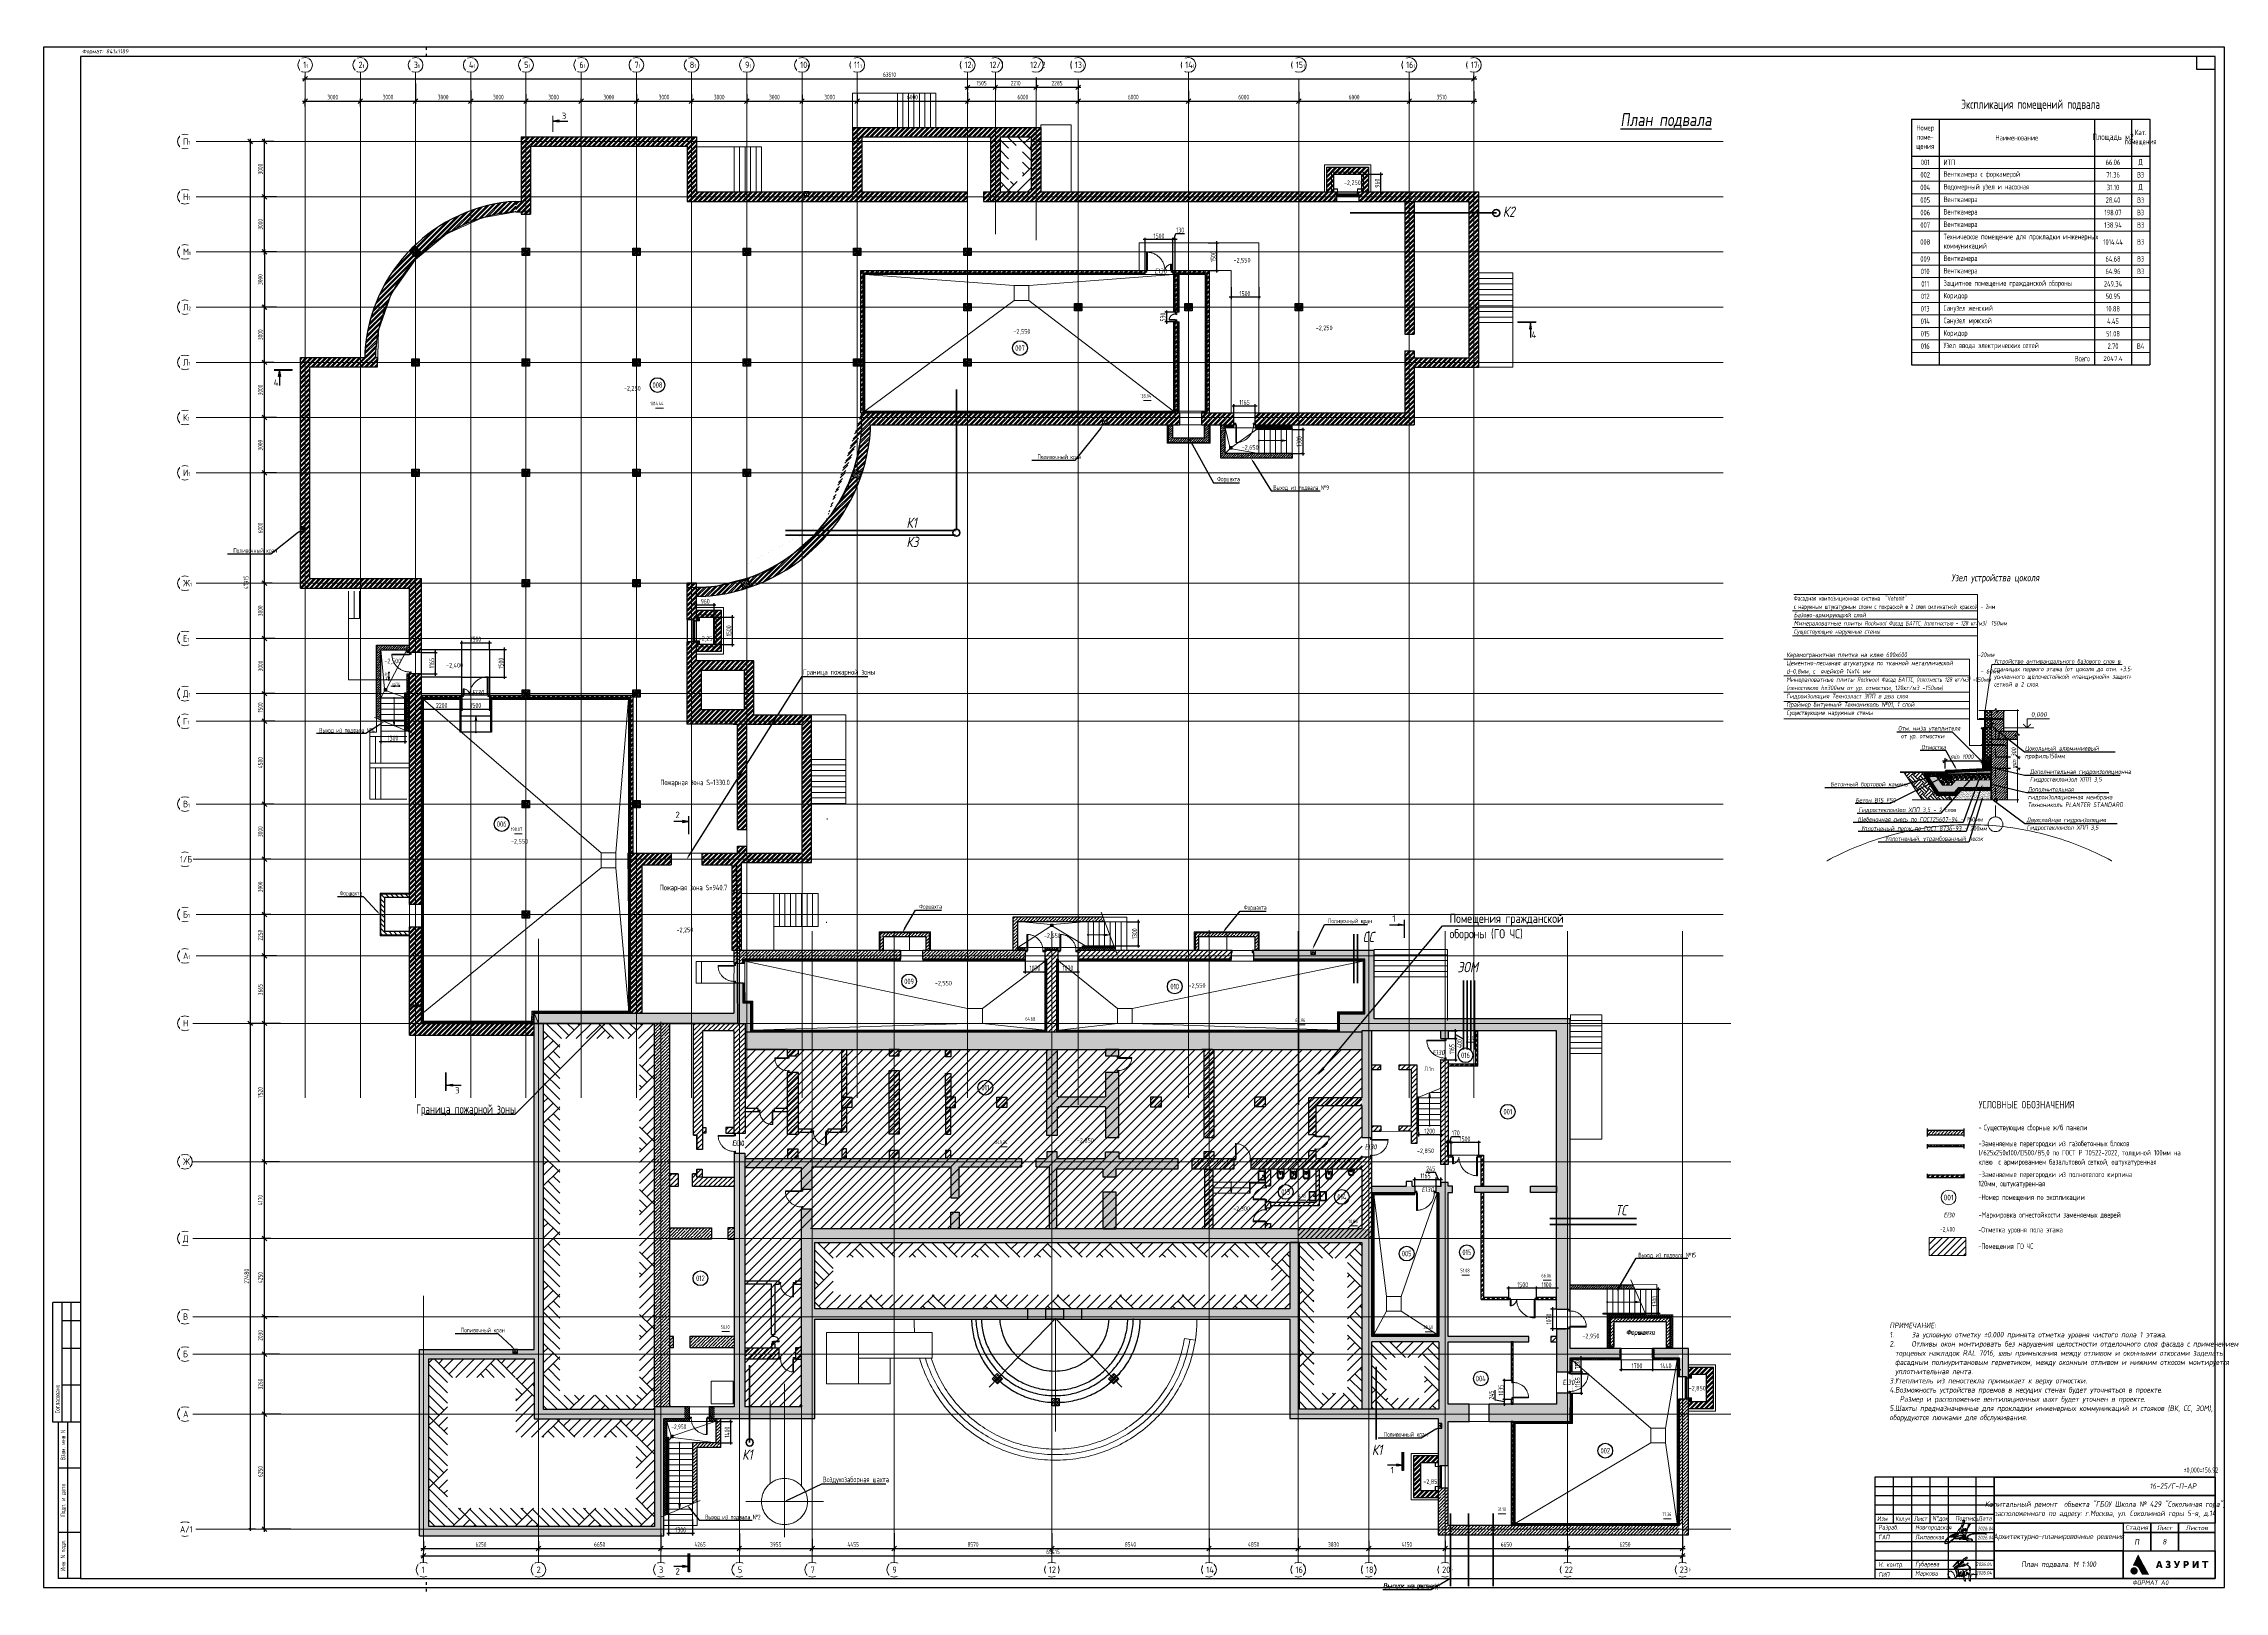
# Paper-space layout '8.Подвал' of a CAD drawing. Header units: millimetres. Extents: x -369 to 816, y -225 to 616.
# The model-space entities are those that its viewports show. They can reach past a viewport. Long polylines and large blocks are cut down to what shows.
import ezdxf
from ezdxf import colors
from ezdxf.entities.mleader import LeaderData, LeaderLine
from ezdxf.enums import TextEntityAlignment as Align
from ezdxf.math import Vec2, Vec3

# ---------------------------------------------------------------- set-up
doc = ezdxf.new("R2010")
doc.units = ezdxf.units.MM
doc.header["$MEASUREMENT"] = 0
for name, pattern in [('ACAD_ISO03W100', [30, 12, -18]), ('ADSK_Штриховая_ш2 п1', [3, 2, -1]), ('CENTER', [2, 1.25, -0.25, 0.25, -0.25]), ('DASHED', [19.05, 12.7, -6.35]), ('HIDDEN', [6, 4, -2]), ('HIDDEN2', [4.7625, 3.175, -1.5875]), ('TRATTEGGIATA', [0.75, 0.5, -0.25]), ('ГОСТ 2.303 4', [7, 5, -2, 0]), ('сечения_8c_HIDDEN', [0.375, 0.25, -0.125]), ('Штрих', [6.35, 3.175, -3.175])]:
    doc.linetypes.add(name, pattern=pattern)
doc.layers.get('0').update_dxf_attribs({"lineweight": 9})
for name, color, linetype, lineweight in [('!!!_АР_перегородки блоки', 7, 'Continuous', 5), ('+АР_Стены внутренние', 7, 'Continuous', 18), ('1 этаж тонкие линии!', 7, 'Continuous', 0), ('_0', 7, 'Continuous', 9), ('_STAMP', 7, 'Continuous', 30), ('_TEXT', 7, 'Continuous', 30), ('_АР ТЕКСТ', 7, 'Continuous', 25), ('_К1', 7, 'Continuous', 35), ('_К2', 7, 'Continuous', 35), ('KR_STRIH', 7, 'Continuous', 0), ('АПР_Примечание', 7, 'Continuous', 9), ('АР штриховка стен', 7, 'Continuous', 9), ('АР.РД_Выноски', 7, 'Continuous', 9), ('АР_Выноски АПР', 7, 'Continuous', 5), ('АР_Выноски_пожарная зона', 7, 'Continuous', 5), ('АР_Двери', 7, 'Continuous', 18), ('АР_Кирпич', 7, 'Continuous', 9), ('АР_Колонны', 7, 'Continuous', 30), ('АР_Колонны Штрих', 7, 'Continuous', 5), ('АР_Лестницы', 7, 'Continuous', 15), ('АР_Лестницы ограждение', 7, 'Continuous', 25), ('АР_Маркер экспликации', 7, 'Continuous', 13), ('АР_МосжилНии_Стены', 7, 'Continuous', 30), ('АР_Навесной фасад', 7, 'Continuous', 5), ('АР_Номер помещения', 7, 'Continuous', 25), ('АР_Окна', 7, 'Continuous', 0), ('АР_Оси', 7, 'Continuous', 9), ('АР_Оси размеры', 7, 'Continuous', 9), ('АР_Оси_Разм', 7, 'Continuous', 15), ('АР_Отметки', 7, 'Continuous', 15), ('АР_ПБ_Двери', 7, 'Continuous', 15), ('АР_Перегородки газоблок_Штрих', 7, 'Continuous', 5), ('АР_Перегородки кирпич', 7, 'Continuous', 30), ('АР_Перегородки_кирпич_Штрих', 7, 'Continuous', 5), ('АР_Перекрытие', 7, 'Continuous', 30), ('АР_Помещения_площадь', 7, 'Continuous', 9), ('АР_Размеры дверей', 7, 'Continuous', 0), ('АР_Разрезы', 7, 'Continuous', 9), ('АР_Сети', 7, 'Continuous', 30), ('АР_Стена кирпич', 7, 'Continuous', 30), ('АР_стены', 7, 'Continuous', 30), ('АР_Сущ Несущая стена', 7, 'Continuous', 30), ('АР_Текст', 7, 'Continuous', 5), ('АР_тонкая линия', 7, 'Continuous', 0), ('АР_Тонкие', 7, 'Continuous', 5), ('АР_Утеплитель', 7, 'Continuous', 9), ('АР_Штриховка', 7, 'Continuous', 0), ('АР_Штриховка кирпич', 7, 'Continuous', 9), ('АР_Штриховка монолит', 7, 'Continuous', 9), ('АР_Штриховка_Монолит', 7, 'Continuous', 9), ('Граница ПБ', 7, 'Continuous', 80), ('Подвал', 7, 'Continuous', 30), ('ПОДПИСИ', 7, 'Continuous', 9), ('тх разм', 7, 'Continuous', 9), ('Штриховка', 7, 'Continuous', 5), ('Эвакуация', 7, 'Continuous', 9)]:
    doc.layers.add(name, color=color, linetype=linetype, lineweight=lineweight)
doc.layers.add('25. ЗАЛИВКА ЗОН', color=7, linetype='Continuous', lineweight=0, transparency=0.2)
for name, color, linetype in [('_RAMKA', 7, 'Continuous'), ('АР_новое окно', 7, 'Continuous'), ('АР_Таблицы', 7, 'Continuous'), ('ВХОДНЫЕ группы Лидер', 7, 'Continuous'), ('Тонкая', 7, 'Continuous'), ('ТХ_сантехника', 7, 'Continuous')]:
    doc.layers.add(name, color=color, linetype=linetype)
doc.layers.get('Defpoints').off()
doc.styles.add('GOST 2.304', font='CS_Gost2304.shx')
doc.styles.add('ICOCPEUR', font='isocpeur.ttf')
doc.styles.add('ISOCPEUR', font='isocpeur.ttf', dxfattribs={"width": 0.7})
doc.styles.add('ISOCPEUR_2', font='isocpeur.ttf', dxfattribs={"width": 0.9, "height": 300})
doc.styles.add('METRO-STYLE', font='isocpeur.ttf', dxfattribs={"width": 0.9, "oblique": 15})
doc.styles.add('ROMAND', font='ROMAND', dxfattribs={"width": 0.85})
doc.styles.add('SIMPLEX', font='simplex.shx', dxfattribs={"width": 0.85, "oblique": 7})
doc.styles.get("Standard").update_dxf_attribs({"font": 'isocpeur.ttf'})
doc.styles.add('Архитект', font='isocpeur.ttf', dxfattribs={"width": 0.8, "oblique": 8})
doc.styles.add('Архитектурный', font='isocpeur.ttf', dxfattribs={"oblique": 8})
doc.styles.add('Архитектурный размер', font='isocpeur.ttf', dxfattribs={"width": 0.8, "oblique": 8})
doc.styles.add('ГОСТ 2.304', font='isocpeur.ttf', dxfattribs={"width": 0.7})
doc.styles.add('М2', font='', dxfattribs={"width": 0.8})
doc.styles.get('М2').set_extended_font_data('ISOCPEUR', italic=True)
doc.dimstyles.new('KK 100', dxfattribs={"dimscale": 100, "dimtxt": 3, "dimasz": 2, "dimexe": 1.5, "dimexo": 2, "dimtad": 1, "dimdec": 0, "dimtxsty": 'GOST 2.304', "dimblk": 'OBLIQUE', "dimcen": 2.5, "dimdle": 1.5, "dimadec": 0, "dimazin": 0, "dimtfac": 1, "dimtdec": 0, "dimtmove": 0, "dimatfit": 3, "dimarcsym": 0})
doc.dimstyles.new('R_100', dxfattribs={"dimtxt": 270, "dimasz": 120, "dimexe": 100, "dimexo": 0, "dimgap": 60, "dimtad": 1, "dimdec": 0, "dimrnd": 5, "dimzin": 0, "dimdsep": 46, "dimtxsty": 'ISOCPEUR', "dimblk": 'ARCHTICK', "dimcen": 0, "dimdle": 100, "dimclrd": 256, "dimclre": 256, "dimclrt": 256, "dimadec": 0, "dimazin": 0, "dimtfac": 2, "dimtdec": 0, "dimtofl": 0, "dimtmove": 1, "dimatfit": 3, "dimfxl": 1, "dimtvp": 3, "dimtolj": 1, "dimtzin": 0, "dimarcsym": 0})
doc.dimstyles.new('СПДС', dxfattribs={"dimscale": 100, "dimtxt": 2.5, "dimasz": 2.5, "dimexe": 1.5, "dimexo": 0, "dimgap": 1, "dimtad": 1, "dimdec": 0, "dimrnd": 1, "dimtxsty": 'ГОСТ 2.304', "dimblk": 'OBLIQUE', "dimcen": 2.5, "dimdle": 1.5, "dimadec": 0, "dimazin": 2, "dimtfac": 0.75, "dimtdec": 0, "dimtmove": 1, "dimatfit": 3, "dimfxl": 1, "dimtolj": 1, "dimarcsym": 1})
pattern_1 = [(45, (-15289.27, 0), (-132.58252, 132.58252), [])]
pattern_2 = [(45, (-15289.27, 0), (-132.58252, 132.58252), []), (45, (-15200.88, 0), (-132.58252, 132.58252), [])]
pattern_3 = [(45, (-16092.47, 0), (-132.58252, 132.58252), []), (45, (-16004.08, 0), (-132.58252, 132.58252), [])]
pattern_4 = [(45, (-1298551.72, 164426.86), (-132.58252, 132.58252), []), (45, (-1298463.33, 164426.86), (-132.58252, 132.58252), [])]
pattern_5 = [(45, (-1298418.67, 164822.8), (-132.58252, 132.58252), []), (45, (-1298330.29, 164822.8), (-132.58252, 132.58252), [])]
pattern_6 = [(45, (-14492.97, -21067.68), (-61.871843, 61.871843), []), (135, (-14492.97, -21067.68), (-61.871843, -61.871843), [])]
pattern_7 = [(44.999172, (-97269.334, -210529.92), (-56.12579, 56.127412), []), (134.999172, (-97269.334, -210529.92), (-56.127412, -56.12579), [])]
pattern_8 = [(45, (-893862.52, -202281.3), (26.5165043, 97.2271824), [125, -25, 0, -25])]
pattern_9 = [(45, (-893862.52, -202281.3), (0, 106.066017), [75, -75]), (45, (-893882.405, -202261.415), (0, 106.066017), [75, -75]), (45, (-893902.29, -202241.53), (0, 106.066017), [75, -75]), (135, (-893902.29, -202228.27), (-106.066017, 7e-15), [75, -75]), (135, (-893882.405, -202208.38), (-106.066017, 7e-15), [75, -75]), (135, (-893862.52, -202188.495), (-106.066017, 7e-15), [75, -75])]

# ---------------------------------------------------------------- blocks, each defined once
blk = doc.blocks.new('Логотип Азурит')
at = {"layer": '_STAMP', "linetype": 'Continuous', "true_color": 0x2a3756}
h = blk.add_hatch(color=159, dxfattribs=at)
h.dxf.hatch_style = 1
h.paths.add_polyline_path([(-39.4, 8.5), (-40, 9.6), (-40.6, 10.7), (-41.1, 11.7), (-41.6, 12.6), (-41.8, 12.9), (-41.9, 13), (-41.9, 12.9), (-42, 12.8), (-42.4, 12), (-42.8, 11.2), (-43.1, 10.5), (-43.5, 9.7), (-44.2, 8.3), (-44.5, 7.6), (-44.7, 7.1), (-44.8, 6.9), (-44.7, 6.9), (-44.5, 7), (-44.3, 7), (-44.1, 7), (-43.9, 7), (-43.7, 6.9), (-43.6, 6.9), (-43.4, 6.9), (-43.2, 6.8), (-43.1, 6.7), (-42.9, 6.7), (-42.7, 6.6), (-42.6, 6.5), (-42.4, 6.4), (-42.3, 6.3), (-42.2, 6.2), (-42, 6), (-41.9, 5.9), (-41.8, 5.8), (-41.7, 5.7), (-41.6, 5.5), (-41.3, 4.9), (-41, 4.4), (-40.6, 3.6), (-40, 2.6), (-39.8, 2.1), (-37.9, 2.1), (-36.5, 2.1), (-35.9, 2.1), (-36.5, 3.1), (-36.8, 3.8), (-37.2, 4.4), (-37.7, 5.3), (-38.2, 6.3), (-38.5, 6.9), (-38.9, 7.5)])
at = {"layer": '_STAMP', "linetype": 'Continuous', "true_color": 0x1447b7}
h = blk.add_hatch(color=162, dxfattribs=at)
h.dxf.hatch_style = 1
h.paths.add_polyline_path([(-42.1, 4.2), (-42.1, 4.4), (-42.1, 4.6), (-42.2, 4.8), (-42.3, 4.9), (-42.4, 5.1), (-42.5, 5.3), (-42.6, 5.4), (-42.7, 5.5), (-42.8, 5.6), (-42.9, 5.7), (-43.1, 5.9), (-43.4, 6), (-43.6, 6), (-43.9, 6.1), (-44.2, 6.1), (-44.4, 6.1), (-44.5, 6), (-44.7, 6), (-44.9, 5.9), (-45, 5.8), (-45.2, 5.7), (-45.4, 5.6), (-45.5, 5.5), (-45.6, 5.3), (-45.7, 5.2), (-45.8, 5), (-45.9, 4.9), (-46, 4.7), (-46, 4.5), (-46.1, 4.3), (-46.1, 4.1), (-46.1, 3.9), (-46, 3.7), (-46, 3.5), (-45.9, 3.4), (-45.9, 3.2), (-45.8, 3.1), (-45.7, 3), (-45.6, 2.9), (-45.5, 2.8), (-45.4, 2.7), (-45.3, 2.6), (-45.2, 2.5), (-45.1, 2.4), (-45, 2.3), (-44.8, 2.3), (-44.7, 2.2), (-44.6, 2.2), (-44.4, 2.2), (-44.3, 2.1), (-44.1, 2.1), (-43.8, 2.1), (-43.6, 2.2), (-43.3, 2.3), (-43.1, 2.4), (-42.9, 2.5), (-42.7, 2.7), (-42.6, 2.8), (-42.4, 3), (-42.3, 3.1), (-42.3, 3.3), (-42.2, 3.5), (-42.1, 3.7), (-42.1, 3.8), (-42.1, 4)])
at = {"layer": '_STAMP', "linetype": 'Continuous', "true_color": 0x2a3756}
h = blk.add_hatch(color=159, dxfattribs=at)
h.dxf.hatch_style = 1
h.paths.add_polyline_path([(-29.3, 7.9), (-29.6, 8.8), (-29.9, 9.5), (-30.4, 9.5), (-30.9, 9.5), (-30.9, 9.4), (-31.3, 8.4), (-31.6, 7.3), (-32, 6.3), (-32.2, 5.6), (-32.1, 5.6), (-31.7, 5.6), (-31.2, 5.6), (-31.1, 6), (-31, 6.4), (-30.4, 6.4), (-29.8, 6.4), (-29.6, 6), (-29.5, 5.6), (-29, 5.6), (-28.5, 5.6), (-28.6, 5.8), (-28.9, 6.8)])
h.paths.add_polyline_path([(-30.8, 7.2), (-30.7, 7.3), (-30.6, 7.9), (-30.4, 8.4), (-30.4, 8.6), (-30.4, 8.7), (-30.4, 8.6), (-30.3, 8.4), (-30.2, 8.1), (-30.1, 7.7), (-30, 7.3), (-30, 7.2), (-30.4, 7.2)], flags=16)
h = blk.add_hatch(color=159, dxfattribs=at)
h.dxf.hatch_style = 1
h.paths.add_polyline_path([(-24.4, 7.3), (-24.5, 7.4), (-24.6, 7.5), (-24.7, 7.6), (-24.8, 7.6), (-24.7, 7.7), (-24.6, 7.8), (-24.5, 7.9), (-24.5, 8), (-24.4, 8.1), (-24.3, 8.2), (-24.3, 8.3), (-24.3, 8.3), (-24.3, 8.5), (-24.3, 8.7), (-24.3, 8.7), (-24.3, 8.8), (-24.4, 9), (-24.5, 9.1), (-24.6, 9.3), (-24.8, 9.4), (-24.9, 9.5), (-25.1, 9.5), (-25.3, 9.6), (-25.6, 9.6), (-25.7, 9.6), (-25.9, 9.6), (-26.1, 9.6), (-26.2, 9.5), (-26.4, 9.5), (-26.5, 9.4), (-26.7, 9.3), (-26.8, 9.2), (-26.9, 9.2), (-26.8, 9), (-26.6, 8.7), (-26.5, 8.5), (-26.5, 8.5), (-26.5, 8.5), (-26.3, 8.6), (-26.2, 8.7), (-26.1, 8.7), (-25.9, 8.8), (-25.8, 8.8), (-25.7, 8.8), (-25.6, 8.8), (-25.5, 8.8), (-25.5, 8.7), (-25.4, 8.7), (-25.3, 8.6), (-25.3, 8.6), (-25.3, 8.5), (-25.3, 8.4), (-25.3, 8.3), (-25.3, 8.2), (-25.4, 8.1), (-25.4, 8.1), (-25.4, 8.1), (-25.5, 8), (-25.6, 8), (-25.8, 8), (-26.1, 8), (-26.1, 7.6), (-26.1, 7.2), (-25.8, 7.2), (-25.5, 7.2), (-25.5, 7.2), (-25.4, 7.2), (-25.3, 7.2), (-25.3, 7.1), (-25.2, 7.1), (-25.2, 7), (-25.2, 7), (-25.2, 6.9), (-25.2, 6.8), (-25.2, 6.7), (-25.2, 6.6), (-25.2, 6.6), (-25.3, 6.5), (-25.3, 6.5), (-25.4, 6.5), (-25.4, 6.4), (-25.5, 6.4), (-25.7, 6.4), (-25.8, 6.4), (-25.9, 6.4), (-26, 6.4), (-26.2, 6.5), (-26.3, 6.6), (-26.4, 6.7), (-26.5, 6.8), (-26.8, 6.5), (-26.9, 6.3), (-27, 6.2), (-27, 6.1), (-27, 6.1), (-26.9, 6.1), (-26.8, 6), (-26.6, 5.8), (-26.4, 5.7), (-26.2, 5.6), (-26, 5.6), (-25.8, 5.6), (-25.5, 5.6), (-25.3, 5.6), (-25.1, 5.6), (-25, 5.7), (-24.9, 5.7), (-24.7, 5.8), (-24.6, 5.9), (-24.5, 5.9), (-24.4, 6), (-24.4, 6.1), (-24.3, 6.2), (-24.3, 6.4), (-24.2, 6.5), (-24.2, 6.7), (-24.2, 6.8), (-24.2, 6.9), (-24.2, 7.1), (-24.3, 7.2), (-24.3, 7.3)])
h = blk.add_hatch(color=159, dxfattribs=at)
h.dxf.hatch_style = 1
h.paths.add_polyline_path([(-19.6, 8), (-19.4, 8.7), (-19.1, 9.2), (-19, 9.5), (-19.2, 9.5), (-19.5, 9.5), (-20, 9.5), (-20, 9.4), (-20.3, 8.7), (-20.6, 7.8), (-20.6, 7.7), (-20.7, 7.6), (-20.7, 7.6), (-20.7, 7.7), (-20.8, 8), (-21, 8.4), (-21.3, 9.1), (-21.5, 9.5), (-22.1, 9.5), (-22.6, 9.5), (-22.4, 9.2), (-21.9, 8.2), (-21.3, 7.1), (-21.1, 6.6), (-21.1, 6.6), (-21.1, 6.5), (-21.1, 6.5), (-21.2, 6.4), (-21.3, 6.4), (-21.4, 6.4), (-21.5, 6.4), (-21.5, 6.4), (-21.6, 6.4), (-21.7, 6.5), (-21.8, 6.5), (-21.9, 6.5), (-21.9, 6.4), (-22.1, 6), (-22.2, 5.9), (-22.2, 5.8), (-22.1, 5.8), (-21.9, 5.7), (-21.8, 5.6), (-21.7, 5.6), (-21.5, 5.6), (-21.3, 5.6), (-21.1, 5.6), (-21, 5.6), (-20.9, 5.7), (-20.8, 5.7), (-20.7, 5.8), (-20.6, 5.8), (-20.6, 5.9), (-20.5, 6), (-20.3, 6.2), (-20.3, 6.4), (-20.2, 6.5), (-19.9, 7.3)])
h = blk.add_hatch(color=159, dxfattribs=at)
h.dxf.hatch_style = 1
h.paths.add_polyline_path([(-14.5, 7.5), (-14.4, 7.6), (-14.4, 7.7), (-14.3, 8), (-14.3, 8.2), (-14.3, 8.4), (-14.4, 8.6), (-14.4, 8.8), (-14.5, 8.9), (-14.6, 9), (-14.6, 9.1), (-14.7, 9.2), (-14.8, 9.3), (-14.9, 9.4), (-15.1, 9.4), (-15.2, 9.5), (-15.3, 9.5), (-15.5, 9.5), (-16.3, 9.5), (-17.2, 9.5), (-17.2, 7.6), (-17.2, 5.6), (-16.7, 5.6), (-16.3, 5.6), (-16.3, 6.2), (-16.3, 6.8), (-15.9, 6.8), (-15.6, 6.8), (-15.4, 6.9), (-15.2, 6.9), (-15, 7), (-14.8, 7.1), (-14.7, 7.2), (-14.6, 7.4)])
h.paths.add_polyline_path([(-15.6, 7.7), (-15.7, 7.7), (-16, 7.7), (-16.3, 7.7), (-16.3, 8.2), (-16.3, 8.7), (-15.9, 8.7), (-15.6, 8.7), (-15.6, 8.7), (-15.5, 8.7), (-15.4, 8.6), (-15.4, 8.5), (-15.3, 8.4), (-15.3, 8.4), (-15.3, 8.2), (-15.3, 8.1), (-15.3, 8), (-15.3, 7.9), (-15.4, 7.9), (-15.4, 7.8), (-15.4, 7.8), (-15.5, 7.7)], flags=16)
h = blk.add_hatch(color=159, dxfattribs=at)
h.dxf.hatch_style = 1
h.paths.add_polyline_path([(-10.1, 7.8), (-10, 8), (-9.9, 8.1), (-9.9, 7.9), (-10, 7.5), (-10, 6.7), (-10, 5.6), (-9.5, 5.6), (-9, 5.6), (-9, 7.6), (-9, 9.5), (-9.5, 9.5), (-10, 9.5), (-10.4, 8.9), (-10.8, 8.1), (-11, 7.8), (-11.3, 7.3), (-11.4, 7.1), (-11.4, 7), (-11.4, 7.3), (-11.4, 7.8), (-11.4, 8.6), (-11.4, 9.5), (-11.9, 9.5), (-12.3, 9.5), (-12.3, 7.6), (-12.3, 5.6), (-11.9, 5.6), (-11.4, 5.6), (-11.2, 5.9), (-10.6, 6.9), (-10.3, 7.4)])
h = blk.add_hatch(color=159, dxfattribs=at)
h.dxf.hatch_style = 1
h.paths.add_polyline_path([(-3.7, 9.1), (-3.7, 9.5), (-5.4, 9.5), (-7.1, 9.5), (-7.1, 9.1), (-7.1, 8.7), (-6.5, 8.7), (-5.9, 8.7), (-5.9, 7.2), (-5.9, 5.6), (-5.4, 5.6), (-5, 5.6), (-5, 7.2), (-5, 8.7), (-4.3, 8.7), (-3.7, 8.7)])
blk = doc.blocks.new('подпись Липавская')
at = {"color": 162, "lineweight": 18, "true_color": 0x0034d1}
for points, knots in [([(2.4, -0.6), (1.9, -1.1), (1.5, -1.5), (0.6, -2.3), (0.2, -2.6), (-0.4, -3.1), (-0.8, -3.3), (-1.5, -3.6), (-1.9, -3.7), (-2.4, -3.8), (-2.6, -3.8), (-2.9, -3.6), (-3, -3.5), (-3.1, -3.2), (-3, -3.1), (-3, -2.6), (-2.9, -2.3), (-2.6, -1.9), (-2.5, -1.7), (-2, -1), (-1.6, -0.6), (-0.8, 0.1), (-0.4, 0.4), (0.6, 0.9), (1, 1.2), (1.6, 1.4), (1.6, 1.4), (1.7, 1.5)], [1.927995, 1.927995, 1.927995, 1.927995, 2.162861, 2.162861, 2.342684, 2.342684, 2.481252, 2.481252, 2.589465, 2.589465, 2.644352, 2.644352, 2.684993, 2.684993, 2.725633, 2.725633, 2.816518, 2.816518, 2.907403, 2.907403, 3.101021, 3.101021, 3.294638, 3.294638, 3.488255, 3.488255, 3.514244, 3.514244, 3.514244, 3.514244]), ([(1.5, 0.1), (1.6, 0.1), (1.8, 0.1), (2, 0.2), (2.1, 0.3), (2.5, 0.4), (2.7, 0.6), (3, 0.7)], [0.9055552, 0.9055552, 0.9055552, 0.9055552, 0.9629326, 0.9629326, 1.02031, 1.02031, 1.1239395, 1.1239395, 1.1239395, 1.1239395]), ([(6.8, 0.3), (6.6, 0.1), (6.3, 0), (5.8, -0.3), (5.5, -0.5), (5, -0.7), (4.7, -0.8), (4.2, -1), (4, -1), (3.6, -1.1), (3.4, -1.1), (3, -1.1), (2.8, -1.1), (2.6, -1), (2.5, -1), (2.4, -0.8), (2.3, -0.7), (2.4, -0.6)], [4.3062538, 4.3062538, 4.3062538, 4.3062538, 4.4138757, 4.4138757, 4.5214976, 4.5214976, 4.6291196, 4.6291196, 4.7090277, 4.7090277, 4.7729116, 4.7729116, 4.8231548, 4.8231548, 4.8495834, 4.8495834, 4.87234, 4.87234, 4.87234, 4.87234]), ([(2.8, -0.2), (3.1, 0.1), (3.6, 0.3), (4.3, 0.6), (4.6, 0.7), (5.2, 0.9), (5.6, 0.9), (6.2, 1), (6.5, 1), (6.8, 1)], [4.9347748, 4.9347748, 4.9347748, 4.9347748, 5.0568055, 5.0568055, 5.1788362, 5.1788362, 5.3146558, 5.3146558, 5.3908243, 5.3908243, 5.3908243, 5.3908243]), ([(5.1, 2.3), (5.5, 2.3), (5.9, 2.2), (6.5, 2), (6.7, 2), (7.1, 1.6), (7.3, 1.3), (7.3, 1), (7.2, 0.9), (7.2, 0.8)], [3.9400756, 3.9400756, 3.9400756, 3.9400756, 4.077799, 4.077799, 4.1515227, 4.1515227, 4.2252463, 4.2252463, 4.2499379, 4.2499379, 4.2499379, 4.2499379]), ([(7.2, 0.8), (7.3, 0.7), (7.3, 0.5), (7.3, 0.3), (7.3, 0.2), (7.3, 0), (7.2, 0), (7.2, 0)], [5.43291642, 5.43291642, 5.43291642, 5.43291642, 5.46279586, 5.46279586, 5.4926753, 5.4926753, 5.50331351, 5.50331351, 5.50331351, 5.50331351]), ([(7.2, 0), (7.4, 0), (7.5, 0), (7.8, 0), (8, 0), (8.2, -0.2), (8.3, -0.3), (8.3, -0.4)], [6.0978529, 6.0978529, 6.0978529, 6.0978529, 6.1425729, 6.1425729, 6.1872929, 6.1872929, 6.2036694, 6.2036694, 6.2036694, 6.2036694]), ([(8.7, -0.5), (8.8, -0.1), (9.2, 0.3), (9.8, 0.8), (10.2, 1.1), (11, 1.4), (11.4, 1.5), (12.7, 1.7), (13.6, 1.8), (15, 1.9), (15.7, 1.9), (16.8, 1.9), (17.2, 1.9), (18, 1.8), (18.5, 1.8), (19.2, 1.7), (19.4, 1.7), (19.7, 1.7)], [7.769656, 7.769656, 7.769656, 7.769656, 7.921996, 7.921996, 8.074335, 8.074335, 8.226675, 8.226675, 8.542229, 8.542229, 8.775159, 8.775159, 8.93404, 8.93404, 9.09292, 9.09292, 9.186254, 9.186254, 9.186254, 9.186254]), ([(6.6, -0.7), (6.5, -0.8), (6.4, -0.9), (6, -1.1), (5.7, -1.3), (5.4, -1.4), (5.3, -1.4), (5.2, -1.4), (5.1, -1.4), (5, -1.4), (5, -1.4), (4.9, -1.4), (4.8, -1.3), (4.8, -1.1), (4.8, -1.1), (4.9, -1), (4.9, -1), (4.9, -0.9), (5, -0.9), (5.1, -0.8), (5.3, -0.7), (5.5, -0.6), (5.6, -0.5), (5.9, -0.4), (6, -0.3), (6.3, -0.3), (6.3, -0.3), (6.4, -0.2)], [5.5967371, 5.5967371, 5.5967371, 5.5967371, 5.6654435, 5.6654435, 5.7341498, 5.7341498, 5.7599769, 5.7599769, 5.7754743, 5.7754743, 5.7848694, 5.7848694, 5.7920528, 5.7920528, 5.7992363, 5.7992363, 5.8064198, 5.8064198, 5.8255794, 5.8255794, 5.8652806, 5.8652806, 5.9049817, 5.9049817, 5.9720452, 5.9720452, 5.9983972, 5.9983972, 5.9983972, 5.9983972]), ([(7.7, -1.2), (7.7, -1.3), (7.6, -1.3), (7.4, -1.4), (7.3, -1.5), (7.1, -1.5), (7, -1.5), (6.9, -1.4), (6.9, -1.4), (6.8, -1.3), (6.8, -1.2), (6.8, -1.1), (6.8, -1), (6.9, -0.9), (6.9, -0.9), (7, -0.8), (7.1, -0.7), (7.4, -0.6), (7.6, -0.5), (7.7, -0.5)], [6.3030834, 6.3030834, 6.3030834, 6.3030834, 6.3311025, 6.3311025, 6.3581066, 6.3581066, 6.3684891, 6.3684891, 6.3749758, 6.3749758, 6.3814625, 6.3814625, 6.3879491, 6.3879491, 6.4022384, 6.4022384, 6.4305971, 6.4305971, 6.4944159, 6.4944159, 6.4944159, 6.4944159]), ([(8.6, -1.2), (8.5, -1.3), (8.4, -1.3), (8.3, -1.4), (8.2, -1.4), (8.1, -1.5), (8, -1.5), (7.9, -1.4), (7.8, -1.4), (7.7, -1.3), (7.7, -1.3), (7.7, -1.2)], [6.63437936, 6.63437936, 6.63437936, 6.63437936, 6.65591892, 6.65591892, 6.6718971, 6.6718971, 6.68234273, 6.68234273, 6.6889962, 6.6889962, 6.69151939, 6.69151939, 6.69151939, 6.69151939]), ([(9.7, -1.1), (9.9, -1.1), (10.3, -1), (11, -1), (11.3, -1), (11.8, -1.2), (11.9, -1.4), (12.1, -1.8), (12, -2.1), (11.8, -2.3), (11.7, -2.4), (11.3, -2.5), (11.2, -2.5), (10.6, -2.5), (10.3, -2.5), (9.7, -2.3), (9.5, -2.2), (9.1, -2), (8.9, -1.9), (8.6, -1.5), (8.6, -1.4), (8.6, -1.2)], [7.0162906, 7.0162906, 7.0162906, 7.0162906, 7.0993883, 7.0993883, 7.1824861, 7.1824861, 7.2545595, 7.2545595, 7.301037, 7.301037, 7.3475144, 7.3475144, 7.3939919, 7.3939919, 7.486045, 7.486045, 7.578098, 7.578098, 7.6546435, 7.6546435, 7.6967383, 7.6967383, 7.6967383, 7.6967383]), ([(9.2, -0.6), (9.2, -0.6), (9.3, -0.6), (9.5, -0.5), (9.5, -0.5), (9.6, -0.5), (9.7, -0.6), (9.8, -0.8), (9.8, -0.8), (9.8, -0.9), (9.8, -1), (9.8, -1), (9.7, -1.1), (9.7, -1.1)], [6.85701628, 6.85701628, 6.85701628, 6.85701628, 6.88166544, 6.88166544, 6.8944683, 6.8944683, 6.90289754, 6.90289754, 6.91132677, 6.91132677, 6.91975601, 6.91975601, 6.93200035, 6.93200035, 6.93200035, 6.93200035])]:
    blk.add_open_spline(points, degree=3, knots=knots, dxfattribs=at)
blk.add_spline([(0, 0), (0, -0.1), (0.3, -0.2), (0.8, 0), (1.4, 0.3), (1.9, 0.6), (2.3, 0.9), (2.7, 1.2), (2.9, 1.5), (3, 1.7), (3, 1.9), (2.7, 1.9), (2.4, 1.7), (1.8, 1.3), (1.5, 1), (1.2, 0.5), (1.1, 0.1), (1.2, -0.1), (1.6, -0.2), (2.1, 0), (2.5, 0.2), (2.9, 0.4), (3.5, 0.7), (4.1, 1.2), (4.6, 1.8), (4.8, 2.1), (4.9, 2.3), (4.5, 2.1), (4.1, 1.7), (3.7, 1.3), (3.1, 0.5), (2.4, -0.2), (1.7, -1), (0.7, -1.8), (-0.1, -2.5), (-1.4, -3.3), (-2.7, -3.4), (-2.7, -2.6), (-2.3, -1.8), (-1.6, -1), (-0.5, -0.1), (1, 0.8), (2, 1.3), (3.5, 1.8), (4.9, 2), (5.9, 2), (6.5, 1.8), (6.9, 1.5), (7, 1.1), (6.6, 0.4), (5.7, -0.1), (4.4, -0.6), (3.4, -0.9), (2.6, -0.8), (3.8, 0.1), (4.9, 0.5), (6.3, 0.7), (7.1, 0.5), (7, 0.1), (6.8, -0.2), (6.4, -0.5), (5.9, -0.9), (5, -1.2), (5.4, -0.9), (5.6, -0.8), (5.9, -0.6), (6.2, -0.5), (6.9, -0.3), (7.6, -0.2), (8, -0.4), (8.1, -0.4), (8, -0.6), (7.7, -1), (7.3, -1.2), (7, -1.2), (7.2, -1), (7.4, -0.9), (7.8, -0.7), (8.1, -0.6), (8.4, -0.6), (8.5, -0.7), (8.4, -1.1), (8.2, -1.2), (8, -1.2), (8, -1), (8.2, -0.9), (8.7, -0.9), (9, -0.9), (9.6, -0.8), (9.4, -1.1), (10.8, -1.2), (11.7, -1.6), (11.8, -1.9), (10.3, -2.2), (9.5, -1.9), (8.9, -1.5), (8.8, -0.7), (9.2, -0.1), (9.8, 0.5), (10.7, 1), (12.2, 1.4), (13.8, 1.6), (15.5, 1.7), (16.6, 1.7), (17.2, 1.6), (18.3, 1.6), (19.6, 1.4)], degree=3, dxfattribs=at)
for points in [[(0.2, 0.1), (0.5, 0.1), (0.6, 0.2), (0.9, 0.3)], [(1.6, 0.7), (1.9, 0.9), (2.1, 1), (2.3, 1.2)], [(2, 1.1), (1.8, 0.9), (1.7, 0.8), (1.6, 0.7)], [(3.3, 0.4), (3.1, 0.2), (3, 0), (2.8, -0.2)], [(3.2, 2), (3.6, 2), (3.9, 2.1), (4.2, 2.2)], [(8.3, -0.4), (8.4, -0.4), (8.6, -0.4), (8.7, -0.5)]]:
    blk.add_open_spline(points, degree=3, dxfattribs=at)
blk = doc.blocks.new('Маркова')
at = {"layer": 'ПОДПИСИ'}
for points in [[(44384.16, 26837.52), (44384.02, 26837.95), (44383.86, 26838.46), (44383.67, 26838.92), (44383.36, 26839.36), (44382.92, 26839.82), (44382.37, 26840.02), (44381.91, 26839.87), (44381.53, 26839.53), (44381.38, 26839.14), (44381.38, 26838.69), (44381.61, 26838.16), (44381.82, 26837.83), (44382.25, 26837.39), (44382.84, 26837.07), (44383.53, 26837.07), (44383.96, 26837.22), (44384.63, 26837.82), (44384.75, 26838.6), (44384.75, 26839.25), (44384.75, 26840.2), (44384.75, 26840.92)], [(44384.96, 26840.5), (44384.84, 26841), (44384.62, 26841.2), (44384.35, 26841.2), (44384.24, 26840.96), (44384.24, 26840.55), (44384.41, 26840.01), (44384.62, 26839.21), (44384.92, 26838.49), (44385.18, 26837.92), (44385.36, 26839.06), (44385.43, 26839.91), (44385.43, 26840.64), (44385.43, 26840.89), (44385.19, 26840.95), (44385.19, 26840.77), (44385.34, 26839.78), (44385.66, 26838.18), (44385.84, 26837.88), (44386.06, 26838.38), (44386.19, 26839.11), (44386.19, 26839.42), (44385.86, 26839.42), (44385.74, 26839.02), (44385.85, 26838.57), (44386.16, 26838.35), (44386.41, 26838.02), (44386.59, 26837.89), (44386.84, 26838.65), (44386.91, 26839.29), (44386.72, 26839.71), (44386.37, 26839.83), (44386.03, 26839.65), (44385.9, 26839.34), (44386.01, 26838.87), (44386.13, 26838.49), (44386.23, 26838.35), (44386.53, 26838.44), (44386.8, 26838.81), (44386.69, 26839.42), (44386.69, 26838.93), (44386.91, 26838.2), (44387.08, 26838.02), (44387.16, 26837.94), (44387.37, 26838.08), (44387.53, 26839.05), (44387.42, 26839.79), (44387.17, 26840.7), (44387.77, 26837.87), (44387.91, 26837.45), (44388.05, 26836.95), (44388.14, 26836.54), (44388.14, 26836.2), (44387.88, 26836.28), (44387.54, 26836.8), (44387.3, 26837.47), (44387.19, 26838.24), (44387.19, 26838.85), (44387.56, 26839.4), (44387.69, 26839.4), (44387.84, 26838.89), (44387.99, 26838.52), (44388.2, 26838.24), (44388.31, 26838.24), (44388.45, 26838.62), (44388.56, 26839.33), (44388.56, 26839.82), (44388.99, 26838.58), (44388.84, 26839.38), (44388.96, 26839.55), (44389.15, 26839.24), (44389.31, 26838.93), (44389.48, 26838.73), (44389.74, 26839.03), (44389.9, 26839.65), (44390, 26840.29), (44389.86, 26841.59), (44389.69, 26841.82), (44389.56, 26841.68), (44389.56, 26841.3), (44389.7, 26840.31), (44389.89, 26838.82), (44389.99, 26837.79), (44389.99, 26837.09), (44389.99, 26836.15), (44389.72, 26836.32), (44389.53, 26836.9), (44389.4, 26837.91), (44389.4, 26838.5), (44389.48, 26839.15), (44389.86, 26838.76), (44389.86, 26838.62), (44390.05, 26838.01), (44390.31, 26838.39), (44390.66, 26839.02), (44390.82, 26838.67), (44391.19, 26839.01), (44391.41, 26838.69), (44391.93, 26838.78), (44392.24, 26838.65), (44392.64, 26838.79)]]:
    blk.add_spline(points, degree=3, dxfattribs=at)
blk = doc.blocks.new('_Azurit_Stamp 1')
at = {"color": 172, "lineweight": 5, "true_color": 0x1616e3}
for p, q in [((-139.5, 9.9), (-142.6, 6.4)), ((-139.4, 9.9), (-142.6, 6.3)), ((-142.6, 6.4), (-139.5, 9.1)), ((-142.6, 6.3), (-139.5, 9)), ((-141.2, 5.3), (-139.4, 7.3)), ((-141, 5.2), (-141.2, 5.3)), ((-141.1, 5.3), (-139.4, 7.2)), ((-141, 5.3), (-141.1, 5.3)), ((-140.7, 5.4), (-141, 5.3)), ((-140.7, 5.3), (-141, 5.2)), ((-140.1, 6), (-140.7, 5.4)), ((-140, 5.9), (-140.7, 5.3)), ((-140, 6.1), (-139.3, 6.6)), ((-140, 5.9), (-139.9, 6)), ((-139.8, 6.1), (-139.3, 6.5)), ((-139.4, 9.1), (-139.2, 9.3)), ((-139.4, 9), (-139.2, 9.2)), ((-139.3, 7.3), (-138.9, 7.9)), ((-139.3, 7.4), (-139, 7.8)), ((-139.2, 6.6), (-139.3, 6.5)), ((-139.3, 6.5), (-139.3, 6.3)), ((-139.3, 6.4), (-139.3, 6.2)), ((-139.3, 6.3), (-139.1, 6.2)), ((-139.3, 6.2), (-139.1, 6.1)), ((-139.2, 6.8), (-136.8, 8.9)), ((-139.2, 6.6), (-136.7, 8.8)), ((-139, 7.3), (-139.2, 6.8)), ((-139, 7.2), (-139.2, 6.8)), ((-139.1, 6.2), (-138.7, 6.4)), ((-139.1, 6.1), (-138.7, 6.3)), ((-139.1, 6.1), (-138.7, 6.3)), ((-136.8, 8.9), (-139, 7.2)), ((-136.8, 8.9), (-139, 7.3)), ((-138.9, 7.9), (-136.6, 10.7)), ((-138.7, 8), (-136.5, 10.7)), ((-138.7, 6.4), (-136.4, 7.9)), ((-138.6, 6.3), (-137.4, 7.2)), ((-137.4, 7.2), (-137.8, 6.8)), ((-137.2, 7.3), (-137.7, 6.7)), ((-137.2, 7.3), (-136.4, 7.9)), ((-137.2, 6.5), (-136.7, 6.9)), ((-137.2, 6.5), (-136.8, 6.8)), ((-136.4, 7.9), (-137.1, 7.5)), ((-137.1, 7.4), (-137.1, 7.4)), ((-136.1, 7.7), (-136.8, 6.8)), ((-136.1, 7.7), (-136.7, 6.9)), ((-136.7, 6.9), (-136, 7.6)), ((-136.7, 6.9), (-135.9, 7.5)), ((-136.7, 6.9), (-136.6, 6.8)), ((-136.6, 6.8), (-136.7, 6.9)), ((-136.6, 6.8), (-136.5, 6.7)), ((-136.6, 6.8), (-136.5, 6.8)), ((-133.7, 5.2), (-136.6, 3.4)), ((-133.7, 5.2), (-136.6, 3.4)), ((-136.5, 10.8), (-135.3, 11.6)), ((-136.5, 10.7), (-135.2, 11.5)), ((-136.5, 6.8), (-136.1, 6.9)), ((-136.5, 6.7), (-136.1, 6.8)), ((-136.4, 7.9), (-136.4, 7.9)), ((-136.1, 6.8), (-134.9, 7.6)), ((-136.1, 6.9), (-134.9, 7.6)), ((-134.8, 7.4), (-133.5, 6.3)), ((-134.7, 7.4), (-133.4, 6.3)), ((-134.2, 8.5), (-134.3, 8.5)), ((-134.2, 8.4), (-134.3, 8.4)), ((-134.3, 8.4), (-134.3, 8.4)), ((-134.2, 8.4), (-134.2, 8.5))]:
    blk.add_line(p, q, dxfattribs=at)
for points in [[(-140.1, 6), (-140.9, 5.7), (-141.6, 5.6), (-141.9, 5.7), (-141.8, 5.8), (-141.5, 6.2), (-139.4, 7.5)], [(-140, 6.1), (-140.9, 5.7), (-141.6, 5.7), (-141.8, 5.7), (-141.8, 5.8), (-141.5, 6.1), (-139.4, 7.5), (-139.4, 7.3)], [(-139.3, 6.4), (-139.8, 6.1), (-139.9, 6)], [(-139.3, 6.5), (-139.4, 6.5), (-139.8, 6.1), (-139.8, 6.1)], [(-139.5, 9), (-139.6, 8.1), (-139.4, 7.5)], [(-139.4, 9), (-139.5, 8.2), (-139.4, 7.6)], [(-139.4, 7.6), (-138.9, 7.9)], [(-139.4, 7.5), (-139, 7.8)], [(-139.4, 7.5), (-139.3, 7.4)], [(-139.4, 7.2), (-139.3, 6.8), (-139.3, 6.6)], [(-139.3, 7.3), (-139.2, 6.8)]]:
    blk.add_lwpolyline(points, dxfattribs=at)
for points in [[(-139.2, 9.2), (-138.8, 9.6, 0.664719), (-139, 9.8, 0.116051), (-139.3, 9.6, 0.12803), (-139.5, 9.3), (-139.5, 9.1)], [(-139.2, 9.3), (-138.9, 9.7, 0.620604), (-139, 9.8, 0.116009), (-139.3, 9.5, 0.126024), (-139.4, 9.3), (-139.4, 9.1)], [(-138.9, 7.9), (-138.5, 8.1), (-134.8, 11, 0.828646), (-135.3, 11.6)], [(-138.7, 8), (-138.6, 8.1), (-134.8, 11.1, 0.817588), (-135.2, 11.5)]]:
    blk.add_lwpolyline(points, format="xyb", dxfattribs=at)
for centre, radius, start, end in [((-137.6, 6.6), 0.222, 144.8899, 225.505), ((-137.6, 6.6), 0.164, 144.8899, 225.505), ((-137.5, 6.9), 0.428, 237.4946, 304.5474), ((-137.5, 6.9), 0.486, 237.4946, 304.5474), ((-136.8, 8.9), 0.0636, 335.3486, 107.8343), ((-136, 7.6), 0.131, 327.1495, 150.1539), ((-136, 7.6), 0.0731, 327.1495, 150.1539), ((-134.3, 7.8), 0.682, 96.4472, 194.9902), ((-134.3, 7.8), 0.624, 96.4472, 193.5642), ((-135.6, 8.9), 1.44, 299.6881, 338.4776), ((-134.3, 7.8), 0.682, 200.0512, 220.3111), ((-135.6, 8.9), 1.49, 299.157, 339.3007), ((-134.3, 7.8), 0.624, 199.0634, 220.3111), ((-134, 5.9), 0.707, 295.4048, 36.3986), ((-134, 5.9), 0.765, 295.4048, 36.3986)]:
    blk.add_arc(centre, radius, start, end, dxfattribs=at)
at = {"layer": '_STAMP', "lineweight": -2}
for p, q in [((-185, 50), (-120, 50)), ((-120, 55), (-120, 0)), ((-185, 45), (-120, 45)), ((-185, 40), (-120, 40)), ((-185, 25), (-120, 25)), ((-185, 20), (-120, 20)), ((-185, 15), (-120, 15)), ((-185, 10), (-120, 10)), ((-185, 5), (-120, 5))]:
    blk.add_line(p, q, dxfattribs=at)
at = {"layer": '_STAMP', "lineweight": 30}
for p, q in [((-175, 55), (-175, 30)), ((-165, 55), (-165, 0)), ((-155, 55), (-155, 30)), ((-145, 55), (-145, 0)), ((-130, 55), (-130, 0)), ((-185, 35), (-120, 35)), ((-185, 30), (-120, 30))]:
    blk.add_line(p, q, dxfattribs=at)
at = {"layer": '_STAMP', "lineweight": -2}
blk.add_lwpolyline([(-185, 0), (0, 0), (0, 55), (-185, 55)], close=True, dxfattribs=at)
at = {"layer": '_STAMP', "lineweight": 30}
for points in [[(-185, 0), (0, 0), (0, 55), (-185, 55)], [(-120, 55), (0, 55), (0, 45), (-120, 45)], [(-120, 45), (0, 45), (0, 30), (-120, 30)], [(-120, 30), (-50, 30), (-50, 15), (-120, 15)], [(-50, 25), (-35, 25), (-35, 30), (-50, 30)], [(-50, 15), (-35, 15), (-35, 25), (-50, 25)], [(-35, 25), (-20, 25), (-20, 30), (-35, 30)], [(-35, 15), (-20, 15), (-20, 25), (-35, 25)], [(-20, 25), (0, 25), (0, 30), (-20, 30)], [(-20, 15), (0, 15), (0, 25), (-20, 25)], [(-120, 15), (-50, 15), (-50, 0), (-120, 0)], [(-50, 15), (0, 15), (0, 0), (-50, 0)]]:
    blk.add_lwpolyline(points, close=True, dxfattribs=at)
at = {"layer": 'ПОДПИСИ', "color": 172, "true_color": 0x1616e3}
blk.add_spline([(-136.8, 31.8), (-140.1, 24.1), (-140, 25.4), (-138.2, 27.7), (-136.8, 29.2), (-136.2, 31), (-136.3, 31.3), (-136.4, 31), (-138.1, 25.5), (-138.2, 25.2), (-136.5, 27.3), (-136.7, 27), (-137.1, 25.4), (-135.6, 27.3), (-135.7, 27.1), (-136.1, 26), (-133.6, 29.1), (-133.5, 29.7), (-133.7, 29.9), (-134.3, 28.5), (-136.2, 22.5), (-136.1, 23.6), (-135.5, 25.6), (-133.5, 28.7), (-132.6, 30.2)], degree=3, dxfattribs=at)
at = {"color": 172, "lineweight": 5, "true_color": 0x1616e3}
blk.add_blockref('подпись Липавская', (-143.9, 22.6), dxfattribs=at)
at = {"linetype": 'Continuous'}
blk.add_blockref('Логотип Азурит', (0, 0), dxfattribs=at)
at = {"color": 172, "true_color": 0x1616e3, "xscale": 1.418317179910401, "yscale": 1.418317179910401, "zscale": 1.418317179910401}
blk.add_blockref('Маркова', (-63092.1, -38063.7), dxfattribs=at)
at = {"layer": '_STAMP', "style": 'Архитектурный', "oblique": 8, "width": 0.8}
for p in [(-129.1, 26.2), (-129.1, 21.2), (-130, 6.7), (-130, 2.1)]:
    blk.add_text('2026.04', height=2, dxfattribs=at).set_placement(p)
at = {"layer": '_STAMP', "color": 7, "lineweight": -2, "attachment_point": 4, "style": 'Архитектурный размер'}
for s, width, gutter_width, heights, insert, char_height in [('{\\C256;\\c0;16-25/Г-П-АР}', 69.159, 0, [9.61], (-35.5, 50.2), 3), ('Изм', 10, 12.5, [0], (-183.7, 32.5), 2.5), ('Разраб.', 20, 12.5, [0], (-183, 27.5), 2.5), ('ГАП', 20, 12.5, [0], (-183, 22.5), 2.5), ('{\\W0.7;Кол.уч}', 10, 12.5, [0], (-173.7, 32.2), 2.5), ('Лист', 10, 12.5, [0], (-163.7, 32.5), 2.5), ('Липавская', 20, 12.5, [0], (-163, 22.5), 2.5), ('Новгородская', 20, 12.5, [0], (-163, 27.5), 2.5), ('N%%Dдок', 10, 12.5, [0], (-153.7, 32.5), 2.5), ('Подпись', 10, 12.5, [0], (-141.2, 32.5), 2.5), ('Дата', 10, 12.5, [0], (-128.7, 32.5), 2.5), ('Н. контр.', 20, 12.5, [0], (-183, 7.3), 2.5), ('ГИП', 20, 12.5, [0], (-183, 2), 2.5), ('Губарева', 20, 12.5, [0], (-163, 7.5), 2.5), ('Маркова', 20, 12.5, [0], (-163, 2.5), 2.5)]:
    blk.add_mtext_dynamic_manual_height_columns(s, width=width, gutter_width=gutter_width, heights=heights, dxfattribs=dict(at, insert=insert, char_height=char_height))
at = {"layer": '_STAMP', "color": 7, "lineweight": -2, "char_height": 3, "attachment_point": 5, "style": 'Архитектурный размер'}
for s, insert, width in [('Капитальный ремонт  объекта "ГБОУ Школа № 429 "Соколиная гора", расположенного по адресу: г.Москва, ул. Соколиной горы 5-я, д.14', (-60, 37.5), 120), ('Архитектурно-планировочные решения', (-85, 22.5), 70)]:
    blk.add_mtext(s, dxfattribs=dict(at, insert=insert, width=width))
at = {"layer": '_STAMP', "lineweight": -2, "char_height": 2.5, "attachment_point": 5, "style": 'Архитектурный'}
for s, insert in [('Стадия', (-42.5, 27.5)), ('Лист', (-27.5, 27.5)), ('Листов', (-10, 27.5))]:
    blk.add_mtext_dynamic_manual_height_columns(s, width=15, gutter_width=12.5, heights=[0], dxfattribs=dict(at, insert=insert))
at = {"layer": '_TEXT', "lineweight": -2, "insert": (-42.5, 20), "char_height": 3, "attachment_point": 5, "style": 'Архитект'}
blk.add_mtext_dynamic_manual_height_columns('П', width=13.353, gutter_width=12.5, heights=[9.08], dxfattribs=at)
blk = doc.blocks.new('_DOP_POLE')
at = {"layer": '_STAMP'}
for p, q in [((-15, 85), (-15, 150)), ((0, 150), (-15, 150)), ((-10, 85), (-10, 150)), ((-5, 85), (-5, 150)), ((0, 150), (0, 0)), ((0, 140), (-10, 140)), ((0, 125), (-10, 125)), ((0, 105), (-10, 105)), ((0, 85), (-15, 85)), ((-12, 85), (-12, 0)), ((-7, 85), (-7, 0)), ((0, 60), (-12, 60)), ((0, 25), (-12, 25)), ((0, 0), (-12, 0))]:
    blk.add_line(p, q, dxfattribs=at)
at = {"layer": '_TEXT', "style": 'ISOCPEUR', "width": 0.7}
for s, p in [('Согласовано', (-12.5, 97.5)), ('Взам. инв N', (-9.5, 72.5)), ('Подп. и дата', (-9.5, 42.5)), ('Инв. N подл.', (-9.5, 12.5))]:
    blk.add_text(s, height=2.5, rotation=90, dxfattribs=at).set_placement(p, align=Align.MIDDLE_CENTER)
blk = doc.blocks.new('*U166')
at = {"color": 0}
for p, q in [((1172, 827), (1172, 834)), ((1182, 827), (1172, 827))]:
    blk.add_line(p, q, dxfattribs=at)
at = {"layer": '_RAMKA', "color": 253, "linetype": 'ACAD_ISO03W100', "ltscale": 0.12}
for p, q in [((210, 834), (210, 841)), ((210, 0), (210, 7))]:
    blk.add_line(p, q, dxfattribs=at)
at = {"layer": '_RAMKA', "color": 0}
for points in [[(2, 2), (1187, 2), (1187, 839), (2, 839)], [(22, 7), (1182, 7), (1182, 834), (22, 834)]]:
    blk.add_lwpolyline(points, close=True, dxfattribs=at)
at = {"layer": '_RAMKA'}
blk.add_blockref('_DOP_POLE', (22, 7), dxfattribs=at)
at = {"layer": '_RAMKA', "color": 8, "insert": (23, 836.5), "char_height": 2.2, "attachment_point": 4, "style": 'SIMPLEX'}
blk.add_mtext_dynamic_manual_height_columns('Формат: 841x1189', width=59.756, gutter_width=12.5, heights=[0], dxfattribs=at)
at = {"layer": '_RAMKA', "color": 8, "style": 'SIMPLEX', "oblique": 7, "width": 0.85}
blk.add_attdef('ФОРМАТ_А', (1137, 3.5), '', height=2.5, dxfattribs=at)
blk = doc.blocks.new('_DotSmall')
at = {"color": 0, "linetype": 'ByBlock', "const_width": 0.5}
blk.add_lwpolyline([(-0.0625, 0, 1), (0.0625, 0, 1)], format="xyb", close=True, dxfattribs=at)
blk = doc.blocks.new('_Oblique')
at = {"color": 0, "linetype": 'ByBlock', "lineweight": -2}
blk.add_line((-0.5, -0.5), (0.5, 0.5), dxfattribs=at)
blk = doc.blocks.new('*D568')
at = {"layer": 'АР_Оси размеры', "color": 0, "lineweight": -2, "ltscale": 100, "transparency": 16777216}
for p, q in [((-354486, 61456), (-355535, 61456)), ((-355385, 55056), (-355385, 61606)), ((-353951, 55206), (-355535, 55206))]:
    blk.add_line(p, q, dxfattribs=at)
at = {"layer": 'АР_Оси размеры', "color": 0, "lineweight": -2, "ltscale": 100, "transparency": 16777216, "xscale": 250, "yscale": 250, "zscale": 250}
for p, rotation in [((-355385, 61456), 90), ((-355385, 55206), 270)]:
    blk.add_blockref('_Oblique', p, dxfattribs=dict(at, rotation=rotation))
at = {"layer": 'АР_Оси размеры', "color": 0, "ltscale": 100, "transparency": 16777216, "insert": (-355610, 58331), "char_height": 250, "attachment_point": 5, "rotation": 90, "style": 'ГОСТ 2.304'}
blk.add_mtext('\\A1;6250', dxfattribs=at)
blk = doc.blocks.new('*D569')
at = {"layer": 'АР_Оси размеры', "color": 0, "lineweight": -2, "ltscale": 100, "transparency": 16777216}
for p, q in [((-354563, 64716), (-355535, 64716)), ((-355385, 61306), (-355385, 64866)), ((-354486, 61456), (-355535, 61456))]:
    blk.add_line(p, q, dxfattribs=at)
at = {"layer": 'АР_Оси размеры', "color": 0, "lineweight": -2, "ltscale": 100, "transparency": 16777216, "xscale": 250, "yscale": 250, "zscale": 250}
for p, rotation in [((-355385, 64716), 90), ((-355385, 61456), 270)]:
    blk.add_blockref('_Oblique', p, dxfattribs=dict(at, rotation=rotation))
at = {"layer": 'АР_Оси размеры', "color": 0, "ltscale": 100, "transparency": 16777216, "insert": (-355610, 63086), "char_height": 250, "attachment_point": 5, "rotation": 90, "style": 'ГОСТ 2.304'}
blk.add_mtext('\\A1;3260', dxfattribs=at)
blk = doc.blocks.new('*D550')
at = {"layer": 'АР_Оси размеры', "color": 0, "lineweight": -2, "ltscale": 100, "transparency": 16777216}
for p, q in [((-354637, 66746), (-355535, 66746)), ((-355385, 64566), (-355385, 66896)), ((-354563, 64716), (-355535, 64716))]:
    blk.add_line(p, q, dxfattribs=at)
at = {"layer": 'АР_Оси размеры', "color": 0, "lineweight": -2, "ltscale": 100, "transparency": 16777216, "xscale": 250, "yscale": 250, "zscale": 250}
for p, rotation in [((-355385, 66746), 90), ((-355385, 64716), 270)]:
    blk.add_blockref('_Oblique', p, dxfattribs=dict(at, rotation=rotation))
at = {"layer": 'АР_Оси размеры', "color": 0, "ltscale": 100, "transparency": 16777216, "insert": (-355610, 65731), "char_height": 250, "attachment_point": 5, "rotation": 90, "style": 'ГОСТ 2.304'}
blk.add_mtext('\\A1;2030', dxfattribs=at)
blk = doc.blocks.new('*D551')
at = {"layer": 'АР_Оси размеры', "color": 0, "lineweight": -2, "ltscale": 100, "transparency": 16777216}
for p, q in [((-355385, 66596), (-355385, 71146)), ((-355035, 70996), (-355535, 70996)), ((-354637, 66746), (-355535, 66746))]:
    blk.add_line(p, q, dxfattribs=at)
at = {"layer": 'АР_Оси размеры', "color": 0, "lineweight": -2, "ltscale": 100, "transparency": 16777216, "xscale": 250, "yscale": 250, "zscale": 250}
for p, rotation in [((-355385, 70996), 90), ((-355385, 66746), 270)]:
    blk.add_blockref('_Oblique', p, dxfattribs=dict(at, rotation=rotation))
at = {"layer": 'АР_Оси размеры', "color": 0, "ltscale": 100, "transparency": 16777216, "insert": (-355610, 68871), "char_height": 250, "attachment_point": 5, "rotation": 90, "style": 'ГОСТ 2.304'}
blk.add_mtext('\\A1;4250', dxfattribs=at)
blk = doc.blocks.new('*D552')
at = {"layer": 'АР_Оси размеры', "color": 0, "lineweight": -2, "ltscale": 100, "transparency": 16777216}
for p, q in [((-355385, 70846), (-355385, 75316)), ((-354567, 75166), (-355535, 75166)), ((-355035, 70996), (-355535, 70996))]:
    blk.add_line(p, q, dxfattribs=at)
at = {"layer": 'АР_Оси размеры', "color": 0, "lineweight": -2, "ltscale": 100, "transparency": 16777216, "xscale": 250, "yscale": 250, "zscale": 250}
for p, rotation in [((-355385, 75166), 90), ((-355385, 70996), 270)]:
    blk.add_blockref('_Oblique', p, dxfattribs=dict(at, rotation=rotation))
at = {"layer": 'АР_Оси размеры', "color": 0, "ltscale": 100, "transparency": 16777216, "insert": (-355610, 73081), "char_height": 250, "attachment_point": 5, "rotation": 90, "style": 'ГОСТ 2.304'}
blk.add_mtext('\\A1;4170', dxfattribs=at)
blk = doc.blocks.new('*D553')
at = {"layer": 'АР_Оси размеры', "color": 0, "lineweight": -2, "ltscale": 100, "transparency": 16777216}
for p, q in [((-354506, 82686), (-355535, 82686)), ((-355385, 75016), (-355385, 82836)), ((-354567, 75166), (-355535, 75166))]:
    blk.add_line(p, q, dxfattribs=at)
at = {"layer": 'АР_Оси размеры', "color": 0, "lineweight": -2, "ltscale": 100, "transparency": 16777216, "xscale": 250, "yscale": 250, "zscale": 250}
for p, rotation in [((-355385, 82686), 90), ((-355385, 75166), 270)]:
    blk.add_blockref('_Oblique', p, dxfattribs=dict(at, rotation=rotation))
at = {"layer": 'АР_Оси размеры', "color": 0, "ltscale": 100, "transparency": 16777216, "insert": (-355610, 78926), "char_height": 250, "attachment_point": 5, "rotation": 90, "style": 'ГОСТ 2.304'}
blk.add_mtext('\\A1;7520', dxfattribs=at)
blk = doc.blocks.new('*D554')
at = {"layer": 'АР_Оси размеры', "color": 0, "lineweight": -2, "ltscale": 100, "transparency": 16777216}
for p, q in [((-354736, 86351), (-355535, 86351)), ((-355385, 82536), (-355385, 86501)), ((-354506, 82686), (-355535, 82686))]:
    blk.add_line(p, q, dxfattribs=at)
at = {"layer": 'АР_Оси размеры', "color": 0, "lineweight": -2, "ltscale": 100, "transparency": 16777216, "xscale": 250, "yscale": 250, "zscale": 250}
for p, rotation in [((-355385, 86351), 90), ((-355385, 82686), 270)]:
    blk.add_blockref('_Oblique', p, dxfattribs=dict(at, rotation=rotation))
at = {"layer": 'АР_Оси размеры', "color": 0, "ltscale": 100, "transparency": 16777216, "insert": (-355610, 84518), "char_height": 250, "attachment_point": 5, "rotation": 90, "style": 'ГОСТ 2.304'}
blk.add_mtext('\\A1;3665', dxfattribs=at)
blk = doc.blocks.new('*D555')
at = {"layer": 'АР_Оси размеры', "color": 0, "lineweight": -2, "ltscale": 100, "transparency": 16777216}
for p, q in [((-355043, 88601), (-355535, 88601)), ((-355385, 86201), (-355385, 88751)), ((-354736, 86351), (-355535, 86351))]:
    blk.add_line(p, q, dxfattribs=at)
at = {"layer": 'АР_Оси размеры', "color": 0, "lineweight": -2, "ltscale": 100, "transparency": 16777216, "xscale": 250, "yscale": 250, "zscale": 250}
for p, rotation in [((-355385, 88601), 90), ((-355385, 86351), 270)]:
    blk.add_blockref('_Oblique', p, dxfattribs=dict(at, rotation=rotation))
at = {"layer": 'АР_Оси размеры', "color": 0, "ltscale": 100, "transparency": 16777216, "insert": (-355610, 87476), "char_height": 250, "attachment_point": 5, "rotation": 90, "style": 'ГОСТ 2.304'}
blk.add_mtext('\\A1;2250', dxfattribs=at)
blk = doc.blocks.new('*D556')
at = {"layer": 'АР_Оси размеры', "color": 0, "lineweight": -2, "ltscale": 100, "transparency": 16777216}
for p, q in [((-355043, 91601), (-355535, 91601)), ((-355385, 88451), (-355385, 91751)), ((-355043, 88601), (-355535, 88601))]:
    blk.add_line(p, q, dxfattribs=at)
at = {"layer": 'АР_Оси размеры', "color": 0, "lineweight": -2, "ltscale": 100, "transparency": 16777216, "xscale": 250, "yscale": 250, "zscale": 250}
for p, rotation in [((-355385, 91601), 90), ((-355385, 88601), 270)]:
    blk.add_blockref('_Oblique', p, dxfattribs=dict(at, rotation=rotation))
at = {"layer": 'АР_Оси размеры', "color": 0, "ltscale": 100, "transparency": 16777216, "insert": (-355610, 90101), "char_height": 250, "attachment_point": 5, "rotation": 90, "style": 'ГОСТ 2.304'}
blk.add_mtext('\\A1;3000', dxfattribs=at)
blk = doc.blocks.new('*D557')
at = {"layer": 'АР_Оси размеры', "color": 0, "lineweight": -2, "ltscale": 100, "transparency": 16777216}
for p, q in [((-354876, 94601), (-355535, 94601)), ((-355385, 91451), (-355385, 94751)), ((-355043, 91601), (-355535, 91601))]:
    blk.add_line(p, q, dxfattribs=at)
at = {"layer": 'АР_Оси размеры', "color": 0, "lineweight": -2, "ltscale": 100, "transparency": 16777216, "xscale": 250, "yscale": 250, "zscale": 250}
for p, rotation in [((-355385, 94601), 90), ((-355385, 91601), 270)]:
    blk.add_blockref('_Oblique', p, dxfattribs=dict(at, rotation=rotation))
at = {"layer": 'АР_Оси размеры', "color": 0, "ltscale": 100, "transparency": 16777216, "insert": (-355610, 93101), "char_height": 250, "attachment_point": 5, "rotation": 90, "style": 'ГОСТ 2.304'}
blk.add_mtext('\\A1;3000', dxfattribs=at)
blk = doc.blocks.new('*D558')
at = {"layer": 'АР_Оси размеры', "color": 0, "lineweight": -2, "ltscale": 100, "transparency": 16777216}
for p, q in [((-354822, 99101), (-355535, 99101)), ((-355385, 94451), (-355385, 99251)), ((-354876, 94601), (-355535, 94601))]:
    blk.add_line(p, q, dxfattribs=at)
at = {"layer": 'АР_Оси размеры', "color": 0, "lineweight": -2, "ltscale": 100, "transparency": 16777216, "xscale": 250, "yscale": 250, "zscale": 250}
for p, rotation in [((-355385, 99101), 90), ((-355385, 94601), 270)]:
    blk.add_blockref('_Oblique', p, dxfattribs=dict(at, rotation=rotation))
at = {"layer": 'АР_Оси размеры', "color": 0, "ltscale": 100, "transparency": 16777216, "insert": (-355610, 96851), "char_height": 250, "attachment_point": 5, "rotation": 90, "style": 'ГОСТ 2.304'}
blk.add_mtext('\\A1;4500', dxfattribs=at)
blk = doc.blocks.new('*D559')
at = {"layer": 'АР_Оси размеры', "color": 0, "lineweight": -2, "ltscale": 100, "transparency": 16777216}
for p, q in [((-355385, 98951), (-355385, 100751)), ((-354822, 100601), (-355535, 100601)), ((-354822, 99101), (-355535, 99101))]:
    blk.add_line(p, q, dxfattribs=at)
at = {"layer": 'АР_Оси размеры', "color": 0, "lineweight": -2, "ltscale": 100, "transparency": 16777216, "xscale": 250, "yscale": 250, "zscale": 250}
for p, rotation in [((-355385, 100601), 90), ((-355385, 99101), 270)]:
    blk.add_blockref('_Oblique', p, dxfattribs=dict(at, rotation=rotation))
at = {"layer": 'АР_Оси размеры', "color": 0, "ltscale": 100, "transparency": 16777216, "insert": (-355610, 99851), "char_height": 250, "attachment_point": 5, "rotation": 90, "style": 'ГОСТ 2.304'}
blk.add_mtext('\\A1;1500', dxfattribs=at)
blk = doc.blocks.new('*D560')
at = {"layer": 'АР_Оси размеры', "color": 0, "lineweight": -2, "ltscale": 100, "transparency": 16777216}
for p, q in [((-355385, 100451), (-355385, 103751)), ((-354961, 103601), (-355535, 103601)), ((-354822, 100601), (-355535, 100601))]:
    blk.add_line(p, q, dxfattribs=at)
at = {"layer": 'АР_Оси размеры', "color": 0, "lineweight": -2, "ltscale": 100, "transparency": 16777216, "xscale": 250, "yscale": 250, "zscale": 250}
for p, rotation in [((-355385, 103601), 90), ((-355385, 100601), 270)]:
    blk.add_blockref('_Oblique', p, dxfattribs=dict(at, rotation=rotation))
at = {"layer": 'АР_Оси размеры', "color": 0, "ltscale": 100, "transparency": 16777216, "insert": (-355610, 102101), "char_height": 250, "attachment_point": 5, "rotation": 90, "style": 'ГОСТ 2.304'}
blk.add_mtext('\\A1;3000', dxfattribs=at)
blk = doc.blocks.new('*D561')
at = {"layer": 'АР_Оси размеры', "color": 0, "lineweight": -2, "ltscale": 100, "transparency": 16777216}
for p, q in [((-355385, 103451), (-355385, 106751)), ((-354961, 106601), (-355535, 106601)), ((-354822, 103601), (-355535, 103601))]:
    blk.add_line(p, q, dxfattribs=at)
at = {"layer": 'АР_Оси размеры', "color": 0, "lineweight": -2, "ltscale": 100, "transparency": 16777216, "xscale": 250, "yscale": 250, "zscale": 250}
for p, rotation in [((-355385, 106601), 90), ((-355385, 103601), 270)]:
    blk.add_blockref('_Oblique', p, dxfattribs=dict(at, rotation=rotation))
at = {"layer": 'АР_Оси размеры', "color": 0, "ltscale": 100, "transparency": 16777216, "insert": (-355610, 105101), "char_height": 250, "attachment_point": 5, "rotation": 90, "style": 'ГОСТ 2.304'}
blk.add_mtext('\\A1;3000', dxfattribs=at)
blk = doc.blocks.new('*D562')
at = {"layer": 'АР_Оси размеры', "color": 0, "lineweight": -2, "ltscale": 100, "transparency": 16777216}
for p, q in [((-354730, 112601), (-355535, 112601)), ((-355385, 106451), (-355385, 112751)), ((-354961, 106601), (-355535, 106601))]:
    blk.add_line(p, q, dxfattribs=at)
at = {"layer": 'АР_Оси размеры', "color": 0, "lineweight": -2, "ltscale": 100, "transparency": 16777216, "xscale": 250, "yscale": 250, "zscale": 250}
for p, rotation in [((-355385, 112601), 90), ((-355385, 106601), 270)]:
    blk.add_blockref('_Oblique', p, dxfattribs=dict(at, rotation=rotation))
at = {"layer": 'АР_Оси размеры', "color": 0, "ltscale": 100, "transparency": 16777216, "insert": (-355610, 109601), "char_height": 250, "attachment_point": 5, "rotation": 90, "style": 'ГОСТ 2.304'}
blk.add_mtext('\\A1;6000', dxfattribs=at)
blk = doc.blocks.new('*D563')
at = {"layer": 'АР_Оси размеры', "color": 0, "lineweight": -2, "ltscale": 100, "transparency": 16777216}
for p, q in [((-354873, 115601), (-355535, 115601)), ((-355385, 112451), (-355385, 115751)), ((-354730, 112601), (-355535, 112601))]:
    blk.add_line(p, q, dxfattribs=at)
at = {"layer": 'АР_Оси размеры', "color": 0, "lineweight": -2, "ltscale": 100, "transparency": 16777216, "xscale": 250, "yscale": 250, "zscale": 250}
for p, rotation in [((-355385, 115601), 90), ((-355385, 112601), 270)]:
    blk.add_blockref('_Oblique', p, dxfattribs=dict(at, rotation=rotation))
at = {"layer": 'АР_Оси размеры', "color": 0, "ltscale": 100, "transparency": 16777216, "insert": (-355610, 114101), "char_height": 250, "attachment_point": 5, "rotation": 90, "style": 'ГОСТ 2.304'}
blk.add_mtext('\\A1;3000', dxfattribs=at)
blk = doc.blocks.new('*D564')
at = {"layer": 'АР_Оси размеры', "color": 0, "lineweight": -2, "ltscale": 100, "transparency": 16777216}
for p, q in [((-354873, 118601), (-355535, 118601)), ((-355385, 115451), (-355385, 118751)), ((-354730, 115601), (-355535, 115601))]:
    blk.add_line(p, q, dxfattribs=at)
at = {"layer": 'АР_Оси размеры', "color": 0, "lineweight": -2, "ltscale": 100, "transparency": 16777216, "xscale": 250, "yscale": 250, "zscale": 250}
for p, rotation in [((-355385, 118601), 90), ((-355385, 115601), 270)]:
    blk.add_blockref('_Oblique', p, dxfattribs=dict(at, rotation=rotation))
at = {"layer": 'АР_Оси размеры', "color": 0, "ltscale": 100, "transparency": 16777216, "insert": (-355610, 117101), "char_height": 250, "attachment_point": 5, "rotation": 90, "style": 'ГОСТ 2.304'}
blk.add_mtext('\\A1;3000', dxfattribs=at)
blk = doc.blocks.new('*D565')
at = {"layer": 'АР_Оси размеры', "color": 0, "lineweight": -2, "ltscale": 100, "transparency": 16777216}
for p, q in [((-354725, 121601), (-355535, 121601)), ((-355385, 118451), (-355385, 121751)), ((-354873, 118601), (-355535, 118601))]:
    blk.add_line(p, q, dxfattribs=at)
at = {"layer": 'АР_Оси размеры', "color": 0, "lineweight": -2, "ltscale": 100, "transparency": 16777216, "xscale": 250, "yscale": 250, "zscale": 250}
for p, rotation in [((-355385, 121601), 90), ((-355385, 118601), 270)]:
    blk.add_blockref('_Oblique', p, dxfattribs=dict(at, rotation=rotation))
at = {"layer": 'АР_Оси размеры', "color": 0, "ltscale": 100, "transparency": 16777216, "insert": (-355610, 120101), "char_height": 250, "attachment_point": 5, "rotation": 90, "style": 'ГОСТ 2.304'}
blk.add_mtext('\\A1;3000', dxfattribs=at)
blk = doc.blocks.new('*D566')
at = {"layer": 'АР_Оси размеры', "color": 0, "lineweight": -2, "ltscale": 100, "transparency": 16777216}
for p, q in [((-354873, 127601), (-355535, 127601)), ((-355385, 124451), (-355385, 127751)), ((-354730, 124601), (-355535, 124601))]:
    blk.add_line(p, q, dxfattribs=at)
at = {"layer": 'АР_Оси размеры', "color": 0, "lineweight": -2, "ltscale": 100, "transparency": 16777216, "xscale": 250, "yscale": 250, "zscale": 250}
for p, rotation in [((-355385, 127601), 90), ((-355385, 124601), 270)]:
    blk.add_blockref('_Oblique', p, dxfattribs=dict(at, rotation=rotation))
at = {"layer": 'АР_Оси размеры', "color": 0, "ltscale": 100, "transparency": 16777216, "insert": (-355610, 126101), "char_height": 250, "attachment_point": 5, "rotation": 90, "style": 'ГОСТ 2.304'}
blk.add_mtext('\\A1;3000', dxfattribs=at)
blk = doc.blocks.new('*D567')
at = {"layer": 'АР_Оси размеры', "color": 0, "lineweight": -2, "ltscale": 100, "transparency": 16777216}
for p, q in [((-354873, 130601), (-355535, 130601)), ((-355385, 127451), (-355385, 130751)), ((-354730, 127601), (-355535, 127601))]:
    blk.add_line(p, q, dxfattribs=at)
at = {"layer": 'АР_Оси размеры', "color": 0, "lineweight": -2, "ltscale": 100, "transparency": 16777216, "xscale": 250, "yscale": 250, "zscale": 250}
for p, rotation in [((-355385, 130601), 90), ((-355385, 127601), 270)]:
    blk.add_blockref('_Oblique', p, dxfattribs=dict(at, rotation=rotation))
at = {"layer": 'АР_Оси размеры', "color": 0, "ltscale": 100, "transparency": 16777216, "insert": (-355610, 129101), "char_height": 250, "attachment_point": 5, "rotation": 90, "style": 'ГОСТ 2.304'}
blk.add_mtext('\\A1;3000', dxfattribs=at)
blk = doc.blocks.new('*D570')
at = {"layer": 'АР_Оси размеры', "color": 0, "lineweight": -2, "ltscale": 100, "transparency": 16777216}
for p, q in [((-356211, 130601), (-356005, 130601)), ((-356155, 130751), (-356155, 82536)), ((-356211, 82686), (-356005, 82686))]:
    blk.add_line(p, q, dxfattribs=at)
at = {"layer": 'АР_Оси размеры', "color": 0, "lineweight": -2, "ltscale": 100, "transparency": 16777216, "xscale": 250, "yscale": 250, "zscale": 250}
for p, rotation in [((-356155, 130601), 90), ((-356155, 82686), 270)]:
    blk.add_blockref('_Oblique', p, dxfattribs=dict(at, rotation=rotation))
at = {"layer": 'АР_Оси размеры', "color": 0, "ltscale": 100, "transparency": 16777216, "insert": (-356380, 106643), "char_height": 250, "attachment_point": 5, "rotation": 90, "style": 'ГОСТ 2.304'}
blk.add_mtext('\\A1;47915', dxfattribs=at)
blk = doc.blocks.new('*U250')
at = {"layer": 'АР_новое окно', "lineweight": 20}
for p, q in [((0, 1210), (-70, 1210)), ((0, 0), (-70, 0))]:
    blk.add_line(p, q, dxfattribs=at)
at = {"layer": 'АР_новое окно'}
for p, q in [((-70, 1210), (-70, 0)), ((-70, 0), (-70, 1210)), ((0, 1210), (0, 0)), ((0, 1140), (-70, 1140)), ((-35, 1140), (-35, 70)), ((0, 70), (-70, 70))]:
    blk.add_line(p, q, dxfattribs=at)
blk = doc.blocks.new('*U249')
for points in [[(-55, -80), (-55, 0), (-115, 0), (-115, -40), (-100, -40), (-100, -80), (-55, -80)], [(0, 0), (0, -80), (-55, -80), (-55, 0), (0, 0)], [(-1170, 0), (-1170, -80), (-1115, -80), (-1115, 0), (-1170, 0)], [(-1115, -80), (-1115, 0), (-1055, 0), (-1055, -40), (-1070, -40), (-1070, -80), (-1115, -80)]]:
    blk.add_lwpolyline(points)
blk.add_lwpolyline([(-100, -80), (-100, -1050), (-140, -1050), (-140, -80)], close=True)
at = {"linetype": 'ACAD_ISO03W100', "ltscale": 3}
blk.add_arc((-100, -80), 970, 180, 270, dxfattribs=at)
blk = doc.blocks.new('*U305')
for points in [[(0, 0), (0, -80), (55, -80), (55, 0), (0, 0)], [(55, -80), (55, 0), (115, 0), (115, -40), (100, -40), (100, -80), (55, -80)], [(475, -80), (475, 0), (415, 0), (415, -40), (430, -40), (430, -80), (475, -80)], [(530, 0), (530, -80), (475, -80), (475, 0), (530, 0)]]:
    blk.add_lwpolyline(points)
blk.add_lwpolyline([(100, -80), (100, -410), (140, -410), (140, -80)], close=True)
at = {"linetype": 'ACAD_ISO03W100', "ltscale": 3}
blk.add_arc((100, -80), 330, 270, 0, dxfattribs=at)
blk = doc.blocks.new('*D571')
at = {"layer": 'АР_Оси размеры', "color": 0, "lineweight": -2, "ltscale": 100, "transparency": 16777216}
for p, q in [((-354730, 124601), (-355535, 124601)), ((-355385, 124751), (-355385, 121451)), ((-354725, 121601), (-355535, 121601))]:
    blk.add_line(p, q, dxfattribs=at)
at = {"layer": 'АР_Оси размеры', "color": 0, "lineweight": -2, "ltscale": 100, "transparency": 16777216, "xscale": 250, "yscale": 250, "zscale": 250}
for p, rotation in [((-355385, 124601), 90), ((-355385, 121601), 270)]:
    blk.add_blockref('_Oblique', p, dxfattribs=dict(at, rotation=rotation))
at = {"layer": 'АР_Оси размеры', "color": 0, "ltscale": 100, "transparency": 16777216, "insert": (-355610, 123101), "char_height": 250, "attachment_point": 5, "rotation": 90, "style": 'ГОСТ 2.304'}
blk.add_mtext('\\A1;3000', dxfattribs=at)
blk = doc.blocks.new('*U254')
for points in [[(-55, -80), (-55, 0), (-115, 0), (-115, -40), (-100, -40), (-100, -80), (-55, -80)], [(0, 0), (0, -80), (-55, -80), (-55, 0), (0, 0)], [(-1170, 0), (-1170, -80), (-1115, -80), (-1115, 0), (-1170, 0)], [(-1115, -80), (-1115, 0), (-1055, 0), (-1055, -40), (-1070, -40), (-1070, -80), (-1115, -80)]]:
    blk.add_lwpolyline(points)
blk.add_lwpolyline([(-100, -80), (-100, -1050), (-140, -1050), (-140, -80)], close=True)
at = {"linetype": 'ACAD_ISO03W100', "ltscale": 3}
blk.add_arc((-100, -80), 970, 180, 270, dxfattribs=at)
blk = doc.blocks.new('*U261')
h = blk.add_hatch(color=256)
h.dxf.hatch_style = 1
edge = h.paths.add_edge_path()
edge.add_arc((0, 0), 27.6, 359.64, 719.64)
h = blk.add_hatch(color=256)
h.dxf.hatch_style = 1
h.paths.add_polyline_path([(1199, -44), (1199, 44), (1499, 0)])
blk.add_line((1499, 0), (0, 0))
blk.add_lwpolyline([(1199, 44), (1199, -44), (1499, 0), (1199, 44)])
blk.add_circle((0, 0), 27.6)
blk = doc.blocks.new('*U255')
at = {"layer": 'АР_новое окно', "lineweight": 20}
for p, q in [((0, 1210), (-70, 1210)), ((0, 0), (-70, 0))]:
    blk.add_line(p, q, dxfattribs=at)
at = {"layer": 'АР_новое окно'}
for p, q in [((-70, 1210), (-70, 0)), ((-70, 0), (-70, 1210)), ((0, 1210), (0, 0)), ((0, 1140), (-70, 1140)), ((-35, 1140), (-35, 70)), ((0, 70), (-70, 70))]:
    blk.add_line(p, q, dxfattribs=at)
blk = doc.blocks.new('*U251')
for points in [[(-55, -80), (-55, 0), (-115, 0), (-115, -40), (-100, -40), (-100, -80), (-55, -80)], [(0, 0), (0, -80), (-55, -80), (-55, 0), (0, 0)], [(-1030, 0), (-1030, -80), (-975, -80), (-975, 0), (-1030, 0)], [(-975, -80), (-975, 0), (-915, 0), (-915, -40), (-930, -40), (-930, -80), (-975, -80)]]:
    blk.add_lwpolyline(points)
blk.add_lwpolyline([(-100, -80), (-100, -910), (-140, -910), (-140, -80)], close=True)
at = {"linetype": 'ACAD_ISO03W100', "ltscale": 3}
blk.add_arc((-100, -80), 830, 180, 270, dxfattribs=at)
blk = doc.blocks.new('*U252')
for points in [[(-55, -80), (-55, 0), (-115, 0), (-115, -40), (-100, -40), (-100, -80), (-55, -80)], [(0, 0), (0, -80), (-55, -80), (-55, 0), (0, 0)], [(-1070, 0), (-1070, -80), (-1015, -80), (-1015, 0), (-1070, 0)], [(-1015, -80), (-1015, 0), (-955, 0), (-955, -40), (-970, -40), (-970, -80), (-1015, -80)]]:
    blk.add_lwpolyline(points)
blk.add_lwpolyline([(-100, -80), (-100, -950), (-140, -950), (-140, -80)], close=True)
at = {"linetype": 'ACAD_ISO03W100', "ltscale": 3}
blk.add_arc((-100, -80), 870, 180, 270, dxfattribs=at)
blk = doc.blocks.new('*U253')
for points in [[(0, 0), (0, -80), (55, -80), (55, 0), (0, 0)], [(55, -80), (55, 0), (115, 0), (115, -40), (100, -40), (100, -80), (55, -80)], [(1115, -80), (1115, 0), (1055, 0), (1055, -40), (1070, -40), (1070, -80), (1115, -80)], [(1170, 0), (1170, -80), (1115, -80), (1115, 0), (1170, 0)]]:
    blk.add_lwpolyline(points)
blk.add_lwpolyline([(100, -80), (100, -1050), (140, -1050), (140, -80)], close=True)
at = {"linetype": 'ACAD_ISO03W100', "ltscale": 3}
blk.add_arc((100, -80), 970, 270, 0, dxfattribs=at)
blk = doc.blocks.new('*U265')
at = {"layer": 'АР_новое окно', "lineweight": 20}
for p, q in [((0, 1210), (-70, 1210)), ((0, 0), (-70, 0))]:
    blk.add_line(p, q, dxfattribs=at)
at = {"layer": 'АР_новое окно'}
for p, q in [((-70, 1210), (-70, 0)), ((-70, 0), (-70, 1210)), ((0, 1210), (0, 0)), ((0, 1140), (-70, 1140)), ((-35, 1140), (-35, 70)), ((0, 70), (-70, 70))]:
    blk.add_line(p, q, dxfattribs=at)
blk = doc.blocks.new('*U266')
at = {"layer": 'АР_новое окно', "lineweight": 20}
for p, q in [((0, 1210), (-70, 1210)), ((0, 0), (-70, 0))]:
    blk.add_line(p, q, dxfattribs=at)
at = {"layer": 'АР_новое окно'}
for p, q in [((-70, 1210), (-70, 0)), ((-70, 0), (-70, 1210)), ((0, 1210), (0, 0)), ((0, 1140), (-70, 1140)), ((-35, 1140), (-35, 70)), ((0, 70), (-70, 70))]:
    blk.add_line(p, q, dxfattribs=at)
blk = doc.blocks.new('*U267')
for points in [[(-55, -80), (-55, 0), (-115, 0), (-115, -40), (-100, -40), (-100, -80), (-55, -80)], [(0, 0), (0, -80), (-55, -80), (-55, 0), (0, 0)], [(-1070, 0), (-1070, -80), (-1015, -80), (-1015, 0), (-1070, 0)], [(-1015, -80), (-1015, 0), (-955, 0), (-955, -40), (-970, -40), (-970, -80), (-1015, -80)]]:
    blk.add_lwpolyline(points)
blk.add_lwpolyline([(-100, -80), (-100, -950), (-140, -950), (-140, -80)], close=True)
at = {"linetype": 'ACAD_ISO03W100', "ltscale": 3}
blk.add_arc((-100, -80), 870, 180, 270, dxfattribs=at)
blk = doc.blocks.new('*U259')
for points in [[(-55, -80), (-55, 0), (-115, 0), (-115, -40), (-100, -40), (-100, -80), (-55, -80)], [(0, 0), (0, -80), (-55, -80), (-55, 0), (0, 0)], [(-1070, 0), (-1070, -80), (-1015, -80), (-1015, 0), (-1070, 0)], [(-1015, -80), (-1015, 0), (-955, 0), (-955, -40), (-970, -40), (-970, -80), (-1015, -80)]]:
    blk.add_lwpolyline(points)
blk.add_lwpolyline([(-100, -80), (-100, -950), (-140, -950), (-140, -80)], close=True)
at = {"linetype": 'ACAD_ISO03W100', "ltscale": 3}
blk.add_arc((-100, -80), 870, 180, 270, dxfattribs=at)
blk = doc.blocks.new('*U307')
h = blk.add_hatch(color=256)
h.dxf.hatch_style = 1
edge = h.paths.add_edge_path()
edge.add_arc((0, 0), 27.6, 359.64, 719.64)
h = blk.add_hatch(color=256)
h.dxf.hatch_style = 1
h.paths.add_polyline_path([(880, -44), (880, 44), (1180, 0)])
blk.add_line((1180, 0), (0, 0))
blk.add_lwpolyline([(880, 44), (880, -44), (1180, 0), (880, 44)])
blk.add_circle((0, 0), 27.6)
blk = doc.blocks.new('*U262')
for points in [[(0, 0), (0, -80), (55, -80), (55, 0), (0, 0)], [(55, -80), (55, 0), (115, 0), (115, -40), (100, -40), (100, -80), (55, -80)], [(1015, -80), (1015, 0), (955, 0), (955, -40), (970, -40), (970, -80), (1015, -80)], [(1070, 0), (1070, -80), (1015, -80), (1015, 0), (1070, 0)]]:
    blk.add_lwpolyline(points)
blk.add_lwpolyline([(100, -80), (100, -950), (140, -950), (140, -80)], close=True)
at = {"linetype": 'ACAD_ISO03W100', "ltscale": 3}
blk.add_arc((100, -80), 870, 270, 0, dxfattribs=at)
blk = doc.blocks.new('*U263')
blk.add_lwpolyline([(-100, 80), (-100, 780), (-140, 780), (-140, 80)], close=True)
for points in [[(-900, 0), (-900, 80), (-845, 80), (-845, 0), (-900, 0)], [(-845, 80), (-845, 0), (-785, 0), (-785, 40), (-800, 40), (-800, 80), (-845, 80)], [(-55, 80), (-55, 0), (-115, 0), (-115, 40), (-100, 40), (-100, 80), (-55, 80)], [(0, 0), (0, 80), (-55, 80), (-55, 0), (0, 0)]]:
    blk.add_lwpolyline(points)
at = {"linetype": 'ACAD_ISO03W100', "ltscale": 3}
blk.add_arc((-100, 80), 700, 90, 180, dxfattribs=at)
blk = doc.blocks.new('*U264')
blk.add_lwpolyline([(-100, 80), (-100, 780), (-140, 780), (-140, 80)], close=True)
for points in [[(-900, 0), (-900, 80), (-845, 80), (-845, 0), (-900, 0)], [(-845, 80), (-845, 0), (-785, 0), (-785, 40), (-800, 40), (-800, 80), (-845, 80)], [(-55, 80), (-55, 0), (-115, 0), (-115, 40), (-100, 40), (-100, 80), (-55, 80)], [(0, 0), (0, 80), (-55, 80), (-55, 0), (0, 0)]]:
    blk.add_lwpolyline(points)
at = {"linetype": 'ACAD_ISO03W100', "ltscale": 3}
blk.add_arc((-100, 80), 700, 90, 180, dxfattribs=at)
blk = doc.blocks.new('*U268')
blk.add_lwpolyline([(-100, 80), (-100, 950), (-140, 950), (-140, 80)], close=True)
for points in [[(-1070, 0), (-1070, 80), (-1015, 80), (-1015, 0), (-1070, 0)], [(-1015, 80), (-1015, 0), (-955, 0), (-955, 40), (-970, 40), (-970, 80), (-1015, 80)], [(-55, 80), (-55, 0), (-115, 0), (-115, 40), (-100, 40), (-100, 80), (-55, 80)], [(0, 0), (0, 80), (-55, 80), (-55, 0), (0, 0)]]:
    blk.add_lwpolyline(points)
at = {"linetype": 'ACAD_ISO03W100', "ltscale": 3}
blk.add_arc((-100, 80), 870, 90, 180, dxfattribs=at)
blk = doc.blocks.new('*U269')
blk.add_lwpolyline([(100, 80), (100, 1040), (140, 1040), (140, 80)], close=True)
for points in [[(0, 0), (0, 80), (55, 80), (55, 0), (0, 0)], [(55, 80), (55, 0), (115, 0), (115, 40), (100, 40), (100, 80), (55, 80)], [(1105, 80), (1105, 0), (1045, 0), (1045, 40), (1060, 40), (1060, 80), (1105, 80)], [(1160, 0), (1160, 80), (1105, 80), (1105, 0), (1160, 0)]]:
    blk.add_lwpolyline(points)
at = {"linetype": 'ACAD_ISO03W100', "ltscale": 3}
blk.add_arc((100, 80), 960, 0, 90, dxfattribs=at)
blk = doc.blocks.new('*U256')
for points in [[(-55, -80), (-55, 0), (-115, 0), (-115, -40), (-100, -40), (-100, -80), (-55, -80)], [(0, 0), (0, -80), (-55, -80), (-55, 0), (0, 0)], [(-1170, 0), (-1170, -80), (-1115, -80), (-1115, 0), (-1170, 0)], [(-1115, -80), (-1115, 0), (-1055, 0), (-1055, -40), (-1070, -40), (-1070, -80), (-1115, -80)]]:
    blk.add_lwpolyline(points)
blk.add_lwpolyline([(-100, -80), (-100, -1050), (-140, -1050), (-140, -80)], close=True)
at = {"linetype": 'ACAD_ISO03W100', "ltscale": 3}
blk.add_arc((-100, -80), 970, 180, 270, dxfattribs=at)
blk = doc.blocks.new('*U257')
h = blk.add_hatch(color=256)
h.dxf.hatch_style = 1
edge = h.paths.add_edge_path()
edge.add_arc((0, 0), 27.6, 359.64, 719.64)
h = blk.add_hatch(color=256)
h.dxf.hatch_style = 1
h.paths.add_polyline_path([(1504, -44), (1504, 44), (1804, 0)])
blk.add_line((1804, 0), (0, 0))
blk.add_lwpolyline([(1504, 44), (1504, -44), (1804, 0), (1504, 44)])
blk.add_circle((0, 0), 27.6)
blk = doc.blocks.new('*U258')
blk.add_lwpolyline([(-100, 80), (-100, 950), (-140, 950), (-140, 80)], close=True)
for points in [[(-1070, 0), (-1070, 80), (-1015, 80), (-1015, 0), (-1070, 0)], [(-1015, 80), (-1015, 0), (-955, 0), (-955, 40), (-970, 40), (-970, 80), (-1015, 80)], [(-55, 80), (-55, 0), (-115, 0), (-115, 40), (-100, 40), (-100, 80), (-55, 80)], [(0, 0), (0, 80), (-55, 80), (-55, 0), (0, 0)]]:
    blk.add_lwpolyline(points)
at = {"linetype": 'ACAD_ISO03W100', "ltscale": 3}
blk.add_arc((-100, 80), 870, 90, 180, dxfattribs=at)
blk = doc.blocks.new('*D579')
at = {"layer": 'АР_Оси размеры', "color": 0, "lineweight": -2, "ltscale": 100, "transparency": 16777216}
for p, q in [((-346742, 54557), (-346742, 53997)), ((-340492, 54557), (-340492, 53997)), ((-346892, 54147), (-340342, 54147))]:
    blk.add_line(p, q, dxfattribs=at)
at = {"layer": 'АР_Оси размеры', "color": 0, "lineweight": -2, "ltscale": 100, "transparency": 16777216, "xscale": 250, "yscale": 250, "zscale": 250, "rotation": 180}
blk.add_blockref('_Oblique', (-346742, 54147), dxfattribs=at)
at = {"layer": 'АР_Оси размеры', "color": 0, "lineweight": -2, "ltscale": 100, "transparency": 16777216, "xscale": 250, "yscale": 250, "zscale": 250}
blk.add_blockref('_Oblique', (-340492, 54147), dxfattribs=at)
at = {"layer": 'АР_Оси размеры', "color": 0, "ltscale": 100, "transparency": 16777216, "insert": (-343617, 54372), "char_height": 250, "attachment_point": 5, "style": 'ГОСТ 2.304'}
blk.add_mtext('\\A1;6250', dxfattribs=at)
blk = doc.blocks.new('*D580')
at = {"layer": 'АР_Оси размеры', "color": 0, "lineweight": -2, "ltscale": 100, "transparency": 16777216}
for p, q in [((-340492, 54557), (-340492, 53997)), ((-333842, 54971), (-333842, 53997)), ((-340642, 54147), (-333692, 54147))]:
    blk.add_line(p, q, dxfattribs=at)
at = {"layer": 'АР_Оси размеры', "color": 0, "lineweight": -2, "ltscale": 100, "transparency": 16777216, "xscale": 250, "yscale": 250, "zscale": 250, "rotation": 180}
blk.add_blockref('_Oblique', (-340492, 54147), dxfattribs=at)
at = {"layer": 'АР_Оси размеры', "color": 0, "lineweight": -2, "ltscale": 100, "transparency": 16777216, "xscale": 250, "yscale": 250, "zscale": 250}
blk.add_blockref('_Oblique', (-333842, 54147), dxfattribs=at)
at = {"layer": 'АР_Оси размеры', "color": 0, "ltscale": 100, "transparency": 16777216, "insert": (-337167, 54372), "char_height": 250, "attachment_point": 5, "style": 'ГОСТ 2.304'}
blk.add_mtext('\\A1;6650', dxfattribs=at)
blk = doc.blocks.new('*D581')
at = {"layer": 'АР_Оси размеры', "color": 0, "lineweight": -2, "ltscale": 100, "transparency": 16777216}
for p, q in [((-333842, 54971), (-333842, 53997)), ((-329577, 54971), (-329577, 53997)), ((-333992, 54147), (-329427, 54147))]:
    blk.add_line(p, q, dxfattribs=at)
at = {"layer": 'АР_Оси размеры', "color": 0, "lineweight": -2, "ltscale": 100, "transparency": 16777216, "xscale": 250, "yscale": 250, "zscale": 250, "rotation": 180}
blk.add_blockref('_Oblique', (-333842, 54147), dxfattribs=at)
at = {"layer": 'АР_Оси размеры', "color": 0, "lineweight": -2, "ltscale": 100, "transparency": 16777216, "xscale": 250, "yscale": 250, "zscale": 250}
blk.add_blockref('_Oblique', (-329577, 54147), dxfattribs=at)
at = {"layer": 'АР_Оси размеры', "color": 0, "ltscale": 100, "transparency": 16777216, "insert": (-331710, 54372), "char_height": 250, "attachment_point": 5, "style": 'ГОСТ 2.304'}
blk.add_mtext('\\A1;4265', dxfattribs=at)
blk = doc.blocks.new('*D582')
at = {"layer": 'АР_Оси размеры', "color": 0, "lineweight": -2, "ltscale": 100, "transparency": 16777216}
for p, q in [((-329577, 54971), (-329577, 53997)), ((-325622, 54670), (-325622, 53997)), ((-329727, 54147), (-325472, 54147))]:
    blk.add_line(p, q, dxfattribs=at)
at = {"layer": 'АР_Оси размеры', "color": 0, "lineweight": -2, "ltscale": 100, "transparency": 16777216, "xscale": 250, "yscale": 250, "zscale": 250, "rotation": 180}
blk.add_blockref('_Oblique', (-329577, 54147), dxfattribs=at)
at = {"layer": 'АР_Оси размеры', "color": 0, "lineweight": -2, "ltscale": 100, "transparency": 16777216, "xscale": 250, "yscale": 250, "zscale": 250}
blk.add_blockref('_Oblique', (-325622, 54147), dxfattribs=at)
at = {"layer": 'АР_Оси размеры', "color": 0, "ltscale": 100, "transparency": 16777216, "insert": (-327600, 54372), "char_height": 250, "attachment_point": 5, "style": 'ГОСТ 2.304'}
blk.add_mtext('\\A1;3955', dxfattribs=at)
blk = doc.blocks.new('*D583')
at = {"layer": 'АР_Оси размеры', "color": 0, "lineweight": -2, "ltscale": 100, "transparency": 16777216}
for p, q in [((-325622, 54670), (-325622, 53997)), ((-321167, 54989), (-321167, 53997)), ((-325772, 54147), (-321017, 54147))]:
    blk.add_line(p, q, dxfattribs=at)
at = {"layer": 'АР_Оси размеры', "color": 0, "lineweight": -2, "ltscale": 100, "transparency": 16777216, "xscale": 250, "yscale": 250, "zscale": 250, "rotation": 180}
blk.add_blockref('_Oblique', (-325622, 54147), dxfattribs=at)
at = {"layer": 'АР_Оси размеры', "color": 0, "lineweight": -2, "ltscale": 100, "transparency": 16777216, "xscale": 250, "yscale": 250, "zscale": 250}
blk.add_blockref('_Oblique', (-321167, 54147), dxfattribs=at)
at = {"layer": 'АР_Оси размеры', "color": 0, "ltscale": 100, "transparency": 16777216, "insert": (-323395, 54372), "char_height": 250, "attachment_point": 5, "style": 'ГОСТ 2.304'}
blk.add_mtext('\\A1;4455', dxfattribs=at)
blk = doc.blocks.new('*D584')
at = {"layer": 'АР_Оси размеры', "color": 0, "lineweight": -2, "ltscale": 100, "transparency": 16777216}
for p, q in [((-321167, 54989), (-321167, 53997)), ((-312597, 54989), (-312597, 53997)), ((-321317, 54147), (-312447, 54147))]:
    blk.add_line(p, q, dxfattribs=at)
at = {"layer": 'АР_Оси размеры', "color": 0, "lineweight": -2, "ltscale": 100, "transparency": 16777216, "xscale": 250, "yscale": 250, "zscale": 250, "rotation": 180}
blk.add_blockref('_Oblique', (-321167, 54147), dxfattribs=at)
at = {"layer": 'АР_Оси размеры', "color": 0, "lineweight": -2, "ltscale": 100, "transparency": 16777216, "xscale": 250, "yscale": 250, "zscale": 250}
blk.add_blockref('_Oblique', (-312597, 54147), dxfattribs=at)
at = {"layer": 'АР_Оси размеры', "color": 0, "ltscale": 100, "transparency": 16777216, "insert": (-316882, 54372), "char_height": 250, "attachment_point": 5, "style": 'ГОСТ 2.304'}
blk.add_mtext('\\A1;8570', dxfattribs=at)
blk = doc.blocks.new('*D572')
at = {"layer": 'АР_Оси размеры', "color": 0, "lineweight": -2, "ltscale": 100, "transparency": 16777216}
for p, q in [((-312597, 54989), (-312597, 53997)), ((-304057, 54721), (-304057, 53997)), ((-312747, 54147), (-303907, 54147))]:
    blk.add_line(p, q, dxfattribs=at)
at = {"layer": 'АР_Оси размеры', "color": 0, "lineweight": -2, "ltscale": 100, "transparency": 16777216, "xscale": 250, "yscale": 250, "zscale": 250, "rotation": 180}
blk.add_blockref('_Oblique', (-312597, 54147), dxfattribs=at)
at = {"layer": 'АР_Оси размеры', "color": 0, "lineweight": -2, "ltscale": 100, "transparency": 16777216, "xscale": 250, "yscale": 250, "zscale": 250}
blk.add_blockref('_Oblique', (-304057, 54147), dxfattribs=at)
at = {"layer": 'АР_Оси размеры', "color": 0, "ltscale": 100, "transparency": 16777216, "insert": (-308327, 54372), "char_height": 250, "attachment_point": 5, "style": 'ГОСТ 2.304'}
blk.add_mtext('\\A1;8540', dxfattribs=at)
blk = doc.blocks.new('*D573')
at = {"layer": 'АР_Оси размеры', "color": 0, "lineweight": -2, "ltscale": 100, "transparency": 16777216}
for p, q in [((-299207, 54721), (-299207, 53997)), ((-295377, 54569), (-295377, 53997)), ((-299357, 54147), (-295227, 54147))]:
    blk.add_line(p, q, dxfattribs=at)
at = {"layer": 'АР_Оси размеры', "color": 0, "lineweight": -2, "ltscale": 100, "transparency": 16777216, "xscale": 250, "yscale": 250, "zscale": 250, "rotation": 180}
blk.add_blockref('_Oblique', (-299207, 54147), dxfattribs=at)
at = {"layer": 'АР_Оси размеры', "color": 0, "lineweight": -2, "ltscale": 100, "transparency": 16777216, "xscale": 250, "yscale": 250, "zscale": 250}
blk.add_blockref('_Oblique', (-295377, 54147), dxfattribs=at)
at = {"layer": 'АР_Оси размеры', "color": 0, "ltscale": 100, "transparency": 16777216, "insert": (-297292, 54372), "char_height": 250, "attachment_point": 5, "style": 'ГОСТ 2.304'}
blk.add_mtext('\\A1;3830', dxfattribs=at)
blk = doc.blocks.new('*D574')
at = {"layer": 'АР_Оси размеры', "color": 0, "lineweight": -2, "ltscale": 100, "transparency": 16777216}
for p, q in [((-295377, 54569), (-295377, 53997)), ((-291227, 54569), (-291227, 53997)), ((-295527, 54147), (-291077, 54147))]:
    blk.add_line(p, q, dxfattribs=at)
at = {"layer": 'АР_Оси размеры', "color": 0, "lineweight": -2, "ltscale": 100, "transparency": 16777216, "xscale": 250, "yscale": 250, "zscale": 250, "rotation": 180}
blk.add_blockref('_Oblique', (-295377, 54147), dxfattribs=at)
at = {"layer": 'АР_Оси размеры', "color": 0, "lineweight": -2, "ltscale": 100, "transparency": 16777216, "xscale": 250, "yscale": 250, "zscale": 250}
blk.add_blockref('_Oblique', (-291227, 54147), dxfattribs=at)
at = {"layer": 'АР_Оси размеры', "color": 0, "ltscale": 100, "transparency": 16777216, "insert": (-293302, 54372), "char_height": 250, "attachment_point": 5, "style": 'ГОСТ 2.304'}
blk.add_mtext('\\A1;4150', dxfattribs=at)
blk = doc.blocks.new('*D575')
at = {"layer": 'АР_Оси размеры', "color": 0, "lineweight": -2, "ltscale": 100, "transparency": 16777216}
for p, q in [((-291227, 54569), (-291227, 53997)), ((-284577, 54569), (-284577, 53997)), ((-291377, 54147), (-284427, 54147))]:
    blk.add_line(p, q, dxfattribs=at)
at = {"layer": 'АР_Оси размеры', "color": 0, "lineweight": -2, "ltscale": 100, "transparency": 16777216, "xscale": 250, "yscale": 250, "zscale": 250, "rotation": 180}
blk.add_blockref('_Oblique', (-291227, 54147), dxfattribs=at)
at = {"layer": 'АР_Оси размеры', "color": 0, "lineweight": -2, "ltscale": 100, "transparency": 16777216, "xscale": 250, "yscale": 250, "zscale": 250}
blk.add_blockref('_Oblique', (-284577, 54147), dxfattribs=at)
at = {"layer": 'АР_Оси размеры', "color": 0, "ltscale": 100, "transparency": 16777216, "insert": (-287902, 54372), "char_height": 250, "attachment_point": 5, "style": 'ГОСТ 2.304'}
blk.add_mtext('\\A1;6650', dxfattribs=at)
blk = doc.blocks.new('*D576')
at = {"layer": 'АР_Оси размеры', "color": 0, "lineweight": -2, "ltscale": 100, "transparency": 16777216}
for p, q in [((-284577, 54569), (-284577, 53997)), ((-278327, 54809), (-278327, 53997)), ((-284727, 54147), (-278177, 54147))]:
    blk.add_line(p, q, dxfattribs=at)
at = {"layer": 'АР_Оси размеры', "color": 0, "lineweight": -2, "ltscale": 100, "transparency": 16777216, "xscale": 250, "yscale": 250, "zscale": 250, "rotation": 180}
blk.add_blockref('_Oblique', (-284577, 54147), dxfattribs=at)
at = {"layer": 'АР_Оси размеры', "color": 0, "lineweight": -2, "ltscale": 100, "transparency": 16777216, "xscale": 250, "yscale": 250, "zscale": 250}
blk.add_blockref('_Oblique', (-278327, 54147), dxfattribs=at)
at = {"layer": 'АР_Оси размеры', "color": 0, "ltscale": 100, "transparency": 16777216, "insert": (-281452, 54372), "char_height": 250, "attachment_point": 5, "style": 'ГОСТ 2.304'}
blk.add_mtext('\\A1;6250', dxfattribs=at)
blk = doc.blocks.new('*D577')
at = {"layer": 'АР_Оси размеры', "color": 0, "lineweight": -2, "ltscale": 100, "transparency": 16777216}
for p, q in [((-304057, 54721), (-304057, 53997)), ((-299207, 54721), (-299207, 53997)), ((-304207, 54147), (-299057, 54147))]:
    blk.add_line(p, q, dxfattribs=at)
at = {"layer": 'АР_Оси размеры', "color": 0, "lineweight": -2, "ltscale": 100, "transparency": 16777216, "xscale": 250, "yscale": 250, "zscale": 250, "rotation": 180}
blk.add_blockref('_Oblique', (-304057, 54147), dxfattribs=at)
at = {"layer": 'АР_Оси размеры', "color": 0, "lineweight": -2, "ltscale": 100, "transparency": 16777216, "xscale": 250, "yscale": 250, "zscale": 250}
blk.add_blockref('_Oblique', (-299207, 54147), dxfattribs=at)
at = {"layer": 'АР_Оси размеры', "color": 0, "ltscale": 100, "transparency": 16777216, "insert": (-301632, 54372), "char_height": 250, "attachment_point": 5, "style": 'ГОСТ 2.304'}
blk.add_mtext('\\A1;4850', dxfattribs=at)
blk = doc.blocks.new('*D578')
at = {"layer": 'АР_Оси размеры', "color": 0, "lineweight": -2, "ltscale": 100, "transparency": 16777216}
for p, q in [((-346892, 53745), (-278177, 53745)), ((-346742, 53419), (-346742, 53895)), ((-278327, 53419), (-278327, 53895))]:
    blk.add_line(p, q, dxfattribs=at)
at = {"layer": 'АР_Оси размеры', "color": 0, "lineweight": -2, "ltscale": 100, "transparency": 16777216, "xscale": 250, "yscale": 250, "zscale": 250, "rotation": 180}
blk.add_blockref('_Oblique', (-346742, 53745), dxfattribs=at)
at = {"layer": 'АР_Оси размеры', "color": 0, "lineweight": -2, "ltscale": 100, "transparency": 16777216, "xscale": 250, "yscale": 250, "zscale": 250}
blk.add_blockref('_Oblique', (-278327, 53745), dxfattribs=at)
at = {"layer": 'АР_Оси размеры', "color": 0, "ltscale": 100, "transparency": 16777216, "insert": (-312535, 53970), "char_height": 250, "attachment_point": 5, "style": 'ГОСТ 2.304'}
blk.add_mtext('\\A1;68415', dxfattribs=at)
blk = doc.blocks.new('*D585')
at = {"layer": 'АР_Оси размеры', "color": 0, "lineweight": -2, "ltscale": 100, "transparency": 16777216}
for p, q in [((-353322, 132791), (-350022, 132791)), ((-353172, 132497), (-353172, 132941)), ((-350172, 132497), (-350172, 132941))]:
    blk.add_line(p, q, dxfattribs=at)
at = {"layer": 'АР_Оси размеры', "color": 0, "lineweight": -2, "ltscale": 100, "transparency": 16777216, "xscale": 250, "yscale": 250, "zscale": 250, "rotation": 180}
blk.add_blockref('_Oblique', (-353172, 132791), dxfattribs=at)
at = {"layer": 'АР_Оси размеры', "color": 0, "lineweight": -2, "ltscale": 100, "transparency": 16777216, "xscale": 250, "yscale": 250, "zscale": 250}
blk.add_blockref('_Oblique', (-350172, 132791), dxfattribs=at)
at = {"layer": 'АР_Оси размеры', "color": 0, "ltscale": 100, "transparency": 16777216, "insert": (-351672, 133016), "char_height": 250, "attachment_point": 5, "style": 'ГОСТ 2.304'}
blk.add_mtext('\\A1;3000', dxfattribs=at)
blk = doc.blocks.new('*D586')
at = {"layer": 'АР_Оси размеры', "color": 0, "lineweight": -2, "ltscale": 100, "transparency": 16777216}
for p, q in [((-347172, 133761), (-347172, 132641)), ((-350322, 132791), (-347022, 132791)), ((-350172, 132497), (-350172, 132941))]:
    blk.add_line(p, q, dxfattribs=at)
at = {"layer": 'АР_Оси размеры', "color": 0, "lineweight": -2, "ltscale": 100, "transparency": 16777216, "xscale": 250, "yscale": 250, "zscale": 250, "rotation": 180}
blk.add_blockref('_Oblique', (-350172, 132791), dxfattribs=at)
at = {"layer": 'АР_Оси размеры', "color": 0, "lineweight": -2, "ltscale": 100, "transparency": 16777216, "xscale": 250, "yscale": 250, "zscale": 250}
blk.add_blockref('_Oblique', (-347172, 132791), dxfattribs=at)
at = {"layer": 'АР_Оси размеры', "color": 0, "ltscale": 100, "transparency": 16777216, "insert": (-348672, 133016), "char_height": 250, "attachment_point": 5, "style": 'ГОСТ 2.304'}
blk.add_mtext('\\A1;3000', dxfattribs=at)
blk = doc.blocks.new('*D587')
at = {"layer": 'АР_Оси размеры', "color": 0, "lineweight": -2, "ltscale": 100, "transparency": 16777216}
for p, q in [((-347172, 133761), (-347172, 132641)), ((-344172, 133379), (-344172, 132641)), ((-347322, 132791), (-344022, 132791))]:
    blk.add_line(p, q, dxfattribs=at)
at = {"layer": 'АР_Оси размеры', "color": 0, "lineweight": -2, "ltscale": 100, "transparency": 16777216, "xscale": 250, "yscale": 250, "zscale": 250, "rotation": 180}
blk.add_blockref('_Oblique', (-347172, 132791), dxfattribs=at)
at = {"layer": 'АР_Оси размеры', "color": 0, "lineweight": -2, "ltscale": 100, "transparency": 16777216, "xscale": 250, "yscale": 250, "zscale": 250}
blk.add_blockref('_Oblique', (-344172, 132791), dxfattribs=at)
at = {"layer": 'АР_Оси размеры', "color": 0, "ltscale": 100, "transparency": 16777216, "insert": (-345672, 133016), "char_height": 250, "attachment_point": 5, "style": 'ГОСТ 2.304'}
blk.add_mtext('\\A1;3000', dxfattribs=at)
blk = doc.blocks.new('*D588')
at = {"layer": 'АР_Оси размеры', "color": 0, "lineweight": -2, "ltscale": 100, "transparency": 16777216}
for p, q in [((-344172, 133379), (-344172, 132641)), ((-344322, 132791), (-341022, 132791)), ((-341172, 133173), (-341172, 132641))]:
    blk.add_line(p, q, dxfattribs=at)
at = {"layer": 'АР_Оси размеры', "color": 0, "lineweight": -2, "ltscale": 100, "transparency": 16777216, "xscale": 250, "yscale": 250, "zscale": 250, "rotation": 180}
blk.add_blockref('_Oblique', (-344172, 132791), dxfattribs=at)
at = {"layer": 'АР_Оси размеры', "color": 0, "lineweight": -2, "ltscale": 100, "transparency": 16777216, "xscale": 250, "yscale": 250, "zscale": 250}
blk.add_blockref('_Oblique', (-341172, 132791), dxfattribs=at)
at = {"layer": 'АР_Оси размеры', "color": 0, "ltscale": 100, "transparency": 16777216, "insert": (-342672, 133016), "char_height": 250, "attachment_point": 5, "style": 'ГОСТ 2.304'}
blk.add_mtext('\\A1;3000', dxfattribs=at)
blk = doc.blocks.new('*D589')
at = {"layer": 'АР_Оси размеры', "color": 0, "lineweight": -2, "ltscale": 100, "transparency": 16777216}
for p, q in [((-341322, 132791), (-338022, 132791)), ((-341172, 133173), (-341172, 132641)), ((-338172, 132791), (-338172, 132941))]:
    blk.add_line(p, q, dxfattribs=at)
at = {"layer": 'АР_Оси размеры', "color": 0, "lineweight": -2, "ltscale": 100, "transparency": 16777216, "xscale": 250, "yscale": 250, "zscale": 250, "rotation": 180}
blk.add_blockref('_Oblique', (-341172, 132791), dxfattribs=at)
at = {"layer": 'АР_Оси размеры', "color": 0, "lineweight": -2, "ltscale": 100, "transparency": 16777216, "xscale": 250, "yscale": 250, "zscale": 250}
blk.add_blockref('_Oblique', (-338172, 132791), dxfattribs=at)
at = {"layer": 'АР_Оси размеры', "color": 0, "ltscale": 100, "transparency": 16777216, "insert": (-339672, 133016), "char_height": 250, "attachment_point": 5, "style": 'ГОСТ 2.304'}
blk.add_mtext('\\A1;3000', dxfattribs=at)
blk = doc.blocks.new('*D590')
at = {"layer": 'АР_Оси размеры', "color": 0, "lineweight": -2, "ltscale": 100, "transparency": 16777216}
for p, q in [((-338322, 132791), (-335022, 132791)), ((-338172, 132791), (-338172, 132941)), ((-335172, 133173), (-335172, 132641))]:
    blk.add_line(p, q, dxfattribs=at)
at = {"layer": 'АР_Оси размеры', "color": 0, "lineweight": -2, "ltscale": 100, "transparency": 16777216, "xscale": 250, "yscale": 250, "zscale": 250, "rotation": 180}
blk.add_blockref('_Oblique', (-338172, 132791), dxfattribs=at)
at = {"layer": 'АР_Оси размеры', "color": 0, "lineweight": -2, "ltscale": 100, "transparency": 16777216, "xscale": 250, "yscale": 250, "zscale": 250}
blk.add_blockref('_Oblique', (-335172, 132791), dxfattribs=at)
at = {"layer": 'АР_Оси размеры', "color": 0, "ltscale": 100, "transparency": 16777216, "insert": (-336672, 133016), "char_height": 250, "attachment_point": 5, "style": 'ГОСТ 2.304'}
blk.add_mtext('\\A1;3000', dxfattribs=at)
blk = doc.blocks.new('*D591')
at = {"layer": 'АР_Оси размеры', "color": 0, "lineweight": -2, "ltscale": 100, "transparency": 16777216}
for p, q in [((-335322, 132791), (-332022, 132791)), ((-335172, 133173), (-335172, 132641)), ((-332172, 133167), (-332172, 132641))]:
    blk.add_line(p, q, dxfattribs=at)
at = {"layer": 'АР_Оси размеры', "color": 0, "lineweight": -2, "ltscale": 100, "transparency": 16777216, "xscale": 250, "yscale": 250, "zscale": 250, "rotation": 180}
blk.add_blockref('_Oblique', (-335172, 132791), dxfattribs=at)
at = {"layer": 'АР_Оси размеры', "color": 0, "lineweight": -2, "ltscale": 100, "transparency": 16777216, "xscale": 250, "yscale": 250, "zscale": 250}
blk.add_blockref('_Oblique', (-332172, 132791), dxfattribs=at)
at = {"layer": 'АР_Оси размеры', "color": 0, "ltscale": 100, "transparency": 16777216, "insert": (-333672, 133016), "char_height": 250, "attachment_point": 5, "style": 'ГОСТ 2.304'}
blk.add_mtext('\\A1;3000', dxfattribs=at)
blk = doc.blocks.new('*D592')
at = {"layer": 'АР_Оси размеры', "color": 0, "lineweight": -2, "ltscale": 100, "transparency": 16777216}
for p, q in [((-332322, 132791), (-329022, 132791)), ((-332172, 133167), (-332172, 132641)), ((-329172, 133179), (-329172, 132641))]:
    blk.add_line(p, q, dxfattribs=at)
at = {"layer": 'АР_Оси размеры', "color": 0, "lineweight": -2, "ltscale": 100, "transparency": 16777216, "xscale": 250, "yscale": 250, "zscale": 250, "rotation": 180}
blk.add_blockref('_Oblique', (-332172, 132791), dxfattribs=at)
at = {"layer": 'АР_Оси размеры', "color": 0, "lineweight": -2, "ltscale": 100, "transparency": 16777216, "xscale": 250, "yscale": 250, "zscale": 250}
blk.add_blockref('_Oblique', (-329172, 132791), dxfattribs=at)
at = {"layer": 'АР_Оси размеры', "color": 0, "ltscale": 100, "transparency": 16777216, "insert": (-330672, 133016), "char_height": 250, "attachment_point": 5, "style": 'ГОСТ 2.304'}
blk.add_mtext('\\A1;3000', dxfattribs=at)
blk = doc.blocks.new('*D593')
at = {"layer": 'АР_Оси размеры', "color": 0, "lineweight": -2, "ltscale": 100, "transparency": 16777216}
for p, q in [((-329322, 132791), (-326022, 132791)), ((-329172, 133179), (-329172, 132641)), ((-326172, 133132), (-326172, 132641))]:
    blk.add_line(p, q, dxfattribs=at)
at = {"layer": 'АР_Оси размеры', "color": 0, "lineweight": -2, "ltscale": 100, "transparency": 16777216, "xscale": 250, "yscale": 250, "zscale": 250, "rotation": 180}
blk.add_blockref('_Oblique', (-329172, 132791), dxfattribs=at)
at = {"layer": 'АР_Оси размеры', "color": 0, "lineweight": -2, "ltscale": 100, "transparency": 16777216, "xscale": 250, "yscale": 250, "zscale": 250}
blk.add_blockref('_Oblique', (-326172, 132791), dxfattribs=at)
at = {"layer": 'АР_Оси размеры', "color": 0, "ltscale": 100, "transparency": 16777216, "insert": (-327672, 133016), "char_height": 250, "attachment_point": 5, "style": 'ГОСТ 2.304'}
blk.add_mtext('\\A1;3000', dxfattribs=at)
blk = doc.blocks.new('*D594')
at = {"layer": 'АР_Оси размеры', "color": 0, "lineweight": -2, "ltscale": 100, "transparency": 16777216}
for p, q in [((-326322, 132791), (-323022, 132791)), ((-326172, 133132), (-326172, 132641)), ((-323172, 133132), (-323172, 132641))]:
    blk.add_line(p, q, dxfattribs=at)
at = {"layer": 'АР_Оси размеры', "color": 0, "lineweight": -2, "ltscale": 100, "transparency": 16777216, "xscale": 250, "yscale": 250, "zscale": 250, "rotation": 180}
blk.add_blockref('_Oblique', (-326172, 132791), dxfattribs=at)
at = {"layer": 'АР_Оси размеры', "color": 0, "lineweight": -2, "ltscale": 100, "transparency": 16777216, "xscale": 250, "yscale": 250, "zscale": 250}
blk.add_blockref('_Oblique', (-323172, 132791), dxfattribs=at)
at = {"layer": 'АР_Оси размеры', "color": 0, "ltscale": 100, "transparency": 16777216, "insert": (-324672, 133016), "char_height": 250, "attachment_point": 5, "style": 'ГОСТ 2.304'}
blk.add_mtext('\\A1;3000', dxfattribs=at)
blk = doc.blocks.new('*D595')
at = {"layer": 'АР_Оси размеры', "color": 0, "lineweight": -2, "ltscale": 100, "transparency": 16777216}
for p, q in [((-323322, 132791), (-317022, 132791)), ((-323172, 133164), (-323172, 132641)), ((-317172, 133283), (-317172, 132641))]:
    blk.add_line(p, q, dxfattribs=at)
at = {"layer": 'АР_Оси размеры', "color": 0, "lineweight": -2, "ltscale": 100, "transparency": 16777216, "xscale": 250, "yscale": 250, "zscale": 250, "rotation": 180}
blk.add_blockref('_Oblique', (-323172, 132791), dxfattribs=at)
at = {"layer": 'АР_Оси размеры', "color": 0, "lineweight": -2, "ltscale": 100, "transparency": 16777216, "xscale": 250, "yscale": 250, "zscale": 250}
blk.add_blockref('_Oblique', (-317172, 132791), dxfattribs=at)
at = {"layer": 'АР_Оси размеры', "color": 0, "ltscale": 100, "transparency": 16777216, "insert": (-320172, 133016), "char_height": 250, "attachment_point": 5, "style": 'ГОСТ 2.304'}
blk.add_mtext('\\A1;6000', dxfattribs=at)
blk = doc.blocks.new('*D596')
at = {"layer": 'АР_Оси размеры', "color": 0, "lineweight": -2, "ltscale": 100, "transparency": 16777216}
for p, q in [((-311172, 133326), (-311172, 132641)), ((-317322, 132791), (-311022, 132791)), ((-317172, 133252), (-317172, 132641))]:
    blk.add_line(p, q, dxfattribs=at)
at = {"layer": 'АР_Оси размеры', "color": 0, "lineweight": -2, "ltscale": 100, "transparency": 16777216, "xscale": 250, "yscale": 250, "zscale": 250, "rotation": 180}
blk.add_blockref('_Oblique', (-317172, 132791), dxfattribs=at)
at = {"layer": 'АР_Оси размеры', "color": 0, "lineweight": -2, "ltscale": 100, "transparency": 16777216, "xscale": 250, "yscale": 250, "zscale": 250}
blk.add_blockref('_Oblique', (-311172, 132791), dxfattribs=at)
at = {"layer": 'АР_Оси размеры', "color": 0, "ltscale": 100, "transparency": 16777216, "insert": (-314172, 133016), "char_height": 250, "attachment_point": 5, "style": 'ГОСТ 2.304'}
blk.add_mtext('\\A1;6000', dxfattribs=at)
blk = doc.blocks.new('*D597')
at = {"layer": 'АР_Оси размеры', "color": 0, "lineweight": -2, "ltscale": 100, "transparency": 16777216}
for p, q in [((-311172, 133326), (-311172, 132641)), ((-305172, 133363), (-305172, 132641)), ((-311322, 132791), (-305022, 132791))]:
    blk.add_line(p, q, dxfattribs=at)
at = {"layer": 'АР_Оси размеры', "color": 0, "lineweight": -2, "ltscale": 100, "transparency": 16777216, "xscale": 250, "yscale": 250, "zscale": 250, "rotation": 180}
blk.add_blockref('_Oblique', (-311172, 132791), dxfattribs=at)
at = {"layer": 'АР_Оси размеры', "color": 0, "lineweight": -2, "ltscale": 100, "transparency": 16777216, "xscale": 250, "yscale": 250, "zscale": 250}
blk.add_blockref('_Oblique', (-305172, 132791), dxfattribs=at)
at = {"layer": 'АР_Оси размеры', "color": 0, "ltscale": 100, "transparency": 16777216, "insert": (-308172, 133016), "char_height": 250, "attachment_point": 5, "style": 'ГОСТ 2.304'}
blk.add_mtext('\\A1;6000', dxfattribs=at)
blk = doc.blocks.new('*D598')
at = {"layer": 'АР_Оси размеры', "color": 0, "lineweight": -2, "ltscale": 100, "transparency": 16777216}
for p, q in [((-305172, 133363), (-305172, 132641)), ((-305322, 132791), (-299022, 132791)), ((-299172, 133293), (-299172, 132641))]:
    blk.add_line(p, q, dxfattribs=at)
at = {"layer": 'АР_Оси размеры', "color": 0, "lineweight": -2, "ltscale": 100, "transparency": 16777216, "xscale": 250, "yscale": 250, "zscale": 250, "rotation": 180}
blk.add_blockref('_Oblique', (-305172, 132791), dxfattribs=at)
at = {"layer": 'АР_Оси размеры', "color": 0, "lineweight": -2, "ltscale": 100, "transparency": 16777216, "xscale": 250, "yscale": 250, "zscale": 250}
blk.add_blockref('_Oblique', (-299172, 132791), dxfattribs=at)
at = {"layer": 'АР_Оси размеры', "color": 0, "ltscale": 100, "transparency": 16777216, "insert": (-302172, 133016), "char_height": 250, "attachment_point": 5, "style": 'ГОСТ 2.304'}
blk.add_mtext('\\A1;6000', dxfattribs=at)
blk = doc.blocks.new('*D599')
at = {"layer": 'АР_Оси размеры', "color": 0, "lineweight": -2, "ltscale": 100, "transparency": 16777216}
for p, q in [((-299322, 132791), (-293022, 132791)), ((-299172, 133293), (-299172, 132641)), ((-293172, 133292), (-293172, 132641))]:
    blk.add_line(p, q, dxfattribs=at)
at = {"layer": 'АР_Оси размеры', "color": 0, "lineweight": -2, "ltscale": 100, "transparency": 16777216, "xscale": 250, "yscale": 250, "zscale": 250, "rotation": 180}
blk.add_blockref('_Oblique', (-299172, 132791), dxfattribs=at)
at = {"layer": 'АР_Оси размеры', "color": 0, "lineweight": -2, "ltscale": 100, "transparency": 16777216, "xscale": 250, "yscale": 250, "zscale": 250}
blk.add_blockref('_Oblique', (-293172, 132791), dxfattribs=at)
at = {"layer": 'АР_Оси размеры', "color": 0, "ltscale": 100, "transparency": 16777216, "insert": (-296172, 133016), "char_height": 250, "attachment_point": 5, "style": 'ГОСТ 2.304'}
blk.add_mtext('\\A1;6000', dxfattribs=at)
blk = doc.blocks.new('*D600')
at = {"layer": 'АР_Оси размеры', "color": 0, "lineweight": -2, "ltscale": 100, "transparency": 16777216}
for p, q in [((-289662, 133329), (-289662, 132641)), ((-293322, 132791), (-289512, 132791)), ((-293172, 133292), (-293172, 132641))]:
    blk.add_line(p, q, dxfattribs=at)
at = {"layer": 'АР_Оси размеры', "color": 0, "lineweight": -2, "ltscale": 100, "transparency": 16777216, "xscale": 250, "yscale": 250, "zscale": 250, "rotation": 180}
blk.add_blockref('_Oblique', (-293172, 132791), dxfattribs=at)
at = {"layer": 'АР_Оси размеры', "color": 0, "lineweight": -2, "ltscale": 100, "transparency": 16777216, "xscale": 250, "yscale": 250, "zscale": 250}
blk.add_blockref('_Oblique', (-289662, 132791), dxfattribs=at)
at = {"layer": 'АР_Оси размеры', "color": 0, "ltscale": 100, "transparency": 16777216, "insert": (-291417, 133016), "char_height": 250, "attachment_point": 5, "style": 'ГОСТ 2.304'}
blk.add_mtext('\\A1;3510', dxfattribs=at)
blk = doc.blocks.new('*D601')
at = {"layer": 'АР_Оси размеры', "color": 0, "lineweight": -2, "ltscale": 100, "transparency": 16777216}
for p, q in [((-317322, 133547), (-315517, 133547)), ((-317172, 133566), (-317172, 133397)), ((-315667, 133566), (-315667, 133397))]:
    blk.add_line(p, q, dxfattribs=at)
at = {"layer": 'АР_Оси размеры', "color": 0, "lineweight": -2, "ltscale": 100, "transparency": 16777216, "xscale": 250, "yscale": 250, "zscale": 250, "rotation": 180}
blk.add_blockref('_Oblique', (-317172, 133547), dxfattribs=at)
at = {"layer": 'АР_Оси размеры', "color": 0, "lineweight": -2, "ltscale": 100, "transparency": 16777216, "xscale": 250, "yscale": 250, "zscale": 250}
blk.add_blockref('_Oblique', (-315667, 133547), dxfattribs=at)
at = {"layer": 'АР_Оси размеры', "color": 0, "ltscale": 100, "transparency": 16777216, "insert": (-316420, 133772), "char_height": 250, "attachment_point": 5, "style": 'ГОСТ 2.304'}
blk.add_mtext('\\A1;1505', dxfattribs=at)
blk = doc.blocks.new('*D602')
at = {"layer": 'АР_Оси размеры', "color": 0, "lineweight": -2, "ltscale": 100, "transparency": 16777216}
for p, q in [((-313457, 134088), (-313457, 133397)), ((-315817, 133547), (-313307, 133547)), ((-315667, 133566), (-315667, 133397))]:
    blk.add_line(p, q, dxfattribs=at)
at = {"layer": 'АР_Оси размеры', "color": 0, "lineweight": -2, "ltscale": 100, "transparency": 16777216, "xscale": 250, "yscale": 250, "zscale": 250, "rotation": 180}
blk.add_blockref('_Oblique', (-315667, 133547), dxfattribs=at)
at = {"layer": 'АР_Оси размеры', "color": 0, "lineweight": -2, "ltscale": 100, "transparency": 16777216, "xscale": 250, "yscale": 250, "zscale": 250}
blk.add_blockref('_Oblique', (-313457, 133547), dxfattribs=at)
at = {"layer": 'АР_Оси размеры', "color": 0, "ltscale": 100, "transparency": 16777216, "insert": (-314562, 133772), "char_height": 250, "attachment_point": 5, "style": 'ГОСТ 2.304'}
blk.add_mtext('\\A1;2210', dxfattribs=at)
blk = doc.blocks.new('*D603')
at = {"layer": 'АР_Оси размеры', "color": 0, "lineweight": -2, "ltscale": 100, "transparency": 16777216}
for p, q in [((-313457, 134088), (-313457, 133397)), ((-313607, 133547), (-311022, 133547)), ((-311172, 133904), (-311172, 133397))]:
    blk.add_line(p, q, dxfattribs=at)
at = {"layer": 'АР_Оси размеры', "color": 0, "lineweight": -2, "ltscale": 100, "transparency": 16777216, "xscale": 250, "yscale": 250, "zscale": 250, "rotation": 180}
blk.add_blockref('_Oblique', (-313457, 133547), dxfattribs=at)
at = {"layer": 'АР_Оси размеры', "color": 0, "lineweight": -2, "ltscale": 100, "transparency": 16777216, "xscale": 250, "yscale": 250, "zscale": 250}
blk.add_blockref('_Oblique', (-311172, 133547), dxfattribs=at)
at = {"layer": 'АР_Оси размеры', "color": 0, "ltscale": 100, "transparency": 16777216, "insert": (-312315, 133772), "char_height": 250, "attachment_point": 5, "style": 'ГОСТ 2.304'}
blk.add_mtext('\\A1;2285', dxfattribs=at)
blk = doc.blocks.new('*D604')
at = {"layer": 'АР_Оси размеры', "color": 0, "lineweight": -2, "ltscale": 100, "transparency": 16777216}
for p, q in [((-353322, 134013), (-289512, 134013)), ((-353172, 134013), (-353172, 134163)), ((-289662, 134013), (-289662, 134163))]:
    blk.add_line(p, q, dxfattribs=at)
at = {"layer": 'АР_Оси размеры', "color": 0, "lineweight": -2, "ltscale": 100, "transparency": 16777216, "xscale": 250, "yscale": 250, "zscale": 250, "rotation": 180}
blk.add_blockref('_Oblique', (-353172, 134013), dxfattribs=at)
at = {"layer": 'АР_Оси размеры', "color": 0, "lineweight": -2, "ltscale": 100, "transparency": 16777216, "xscale": 250, "yscale": 250, "zscale": 250}
blk.add_blockref('_Oblique', (-289662, 134013), dxfattribs=at)
at = {"layer": 'АР_Оси размеры', "color": 0, "ltscale": 100, "transparency": 16777216, "insert": (-321417, 134238), "char_height": 250, "attachment_point": 5, "style": 'ГОСТ 2.304'}
blk.add_mtext('\\A1;63510', dxfattribs=at)
blk = doc.blocks.new('*U271')
at = {"layer": 'АР_Номер помещения', "color": 7}
blk.add_circle((-16571, -1005), 400, dxfattribs=at)
at = {"layer": 'АР_Помещения_площадь', "color": 7}
blk.add_line((-14221, -10159), (-14643, -10159), dxfattribs=at)
at = {"color": 7, "style": 'ISOCPEUR', "width": 0.7, "flags": 1}
blk.add_attdef('КАТЕГОРИЯ', (-499, -2092), '', height=250, dxfattribs=at)
at = {"layer": 'АР_Номер помещения', "color": 7, "style": 'ISOCPEUR', "width": 0.7}
blk.add_attdef('НОМЕР_ПОМЕЩЕНИЯ', text='', height=300, dxfattribs=at).set_placement((-16571, -1005), align=Align.MIDDLE_CENTER)
at = {"layer": 'АР_Помещения_площадь', "color": 7, "lineweight": 30, "width": 0.7, "flags": 104}
blk.add_attdef('ИМЯ_ПОМЕЩЕНИЯ', text='', height=100, dxfattribs=at).set_placement((158, 1217), align=Align.MIDDLE_CENTER)
at = {"layer": 'АР_Помещения_площадь', "color": 7, "style": 'ISOCPEUR', "width": 0.7}
blk.add_attdef('ПЛОЩАДЬ_ПОМЕЩЕНИЯ', text='', height=200, dxfattribs=at).set_placement((-14216, -9912), align=Align.MIDDLE_RIGHT)
blk = doc.blocks.new('*U272')
at = {"layer": 'АР_Номер помещения', "color": 7}
blk.add_circle((-8971, 4692), 400, dxfattribs=at)
at = {"layer": 'АР_Помещения_площадь', "color": 7}
blk.add_line((-5383, 992), (-5806, 992), dxfattribs=at)
at = {"color": 7, "style": 'ISOCPEUR', "width": 0.7, "flags": 1}
blk.add_attdef('КАТЕГОРИЯ', (-499, -2092), '', height=250, dxfattribs=at)
at = {"layer": 'АР_Номер помещения', "color": 7, "style": 'ISOCPEUR', "width": 0.7}
blk.add_attdef('НОМЕР_ПОМЕЩЕНИЯ', text='', height=300, dxfattribs=at).set_placement((-8971, 4692), align=Align.MIDDLE_CENTER)
at = {"layer": 'АР_Помещения_площадь', "color": 7, "style": 'ISOCPEUR', "width": 0.7}
blk.add_attdef('ПЛОЩАДЬ_ПОМЕЩЕНИЯ', text='', height=200, dxfattribs=at).set_placement((-5379, 1238), align=Align.MIDDLE_RIGHT)
at = {"layer": 'АР_Помещения_площадь', "color": 7, "lineweight": 30, "width": 0.7, "flags": 104}
blk.add_attdef('ИМЯ_ПОМЕЩЕНИЯ', text='', height=100, dxfattribs=at).set_placement((158, 1217), align=Align.MIDDLE_CENTER)
blk = doc.blocks.new('*U270')
at = {"layer": 'АР_Номер помещения', "color": 7}
blk.add_circle((-16365, 1384), 400, dxfattribs=at)
at = {"layer": 'АР_Помещения_площадь', "color": 7}
blk.add_line((-15002, -5966), (-15424, -5966), dxfattribs=at)
at = {"color": 7, "style": 'ISOCPEUR', "width": 0.7, "flags": 1}
blk.add_attdef('КАТЕГОРИЯ', (-499, -2092), '', height=250, dxfattribs=at)
at = {"layer": 'АР_Номер помещения', "color": 7, "style": 'ISOCPEUR', "width": 0.7}
blk.add_attdef('НОМЕР_ПОМЕЩЕНИЯ', text='', height=300, dxfattribs=at).set_placement((-16365, 1384), align=Align.MIDDLE_CENTER)
at = {"layer": 'АР_Помещения_площадь', "color": 7, "lineweight": 30, "width": 0.7, "flags": 104}
blk.add_attdef('ИМЯ_ПОМЕЩЕНИЯ', text='', height=100, dxfattribs=at).set_placement((158, 1217), align=Align.MIDDLE_CENTER)
at = {"layer": 'АР_Помещения_площадь', "color": 7, "style": 'ISOCPEUR', "width": 0.7}
blk.add_attdef('ПЛОЩАДЬ_ПОМЕЩЕНИЯ', text='', height=200, dxfattribs=at).set_placement((-14997, -5720), align=Align.MIDDLE_RIGHT)
blk = doc.blocks.new('*U275')
at = {"layer": 'АР_Номер помещения', "color": 7}
blk.add_circle((-20183, -710), 400, dxfattribs=at)
at = {"layer": 'АР_Помещения_площадь', "color": 7}
blk.add_line((-13051, -3563), (-13474, -3563), dxfattribs=at)
at = {"color": 7, "style": 'ISOCPEUR', "width": 0.7, "flags": 1}
blk.add_attdef('КАТЕГОРИЯ', (-499, -2092), '', height=250, dxfattribs=at)
at = {"layer": 'АР_Номер помещения', "color": 7, "style": 'ISOCPEUR', "width": 0.7}
blk.add_attdef('НОМЕР_ПОМЕЩЕНИЯ', text='', height=300, dxfattribs=at).set_placement((-20183, -710), align=Align.MIDDLE_CENTER)
at = {"layer": 'АР_Помещения_площадь', "color": 7, "lineweight": 30, "width": 0.7, "flags": 104}
blk.add_attdef('ИМЯ_ПОМЕЩЕНИЯ', text='', height=100, dxfattribs=at).set_placement((158, 1217), align=Align.MIDDLE_CENTER)
at = {"layer": 'АР_Помещения_площадь', "color": 7, "style": 'ISOCPEUR', "width": 0.7}
blk.add_attdef('ПЛОЩАДЬ_ПОМЕЩЕНИЯ', text='', height=200, dxfattribs=at).set_placement((-13046, -3317), align=Align.MIDDLE_RIGHT)
blk = doc.blocks.new('*U274')
at = {"layer": 'АР_Номер помещения', "color": 7}
blk.add_circle((-21217, 600), 400, dxfattribs=at)
at = {"layer": 'АР_Помещения_площадь', "color": 7}
blk.add_line((-20106, 67), (-20529, 67), dxfattribs=at)
at = {"color": 7, "style": 'ISOCPEUR', "width": 0.7, "flags": 1}
blk.add_attdef('КАТЕГОРИЯ', (-499, -2092), '', height=250, dxfattribs=at)
at = {"layer": 'АР_Номер помещения', "color": 7, "style": 'ISOCPEUR', "width": 0.7}
blk.add_attdef('НОМЕР_ПОМЕЩЕНИЯ', text='', height=300, dxfattribs=at).set_placement((-21217, 600), align=Align.MIDDLE_CENTER)
at = {"layer": 'АР_Помещения_площадь', "color": 7, "lineweight": 30, "width": 0.7, "flags": 104}
blk.add_attdef('ИМЯ_ПОМЕЩЕНИЯ', text='', height=100, dxfattribs=at).set_placement((158, 1217), align=Align.MIDDLE_CENTER)
at = {"layer": 'АР_Помещения_площадь', "color": 7, "style": 'ISOCPEUR', "width": 0.7}
blk.add_attdef('ПЛОЩАДЬ_ПОМЕЩЕНИЯ', text='', height=200, dxfattribs=at).set_placement((-20101, 314), align=Align.MIDDLE_RIGHT)
blk = doc.blocks.new('*U276')
at = {"layer": 'АР_Номер помещения', "color": 7}
blk.add_circle((-11974, -849), 400, dxfattribs=at)
at = {"layer": 'АР_Помещения_площадь', "color": 7}
blk.add_line((-11653, -2097), (-12075, -2097), dxfattribs=at)
at = {"color": 7, "style": 'ISOCPEUR', "width": 0.7, "flags": 1}
blk.add_attdef('КАТЕГОРИЯ', (-499, -2092), '', height=250, dxfattribs=at)
at = {"layer": 'АР_Номер помещения', "color": 7, "style": 'ISOCPEUR', "width": 0.7}
blk.add_attdef('НОМЕР_ПОМЕЩЕНИЯ', text='', height=300, dxfattribs=at).set_placement((-11974, -849), align=Align.MIDDLE_CENTER)
at = {"layer": 'АР_Помещения_площадь', "color": 7, "lineweight": 30, "width": 0.7, "flags": 104}
blk.add_attdef('ИМЯ_ПОМЕЩЕНИЯ', text='', height=100, dxfattribs=at).set_placement((158, 1217), align=Align.MIDDLE_CENTER)
at = {"layer": 'АР_Помещения_площадь', "color": 7, "style": 'ISOCPEUR', "width": 0.7}
blk.add_attdef('ПЛОЩАДЬ_ПОМЕЩЕНИЯ', text='', height=200, dxfattribs=at).set_placement((-11648, -1851), align=Align.MIDDLE_RIGHT)
blk = doc.blocks.new('*U1278')
at = {"layer": 'АР_Номер помещения', "color": 7}
blk.add_circle((-21182, 10652), 400, dxfattribs=at)
at = {"layer": 'АР_Помещения_площадь', "color": 7}
blk.add_line((-19990, 7435), (-20412, 7435), dxfattribs=at)
at = {"color": 7, "style": 'ISOCPEUR', "width": 0.7, "flags": 1}
blk.add_attdef('КАТЕГОРИЯ', (-499, -2092), '', height=250, dxfattribs=at)
at = {"layer": 'АР_Номер помещения', "color": 7, "style": 'ISOCPEUR', "width": 0.7}
blk.add_attdef('НОМЕР_ПОМЕЩЕНИЯ', text='', height=300, dxfattribs=at).set_placement((-21182, 10652), align=Align.MIDDLE_CENTER)
at = {"layer": 'АР_Помещения_площадь', "color": 7, "style": 'ISOCPEUR', "width": 0.7}
blk.add_attdef('ПЛОЩАДЬ_ПОМЕЩЕНИЯ', text='', height=200, dxfattribs=at).set_placement((-19985, 7681), align=Align.MIDDLE_RIGHT)
at = {"layer": 'АР_Помещения_площадь', "color": 7, "lineweight": 30, "width": 0.7, "flags": 104}
blk.add_attdef('ИМЯ_ПОМЕЩЕНИЯ', text='', height=100, dxfattribs=at).set_placement((158, 1217), align=Align.MIDDLE_CENTER)
blk = doc.blocks.new('*U278')
at = {"layer": 'АР_Номер помещения', "color": 7}
blk.add_circle((-10199, 1914), 400, dxfattribs=at)
at = {"layer": 'АР_Помещения_площадь', "color": 7}
blk.add_line((-3342, -366), (-3765, -366), dxfattribs=at)
at = {"color": 7, "style": 'ISOCPEUR', "width": 0.7, "flags": 1}
blk.add_attdef('КАТЕГОРИЯ', (-499, -2092), '', height=250, dxfattribs=at)
at = {"layer": 'АР_Номер помещения', "color": 7, "style": 'ISOCPEUR', "width": 0.7}
blk.add_attdef('НОМЕР_ПОМЕЩЕНИЯ', text='', height=300, dxfattribs=at).set_placement((-10199, 1914), align=Align.MIDDLE_CENTER)
at = {"layer": 'АР_Помещения_площадь', "color": 7, "lineweight": 30, "width": 0.7, "flags": 104}
blk.add_attdef('ИМЯ_ПОМЕЩЕНИЯ', text='', height=100, dxfattribs=at).set_placement((158, 1217), align=Align.MIDDLE_CENTER)
at = {"layer": 'АР_Помещения_площадь', "color": 7, "style": 'ISOCPEUR', "width": 0.7}
blk.add_attdef('ПЛОЩАДЬ_ПОМЕЩЕНИЯ', text='', height=200, dxfattribs=at).set_placement((-3337, -119), align=Align.MIDDLE_RIGHT)
blk = doc.blocks.new('*U279')
at = {"layer": 'АР_Номер помещения', "color": 7}
blk.add_circle((-16592, 1554), 400, dxfattribs=at)
at = {"layer": 'АР_Помещения_площадь', "color": 7}
blk.add_line((-9502, -527), (-9924, -527), dxfattribs=at)
at = {"color": 7, "style": 'ISOCPEUR', "width": 0.7, "flags": 1}
blk.add_attdef('КАТЕГОРИЯ', (-499, -2092), '', height=250, dxfattribs=at)
at = {"layer": 'АР_Номер помещения', "color": 7, "style": 'ISOCPEUR', "width": 0.7}
blk.add_attdef('НОМЕР_ПОМЕЩЕНИЯ', text='', height=300, dxfattribs=at).set_placement((-16592, 1554), align=Align.MIDDLE_CENTER)
at = {"layer": 'АР_Помещения_площадь', "color": 7, "lineweight": 30, "width": 0.7, "flags": 104}
blk.add_attdef('ИМЯ_ПОМЕЩЕНИЯ', text='', height=100, dxfattribs=at).set_placement((158, 1217), align=Align.MIDDLE_CENTER)
at = {"layer": 'АР_Помещения_площадь', "color": 7, "style": 'ISOCPEUR', "width": 0.7}
blk.add_attdef('ПЛОЩАДЬ_ПОМЕЩЕНИЯ', text='', height=200, dxfattribs=at).set_placement((-9497, -280), align=Align.MIDDLE_RIGHT)
blk = doc.blocks.new('*U280')
at = {"layer": 'АР_Номер помещения', "color": 7}
blk.add_circle((-16009, 1351), 400, dxfattribs=at)
at = {"layer": 'АР_Помещения_площадь', "color": 7}
blk.add_line((-14575, -2895), (-14997, -2895), dxfattribs=at)
at = {"color": 7, "style": 'ISOCPEUR', "width": 0.7, "flags": 1}
blk.add_attdef('КАТЕГОРИЯ', (-499, -2092), '', height=250, dxfattribs=at)
at = {"layer": 'АР_Номер помещения', "color": 7, "style": 'ISOCPEUR', "width": 0.7}
blk.add_attdef('НОМЕР_ПОМЕЩЕНИЯ', text='', height=300, dxfattribs=at).set_placement((-16009, 1351), align=Align.MIDDLE_CENTER)
at = {"layer": 'АР_Помещения_площадь', "color": 7, "lineweight": 30, "width": 0.7, "flags": 104}
blk.add_attdef('ИМЯ_ПОМЕЩЕНИЯ', text='', height=100, dxfattribs=at).set_placement((158, 1217), align=Align.MIDDLE_CENTER)
at = {"layer": 'АР_Помещения_площадь', "color": 7, "style": 'ISOCPEUR', "width": 0.7}
blk.add_attdef('ПЛОЩАДЬ_ПОМЕЩЕНИЯ', text='', height=200, dxfattribs=at).set_placement((-14570, -2649), align=Align.MIDDLE_RIGHT)
blk = doc.blocks.new('*U281')
at = {"layer": 'АР_Номер помещения', "color": 7}
blk.add_circle((-5419, 417), 400, dxfattribs=at)
at = {"layer": 'АР_Помещения_площадь', "color": 7}
blk.add_line((-4562, -1159), (-4985, -1159), dxfattribs=at)
at = {"color": 7, "style": 'ISOCPEUR', "width": 0.7, "flags": 1}
blk.add_attdef('КАТЕГОРИЯ', (-499, -2092), '', height=250, dxfattribs=at)
at = {"layer": 'АР_Номер помещения', "color": 7, "style": 'ISOCPEUR', "width": 0.7}
blk.add_attdef('НОМЕР_ПОМЕЩЕНИЯ', text='', height=300, dxfattribs=at).set_placement((-5419, 417), align=Align.MIDDLE_CENTER)
at = {"layer": 'АР_Помещения_площадь', "color": 7, "lineweight": 30, "width": 0.7, "flags": 104}
blk.add_attdef('ИМЯ_ПОМЕЩЕНИЯ', text='', height=100, dxfattribs=at).set_placement((158, 1217), align=Align.MIDDLE_CENTER)
at = {"layer": 'АР_Помещения_площадь', "color": 7, "style": 'ISOCPEUR', "width": 0.7}
blk.add_attdef('ПЛОЩАДЬ_ПОМЕЩЕНИЯ', text='', height=200, dxfattribs=at).set_placement((-4558, -913), align=Align.MIDDLE_RIGHT)
blk = doc.blocks.new('*U282')
at = {"layer": 'АР_Номер помещения', "color": 7}
blk.add_circle((-8453, 2788), 400, dxfattribs=at)
at = {"layer": 'АР_Помещения_площадь', "color": 7}
blk.add_line((-7351, 2334), (-7773, 2334), dxfattribs=at)
at = {"color": 7, "style": 'ISOCPEUR', "width": 0.7, "flags": 1}
blk.add_attdef('КАТЕГОРИЯ', (-499, -2092), '', height=250, dxfattribs=at)
at = {"layer": 'АР_Номер помещения', "color": 7, "style": 'ISOCPEUR', "width": 0.7}
blk.add_attdef('НОМЕР_ПОМЕЩЕНИЯ', text='', height=300, dxfattribs=at).set_placement((-8453, 2788), align=Align.MIDDLE_CENTER)
at = {"layer": 'АР_Помещения_площадь', "color": 7, "style": 'ISOCPEUR', "width": 0.7}
blk.add_attdef('ПЛОЩАДЬ_ПОМЕЩЕНИЯ', text='', height=200, dxfattribs=at).set_placement((-7346, 2580), align=Align.MIDDLE_RIGHT)
at = {"layer": 'АР_Помещения_площадь', "color": 7, "lineweight": 30, "width": 0.7, "flags": 104}
blk.add_attdef('ИМЯ_ПОМЕЩЕНИЯ', text='', height=100, dxfattribs=at).set_placement((158, 1217), align=Align.MIDDLE_CENTER)
blk = doc.blocks.new('*U285')
for points in [[(0, 0), (0, -80), (55, -80), (55, 0), (0, 0)], [(55, -80), (55, 0), (115, 0), (115, -40), (100, -40), (100, -80), (55, -80)], [(945, -80), (945, 0), (885, 0), (885, -40), (900, -40), (900, -80), (945, -80)], [(1000, 0), (1000, -80), (945, -80), (945, 0), (1000, 0)]]:
    blk.add_lwpolyline(points)
blk.add_lwpolyline([(100, -80), (100, -880), (140, -880), (140, -80)], close=True)
at = {"linetype": 'ACAD_ISO03W100', "ltscale": 3}
blk.add_arc((100, -80), 800, 270, 0, dxfattribs=at)
blk = doc.blocks.new('*U26')
h = blk.add_hatch(color=256)
h.dxf.hatch_style = 1
edge = h.paths.add_edge_path()
edge.add_arc((0, 0), 27.6, 359.64, 719.64)
h = blk.add_hatch(color=256)
h.dxf.hatch_style = 1
h.paths.add_polyline_path([(300, -44), (300, 44), (600, 0)])
blk.add_line((600, 0), (0, 0))
blk.add_lwpolyline([(300, 44), (300, -44), (600, 0), (300, 44)])
blk.add_circle((0, 0), 27.6)
blk = doc.blocks.new('*U286')
for points in [[(0, 0), (0, -80), (55, -80), (55, 0), (0, 0)], [(55, -80), (55, 0), (115, 0), (115, -40), (100, -40), (100, -80), (55, -80)], [(795, -80), (795, 0), (735, 0), (735, -40), (750, -40), (750, -80), (795, -80)], [(850, 0), (850, -80), (795, -80), (795, 0), (850, 0)]]:
    blk.add_lwpolyline(points)
blk.add_lwpolyline([(100, -80), (100, -730), (140, -730), (140, -80)], close=True)
at = {"linetype": 'ACAD_ISO03W100', "ltscale": 3}
blk.add_arc((100, -80), 650, 270, 0, dxfattribs=at)
blk = doc.blocks.new('*U291')
at = {"layer": 'АР_Номер помещения', "color": 7}
blk.add_circle((-16481, -1596), 400, dxfattribs=at)
at = {"layer": 'АР_Помещения_площадь', "color": 7}
blk.add_line((-14899, -4495), (-15322, -4495), dxfattribs=at)
at = {"color": 7, "style": 'ISOCPEUR', "width": 0.7, "flags": 1}
blk.add_attdef('КАТЕГОРИЯ', (-499, -2092), '', height=250, dxfattribs=at)
at = {"layer": 'АР_Номер помещения', "color": 7, "style": 'ISOCPEUR', "width": 0.7}
blk.add_attdef('НОМЕР_ПОМЕЩЕНИЯ', text='', height=300, dxfattribs=at).set_placement((-16481, -1596), align=Align.MIDDLE_CENTER)
at = {"layer": 'АР_Помещения_площадь', "color": 7, "lineweight": 30, "width": 0.7, "flags": 104}
blk.add_attdef('ИМЯ_ПОМЕЩЕНИЯ', text='', height=100, dxfattribs=at).set_placement((158, 1217), align=Align.MIDDLE_CENTER)
at = {"layer": 'АР_Помещения_площадь', "color": 7, "style": 'ISOCPEUR', "width": 0.7}
blk.add_attdef('ПЛОЩАДЬ_ПОМЕЩЕНИЯ', text='', height=200, dxfattribs=at).set_placement((-14894, -4249), align=Align.MIDDLE_RIGHT)
blk = doc.blocks.new('*U292')
blk.add_lwpolyline([(-100, 80), (-100, 780), (-140, 780), (-140, 80)], close=True)
for points in [[(-900, 0), (-900, 80), (-845, 80), (-845, 0), (-900, 0)], [(-845, 80), (-845, 0), (-785, 0), (-785, 40), (-800, 40), (-800, 80), (-845, 80)], [(-55, 80), (-55, 0), (-115, 0), (-115, 40), (-100, 40), (-100, 80), (-55, 80)], [(0, 0), (0, 80), (-55, 80), (-55, 0), (0, 0)]]:
    blk.add_lwpolyline(points)
at = {"linetype": 'ACAD_ISO03W100', "ltscale": 3}
blk.add_arc((-100, 80), 700, 90, 180, dxfattribs=at)
blk = doc.blocks.new('*U293')
for points in [[(-55, -80), (-55, 0), (-115, 0), (-115, -40), (-100, -40), (-100, -80), (-55, -80)], [(0, 0), (0, -80), (-55, -80), (-55, 0), (0, 0)], [(-900, 0), (-900, -80), (-845, -80), (-845, 0), (-900, 0)], [(-845, -80), (-845, 0), (-785, 0), (-785, -40), (-800, -40), (-800, -80), (-845, -80)]]:
    blk.add_lwpolyline(points)
blk.add_lwpolyline([(-100, -80), (-100, -780), (-140, -780), (-140, -80)], close=True)
at = {"linetype": 'ACAD_ISO03W100', "ltscale": 3}
blk.add_arc((-100, -80), 700, 180, 270, dxfattribs=at)
blk = doc.blocks.new('*T635')
at = {"layer": 'АР_Таблицы', "color": 0, "linetype": 'ByBlock', "lineweight": 30, "ltscale": 100, "transparency": 16777216}
for p, q in [((0, -1500), (12955, -1500)), ((0, -1500), (0, -14841)), ((1500, -1500), (1500, -14841)), ((9955, -1500), (9955, -14841)), ((11955, -1500), (11955, -14841)), ((12955, -1500), (12955, -14841)), ((0, -3500), (12955, -3500)), ((0, -14841), (12955, -14841))]:
    blk.add_line(p, q, dxfattribs=at)
at = {"layer": 'АР_Таблицы', "color": 0, "linetype": 'ByBlock', "lineweight": -2, "ltscale": 100, "transparency": 16777216}
for p, q in [((0, -4177), (12955, -4177)), ((0, -4854), (12955, -4854)), ((0, -5551), (12955, -5551)), ((0, -6228), (12955, -6228)), ((0, -6905), (12955, -6905)), ((0, -7582), (12955, -7582)), ((0, -8748), (12955, -8748)), ((0, -9425), (12955, -9425)), ((0, -10102), (12955, -10102)), ((0, -10779), (12955, -10779)), ((0, -11456), (12955, -11456)), ((0, -12133), (12955, -12133)), ((0, -12810), (12955, -12810)), ((0, -13487), (12955, -13487)), ((0, -14164), (12955, -14164))]:
    blk.add_line(p, q, dxfattribs=at)
at = {"layer": 'АР_Таблицы', "ltscale": 100, "transparency": 16777216, "style": 'ISOCPEUR'}
for s, insert, char_height, width, attachment_point in [('Экспликация помещений подвала', (6477, -750), 500, 12854.8, 5), ('Номер поме- щения', (750, -2500), 300, 1400, 5), ('Наименование', (5727, -2500), 300, 8354.8, 5), ('Площадь м2', (10955, -2500), 350, 1900, 5), ('Кат. помещения', (12455, -2500), 300, 900, 5), ('001', (750, -3838), 300, 1223.08, 5), ('ИТП', (1750, -3838), 300, 7954.8, 4), ('66.06', (10955, -3838), 300, 1500, 5), ('{\\C1;Д}', (12455, -3838), 300, 900, 5), ('002', (750, -4515), 300, 1223.08, 5), ('Венткамера с форкамерой', (1750, -4515), 300, 7954.8, 4), ('71.36', (10955, -4515), 300, 1500, 5), ('{\\C1;В3}', (12455, -4515), 300, 900, 5), ('004', (750, -5202), 300, 1223.08, 5), ('Водомерный узел и насосная', (1750, -5202), 300, 7954.8, 4), ('31.10', (10955, -5202), 300, 1500, 5), ('{\\C1;Д}', (12455, -5202), 300, 900, 5), ('005', (750, -5889), 300, 1223.08, 5), ('Венткамера', (1750, -5889), 300, 7954.8, 4), ('28.40', (10955, -5889), 300, 1500, 5), ('{\\C1;В3}', (12455, -5889), 300, 900, 5), ('006', (750, -6566), 300, 1223.08, 5), ('Венткамера', (1750, -6566), 300, 7954.8, 4), ('198.07', (10955, -6566), 300, 1500, 5), ('{\\C1;В3}', (12455, -6566), 300, 900, 5), ('007', (750, -7243), 300, 1223.08, 5), ('Венткамера', (1750, -7243), 300, 7954.8, 4), ('138.94', (10955, -7243), 300, 1500, 5), ('{\\C1;В3}', (12455, -7243), 300, 900, 5), ('008', (750, -8165), 300, 1223.08, 5), ('Техническое помещение для прокладки инженерных коммуникаций', (1750, -8165), 300, 7954.8, 4), ('1014.44', (10955, -8165), 300, 1500, 5), ('{\\C1;В3}', (12455, -8165), 300, 900, 5), ('009', (750, -9087), 300, 1223.08, 5), ('Венткамера', (1750, -9087), 300, 7954.8, 4), ('64.68', (10955, -9087), 300, 1500, 5), ('{\\C1;В3}', (12455, -9087), 300, 900, 5), ('010', (750, -9764), 300, 1223.08, 5), ('Венткамера', (1750, -9764), 300, 7954.8, 4), ('64.96', (10955, -9764), 300, 1500, 5), ('{\\C1;В3}', (12455, -9764), 300, 900, 5), ('011', (750, -10441), 300, 1223.08, 5), ('Защитное помещение гражданской обороны', (1750, -10441), 300, 7954.8, 4), ('249.34', (10955, -10441), 300, 1500, 5), ('012', (750, -11118), 300, 1223.08, 5), ('Коридор', (1750, -11118), 300, 7954.8, 4), ('50.95', (10955, -11118), 300, 1500, 5), ('013', (750, -11795), 300, 1223.08, 5), ('Санузел женский', (1750, -11795), 300, 7954.8, 4), ('10.88', (10955, -11795), 300, 1500, 5), ('014', (750, -12472), 300, 1223.08, 5), ('Санузел мужской', (1750, -12472), 300, 7954.8, 4), ('4.45', (10955, -12472), 300, 1500, 5), ('015', (750, -13149), 300, 1223.08, 5), ('Коридор', (1750, -13149), 300, 7954.8, 4), ('51.08', (10955, -13149), 300, 1500, 5), ('016', (750, -13826), 300, 1223.08, 5), ('Узел ввода электрических сетей', (1750, -13826), 300, 7954.8, 4)]:
    blk.add_mtext(s, dxfattribs=dict(at, insert=insert, char_height=char_height, width=width, attachment_point=attachment_point))
at = {"layer": 'АР_Таблицы', "ltscale": 500, "transparency": 16777216}
for s, insert, char_height, width, attachment_point, style in [('2.70', (10955, -13826), 300, 1500, 5, 'ISOCPEUR'), ('{\\C1;В4}', (12455, -13826), 300, 900, 5, 'ISOCPEUR'), ('Всего', (9705, -14503), 300, 7954.8, 6, 'ISOCPEUR'), ('2047.4', (10955, -14503), 250, 1980, 5, 'ISOCPEUR_2')]:
    blk.add_mtext(s, dxfattribs=dict(at, insert=insert, char_height=char_height, width=width, attachment_point=attachment_point, style=style))
blk = doc.blocks.new('*U277')
at = {"layer": 'АР_Номер помещения', "color": 7}
blk.add_circle((-24382, 8672), 400, dxfattribs=at)
at = {"layer": 'АР_Помещения_площадь', "color": 7}
blk.add_line((-24232, 7435), (-24654, 7435), dxfattribs=at)
at = {"color": 7, "style": 'ISOCPEUR', "width": 0.7, "flags": 1}
blk.add_attdef('КАТЕГОРИЯ', (-499, -2092), '', height=250, dxfattribs=at)
at = {"layer": 'АР_Номер помещения', "color": 7, "style": 'ISOCPEUR', "width": 0.7}
blk.add_attdef('НОМЕР_ПОМЕЩЕНИЯ', text='', height=300, dxfattribs=at).set_placement((-24382, 8672), align=Align.MIDDLE_CENTER)
at = {"layer": 'АР_Помещения_площадь', "color": 7, "style": 'ISOCPEUR', "width": 0.7}
blk.add_attdef('ПЛОЩАДЬ_ПОМЕЩЕНИЯ', text='', height=200, dxfattribs=at).set_placement((-24227, 7681), align=Align.MIDDLE_RIGHT)
at = {"layer": 'АР_Помещения_площадь', "color": 7, "lineweight": 30, "width": 0.7, "flags": 104}
blk.add_attdef('ИМЯ_ПОМЕЩЕНИЯ', text='', height=100, dxfattribs=at).set_placement((158, 1217), align=Align.MIDDLE_CENTER)
blk = doc.blocks.new('Полуторная_на лестницу')
for points in [[(75, 80), (75, 1080), (125, 1080), (125, 80)], [(1375, 430), (1375, 80), (1425, 80), (1425, 430)]]:
    blk.add_lwpolyline(points, close=True)
for points in [[(0, 0), (0, 80), (20, 80), (20, 0), (0, 0)], [(20, 80), (20, 0), (90, 0), (90, 30), (75, 30), (75, 80), (20, 80)], [(1480, 80), (1480, 0), (1410, 0), (1410, 30), (1425, 30), (1425, 80), (1480, 80)], [(1500, 0), (1500, 80), (1480, 80), (1480, 0), (1500, 0)]]:
    blk.add_lwpolyline(points)
at = {"linetype": 'ACAD_ISO03W100', "ltscale": 3}
for centre, radius, start, end in [((75, 80), 1000, 0, 90), ((1465, 40), 392, 95.90754, 174.09246)]:
    blk.add_arc(centre, radius, start, end, dxfattribs=at)
blk = doc.blocks.new('*U248')
for points in [[(-500, 0), (-500, -80), (-445, -80), (-445, 0), (-500, 0)], [(-445, -80), (-445, 0), (-385, 0), (-385, -40), (-400, -40), (-400, -80), (-445, -80)], [(-55, -80), (-55, 0), (-115, 0), (-115, -40), (-100, -40), (-100, -80), (-55, -80)], [(0, 0), (0, -80), (-55, -80), (-55, 0), (0, 0)]]:
    blk.add_lwpolyline(points)
blk.add_lwpolyline([(-100, -80), (-100, -380), (-140, -380), (-140, -80)], close=True)
at = {"linetype": 'ACAD_ISO03W100', "ltscale": 3}
blk.add_arc((-100, -80), 300, 180, 270, dxfattribs=at)
blk = doc.blocks.new('*U21')
h = blk.add_hatch(color=256)
h.dxf.hatch_style = 1
edge = h.paths.add_edge_path()
edge.add_arc((0, 0), 27.6, 359.64, 719.64)
h = blk.add_hatch(color=256)
h.dxf.hatch_style = 1
h.paths.add_polyline_path([(1200, -44), (1200, 44), (1500, 0)])
blk.add_line((1500, 0), (0, 0))
blk.add_lwpolyline([(1200, 44), (1200, -44), (1500, 0), (1200, 44)])
blk.add_circle((0, 0), 27.6)
blk = doc.blocks.new('унитаз поликлиники')
for p, q in [((0, 175), (0, -175)), ((0, 175), (420, 175)), ((126, 87), (100, 87)), ((112, 73), (112, 100)), ((420, 139), (150, 139)), ((420, 129), (157, 129)), ((192, -34), (192, 34)), ((242, 44), (202, 44)), ((494, 57), (494, -57)), ((504, 55), (504, -55)), ((540, 55), (540, -55)), ((0, -175), (420, -175)), ((126, -87), (99, -86)), ((112, -73), (112, -100)), ((420, -139), (148, -139)), ((420, -129), (155, -129)), ((242, -44), (202, -44))]:
    blk.add_line(p, q)
for centre, radius, start, end in [((242, 0), 43.7, 270, 90), ((420, 55), 120, 0, 90), ((420, 55), 83.5, 359.86187, 90.33349), ((420, 55), 74, 0, 90), ((420, -55), 120, 270, 0), ((420, -55), 84, 270, 0), ((420, -55), 74, 270, 358.40182)]:
    blk.add_arc(centre, radius, start, end)
at = {"extrusion": (0, 0, -1)}
for centre, major_axis, ratio, start_param, end_param in [((112, 87), (3.55, 3.55), 1, 5.504025, 11.78721), ((1158, 0), (-731, -726), 0.993775, 0.659849, 0.910919), ((984, 0), (-23, -941), 0.89728, 1.422258, 1.677847), ((150, 127), (-5.6, -10.5), 0.821373, 1.269211, 2.570669), ((154, 120), (-5.61, -7.72), 0.798093, 1.232924, 2.686723), ((148, -127), (5.4, -10.4), 0.836443, 0.56114, 1.877577), ((155, -117), (5.3, -10.4), 0.842984, 0.549902, 1.8819), ((202, -33), (4.12, -9.49), 0.964797, 0.42926, 1.943413)]:
    blk.add_ellipse(centre, major_axis=major_axis, ratio=ratio, start_param=start_param, end_param=end_param, dxfattribs=at)
for centre, major_axis, ratio, start_param, end_param in [((202, 33), (4.12, 9.49), 0.964797, 0.42926, 1.943413), ((112, -87), (3.54, -3.55), 1, 5.504025, 11.78721)]:
    blk.add_ellipse(centre, major_axis=major_axis, ratio=ratio, start_param=start_param, end_param=end_param)
blk = doc.blocks.new('Из_буфера27431')
at = {"linetype": 'Continuous', "lineweight": 5}
for p, q in [((-139, 11), (-86, 18)), ((-139, 11), (-86, 18)), ((-76, 21), (-34, 25)), ((-76, 21), (-34, 25)), ((-59, 14), (-74, 14)), ((-59, 14), (-74, 14)), ((-59, -14), (-59, 14)), ((-59, -14), (-59, 14)), ((-86, -18), (-139, -11)), ((-86, -18), (-139, -11)), ((-34, -25), (-76, -21)), ((-34, -25), (-76, -21)), ((-74, -14), (-59, -14)), ((-74, -14), (-59, -14))]:
    blk.add_line(p, q, dxfattribs=at)
for points in [[(0, -260), (-380, -260), (-380, 260), (0, 260)], [(-59, -210), (-339, -210), (-339, 210), (-59, 210)], [(-59, -210), (-339, -210), (-339, 210), (-59, 210)]]:
    blk.add_lwpolyline(points, close=True, dxfattribs=at)
for centre, radius, start, end in [((-137, 0), 11.2, 97.13892, 262.86108), ((-137, 0), 11.2, 97.13892, 262.86108), ((-74, 0), 21.1, 122.77103, 237.22897), ((-74, 0), 21.1, 122.77103, 237.22897), ((-74, 0), 13.6, 90, 270), ((-74, 0), 13.6, 90, 270), ((-74, 0), 21.1, 95.16961, 122.77103), ((-74, 0), 21.1, 95.16961, 122.77103), ((-34, 0), 25, 270, 90), ((-34, 0), 25, 270, 90), ((-74, 0), 21.1, 237.22897, 264.83039), ((-74, 0), 21.1, 237.22897, 264.83039)]:
    blk.add_arc(centre, radius, start, end, dxfattribs=at)
blk = doc.blocks.new('Писуар')
for points in [[(0, 53), (116, 53, 0.328868), (164, 90, 0.066999), (145, 234, 0.172209), (82, 318, 0.143285), (0, 342, 0.143285), (-82, 318, 0.172209), (-145, 234, 0.066999), (-164, 90)], [(-164, 90, 0.328868), (-116, 53, 8)], [(-58, 286, 0.137396), (-106, 222)], [(0, 93, 0.419996), (-16, 77, 0.151492), (-11, 66), (0, 66)], [(0, 93, -0.419996), (16, 77, -0.151492), (11, 66), (0, 66)], [(58, 286, -0.137396), (106, 222)]]:
    blk.add_lwpolyline(points, format="xyb")
for points in [[(0, 0), (-164, 0), (-164, 90)], [(0, 53), (-116, 53)], [(0, 0), (164, 0), (164, 90)]]:
    blk.add_lwpolyline(points)
blk.add_lwpolyline([(-21, 0), (21, 0), (21, -16), (-21, -16)], close=True)
for centre, radius, start, end in [((282, 110), 404, 163.87115, 178.96926), ((3, 912), 819, 262.01576, 269.81492), ((0, 187), 115, 90, 120.51024)]:
    blk.add_arc(centre, radius, start, end)
at = {"extrusion": (0, 0, -1)}
for centre, radius, start, end in [((0, 187), 115, 90, 120.51024), ((3, 912), 819, 262.01576, 269.81492), ((282, 110), 404, 163.87115, 178.96926)]:
    blk.add_arc(centre, radius, start, end, dxfattribs=at)
for points, start_tangent, end_tangent in [([(-122, 117), (-111, 101)], (0.014037, -0.999901), (0.974129, -0.225992)), ([(122, 117), (111, 101)], (-0.014037, -0.999901), (-0.974129, -0.225992))]:
    blk.add_spline(points, degree=3, dxfattribs=dict(start_tangent=start_tangent, end_tangent=end_tangent))
for points in [[(-11, 132), (-11, 138), (-5, 138), (0, 138)], [(0, 122), (-5, 122), (-11, 127), (-11, 132)], [(11, 132), (11, 138), (5, 138), (0, 138)], [(0, 122), (5, 122), (11, 127), (11, 132)], [(164, 90), (159, 69), (138, 53), (116, 53)]]:
    blk.add_open_spline(points, degree=3)
blk = doc.blocks.new('A$C60573c2e')
at = {"layer": 'АР_Разрезы', "ltscale": 100}
h = blk.add_hatch(color=256, dxfattribs=at)
h.dxf.hatch_style = 1
h.paths.add_polyline_path([(13494, 509), (13424, 509), (13424, 1414), (13494, 1414)])
h.paths.add_polyline_path([(13795, 1063), (13494, 1114), (13795, 1114)])
h.paths.add_polyline_path([(13795, 1114), (13494, 1114), (13795, 1164)])
h = blk.add_hatch(color=256, dxfattribs=at)
h.dxf.hatch_style = 1
h.paths.add_polyline_path([(65884, -9869), (65884, -9799), (66884, -9799), (66884, -9869)])
h.paths.add_polyline_path([(66534, -10170), (66584, -9869), (66584, -10170)])
h.paths.add_polyline_path([(66584, -10170), (66584, -9869), (66634, -10170)])
h = blk.add_hatch(color=256, dxfattribs=at)
h.dxf.hatch_style = 1
h.paths.add_polyline_path([(-689, -12469), (-689, -12399), (-1689, -12399), (-1689, -12469)])
h.paths.add_polyline_path([(-1339, -12769), (-1389, -12469), (-1389, -12769)])
h.paths.add_polyline_path([(-1389, -12769), (-1389, -12469), (-1440, -12769)])
h = blk.add_hatch(color=256, dxfattribs=at)
h.dxf.hatch_style = 1
h.paths.add_polyline_path([(20810, -37642), (20880, -37642), (20880, -36642), (20810, -36642)])
h.paths.add_polyline_path([(20509, -36993), (20810, -36942), (20509, -36942)])
h.paths.add_polyline_path([(20509, -36942), (20810, -36942), (20509, -36892)])
h = blk.add_hatch(color=256, dxfattribs=at)
h.dxf.hatch_style = 1
h.paths.add_polyline_path([(59699, -43275), (59769, -43275), (59769, -42275), (59699, -42275)])
h.paths.add_polyline_path([(59398, -42625), (59699, -42575), (59398, -42575)])
h.paths.add_polyline_path([(59398, -42575), (59699, -42575), (59398, -42525)])
h = blk.add_hatch(color=256, dxfattribs=at)
h.dxf.hatch_style = 1
h.paths.add_polyline_path([(7699, -50578), (7629, -50578), (7629, -51578), (7699, -51578)])
h.paths.add_polyline_path([(7999, -51228), (7699, -51278), (7999, -51278)])
h.paths.add_polyline_path([(7999, -51278), (7699, -51278), (7999, -51328)])
h = blk.add_hatch(color=256, dxfattribs=at)
h.dxf.hatch_style = 1
h.paths.add_polyline_path([(59606, -71214), (59676, -71214), (59676, -72214), (59606, -72214)])
h.paths.add_polyline_path([(59306, -71864), (59606, -71914), (59306, -71914)])
h.paths.add_polyline_path([(59306, -71914), (59606, -71914), (59306, -71964)])
h = blk.add_hatch(color=256, dxfattribs=at)
h.dxf.hatch_style = 1
h.paths.add_polyline_path([(20810, -76719), (20880, -76719), (20880, -77719), (20810, -77719)])
h.paths.add_polyline_path([(20509, -77369), (20810, -77419), (20509, -77419)])
h.paths.add_polyline_path([(20509, -77419), (20810, -77419), (20509, -77469)])
at = {"layer": 'АР_Разрезы', "lineweight": 25, "ltscale": 100}
for p, q in [((13795, 1164), (13494, 1114)), ((13494, 1114), (13795, 1063)), ((13795, 1063), (13795, 1164)), ((65884, -9799, -2792), (66884, -9799, -2792)), ((66584, -9869, -2792), (66534, -10170, -2792)), ((66634, -10170, -2792), (66584, -9869, -2792)), ((66534, -10170, -2792), (66634, -10170, -2792)), ((-689, -12399, -2792), (-1689, -12399, -2792)), ((-1440, -12769, -2792), (-1389, -12469, -2792)), ((-1339, -12769, -2792), (-1440, -12769, -2792)), ((-1389, -12469, -2792), (-1339, -12769, -2792)), ((20810, -36942), (20509, -36892)), ((20509, -36892), (20509, -36993)), ((20509, -36993), (20810, -36942)), ((59699, -42575), (59398, -42525)), ((59398, -42525), (59398, -42625)), ((7629, -50578), (7629, -51578)), ((7699, -51278), (7999, -51228)), ((7999, -51328), (7699, -51278)), ((7999, -51228), (7999, -51328)), ((59606, -72214), (59606, -71214)), ((59676, -71214), (59676, -72214)), ((59606, -71914), (59306, -71864)), ((59306, -71864), (59306, -71964)), ((59306, -71964), (59606, -71914)), ((59676, -72214), (59606, -72214)), ((20810, -77719), (20810, -76719)), ((20880, -76719), (20880, -77719)), ((20810, -77419), (20509, -77369)), ((20509, -77369), (20509, -77469)), ((20509, -77469), (20810, -77419)), ((20880, -77719), (20810, -77719))]:
    blk.add_line(p, q, dxfattribs=at)
for points, elevation in [([(13494, 1114), (14278, 1114)], 0), ([(66584, -9869), (66584, -10653)], -2792), ([(-1389, -12469), (-1389, -13252)], -2792), ([(20810, -36942), (20026, -36942)], 0), ([(7699, -51278), (8483, -51278)], 0), ([(20810, -77419), (20026, -77419)], 0)]:
    blk.add_lwpolyline(points, dxfattribs=dict(at, elevation=elevation))
for points in [[(59699, -42575), (58915, -42575)], [(59606, -71914), (58822, -71914)]]:
    blk.add_lwpolyline(points, dxfattribs=at)
at = {"layer": 'АР_Разрезы', "lineweight": 25, "ltscale": 100, "char_height": 350, "width": 583.33, "style": 'METRO-STYLE'}
for s, insert, attachment_point in [('{\\Q0;\\W1;3}', (13944, 1214), 7), ('{\\Q0;\\W1;4}', (66905, -10319, -2792), 3), ('{\\Q0;\\W1;4}', (-1710, -12919, -2792), 1), ('{\\Q0;\\W1;2}', (20360, -36413), 3), ('{\\Q0;\\W1;1}', (59249, -42045), 3), ('{\\Q0;\\W1;3}', (8149, -51378), 1), ('{\\Q0;\\W1;1}', (59156, -72014), 3), ('{\\Q0;\\W1;2}', (20360, -77519), 3)]:
    blk.add_mtext(s, dxfattribs=dict(at, insert=insert, attachment_point=attachment_point))
blk = doc.blocks.new('A$C509fd7ed')
at = {"layer": 'АР_Штриховка монолит', "ltscale": 100}
h = blk.add_hatch(dxfattribs=at)
h.set_pattern_fill('ANSI35', color=256, scale=700)
h.set_pattern_definition([(45, (-936870.81, 31127.39), (-123.743687, 123.743687), []), (45, (-936747.07, 31127.39), (-123.743687, 123.743687), [218.75, -43.75, 0, -43.75])])
h.paths.add_polyline_path([(37609, -66945), (37332, -67233), (37619, -67511), (37897, -67223)])
h = blk.add_hatch(dxfattribs=at)
h.set_pattern_fill('ANSI35', color=256, scale=700)
h.set_pattern_definition([(45, (-930549.83, 31136.84), (-123.743687, 123.743687), []), (45, (-930426.09, 31136.84), (-123.743687, 123.743687), [218.75, -43.75, 0, -43.75])])
h.paths.add_polyline_path([(43941, -66945), (43653, -67223), (43931, -67511), (44219, -67233)])
h = blk.add_hatch(dxfattribs=at)
h.set_pattern_fill('ANSI35', color=256, scale=700)
h.set_pattern_definition([(45, (218233.92, -130600.68), (-123.74369, 123.74369), []), (45, (218357.66, -130600.68), (-123.74369, 123.74369), [218.75, -43.75, 0, -43.75])])
h.paths.add_polyline_path([(40974, -68298), (40575, -68305), (40581, -68705), (40981, -68698)])
at = {"layer": 'АР_Оси', "linetype": 'CENTER', "ltscale": 0.5}
for p, q in [((37322, -66946), (37876, -67481)), ((44228, -66946), (43674, -67481)), ((41181, -68505), (40411, -68505))]:
    blk.add_line(p, q, dxfattribs=at)
at = {"layer": 'АР_Оси', "linetype": 'CENTER', "lineweight": 0, "ltscale": 100}
for p, q in [((37322, -66946), (37876, -67481)), ((44228, -66946), (43674, -67481)), ((41181, -68505), (40411, -68505))]:
    blk.add_line(p, q, dxfattribs=at)
at = {"layer": 'АР_Сущ Несущая стена', "ltscale": 100}
for points in [[(37897, -67223), (37609, -66945), (37332, -67233), (37619, -67511)], [(37897, -67223), (37609, -66945), (37332, -67233), (37619, -67511)], [(43653, -67223), (43941, -66945), (44219, -67233), (43931, -67511)], [(43653, -67223), (43941, -66945), (44219, -67233), (43931, -67511)], [(40575, -68305), (40975, -68305), (40975, -68705), (40575, -68705)], [(40575, -68305), (40975, -68305), (40975, -68705), (40575, -68705)]]:
    blk.add_lwpolyline(points, close=True, dxfattribs=at)
blk = doc.blocks.new('_ArchTick')
at = {"color": 0, "linetype": 'ByBlock', "const_width": 0.15}
blk.add_lwpolyline([(-0.5, -0.5), (0.5, 0.5)], dxfattribs=at)
blk = doc.blocks.new('*D1090')
at = {"layer": 'АР_Размеры дверей', "lineweight": -2, "ltscale": 100, "transparency": 16777216}
for p, q in [((-287646, 63274), (-288095, 63274)), ((-287995, 62141), (-287995, 63374)), ((-287646, 62241), (-288095, 62241))]:
    blk.add_line(p, q, dxfattribs=at)
at = {"layer": 'АР_Размеры дверей', "lineweight": -2, "ltscale": 100, "transparency": 16777216, "xscale": 120, "yscale": 120, "zscale": 120}
for p, rotation in [((-287995, 63274), 90), ((-287995, 62241), 270)]:
    blk.add_blockref('_ArchTick', p, dxfattribs=dict(at, rotation=rotation))
at = {"layer": 'АР_Размеры дверей', "ltscale": 100, "transparency": 16777216, "insert": (-288190, 62757), "char_height": 270, "attachment_point": 5, "rotation": 90, "style": 'ISOCPEUR'}
blk.add_mtext('\\A1;1035', dxfattribs=at)
blk = doc.blocks.new('*D1091')
at = {"layer": 'АР_Размеры дверей', "lineweight": -2, "ltscale": 100, "transparency": 16777216}
for p, q in [((-284422, 63757), (-283735, 63757)), ((-283835, 63857), (-283835, 62492)), ((-284422, 62592), (-283735, 62592))]:
    blk.add_line(p, q, dxfattribs=at)
at = {"layer": 'АР_Размеры дверей', "lineweight": -2, "ltscale": 100, "transparency": 16777216, "xscale": 120, "yscale": 120, "zscale": 120}
for p, rotation in [((-283835, 63757), 90), ((-283835, 62592), 270)]:
    blk.add_blockref('_ArchTick', p, dxfattribs=dict(at, rotation=rotation))
at = {"layer": 'АР_Размеры дверей', "ltscale": 100, "transparency": 16777216, "insert": (-284030, 63175), "char_height": 270, "attachment_point": 5, "rotation": 90, "style": 'ISOCPEUR'}
blk.add_mtext('\\A1;1165', dxfattribs=at)
blk = doc.blocks.new('*D1092')
at = {"layer": 'АР_Размеры дверей', "lineweight": -2, "ltscale": 100, "transparency": 16777216}
for p, q in [((-289301, 76210), (-291001, 76210)), ((-290901, 75406), (-290901, 76310)), ((-289401, 75505), (-289401, 76310))]:
    blk.add_line(p, q, dxfattribs=at)
at = {"layer": 'АР_Размеры дверей', "lineweight": -2, "ltscale": 100, "transparency": 16777216, "xscale": 120, "yscale": 120, "zscale": 120, "rotation": 180}
blk.add_blockref('_ArchTick', (-290901, 76210), dxfattribs=at)
at = {"layer": 'АР_Размеры дверей', "lineweight": -2, "ltscale": 100, "transparency": 16777216, "xscale": 120, "yscale": 120, "zscale": 120}
blk.add_blockref('_ArchTick', (-289401, 76210), dxfattribs=at)
at = {"layer": 'АР_Размеры дверей', "ltscale": 100, "transparency": 16777216, "insert": (-290151, 76405), "char_height": 270, "attachment_point": 5, "style": 'ISOCPEUR'}
blk.add_mtext('\\A1;1500', dxfattribs=at)
blk = doc.blocks.new('*D1093')
at = {"layer": 'АР_Размеры дверей', "lineweight": -2, "ltscale": 100, "transparency": 16777216}
for p, q in [((-292977, 74203), (-291612, 74203)), ((-292877, 73847), (-292877, 74303)), ((-291712, 73847), (-291712, 74303))]:
    blk.add_line(p, q, dxfattribs=at)
at = {"layer": 'АР_Размеры дверей', "lineweight": -2, "ltscale": 100, "transparency": 16777216, "xscale": 120, "yscale": 120, "zscale": 120, "rotation": 180}
blk.add_blockref('_ArchTick', (-292877, 74203), dxfattribs=at)
at = {"layer": 'АР_Размеры дверей', "lineweight": -2, "ltscale": 100, "transparency": 16777216, "xscale": 120, "yscale": 120, "zscale": 120}
blk.add_blockref('_ArchTick', (-291712, 74203), dxfattribs=at)
at = {"layer": 'АР_Размеры дверей', "ltscale": 100, "transparency": 16777216, "insert": (-292294, 74398), "char_height": 270, "attachment_point": 5, "style": 'ISOCPEUR'}
blk.add_mtext('\\A1;1165', dxfattribs=at)
blk = doc.blocks.new('*D1094')
at = {"layer": 'АР_Размеры дверей', "lineweight": -2, "ltscale": 100, "transparency": 16777216}
for p, q in [((-291742, 74590), (-292278, 74590)), ((-291812, 74203), (-291367, 74203)), ((-291589, 74203), (-291742, 74590)), ((-291712, 73847), (-291712, 74303)), ((-291467, 73847), (-291467, 74303))]:
    blk.add_line(p, q, dxfattribs=at)
at = {"layer": 'АР_Размеры дверей', "lineweight": -2, "ltscale": 100, "transparency": 16777216, "xscale": 120, "yscale": 120, "zscale": 120, "rotation": 180}
blk.add_blockref('_ArchTick', (-291712, 74203), dxfattribs=at)
at = {"layer": 'АР_Размеры дверей', "lineweight": -2, "ltscale": 100, "transparency": 16777216, "xscale": 120, "yscale": 120, "zscale": 120}
blk.add_blockref('_ArchTick', (-291467, 74203), dxfattribs=at)
at = {"layer": 'АР_Размеры дверей', "ltscale": 100, "transparency": 16777216, "insert": (-292010, 74785), "char_height": 270, "attachment_point": 5, "style": 'ISOCPEUR'}
blk.add_mtext('\\A1;245', dxfattribs=at)
blk = doc.blocks.new('*D1095')
at = {"layer": 'АР_Размеры дверей', "lineweight": -2, "ltscale": 100, "transparency": 16777216}
for p, q in [((-291065, 81870), (-290565, 81870)), ((-290665, 81970), (-290665, 80605)), ((-291065, 80705), (-290565, 80705))]:
    blk.add_line(p, q, dxfattribs=at)
at = {"layer": 'АР_Размеры дверей', "lineweight": -2, "ltscale": 100, "transparency": 16777216, "xscale": 120, "yscale": 120, "zscale": 120}
for p, rotation in [((-290665, 81870), 90), ((-290665, 80705), 270)]:
    blk.add_blockref('_ArchTick', p, dxfattribs=dict(at, rotation=rotation))
at = {"layer": 'АР_Размеры дверей', "ltscale": 100, "transparency": 16777216, "insert": (-290860, 81288), "char_height": 270, "attachment_point": 5, "rotation": 90, "style": 'ISOCPEUR'}
blk.add_mtext('\\A1;1165', dxfattribs=at)
blk = doc.blocks.new('*D1096')
at = {"layer": 'АР_Размеры дверей', "lineweight": -2, "ltscale": 100, "transparency": 16777216}
for p, q in [((-290665, 81770), (-290665, 82371)), ((-291065, 82271), (-290565, 82271)), ((-291065, 81870), (-290565, 81870)), ((-290665, 82071), (-290243, 81852)), ((-290243, 81852), (-290243, 81316))]:
    blk.add_line(p, q, dxfattribs=at)
at = {"layer": 'АР_Размеры дверей', "lineweight": -2, "ltscale": 100, "transparency": 16777216, "xscale": 120, "yscale": 120, "zscale": 120}
for p, rotation in [((-290665, 82271), 90), ((-290665, 81870), 270)]:
    blk.add_blockref('_ArchTick', p, dxfattribs=dict(at, rotation=rotation))
at = {"layer": 'АР_Размеры дверей', "ltscale": 100, "transparency": 16777216, "insert": (-290438, 81584), "char_height": 270, "attachment_point": 5, "rotation": 90, "style": 'ISOCPEUR'}
blk.add_mtext('\\A1;400', dxfattribs=at)
blk = doc.blocks.new('*D1097')
at = {"layer": 'АР_Размеры дверей', "lineweight": -2, "ltscale": 100, "transparency": 16777216}
for p, q in [((-344651, 100521), (-344651, 99663)), ((-343151, 100521), (-343151, 99663)), ((-344751, 99763), (-343051, 99763))]:
    blk.add_line(p, q, dxfattribs=at)
at = {"layer": 'АР_Размеры дверей', "lineweight": -2, "ltscale": 100, "transparency": 16777216, "xscale": 120, "yscale": 120, "zscale": 120, "rotation": 180}
blk.add_blockref('_ArchTick', (-344651, 99763), dxfattribs=at)
at = {"layer": 'АР_Размеры дверей', "lineweight": -2, "ltscale": 100, "transparency": 16777216, "xscale": 120, "yscale": 120, "zscale": 120}
blk.add_blockref('_ArchTick', (-343151, 99763), dxfattribs=at)
at = {"layer": 'АР_Размеры дверей', "ltscale": 100, "transparency": 16777216, "insert": (-343901, 99958), "char_height": 270, "attachment_point": 5, "style": 'ISOCPEUR'}
blk.add_mtext('\\A1;1500', dxfattribs=at)
blk = doc.blocks.new('*D1098')
at = {"layer": 'АР_Размеры дверей', "lineweight": -2, "ltscale": 100, "transparency": 16777216}
for p, q in [((-346852, 102840), (-346001, 102840)), ((-346101, 102940), (-346101, 101575)), ((-346852, 101675), (-346001, 101675))]:
    blk.add_line(p, q, dxfattribs=at)
at = {"layer": 'АР_Размеры дверей', "lineweight": -2, "ltscale": 100, "transparency": 16777216, "xscale": 120, "yscale": 120, "zscale": 120}
for p, rotation in [((-346101, 102840), 90), ((-346101, 101675), 270)]:
    blk.add_blockref('_ArchTick', p, dxfattribs=dict(at, rotation=rotation))
at = {"layer": 'АР_Размеры дверей', "ltscale": 100, "transparency": 16777216, "insert": (-346296, 102258), "char_height": 270, "attachment_point": 5, "rotation": 90, "style": 'ISOCPEUR'}
blk.add_mtext('\\A1;1165', dxfattribs=at)
blk = doc.blocks.new('*D1099')
at = {"layer": 'АР_Размеры дверей', "lineweight": -2, "ltscale": 100, "transparency": 16777216}
for p, q in [((-305893, 121325), (-306465, 121325)), ((-306365, 121425), (-306365, 120695)), ((-305893, 120795), (-306465, 120795))]:
    blk.add_line(p, q, dxfattribs=at)
at = {"layer": 'АР_Размеры дверей', "lineweight": -2, "ltscale": 100, "transparency": 16777216, "xscale": 120, "yscale": 120, "zscale": 120}
for p, rotation in [((-306365, 121325), 90), ((-306365, 120795), 270)]:
    blk.add_blockref('_ArchTick', p, dxfattribs=dict(at, rotation=rotation))
at = {"layer": 'АР_Размеры дверей', "ltscale": 100, "transparency": 16777216, "insert": (-306560, 121060), "char_height": 270, "attachment_point": 5, "rotation": 90, "style": 'ISOCPEUR'}
blk.add_mtext('\\A1;530', dxfattribs=at)
blk = doc.blocks.new('*D1100')
at = {"layer": 'АР_Размеры дверей', "lineweight": -2, "ltscale": 100, "transparency": 16777216}
for p, q in [((-302807, 116231), (-301442, 116231)), ((-302707, 115851), (-302707, 116331)), ((-301542, 115851), (-301542, 116331))]:
    blk.add_line(p, q, dxfattribs=at)
at = {"layer": 'АР_Размеры дверей', "lineweight": -2, "ltscale": 100, "transparency": 16777216, "xscale": 120, "yscale": 120, "zscale": 120, "rotation": 180}
blk.add_blockref('_ArchTick', (-302707, 116231), dxfattribs=at)
at = {"layer": 'АР_Размеры дверей', "lineweight": -2, "ltscale": 100, "transparency": 16777216, "xscale": 120, "yscale": 120, "zscale": 120}
blk.add_blockref('_ArchTick', (-301542, 116231), dxfattribs=at)
at = {"layer": 'АР_Размеры дверей', "ltscale": 100, "transparency": 16777216, "insert": (-302125, 116426), "char_height": 270, "attachment_point": 5, "style": 'ISOCPEUR'}
blk.add_mtext('\\A1;1165', dxfattribs=at)
blk = doc.blocks.new('*D1101')
at = {"layer": 'АР_Размеры дверей', "lineweight": -2, "ltscale": 100, "transparency": 16777216}
for p, q in [((-314052, 86168), (-314052, 85391)), ((-312981, 86168), (-312981, 85391)), ((-314152, 85491), (-312881, 85491))]:
    blk.add_line(p, q, dxfattribs=at)
at = {"layer": 'АР_Размеры дверей', "lineweight": -2, "ltscale": 100, "transparency": 16777216, "xscale": 120, "yscale": 120, "zscale": 120, "rotation": 180}
blk.add_blockref('_ArchTick', (-314052, 85491), dxfattribs=at)
at = {"layer": 'АР_Размеры дверей', "lineweight": -2, "ltscale": 100, "transparency": 16777216, "xscale": 120, "yscale": 120, "zscale": 120}
blk.add_blockref('_ArchTick', (-312981, 85491), dxfattribs=at)
at = {"layer": 'АР_Размеры дверей', "ltscale": 100, "transparency": 16777216, "insert": (-313516, 85686), "char_height": 270, "attachment_point": 5, "style": 'ISOCPEUR'}
blk.add_mtext('\\A1;1070', dxfattribs=at)
blk = doc.blocks.new('*D1102')
at = {"layer": 'АР_Размеры дверей', "lineweight": -2, "ltscale": 100, "transparency": 16777216}
for p, q in [((-312257, 86168), (-312257, 85391)), ((-311186, 86168), (-311186, 85391)), ((-312357, 85491), (-311086, 85491))]:
    blk.add_line(p, q, dxfattribs=at)
at = {"layer": 'АР_Размеры дверей', "lineweight": -2, "ltscale": 100, "transparency": 16777216, "xscale": 120, "yscale": 120, "zscale": 120, "rotation": 180}
blk.add_blockref('_ArchTick', (-312257, 85491), dxfattribs=at)
at = {"layer": 'АР_Размеры дверей', "lineweight": -2, "ltscale": 100, "transparency": 16777216, "xscale": 120, "yscale": 120, "zscale": 120}
blk.add_blockref('_ArchTick', (-311186, 85491), dxfattribs=at)
at = {"layer": 'АР_Размеры дверей', "ltscale": 100, "transparency": 16777216, "insert": (-311721, 85686), "char_height": 270, "attachment_point": 5, "style": 'ISOCPEUR'}
blk.add_mtext('\\A1;1070', dxfattribs=at)
blk = doc.blocks.new('*U1105')
h = blk.add_hatch(color=256)
h.dxf.hatch_style = 1
edge = h.paths.add_edge_path()
edge.add_arc((0, 0), 27.6, 269.64, 629.64)
h = blk.add_hatch(color=256)
h.dxf.hatch_style = 1
h.paths.add_polyline_path([(-30, -251), (30, -251), (0, -451)])
blk.add_line((0, -451), (0, 0))
blk.add_lwpolyline([(30, -251), (-30, -251), (0, -451), (30, -251)])
blk.add_circle((0, 0), 27.6)
blk = doc.blocks.new('*U1106')
h = blk.add_hatch(color=256)
h.dxf.hatch_style = 1
edge = h.paths.add_edge_path()
edge.add_arc((0, 0), 27.6, 269.64, 629.64)
h = blk.add_hatch(color=256)
h.dxf.hatch_style = 1
h.paths.add_polyline_path([(-30, -251), (30, -251), (0, -451)])
blk.add_line((0, -451), (0, 0))
blk.add_lwpolyline([(30, -251), (-30, -251), (0, -451), (30, -251)])
blk.add_circle((0, 0), 27.6)
blk = doc.blocks.new('A$C773dea97')
at = {"color": 157, "ltscale": 150, "true_color": 0x465c7c}
for p, q in [((50, 26), (-50, 26)), ((50, 0), (-50, 0)), ((-26, -50), (-26, 50)), ((0, -50), (0, 50)), ((27, -50), (27, 50)), ((50, -26), (-50, -26))]:
    blk.add_line(p, q, dxfattribs=at)
for points in [[(70, 70), (70, -70), (-70, -70), (-70, 70)], [(50, 50), (50, -50), (-50, -50), (-50, 50)]]:
    blk.add_lwpolyline(points, close=True, dxfattribs=at)
blk = doc.blocks.new('*U1236')
h = blk.add_hatch(color=256)
h.dxf.hatch_style = 1
edge = h.paths.add_edge_path()
edge.add_arc((0, 0), 27.6, 359.64, 719.64)
h = blk.add_hatch(color=256)
h.dxf.hatch_style = 1
h.paths.add_polyline_path([(3300, -44), (3300, 44), (3600, 0)])
blk.add_line((3600, 0), (0, 0))
blk.add_lwpolyline([(3300, 44), (3300, -44), (3600, 0), (3300, 44)])
blk.add_circle((0, 0), 27.6)
blk = doc.blocks.new('A$C1ffa4e92')
at = {"color": 157, "ltscale": 150, "true_color": 0x465c7c}
for p, q in [((50, 26), (-50, 26)), ((50, 0), (-50, 0)), ((-26, -50), (-26, 50)), ((0, -50), (0, 50)), ((27, -50), (27, 50)), ((50, -26), (-50, -26))]:
    blk.add_line(p, q, dxfattribs=at)
for points in [[(70, 70), (70, -70), (-70, -70), (-70, 70)], [(50, 50), (50, -50), (-50, -50), (-50, 50)]]:
    blk.add_lwpolyline(points, close=True, dxfattribs=at)
blk = doc.blocks.new('A$Cb1ac1438')
at = {"layer": 'АР_Колонны Штрих', "ltscale": 100}
h = blk.add_hatch(dxfattribs=at)
h.set_pattern_fill('ANSI35', color=256, scale=500, angle=161.03983)
h.set_pattern_definition([(206.039832, (898269.91, -348997.31), (54.874485, -112.311134), []), (206.039832, (898186.31, -348968.59), (54.874485, -112.311134), [156.25, -31.25, 0, -31.25])])
h.paths.add_polyline_path([(5719, -203), (6098, -333), (6228, 46), (5849, 176)])
h = blk.add_hatch(dxfattribs=at)
h.set_pattern_fill('ANSI35', color=256, scale=500, angle=-72.06454)
h.set_pattern_definition([(332.935457, (-256735.91, 917047.48), (56.87424, 111.311818), []), (332.935457, (-256708.7, 916963.39), (56.87424, 111.311818), [156.25, -31.25, 0, -31.25])])
h.paths.add_polyline_path([(173, -6155), (50, -5774), (-331, -5897), (-207, -6278)])
at = {"layer": 'АР_Колонны', "ltscale": 100}
for points in [[(6098, -333), (5719, -203), (5849, 176), (6228, 46)], [(50, -5774), (173, -6155), (-207, -6278), (-331, -5897)]]:
    blk.add_lwpolyline(points, close=True, dxfattribs=at)
blk = doc.blocks.new('*D1258')
at = {"layer": 'АР_Размеры дверей', "lineweight": -2, "ltscale": 100, "transparency": 16777216}
for p, q in [((-285171, 67156), (-285493, 67156)), ((-285393, 67256), (-285393, 65986)), ((-285171, 66086), (-285493, 66086))]:
    blk.add_line(p, q, dxfattribs=at)
at = {"layer": 'АР_Размеры дверей', "lineweight": -2, "ltscale": 100, "transparency": 16777216, "xscale": 120, "yscale": 120, "zscale": 120}
for p, rotation in [((-285393, 67156), 90), ((-285393, 66086), 270)]:
    blk.add_blockref('_ArchTick', p, dxfattribs=dict(at, rotation=rotation))
at = {"layer": 'АР_Размеры дверей', "ltscale": 100, "transparency": 16777216, "insert": (-285588, 66621), "char_height": 270, "attachment_point": 5, "rotation": 90, "style": 'ISOCPEUR'}
blk.add_mtext('\\A1;1070', dxfattribs=at)
blk = doc.blocks.new('*U1280')
h = blk.add_hatch(color=256)
h.dxf.hatch_style = 1
edge = h.paths.add_edge_path()
edge.add_arc((0, 0), 27.6, 359.64, 719.64)
h = blk.add_hatch(color=256)
h.dxf.hatch_style = 1
h.paths.add_polyline_path([(1503, -44), (1503, 44), (1803, 0)])
blk.add_line((1803, 0), (0, 0))
blk.add_lwpolyline([(1503, 44), (1503, -44), (1803, 0), (1503, 44)])
blk.add_circle((0, 0), 27.6)
blk = doc.blocks.new('*U1420')
at = {"layer": 'АР_Номер помещения', "color": 7}
blk.add_circle((-16171, -1300), 400, dxfattribs=at)
at = {"layer": 'АР_Помещения_площадь', "color": 7}
blk.add_line((-15712, -595), (-16135, -595), dxfattribs=at)
at = {"color": 7, "style": 'ISOCPEUR', "width": 0.7, "flags": 1}
blk.add_attdef('КАТЕГОРИЯ', (-499, -2092), '', height=250, dxfattribs=at)
at = {"layer": 'АР_Номер помещения', "color": 7, "style": 'ISOCPEUR', "width": 0.7}
blk.add_attdef('НОМЕР_ПОМЕЩЕНИЯ', text='', height=300, dxfattribs=at).set_placement((-16171, -1300), align=Align.MIDDLE_CENTER)
at = {"layer": 'АР_Помещения_площадь', "color": 7, "lineweight": 30, "width": 0.7, "flags": 104}
blk.add_attdef('ИМЯ_ПОМЕЩЕНИЯ', text='', height=100, dxfattribs=at).set_placement((158, 1217), align=Align.MIDDLE_CENTER)
at = {"layer": 'АР_Помещения_площадь', "color": 7, "style": 'ISOCPEUR', "width": 0.7}
blk.add_attdef('ПЛОЩАДЬ_ПОМЕЩЕНИЯ', text='', height=200, dxfattribs=at).set_placement((-15707, -349), align=Align.MIDDLE_RIGHT)
blk = doc.blocks.new('*D1296')
at = {"layer": 'АР_Размеры дверей', "lineweight": -2, "ltscale": 100, "transparency": 16777216}
for p, q in [((-305795, 125271), (-306126, 125271)), ((-306026, 123590), (-306026, 125371)), ((-305961, 125271), (-305863, 125596)), ((-305895, 123470), (-305895, 125371)), ((-305863, 125596), (-305384, 125596))]:
    blk.add_line(p, q, dxfattribs=at)
at = {"layer": 'АР_Размеры дверей', "lineweight": -2, "ltscale": 100, "transparency": 16777216, "xscale": 120, "yscale": 120, "zscale": 120, "rotation": 180}
blk.add_blockref('_ArchTick', (-306026, 125271), dxfattribs=at)
at = {"layer": 'АР_Размеры дверей', "lineweight": -2, "ltscale": 100, "transparency": 16777216, "xscale": 120, "yscale": 120, "zscale": 120}
blk.add_blockref('_ArchTick', (-305895, 125271), dxfattribs=at)
at = {"layer": 'АР_Размеры дверей', "ltscale": 100, "transparency": 16777216, "insert": (-305624, 125791), "char_height": 270, "attachment_point": 5, "style": 'ISOCPEUR'}
blk.add_mtext('\\A1;130', dxfattribs=at)
blk = doc.blocks.new('*D1297')
at = {"layer": 'АР_Размеры дверей', "lineweight": -2, "ltscale": 100, "transparency": 16777216}
for p, q in [((-305926, 125271), (-307626, 125271)), ((-307526, 123590), (-307526, 125371)), ((-306026, 123590), (-306026, 125371))]:
    blk.add_line(p, q, dxfattribs=at)
at = {"layer": 'АР_Размеры дверей', "lineweight": -2, "ltscale": 100, "transparency": 16777216, "xscale": 120, "yscale": 120, "zscale": 120, "rotation": 180}
blk.add_blockref('_ArchTick', (-307526, 125271), dxfattribs=at)
at = {"layer": 'АР_Размеры дверей', "lineweight": -2, "ltscale": 100, "transparency": 16777216, "xscale": 120, "yscale": 120, "zscale": 120}
blk.add_blockref('_ArchTick', (-306026, 125271), dxfattribs=at)
at = {"layer": 'АР_Размеры дверей', "ltscale": 100, "transparency": 16777216, "insert": (-306776, 125466), "char_height": 270, "attachment_point": 5, "style": 'ISOCPEUR'}
blk.add_mtext('\\A1;1500', dxfattribs=at)
blk = doc.blocks.new('*D1310')
at = {"layer": 'АР_Размеры дверей', "lineweight": -2, "ltscale": 100, "transparency": 16777216}
for p, q in [((-346852, 100521), (-346852, 99663)), ((-344651, 100521), (-344651, 99663)), ((-346952, 99763), (-344551, 99763))]:
    blk.add_line(p, q, dxfattribs=at)
at = {"layer": 'АР_Размеры дверей', "lineweight": -2, "ltscale": 100, "transparency": 16777216, "xscale": 120, "yscale": 120, "zscale": 120, "rotation": 180}
blk.add_blockref('_ArchTick', (-346852, 99763), dxfattribs=at)
at = {"layer": 'АР_Размеры дверей', "lineweight": -2, "ltscale": 100, "transparency": 16777216, "xscale": 120, "yscale": 120, "zscale": 120}
blk.add_blockref('_ArchTick', (-344651, 99763), dxfattribs=at)
at = {"layer": 'АР_Размеры дверей', "ltscale": 100, "transparency": 16777216, "insert": (-345752, 99958), "char_height": 270, "attachment_point": 5, "style": 'ISOCPEUR'}
blk.add_mtext('\\A1;2200', dxfattribs=at)
blk = doc.blocks.new('*D1311')
at = {"layer": 'АР_Размеры дверей', "lineweight": -2, "ltscale": 100, "transparency": 16777216}
for p, q in [((-288515, 62216), (-288515, 62752)), ((-287995, 62119), (-288515, 62216)), ((-287526, 62241), (-288095, 62241)), ((-287995, 61896), (-287995, 62341)), ((-287526, 61996), (-288095, 61996))]:
    blk.add_line(p, q, dxfattribs=at)
at = {"layer": 'АР_Размеры дверей', "lineweight": -2, "ltscale": 100, "transparency": 16777216, "xscale": 120, "yscale": 120, "zscale": 120}
for p, rotation in [((-287995, 62241), 90), ((-287995, 61996), 270)]:
    blk.add_blockref('_ArchTick', p, dxfattribs=dict(at, rotation=rotation))
at = {"layer": 'АР_Размеры дверей', "ltscale": 100, "transparency": 16777216, "insert": (-288710, 62484), "char_height": 270, "attachment_point": 5, "rotation": 90, "style": 'ISOCPEUR'}
blk.add_mtext('\\A1;245', dxfattribs=at)
blk = doc.blocks.new('*D1312')
at = {"layer": 'АР_Размеры дверей', "lineweight": -2, "ltscale": 100, "transparency": 16777216}
for p, q in [((-283835, 63659), (-283835, 64610)), ((-284422, 64510), (-283735, 64510)), ((-284424, 63759), (-283735, 63759))]:
    blk.add_line(p, q, dxfattribs=at)
at = {"layer": 'АР_Размеры дверей', "lineweight": -2, "ltscale": 100, "transparency": 16777216, "xscale": 120, "yscale": 120, "zscale": 120}
for p, rotation in [((-283835, 64510), 90), ((-283835, 63759), 270)]:
    blk.add_blockref('_ArchTick', p, dxfattribs=dict(at, rotation=rotation))
at = {"layer": 'АР_Размеры дверей', "ltscale": 100, "transparency": 16777216, "insert": (-284030, 64134), "char_height": 270, "attachment_point": 5, "rotation": 90, "style": 'ISOCPEUR'}
blk.add_mtext('\\A1;750', dxfattribs=at)
blk = doc.blocks.new('*D1313')
at = {"layer": 'АР_Размеры дверей', "lineweight": -2, "ltscale": 100, "transparency": 16777216}
for p, q in [((-281652, 64410), (-281652, 63778)), ((-279952, 64410), (-279952, 63778)), ((-281752, 63878), (-279852, 63878))]:
    blk.add_line(p, q, dxfattribs=at)
at = {"layer": 'АР_Размеры дверей', "lineweight": -2, "ltscale": 100, "transparency": 16777216, "xscale": 120, "yscale": 120, "zscale": 120, "rotation": 180}
blk.add_blockref('_ArchTick', (-281652, 63878), dxfattribs=at)
at = {"layer": 'АР_Размеры дверей', "lineweight": -2, "ltscale": 100, "transparency": 16777216, "xscale": 120, "yscale": 120, "zscale": 120}
blk.add_blockref('_ArchTick', (-279952, 63878), dxfattribs=at)
at = {"layer": 'АР_Размеры дверей', "ltscale": 100, "transparency": 16777216, "insert": (-280802, 64073), "char_height": 270, "attachment_point": 5, "style": 'ISOCPEUR'}
blk.add_mtext('\\A1;1700', dxfattribs=at)
blk = doc.blocks.new('*D1314')
at = {"layer": 'АР_Размеры дверей', "lineweight": -2, "ltscale": 100, "transparency": 16777216}
for p, q in [((-279952, 64410), (-279952, 63778)), ((-278510, 64410), (-278510, 63778)), ((-280052, 63878), (-278410, 63878))]:
    blk.add_line(p, q, dxfattribs=at)
at = {"layer": 'АР_Размеры дверей', "lineweight": -2, "ltscale": 100, "transparency": 16777216, "xscale": 120, "yscale": 120, "zscale": 120, "rotation": 180}
blk.add_blockref('_ArchTick', (-279952, 63878), dxfattribs=at)
at = {"layer": 'АР_Размеры дверей', "lineweight": -2, "ltscale": 100, "transparency": 16777216, "xscale": 120, "yscale": 120, "zscale": 120}
blk.add_blockref('_ArchTick', (-278510, 63878), dxfattribs=at)
at = {"layer": 'АР_Размеры дверей', "ltscale": 100, "transparency": 16777216, "insert": (-279231, 64073), "char_height": 270, "attachment_point": 5, "style": 'ISOCPEUR'}
blk.add_mtext('\\A1;1440', dxfattribs=at)
blk = doc.blocks.new('*D1315')
at = {"layer": 'АР_Размеры дверей', "lineweight": -2, "ltscale": 100, "transparency": 16777216}
for p, q in [((-285067, 68289), (-286365, 68289)), ((-286265, 67790), (-286265, 68389)), ((-285167, 67790), (-285167, 68389))]:
    blk.add_line(p, q, dxfattribs=at)
at = {"layer": 'АР_Размеры дверей', "lineweight": -2, "ltscale": 100, "transparency": 16777216, "xscale": 120, "yscale": 120, "zscale": 120, "rotation": 180}
blk.add_blockref('_ArchTick', (-286265, 68289), dxfattribs=at)
at = {"layer": 'АР_Размеры дверей', "lineweight": -2, "ltscale": 100, "transparency": 16777216, "xscale": 120, "yscale": 120, "zscale": 120}
blk.add_blockref('_ArchTick', (-285167, 68289), dxfattribs=at)
at = {"layer": 'АР_Размеры дверей', "ltscale": 100, "transparency": 16777216, "insert": (-285716, 68484), "char_height": 270, "attachment_point": 5, "style": 'ISOCPEUR'}
blk.add_mtext('\\A1;1100', dxfattribs=at)
blk = doc.blocks.new('*D1316')
at = {"layer": 'АР_Размеры дверей', "lineweight": -2, "ltscale": 100, "transparency": 16777216}
for p, q in [((-286165, 68289), (-287865, 68289)), ((-287765, 67799), (-287765, 68389)), ((-286265, 67799), (-286265, 68389))]:
    blk.add_line(p, q, dxfattribs=at)
at = {"layer": 'АР_Размеры дверей', "lineweight": -2, "ltscale": 100, "transparency": 16777216, "xscale": 120, "yscale": 120, "zscale": 120, "rotation": 180}
blk.add_blockref('_ArchTick', (-287765, 68289), dxfattribs=at)
at = {"layer": 'АР_Размеры дверей', "lineweight": -2, "ltscale": 100, "transparency": 16777216, "xscale": 120, "yscale": 120, "zscale": 120}
blk.add_blockref('_ArchTick', (-286265, 68289), dxfattribs=at)
at = {"layer": 'АР_Размеры дверей', "ltscale": 100, "transparency": 16777216, "insert": (-287015, 68484), "char_height": 270, "attachment_point": 5, "style": 'ISOCPEUR'}
blk.add_mtext('\\A1;1500', dxfattribs=at)
blk = doc.blocks.new('*D1317')
at = {"layer": 'АР_Размеры дверей', "lineweight": -2, "ltscale": 100, "transparency": 16777216}
for p, q in [((-290987, 76210), (-290889, 76535)), ((-290889, 76535), (-290410, 76535)), ((-291172, 76210), (-290801, 76210)), ((-291072, 75525), (-291072, 76310)), ((-290901, 75552), (-290901, 76310))]:
    blk.add_line(p, q, dxfattribs=at)
at = {"layer": 'АР_Размеры дверей', "lineweight": -2, "ltscale": 100, "transparency": 16777216, "xscale": 120, "yscale": 120, "zscale": 120, "rotation": 180}
blk.add_blockref('_ArchTick', (-291072, 76210), dxfattribs=at)
at = {"layer": 'АР_Размеры дверей', "lineweight": -2, "ltscale": 100, "transparency": 16777216, "xscale": 120, "yscale": 120, "zscale": 120}
blk.add_blockref('_ArchTick', (-290901, 76210), dxfattribs=at)
at = {"layer": 'АР_Размеры дверей', "ltscale": 100, "transparency": 16777216, "insert": (-290650, 76730), "char_height": 270, "attachment_point": 5, "style": 'ISOCPEUR'}
blk.add_mtext('\\A1;170', dxfattribs=at)
blk = doc.blocks.new('*U1352')
h = blk.add_hatch(color=256)
h.dxf.hatch_style = 1
edge = h.paths.add_edge_path()
edge.add_arc((0, 0), 27.6, 359.64, 719.64)
h = blk.add_hatch(color=256)
h.dxf.hatch_style = 1
h.paths.add_polyline_path([(599, -44), (599, 44), (899, 0)])
blk.add_line((899, 0), (0, 0))
blk.add_lwpolyline([(599, 44), (599, -44), (899, 0), (599, 44)])
blk.add_circle((0, 0), 27.6)
blk = doc.blocks.new('*D1434')
at = {"layer": 'АР_Размеры дверей', "lineweight": -2, "ltscale": 100, "transparency": 16777216}
for p, q in [((-304108, 125090), (-303531, 125090)), ((-303631, 123490), (-303631, 125190)), ((-304108, 123590), (-303531, 123590))]:
    blk.add_line(p, q, dxfattribs=at)
at = {"layer": 'АР_Размеры дверей', "lineweight": -2, "ltscale": 100, "transparency": 16777216, "xscale": 120, "yscale": 120, "zscale": 120}
for p, rotation in [((-303631, 125090), 90), ((-303631, 123590), 270)]:
    blk.add_blockref('_ArchTick', p, dxfattribs=dict(at, rotation=rotation))
at = {"layer": 'АР_Размеры дверей', "ltscale": 100, "transparency": 16777216, "insert": (-303826, 124340), "char_height": 270, "attachment_point": 5, "rotation": 90, "style": 'ISOCPEUR'}
blk.add_mtext('\\A1;1500', dxfattribs=at)
blk = doc.blocks.new('*D1435')
at = {"layer": 'АР_Размеры дверей', "lineweight": -2, "ltscale": 100, "transparency": 16777216}
for p, q in [((-302854, 122684), (-302854, 122042)), ((-301354, 122684), (-301354, 122042)), ((-301254, 122142), (-302954, 122142))]:
    blk.add_line(p, q, dxfattribs=at)
at = {"layer": 'АР_Размеры дверей', "lineweight": -2, "ltscale": 100, "transparency": 16777216, "xscale": 120, "yscale": 120, "zscale": 120, "rotation": 180}
blk.add_blockref('_ArchTick', (-302854, 122142), dxfattribs=at)
at = {"layer": 'АР_Размеры дверей', "lineweight": -2, "ltscale": 100, "transparency": 16777216, "xscale": 120, "yscale": 120, "zscale": 120}
blk.add_blockref('_ArchTick', (-301354, 122142), dxfattribs=at)
at = {"layer": 'АР_Размеры дверей', "ltscale": 100, "transparency": 16777216, "insert": (-302104, 122337), "char_height": 270, "attachment_point": 5, "style": 'ISOCPEUR'}
blk.add_mtext('\\A1;1500', dxfattribs=at)
blk = doc.blocks.new('*D1436')
at = {"layer": 'АР_Размеры дверей', "lineweight": -2, "ltscale": 100, "transparency": 16777216}
for p, q in [((-342332, 101404), (-342332, 103102)), ((-343151, 103002), (-342232, 103002)), ((-344653, 101504), (-342232, 101504))]:
    blk.add_line(p, q, dxfattribs=at)
at = {"layer": 'АР_Размеры дверей', "lineweight": -2, "ltscale": 100, "transparency": 16777216, "xscale": 120, "yscale": 120, "zscale": 120}
for p, rotation in [((-342332, 103002), 90), ((-342332, 101504), 270)]:
    blk.add_blockref('_ArchTick', p, dxfattribs=dict(at, rotation=rotation))
at = {"layer": 'АР_Размеры дверей', "ltscale": 100, "transparency": 16777216, "insert": (-342527, 102253), "char_height": 270, "attachment_point": 5, "rotation": 90, "style": 'ISOCPEUR'}
blk.add_mtext('\\A1;1500', dxfattribs=at)
blk = doc.blocks.new('*D1437')
at = {"layer": 'АР_Размеры дверей', "lineweight": -2, "ltscale": 100, "transparency": 16777216}
for p, q in [((-344753, 103363), (-343051, 103363)), ((-344653, 101504), (-344653, 103463)), ((-343151, 103002), (-343151, 103463))]:
    blk.add_line(p, q, dxfattribs=at)
at = {"layer": 'АР_Размеры дверей', "lineweight": -2, "ltscale": 100, "transparency": 16777216, "xscale": 120, "yscale": 120, "zscale": 120, "rotation": 180}
blk.add_blockref('_ArchTick', (-344653, 103363), dxfattribs=at)
at = {"layer": 'АР_Размеры дверей', "lineweight": -2, "ltscale": 100, "transparency": 16777216, "xscale": 120, "yscale": 120, "zscale": 120}
blk.add_blockref('_ArchTick', (-343151, 103363), dxfattribs=at)
at = {"layer": 'АР_Размеры дверей', "ltscale": 100, "transparency": 16777216, "insert": (-343902, 103558), "char_height": 270, "attachment_point": 5, "style": 'ISOCPEUR'}
blk.add_mtext('\\A1;1500', dxfattribs=at)
blk = doc.blocks.new('*D1445')
at = {"layer": 'АР_Размеры дверей', "lineweight": -2, "ltscale": 100, "transparency": 16777216}
for p, q in [((-292767, 76638), (-291368, 76638)), ((-292667, 76790), (-292667, 76538)), ((-291468, 76897), (-291468, 76538))]:
    blk.add_line(p, q, dxfattribs=at)
at = {"layer": 'АР_Размеры дверей', "lineweight": -2, "ltscale": 100, "transparency": 16777216, "xscale": 120, "yscale": 120, "zscale": 120, "rotation": 180}
blk.add_blockref('_ArchTick', (-292667, 76638), dxfattribs=at)
at = {"layer": 'АР_Размеры дверей', "lineweight": -2, "ltscale": 100, "transparency": 16777216, "xscale": 120, "yscale": 120, "zscale": 120}
blk.add_blockref('_ArchTick', (-291468, 76638), dxfattribs=at)
at = {"layer": 'АР_Размеры дверей', "ltscale": 100, "transparency": 16777216, "insert": (-292067, 76833), "char_height": 270, "attachment_point": 5, "style": 'ISOCPEUR'}
blk.add_mtext('\\A1;1200', dxfattribs=at)
blk = doc.blocks.new('*D1446')
at = {"layer": 'АР_Размеры дверей', "lineweight": -2, "ltscale": 100, "transparency": 16777216}
for p, q in [((-280917, 68237), (-279545, 68237)), ((-279645, 68337), (-279645, 66835)), ((-280359, 66935), (-279545, 66935))]:
    blk.add_line(p, q, dxfattribs=at)
at = {"layer": 'АР_Размеры дверей', "lineweight": -2, "ltscale": 100, "transparency": 16777216, "xscale": 120, "yscale": 120, "zscale": 120}
for p, rotation in [((-279645, 68237), 90), ((-279645, 66935), 270)]:
    blk.add_blockref('_ArchTick', p, dxfattribs=dict(at, rotation=rotation))
at = {"layer": 'АР_Размеры дверей', "ltscale": 100, "transparency": 16777216, "insert": (-279840, 67586), "char_height": 270, "attachment_point": 5, "rotation": 90, "style": 'ISOCPEUR'}
blk.add_mtext('\\A1;1300', dxfattribs=at)
blk = doc.blocks.new('*D1447')
at = {"layer": 'АР_Размеры дверей', "lineweight": -2, "ltscale": 100, "transparency": 16777216}
for p, q in [((-307908, 88306), (-307908, 86803)), ((-308531, 88206), (-307808, 88206)), ((-309448, 86903), (-307808, 86903))]:
    blk.add_line(p, q, dxfattribs=at)
at = {"layer": 'АР_Размеры дверей', "lineweight": -2, "ltscale": 100, "transparency": 16777216, "xscale": 120, "yscale": 120, "zscale": 120}
for p, rotation in [((-307908, 88206), 90), ((-307908, 86903), 270)]:
    blk.add_blockref('_ArchTick', p, dxfattribs=dict(at, rotation=rotation))
at = {"layer": 'АР_Размеры дверей', "ltscale": 100, "transparency": 16777216, "insert": (-308103, 87554), "char_height": 270, "attachment_point": 5, "rotation": 90, "style": 'ISOCPEUR'}
blk.add_mtext('\\A1;1300', dxfattribs=at)
blk = doc.blocks.new('*D1448')
at = {"layer": 'АР_Размеры дверей', "lineweight": -2, "ltscale": 100, "transparency": 16777216}
for p, q in [((-299541, 114951), (-298863, 114951)), ((-298963, 115051), (-298963, 113548)), ((-299541, 113648), (-298863, 113648))]:
    blk.add_line(p, q, dxfattribs=at)
at = {"layer": 'АР_Размеры дверей', "lineweight": -2, "ltscale": 100, "transparency": 16777216, "xscale": 120, "yscale": 120, "zscale": 120}
for p, rotation in [((-298963, 114951), 90), ((-298963, 113648), 270)]:
    blk.add_blockref('_ArchTick', p, dxfattribs=dict(at, rotation=rotation))
at = {"layer": 'АР_Размеры дверей', "ltscale": 100, "transparency": 16777216, "insert": (-299158, 114300), "char_height": 270, "attachment_point": 5, "rotation": 90, "style": 'ISOCPEUR'}
blk.add_mtext('\\A1;1300', dxfattribs=at)
blk = doc.blocks.new('*D1449')
at = {"layer": 'АР_Размеры дверей', "lineweight": -2, "ltscale": 100, "transparency": 16777216}
for p, q in [((-349052, 99159), (-349052, 97891)), ((-347750, 98785), (-347750, 97891)), ((-347650, 97991), (-349152, 97991))]:
    blk.add_line(p, q, dxfattribs=at)
at = {"layer": 'АР_Размеры дверей', "lineweight": -2, "ltscale": 100, "transparency": 16777216, "xscale": 120, "yscale": 120, "zscale": 120, "rotation": 180}
blk.add_blockref('_ArchTick', (-349052, 97991), dxfattribs=at)
at = {"layer": 'АР_Размеры дверей', "lineweight": -2, "ltscale": 100, "transparency": 16777216, "xscale": 120, "yscale": 120, "zscale": 120}
blk.add_blockref('_ArchTick', (-347750, 97991), dxfattribs=at)
at = {"layer": 'АР_Размеры дверей', "ltscale": 100, "transparency": 16777216, "insert": (-348401, 98186), "char_height": 270, "attachment_point": 5, "style": 'ISOCPEUR'}
blk.add_mtext('\\A1;1300', dxfattribs=at)
blk = doc.blocks.new('*D1450')
at = {"layer": 'АР_Размеры дверей', "lineweight": -2, "ltscale": 100, "transparency": 16777216}
for p, q in [((-333420, 56038), (-333420, 54866)), ((-332120, 55740), (-332120, 54866)), ((-332020, 54966), (-333520, 54966))]:
    blk.add_line(p, q, dxfattribs=at)
at = {"layer": 'АР_Размеры дверей', "lineweight": -2, "ltscale": 100, "transparency": 16777216, "xscale": 120, "yscale": 120, "zscale": 120, "rotation": 180}
blk.add_blockref('_ArchTick', (-333420, 54966), dxfattribs=at)
at = {"layer": 'АР_Размеры дверей', "lineweight": -2, "ltscale": 100, "transparency": 16777216, "xscale": 120, "yscale": 120, "zscale": 120}
blk.add_blockref('_ArchTick', (-332120, 54966), dxfattribs=at)
at = {"layer": 'АР_Размеры дверей', "ltscale": 100, "transparency": 16777216, "insert": (-332770, 55161), "char_height": 270, "attachment_point": 5, "style": 'ISOCPEUR'}
blk.add_mtext('\\A1;1300', dxfattribs=at)
blk = doc.blocks.new('*D1452')
at = {"layer": 'тх разм', "lineweight": -2, "ltscale": 500, "transparency": 16777216}
for p, q in [((-355020, 82686), (-356255, 82686)), ((-356155, 82786), (-356155, 55106)), ((-355864, 55206), (-356255, 55206))]:
    blk.add_line(p, q, dxfattribs=at)
at = {"layer": 'тх разм', "lineweight": -2, "ltscale": 500, "transparency": 16777216, "xscale": 120, "yscale": 120, "zscale": 120}
for p, rotation in [((-356155, 82686), 90), ((-356155, 55206), 270)]:
    blk.add_blockref('_ArchTick', p, dxfattribs=dict(at, rotation=rotation))
at = {"layer": 'тх разм', "lineweight": 13, "ltscale": 500, "transparency": 16777216, "insert": (-356350, 68946), "char_height": 270, "attachment_point": 5, "rotation": 90, "style": 'ISOCPEUR'}
blk.add_mtext('\\A1;27480', dxfattribs=at)
blk = doc.blocks.new('*D1515')
at = {"layer": 'Подвал', "lineweight": -2, "ltscale": 500, "transparency": 16777216}
for p, q in [((-330839, 61051), (-329949, 61051)), ((-330049, 59796), (-330049, 61151)), ((-330837, 59896), (-329949, 59896))]:
    blk.add_line(p, q, dxfattribs=at)
at = {"layer": 'Подвал', "lineweight": -2, "ltscale": 500, "transparency": 16777216, "xscale": 120, "yscale": 120, "zscale": 120}
for p, rotation in [((-330049, 61051), 90), ((-330049, 59896), 270)]:
    blk.add_blockref('_ArchTick', p, dxfattribs=dict(at, rotation=rotation))
at = {"layer": 'Подвал', "lineweight": 13, "ltscale": 500, "transparency": 16777216, "insert": (-330244, 60473), "char_height": 270, "attachment_point": 5, "rotation": 90, "style": 'ISOCPEUR'}
blk.add_mtext('\\A1;1400', dxfattribs=at)
blk = doc.blocks.new('*D1516')
at = {"layer": 'Подвал', "lineweight": -2, "ltscale": 500, "transparency": 16777216}
for p, q in [((-331912, 104885), (-331912, 105521)), ((-330954, 104400), (-330954, 105521)), ((-332012, 105421), (-330854, 105421))]:
    blk.add_line(p, q, dxfattribs=at)
at = {"layer": 'Подвал', "lineweight": -2, "ltscale": 500, "transparency": 16777216, "xscale": 120, "yscale": 120, "zscale": 120, "rotation": 180}
blk.add_blockref('_ArchTick', (-331912, 105421), dxfattribs=at)
at = {"layer": 'Подвал', "lineweight": -2, "ltscale": 500, "transparency": 16777216, "xscale": 120, "yscale": 120, "zscale": 120}
blk.add_blockref('_ArchTick', (-330954, 105421), dxfattribs=at)
at = {"layer": 'Подвал', "lineweight": 13, "ltscale": 500, "transparency": 16777216, "insert": (-331433, 105616), "char_height": 270, "attachment_point": 5, "style": 'ISOCPEUR'}
blk.add_mtext('\\A1;960', dxfattribs=at)
blk = doc.blocks.new('*D1517')
at = {"layer": 'Подвал', "lineweight": -2, "ltscale": 500, "transparency": 16777216}
for p, q in [((-295651, 128819), (-294615, 128819)), ((-294715, 127761), (-294715, 128919)), ((-295651, 127861), (-294615, 127861))]:
    blk.add_line(p, q, dxfattribs=at)
at = {"layer": 'Подвал', "lineweight": -2, "ltscale": 500, "transparency": 16777216, "xscale": 120, "yscale": 120, "zscale": 120}
for p, rotation in [((-294715, 128819), 90), ((-294715, 127861), 270)]:
    blk.add_blockref('_ArchTick', p, dxfattribs=dict(at, rotation=rotation))
at = {"layer": 'Подвал', "lineweight": 13, "ltscale": 500, "transparency": 16777216, "insert": (-294910, 128340), "char_height": 270, "attachment_point": 5, "rotation": 90, "style": 'ISOCPEUR'}
blk.add_mtext('\\A1;960', dxfattribs=at)
blk = doc.blocks.new('*D1518')
at = {"layer": 'Подвал', "lineweight": -2, "ltscale": 500, "transparency": 16777216}
for p, q in [((-330954, 104765), (-329857, 104765)), ((-329957, 103164), (-329957, 104865)), ((-330954, 103264), (-329857, 103264))]:
    blk.add_line(p, q, dxfattribs=at)
at = {"layer": 'Подвал', "lineweight": -2, "ltscale": 500, "transparency": 16777216, "xscale": 120, "yscale": 120, "zscale": 120}
for p, rotation in [((-329957, 104765), 90), ((-329957, 103264), 270)]:
    blk.add_blockref('_ArchTick', p, dxfattribs=dict(at, rotation=rotation))
at = {"layer": 'Подвал', "lineweight": 13, "ltscale": 500, "transparency": 16777216, "insert": (-330152, 104014), "char_height": 270, "attachment_point": 5, "rotation": 90, "style": 'ISOCPEUR'}
blk.add_mtext('\\A1;1500', dxfattribs=at)
blk = doc.blocks.new('A$C3366e2cd')
at = {"layer": '25. ЗАЛИВКА ЗОН', "lineweight": 13, "ltscale": 500}
for points in [[(0, 1501), (-164, 1501), (-164, 1291), (0, 1291)], [(0, 1501), (-151, 1501), (-151, 1291), (0, 1291)], [(0, 0), (-164, 0), (-164, 210), (0, 210)], [(0, 0), (-151, 0), (-151, 210), (0, 210)]]:
    blk.add_lwpolyline(points, close=True, dxfattribs=at)
blk = doc.blocks.new('BL034')
at = {"color": 0, "linetype": 'ByBlock', "lineweight": 70, "const_width": 50}
blk.add_lwpolyline([(-212, 212), (0, 0), (212, 212)], dxfattribs=at)
at = {"color": 0, "linetype": 'ByBlock', "lineweight": 9}
blk.add_lwpolyline([(0, 0), (0, 500), (1216, 500)], dxfattribs=at)
at = {"linetype": 'ByBlock', "lineweight": 9, "style": 'ROMAND', "width": 0.85, "flags": 4}
blk.add_attdef('NN,NNN', text='', height=250, dxfattribs=at).set_placement((650, 700), align=Align.MIDDLE)
blk = doc.blocks.new('*D1627')
at = {"layer": 'АР_Оси_Разм', "color": 0, "lineweight": -2, "transparency": 16777216}
for p, q in [((-384493, 88283, 0), (-383325, 88283, 0)), ((-384418, 88077, 0), (-384418, 88358, 0)), ((-383400, 88173, 0), (-383400, 88358, 0))]:
    blk.add_line(p, q, dxfattribs=at)
at = {"layer": 'АР_Оси_Разм', "color": 0, "lineweight": 9, "transparency": 16777216, "insert": (-383956, 88400, 0), "char_height": 125, "attachment_point": 5, "style": 'Архитектурный размер', "bg_fill": 3, "box_fill_scale": 1.25, "bg_fill_color": 256, "bg_fill_true_color": 13158600, "bg_fill_transparency": 0}
blk.add_mtext('min 1000', dxfattribs=at)
at = {"layer": 'АР_Оси_Разм', "color": 0, "lineweight": -2, "transparency": 16777216, "xscale": 100, "yscale": 100, "zscale": 100, "rotation": 180}
blk.add_blockref('_Oblique', (-384418, 88283, 0), dxfattribs=at)
at = {"layer": 'АР_Оси_Разм', "color": 0, "lineweight": -2, "transparency": 16777216, "xscale": 100, "yscale": 100, "zscale": 100}
blk.add_blockref('_Oblique', (-383400, 88283, 0), dxfattribs=at)
blk = doc.blocks.new('*D1628')
at = {"layer": 'АР_Оси_Разм', "color": 0, "lineweight": -2, "transparency": 16777216}
for p, q in [((-383067, 88393), (-382377, 88393)), ((-382452, 88013), (-382452, 88468)), ((-383060, 88088), (-382377, 88088))]:
    blk.add_line(p, q, dxfattribs=at)
at = {"layer": 'АР_Оси_Разм', "color": 0, "lineweight": 9, "transparency": 16777216, "insert": (-382549, 88364), "char_height": 125, "attachment_point": 5, "rotation": 90, "style": 'Архитектурный размер', "bg_fill": 3, "box_fill_scale": 1.25, "bg_fill_color": 256, "bg_fill_true_color": 13158600, "bg_fill_transparency": 0}
blk.add_mtext('min 300', dxfattribs=at)
at = {"layer": 'АР_Оси_Разм', "color": 0, "lineweight": -2, "transparency": 16777216, "xscale": 100, "yscale": 100, "zscale": 100}
for p, rotation in [((-382452, 88393), 90), ((-382452, 88088), 270)]:
    blk.add_blockref('_Oblique', p, dxfattribs=dict(at, rotation=rotation))
blk = doc.blocks.new('A$C997e44c0')
at = {"layer": '1 этаж тонкие линии!', "ltscale": 100, "transparency": 33554559}
h = blk.add_hatch(dxfattribs=at)
h.set_pattern_fill('ANSI37', scale=500, style=0)
h.set_pattern_definition([(45, (297279.57, -127860.68), (-44.194174, 44.194174), []), (135, (297279.57, -127860.68), (-44.194174, -44.194174), [])])
h.paths.add_polyline_path([(210, 151), (212, 0), (0, 0), (0, 151)])
h = blk.add_hatch(dxfattribs=at)
h.set_pattern_fill('ANSI37', scale=500, style=0)
h.set_pattern_definition([(45, (298572.07, -127860.68), (-44.194174, 44.194174), []), (135, (298572.07, -127860.68), (-44.194174, -44.194174), [])])
h.paths.add_polyline_path([(1503, 151), (1505, 0), (1292, 0), (1292, 151)])
at = {"layer": 'АР_Навесной фасад', "ltscale": 100, "rotation": 270}
blk.add_blockref('A$C3366e2cd', (0, 0), dxfattribs=at)
blk = doc.blocks.new('A$C99069f25')
at = {"layer": 'АР_ПБ_Двери', "color": 11, "lineweight": 35, "true_color": 0xf27172, "char_height": 280, "width": 7500, "attachment_point": 4, "style": 'Архитект'}
for insert in [(0, 0), (-37100, -22899), (-22971, -47384), (11419, -47582), (14507, -49904), (22163, -60381)]:
    blk.add_mtext('EI30', dxfattribs=dict(at, insert=insert))
at = {"layer": 'АР_Сети', "color": 18, "lineweight": 35, "true_color": 0x000000, "insert": (12401, -71474), "char_height": 280, "width": 7500, "attachment_point": 4, "style": 'Архитект'}
blk.add_mtext('Выпуск на рельеф', dxfattribs=at)
at = {"layer": 'АР_стены', "color": 18, "lineweight": 35, "true_color": 0x000000, "insert": (25608, -57525), "char_height": 280, "width": 8597.85, "attachment_point": 1, "style": 'Архитект'}
blk.add_mtext('Форшахта', dxfattribs=at)
blk = doc.blocks.new('A$Cfe2d089a')
at = {"layer": '25. ЗАЛИВКА ЗОН', "lineweight": 13, "ltscale": 500, "elevation": 0}
for points in [[(15399, -64750), (15235, -64750), (15235, -64961), (15399, -64961)], [(15399, -64750), (15248, -64750), (15248, -64961), (15399, -64961)], [(15399, -66252), (15235, -66252), (15235, -66041), (15399, -66041)], [(15399, -66252), (15248, -66252), (15248, -66041), (15399, -66041)]]:
    blk.add_lwpolyline(points, close=True, dxfattribs=at)
at = {"layer": '25. ЗАЛИВКА ЗОН', "lineweight": 13, "ltscale": 500}
blk.add_blockref('A$C99069f25', (0, 0), dxfattribs=at)
at = {"layer": '25. ЗАЛИВКА ЗОН', "lineweight": 13, "ltscale": 500, "rotation": 270}
for p in [(-24908, -18795), (29005, -59939, 0)]:
    blk.add_blockref('A$C997e44c0', p, dxfattribs=at)

msp = doc.modelspace()

# ---------------------------------------------------------------- hatches: boundary and pattern name
at = {"layer": '!!!_АР_перегородки блоки', "lineweight": 5, "ltscale": 100, "true_color": 0x636466}
h = msp.add_hatch(dxfattribs=at)
h.set_pattern_fill('ANSI31', color=251, scale=3000, angle=180, style=0)
h.paths.add_polyline_path([(-295741.641, 81263.107), (-329268.38, 81263.107), (-329268.38, 61850.244), (-326197.463, 61850.244), (-326197.463, 71514.553), (-325612.063, 71514.553), (-295741.642, 71514.553), (-295741.641, 71680)])
h = msp.add_hatch(dxfattribs=at)
h.set_pattern_fill('ANSI31', color=251, scale=2000, angle=180, style=0)
h.set_pattern_definition([(225, (94.54, 969.4), (176.7767, -176.7767), [])])
h.paths.add_polyline_path([(-262939.258, 70490.862), (-262939.258, 71480.165), (-264925.051, 71478.224), (-264925.051, 70495.878)])
at = {"layer": '!!!_АР_перегородки блоки', "lineweight": 5, "ltscale": 100, "true_color": 0xed1f24}
h = msp.add_hatch(dxfattribs=at)
h.set_pattern_fill('ANSI31', color=240, scale=2000, angle=180, style=0)
h.set_pattern_definition([(225, (94.54, -2825.91), (176.7767, -176.7767), [])])
h.paths.add_polyline_path([(-262939.258, 66695.54), (-262939.258, 67684.843), (-264925.051, 67682.902), (-264925.051, 66700.556)])
at = {"layer": '1 этаж тонкие линии!', "ltscale": 100, "transparency": 33554559}
h = msp.add_hatch(dxfattribs=at)
h.set_pattern_fill('AR-PARQ1', scale=200, angle=45, style=0)
h.set_pattern_definition([(135, (-16265.2, 60081), (-3394.113, 0), [2400, -2400]), (135, (-15982.3, 60363.8), (-3394.113, 0), [2400, -2400]), (135, (-15699.5, 60646.7), (-3394.113, 0), [2400, -2400]), (135, (-15416.6, 60929.5), (-3394.113, 0), [2400, -2400]), (135, (-15133.8, 61212.4), (-3394.113, 0), [2400, -2400]), (135, (-14851, 61495.2), (-3394.113, 0), [2400, -2400]), (135, (-14568, 61778), (-3394.113, 0), [2400, -2400]), (45, (-17962.2, 61778), (3394.113, 0), [2400, -2400]), (45, (-18245, 62061), (3394.113, 0), [2400, -2400]), (45, (-18528, 62343.7), (3394.113, 0), [2400, -2400]), (45, (-18810.7, 62626.6), (3394.113, 0), [2400, -2400]), (45, (-19093.6, 62909.4), (3394.113, 0), [2400, -2400]), (45, (-19376.4, 63192.3), (3394.113, 0), [2400, -2400]), (45, (-19659.3, 63475), (3394.113, 0), [2400, -2400])])
h.paths.add_polyline_path([(-314949.21, 130386.005), (-314192.911, 130386.005), (-314192.911, 128428.118), (-314949.21, 128428.118)], flags=16)
h.paths.add_polyline_path([(-315412.071, 130860.682), (-313712.071, 130860.682), (-313712.071, 127860.682), (-315412.071, 127860.682)])
h = msp.add_hatch(dxfattribs=at)
h.set_pattern_fill('ANSI37', scale=500, style=0)
h.set_pattern_definition([(45, (-15492.96, 107911.14), (-44.194174, 44.194174), []), (135, (-15492.96, 107911.14), (-44.194174, -44.194174), [])])
h.paths.add_polyline_path([(-306258.095, 121325.455), (-305992.071, 121325.455), (-305992.071, 123369.949), (-306025.851, 123369.949), (-306025.851, 123420.652), (-307526.156, 123420.652), (-307526.156, 123369.949), (-322752.421, 123369.949), (-322752.421, 115950.682), (-305992.071, 115950.682), (-305992.071, 120795.455), (-306258.095, 120795.455)])
edge = h.paths.add_edge_path()
edge.add_line((-305892.586, 120895.455), (-305892.586, 120795.455))
edge.add_line((-305892.586, 120795.455), (-306258.095, 120795.455))
edge.add_line((-306258.095, 120795.455), (-306258.095, 121325.455))
edge.add_line((-306258.095, 121325.455), (-305892.586, 121325.455))
edge.add_line((-305892.586, 121325.455), (-305892.586, 121225.455))
edge.add_arc((-305892.586, 120895.455), 330, 90, 173.03793731)
edge.add_line((-306220.153, 120935.455), (-306222.586, 120935.455))
edge.add_line((-306222.586, 120935.455), (-306222.586, 120895.455))
edge.add_line((-306222.586, 120895.455), (-305892.586, 120895.455))
edge = h.paths.add_edge_path()
edge.add_line((-305892.586, 120935.455), (-305892.586, 120895.455))
edge.add_line((-305892.586, 120895.455), (-306222.586, 120895.455))
edge.add_arc((-305892.586, 120895.455), 330, 89.91062262, 180, ccw=False)
edge.add_line((-305892.071, 121225.454), (-305892.071, 123469.949))
edge.add_line((-305892.071, 123469.949), (-306025.851, 123469.949))
edge.add_line((-306025.851, 123469.949), (-306025.851, 123420.652))
edge.add_line((-306025.851, 123420.652), (-307526.156, 123420.652))
edge.add_line((-307526.156, 123420.652), (-307526.156, 123469.949))
edge.add_line((-307526.156, 123469.949), (-322852.421, 123469.949))
edge.add_line((-322852.421, 123469.949), (-322852.421, 115850.682))
edge.add_line((-322852.421, 115850.682), (-305892.071, 115850.682))
edge.add_line((-305892.071, 115850.682), (-305892.071, 120935.455))
edge.add_line((-305892.071, 120935.455), (-305892.586, 120935.455))
edge = h.paths.add_edge_path()
edge.add_arc((-305892.586, 120895.455), 330, 173.03793731, 180)
edge.add_line((-306222.586, 120895.455), (-306222.586, 120935.455))
edge.add_line((-306222.586, 120935.455), (-306220.153, 120935.455))
h = msp.add_hatch(dxfattribs=at)
h.set_pattern_fill('ANSI37', scale=500, style=0)
h.set_pattern_definition([(45, (-39492.73, 84841.875), (-44.194174, 44.194174), []), (135, (-39492.73, 84841.875), (-44.194174, -44.194174), [])])
h.paths.add_polyline_path([(-343155.143, 100400.682), (-343155.143, 100287.468), (-344646.338, 100287.468), (-344646.338, 100400.682), (-346852.192, 100400.682), (-346852.192, 82685.682), (-340723.159, 82685.682), (-340723.159, 83231.038), (-335492.192, 83231.038), (-335492.192, 100400.682)])
h.paths.add_polyline_path([(-343155.143, 100300.682), (-343155.143, 100287.468), (-344646.338, 100287.468), (-344646.338, 100300.682), (-346752.192, 100300.682), (-346752.192, 82785.682), (-340823.159, 82785.682), (-340823.159, 83332.772), (-335592.192, 83324.035), (-335592.192, 100300.682)], flags=17)
h = msp.add_hatch(dxfattribs=at)
h.set_pattern_fill('ANSI37', scale=500, style=0)
h.set_pattern_definition([(45, (-63655.17, -21986.59), (-44.194174, 44.194174), []), (135, (-63655.17, -21986.59), (-44.194174, -44.194174), [])])
h.paths.add_polyline_path([(-312980.743, 86167.65), (-312980.743, 86045.041), (-314051.792, 86045.027), (-314051.792, 86167.63), (-319606.526, 86167.6), (-319606.526, 86068.152), (-320816.492, 86068.152), (-320816.526, 86167.637), (-329409.581, 86167.545), (-329409.581, 85936.163), (-329310.537, 85936.229), (-329282.712, 85936.263), (-329280.759, 84864.982), (-329377.01, 84864.982), (-329377.01, 83778.797), (-328947.427, 83778.797), (-328947.427, 82211.126), (-312868.482, 82211.126), (-312868.482, 86167.637)])
h.paths.add_polyline_path([(-312986.997, 86067.626), (-312986.997, 86045.027), (-314051.792, 86045.027), (-314051.792, 86068.152), (-329282.934, 86069.144), (-329278.962, 83878.797), (-328847.427, 83878.797), (-328847.427, 82311.126), (-312967.138, 82311.126), (-312967.138, 86067.637)], flags=17)
h = msp.add_hatch(dxfattribs=at)
h.set_pattern_fill('AR-PARQ1', scale=200, angle=45, style=0)
h.paths.add_polyline_path([(-339330.899, 81860.058), (-335003.543, 81860.058), (-335003.543, 62488.58), (-339330.899, 62488.58)], flags=16)
h.paths.add_polyline_path([(-340213.159, 82685.682), (-334189.933, 82685.682), (-334189.933, 61706.547), (-340213.159, 61706.547)])
h = msp.add_hatch(dxfattribs=at)
h.set_pattern_fill('ANSI37', scale=500, style=0)
h.paths.add_polyline_path([(-294900.763, 73485.034), (-295200.763, 73485.034)])
h.paths.add_polyline_path([(-295100.799, 73485.033), (-295200.763, 73485.035), (-295200.763, 65678.771), (-295100.799, 65678.769)])
h = msp.add_hatch(dxfattribs=at)
h.set_pattern_fill('ANSI37', scale=500, angle=90, style=0)
h.set_pattern_definition([(135, (-221615.764, 368585.8), (-44.194174, -44.194174), []), (225, (-221615.764, 368585.8), (44.194174, -44.194174), [])])
h.paths.add_polyline_path([(-295100.798, 73515.48), (-295100.798, 73385.034)])
h.paths.add_polyline_path([(-295100.798, 73484.998), (-295100.799, 73385.034), (-292876.682, 73384.64), (-292876.681, 73484.604)])
h = msp.add_hatch(dxfattribs=at)
h.set_pattern_fill('ANSI37', scale=500, style=0)
h.paths.add_polyline_path([(-291362.212, 73485.034), (-291662.212, 73485.034)])
h.paths.add_polyline_path([(-291562.248, 73485.033), (-291662.212, 73485.035), (-291662.212, 65678.771), (-291562.248, 65678.769)])
h = msp.add_hatch(dxfattribs=at)
h.set_pattern_fill('AR-PARQ1', scale=200, angle=45, style=0)
h.paths.add_polyline_path([(-299656.917, 70779.688), (-325476.294, 70779.688), (-325476.294, 67165.061), (-299656.917, 67165.061)])
h.paths.add_polyline_path([(-300656.917, 69973.406), (-300656.917, 67932), (-324476.294, 67932), (-324476.294, 69973.406)], flags=16)
h = msp.add_hatch(dxfattribs=at)
h.set_pattern_fill('AR-PARQ1', scale=200, angle=45, style=0)
h.paths.add_polyline_path([(-298357.758, 69926.571), (-296533.747, 69926.571), (-296533.747, 62584.714), (-298357.758, 62584.714)], flags=16)
h.paths.add_polyline_path([(-299146.917, 70779.688), (-295751.587, 70779.688), (-295751.587, 61720.892), (-299146.917, 61720.892)])
h = msp.add_hatch(dxfattribs=at)
h.set_pattern_fill('ANSI37', scale=500, angle=90, style=0)
h.set_pattern_definition([(135, (-221617.3, 360879.533), (-44.194174, -44.194174), []), (225, (-221617.3, 360879.533), (44.194174, -44.194174), [])])
h.paths.add_polyline_path([(-295102.337, 65809.216), (-295102.337, 65678.77)])
h.paths.add_polyline_path([(-295102.336, 65778.734), (-295102.338, 65678.77), (-291640.674, 65678.375), (-291640.673, 65778.34)])
h = msp.add_hatch(dxfattribs=at)
h.set_pattern_fill('AR-PARQ1', scale=200, angle=45, style=0)
h.set_pattern_definition([(135, (3946, -5395.2), (-3394.113, 0), [2400, -2400]), (135, (4229, -5112.4), (-3394.113, 0), [2400, -2400]), (135, (4511.8, -4829.5), (-3394.113, 0), [2400, -2400]), (135, (4794.6, -4546.7), (-3394.113, 0), [2400, -2400]), (135, (5077.5, -4263.8), (-3394.113, 0), [2400, -2400]), (135, (5360.3, -3981), (-3394.113, 0), [2400, -2400]), (135, (5643.2, -3698.2), (-3394.113, 0), [2400, -2400]), (45, (2249, -3698.2), (3394.113, 0), [2400, -2400]), (45, (1966.2, -3415.3), (3394.113, 0), [2400, -2400]), (45, (1683.4, -3132.5), (3394.113, 0), [2400, -2400]), (45, (1400.5, -2849.6), (3394.113, 0), [2400, -2400]), (45, (1117.7, -2566.8), (3394.113, 0), [2400, -2400]), (45, (834.8, -2284), (3394.113, 0), [2400, -2400]), (45, (552, -2001), (3394.113, 0), [2400, -2400])])
h.paths.add_polyline_path([(-294411.64, 64531.353), (-292340.898, 64531.353), (-292340.898, 62313.244), (-294411.64, 62313.244)], flags=16)
h.paths.add_polyline_path([(-295200.799, 65384.47), (-291562.248, 65384.47), (-291562.248, 61720.892), (-295200.799, 61720.892)])
h = msp.add_hatch(dxfattribs=at)
h.set_pattern_fill('AR-PARQ1', scale=200, angle=45, style=0)
h.paths.add_polyline_path([(-335189.933, 56344.492), (-345445.221, 56344.492), (-345445.221, 63449.046), (-341723.159, 63449.046), (-341723.159, 60196.547), (-335189.933, 60196.547)], flags=16)
h.paths.add_polyline_path([(-334189.933, 55344.492), (-346445.221, 55344.492), (-346445.221, 64449.046), (-340723.159, 64449.046), (-340723.159, 61196.547), (-334189.933, 61196.547)])
h = msp.add_hatch(dxfattribs=at)
h.set_pattern_fill('ANSI37', scale=500, style=0)
h.set_pattern_definition([(45, (12062.834, 39604.27), (-44.194174, 44.194174), []), (135, (12062.834, 39604.27), (-44.194174, -44.194174), [])])
h.paths.add_polyline_path([(-279959.863, 64410.008), (-279952.081, 64410.027), (-281652.081, 64409.588), (-281652.081, 64410.008), (-284323.735, 64410.008), (-284319.393, 60961.12), (-287425.528, 60961.12), (-287425.528, 55506.657), (-278610.197, 55506.657), (-278610.197, 64410.008)], flags=16)
edge = h.paths.add_edge_path()
edge.add_line((-278510.197, 62265.208), (-278610.197, 62265.208))
edge.add_line((-278610.197, 62265.208), (-278610.197, 63475.13))
edge.add_line((-278610.197, 63475.13), (-278510.197, 63475.13))
edge.add_line((-278510.197, 63475.13), (-278510.197, 64510.008))
edge.add_line((-278510.197, 64510.008), (-279952.081, 64510.008))
edge.add_line((-279952.081, 64510.008), (-279952.081, 64410.027))
edge.add_line((-279952.081, 64410.027), (-281652.081, 64409.588))
edge.add_line((-281652.081, 64409.588), (-281652.081, 64510.008))
edge.add_line((-281652.081, 64510.008), (-284423.738, 64510.008))
edge.add_line((-284423.738, 64510.008), (-284422.616, 63617.481))
edge.add_line((-284422.616, 63617.481), (-284422.42, 63617.481))
edge.add_line((-284422.42, 63617.481), (-284422.42, 63754.497))
edge.add_line((-284422.42, 63754.497), (-284322.91, 63754.497))
edge.add_line((-284322.91, 63754.497), (-284321.444, 62590.53))
edge.add_arc((-284346.944, 64433.551), 1843.197, 267.74723099, 270.79267091, ccw=False)
edge.add_line((-284419.396, 62591.778), (-284419.396, 61056.976))
edge.add_line((-284419.396, 61056.976), (-287525.528, 61056.976))
edge.add_line((-287525.528, 61056.976), (-287525.528, 55406.657))
edge.add_line((-287525.528, 55406.657), (-278510.197, 55406.657))
edge.add_line((-278510.197, 55406.657), (-278510.197, 62265.208))
at = {"layer": 'KR_STRIH'}
h = msp.add_hatch(dxfattribs=at)
h.set_pattern_fill('ANSI37', color=252, scale=20, angle=90)
h.set_pattern_definition([(135, (-315901.31, -1041463.826), (-44.9012806, -44.9012806), []), (225, (-315901.31, -1041463.826), (44.9012806, -44.9012806), [])])
h.paths.add_polyline_path([(-282252.081, 65120.155), (-282252.081, 65020.155), (-282052.081, 65020.155), (-282052.081, 65120.155)])
h = msp.add_hatch(dxfattribs=at)
h.set_pattern_fill('ANSI37', color=252, scale=20, angle=90)
h.set_pattern_definition([(135, (-312861.31, -1041463.826), (-44.9012806, -44.9012806), []), (225, (-312861.31, -1041463.826), (44.9012806, -44.9012806), [])])
h.paths.add_polyline_path([(-279212.081, 65120.155), (-279212.081, 65020.155), (-279012.081, 65020.155), (-279012.081, 65120.155)])
at = {"layer": 'АР штриховка стен', "ltscale": 100}
h = msp.add_hatch(dxfattribs=at)
h.set_pattern_fill('ANSI31', color=1, scale=600, angle=-90)
h.set_pattern_definition([(315, (-241909.76, 908833.57), (53.0330086, 53.0330086), [])])
h.paths.add_polyline_path([(-331220.125, 61210.894), (-331220.122, 61850.244), (-330928.543, 61850.244), (-330928.545, 61210.894)])
h.paths.add_polyline_path([(-332556.981, 61210.894), (-332556.981, 61850.244), (-332291.152, 61850.244), (-332291.152, 61210.894)])
at = {"layer": 'АР_Кирпич'}
h = msp.add_hatch(dxfattribs=at)
h.set_pattern_fill('ANSI31', color=256, scale=15, angle=270)
h.set_pattern_definition([(315, (341145.39, 57041.794), (33.6759605, 33.6759605), [])])
h.paths.add_polyline_path([(-281752.081, 64510.008), (-281652.081, 64510.008), (-281652.081, 65020.155), (-281752.081, 65020.155)])
h = msp.add_hatch(dxfattribs=at)
h.set_pattern_fill('ANSI31', color=256, scale=15, angle=270)
h.set_pattern_definition([(315, (342945.39, 57041.794), (33.6759605, 33.6759605), [])])
h.paths.add_polyline_path([(-279952.081, 64510.008), (-279852.081, 64510.008), (-279852.081, 65020.155), (-279952.081, 65020.155)])
at = {"layer": 'АР_Колонны Штрих', "ltscale": 100}
h = msp.add_hatch(dxfattribs=at)
h.set_pattern_fill('ANSI35', color=256, scale=500)
h.set_pattern_definition([(45, (-1304541.9, 164482.94), (-88.388348, 88.388348), []), (45, (-1304453.51, 164482.94), (-88.388348, 88.388348), [156.25, -31.25, 0, -31.25])])
h.paths.add_polyline_path([(-347174.023, 124888.237), (-347456.865, 124605.394), (-347174.023, 124322.551), (-346891.18, 124605.394)])
h = msp.add_hatch(dxfattribs=at)
h.set_pattern_fill('ANSI35', color=256, scale=500)
h.set_pattern_definition([(45, (-1298424.17, 164672.16), (-88.388348, 88.388348), []), (45, (-1298335.78, 164672.16), (-88.388348, 88.388348), [156.25, -31.25, 0, -31.25])])
h.paths.add_polyline_path([(-340972.071, 124800.682), (-341372.071, 124800.682), (-341372.071, 124400.682), (-340972.071, 124400.682)])
h = msp.add_hatch(dxfattribs=at)
h.set_pattern_fill('ANSI35', color=256, scale=500)
h.set_pattern_definition([(45, (-1292424.17, 164672.16), (-88.388348, 88.388348), []), (45, (-1292335.78, 164672.16), (-88.388348, 88.388348), [156.25, -31.25, 0, -31.25])])
h.paths.add_polyline_path([(-334972.071, 124800.682), (-335372.071, 124800.682), (-335372.071, 124400.682), (-334972.071, 124400.682)])
h = msp.add_hatch(dxfattribs=at)
h.set_pattern_fill('ANSI35', color=256, scale=500)
h.set_pattern_definition([(45, (-1286424.17, 164672.16), (-88.388348, 88.388348), []), (45, (-1286335.78, 164672.16), (-88.388348, 88.388348), [156.25, -31.25, 0, -31.25])])
h.paths.add_polyline_path([(-328972.071, 124800.682), (-329372.071, 124800.682), (-329372.071, 124400.682), (-328972.071, 124400.682)])
h = msp.add_hatch(dxfattribs=at)
h.set_pattern_fill('ANSI35', color=256, scale=500)
h.set_pattern_definition([(45, (-1280424.17, 164672.16), (-88.388348, 88.388348), []), (45, (-1280335.78, 164672.16), (-88.388348, 88.388348), [156.25, -31.25, 0, -31.25])])
h.paths.add_polyline_path([(-322972.071, 124800.682), (-323372.071, 124800.682), (-323372.071, 124400.682), (-322972.071, 124400.682)])
h = msp.add_hatch(dxfattribs=at)
h.set_pattern_fill('ANSI35', color=256, scale=500)
h.set_pattern_definition([(45, (-1274424.17, 164672.16), (-88.388348, 88.388348), []), (45, (-1274335.78, 164672.16), (-88.388348, 88.388348), [156.25, -31.25, 0, -31.25])])
h.paths.add_polyline_path([(-316972.071, 124800.682), (-317372.071, 124800.682), (-317372.071, 124400.682), (-316972.071, 124400.682)])
h = msp.add_hatch(dxfattribs=at)
h.set_pattern_fill('ANSI35', color=256, scale=500)
h.set_pattern_definition([(45, (-1274424.17, 161672.16), (-88.388348, 88.388348), []), (45, (-1274335.78, 161672.16), (-88.388348, 88.388348), [156.25, -31.25, 0, -31.25])])
h.paths.add_polyline_path([(-316972.071, 121800.682), (-317372.071, 121800.682), (-317372.071, 121400.682), (-316972.071, 121400.682)])
h = msp.add_hatch(dxfattribs=at)
h.set_pattern_fill('ANSI35', color=256, scale=500)
h.set_pattern_definition([(45, (-1268424.17, 161672.16), (-88.388348, 88.388348), []), (45, (-1268335.78, 161672.16), (-88.388348, 88.388348), [156.25, -31.25, 0, -31.25])])
h.paths.add_polyline_path([(-310972.071, 121800.682), (-311372.071, 121800.682), (-311372.071, 121400.682), (-310972.071, 121400.682)])
h = msp.add_hatch(dxfattribs=at)
h.set_pattern_fill('ANSI35', color=256, scale=500)
h.set_pattern_definition([(45, (-1262424.17, 161672.16), (-88.388348, 88.388348), []), (45, (-1262335.78, 161672.16), (-88.388348, 88.388348), [156.25, -31.25, 0, -31.25])])
h.paths.add_polyline_path([(-304972.071, 121800.682), (-305372.071, 121800.682), (-305372.071, 121400.682), (-304972.071, 121400.682)])
h = msp.add_hatch(dxfattribs=at)
h.set_pattern_fill('ANSI35', color=256, scale=500)
h.set_pattern_definition([(45, (-1256424.17, 161672.16), (-88.388348, 88.388348), []), (45, (-1256335.78, 161672.16), (-88.388348, 88.388348), [156.25, -31.25, 0, -31.25])])
h.paths.add_polyline_path([(-298972.071, 121800.682), (-299372.071, 121800.682), (-299372.071, 121400.682), (-298972.071, 121400.682)])
h = msp.add_hatch(dxfattribs=at)
h.set_pattern_fill('ANSI35', color=256, scale=500)
h.set_pattern_definition([(45, (-1304424.17, 158672.16), (-88.388348, 88.388348), []), (45, (-1304335.78, 158672.16), (-88.388348, 88.388348), [156.25, -31.25, 0, -31.25])])
h.paths.add_polyline_path([(-346972.071, 118800.682), (-347372.071, 118800.682), (-347372.071, 118400.682), (-346972.071, 118400.682)])
h = msp.add_hatch(dxfattribs=at)
h.set_pattern_fill('ANSI35', color=256, scale=500)
h.set_pattern_definition([(45, (-1298424.17, 158672.16), (-88.388348, 88.388348), []), (45, (-1298335.78, 158672.16), (-88.388348, 88.388348), [156.25, -31.25, 0, -31.25])])
h.paths.add_polyline_path([(-340972.071, 118800.682), (-341372.071, 118800.682), (-341372.071, 118400.682), (-340972.071, 118400.682)])
h = msp.add_hatch(dxfattribs=at)
h.set_pattern_fill('ANSI35', color=256, scale=500)
h.set_pattern_definition([(45, (-1292424.17, 158672.16), (-88.388348, 88.388348), []), (45, (-1292335.78, 158672.16), (-88.388348, 88.388348), [156.25, -31.25, 0, -31.25])])
h.paths.add_polyline_path([(-334972.071, 118800.682), (-335372.071, 118800.682), (-335372.071, 118400.682), (-334972.071, 118400.682)])
h = msp.add_hatch(dxfattribs=at)
h.set_pattern_fill('ANSI35', color=256, scale=500)
h.set_pattern_definition([(45, (-1286424.17, 158672.16), (-88.388348, 88.388348), []), (45, (-1286335.78, 158672.16), (-88.388348, 88.388348), [156.25, -31.25, 0, -31.25])])
h.paths.add_polyline_path([(-328972.071, 118800.682), (-329372.071, 118800.682), (-329372.071, 118400.682), (-328972.071, 118400.682)])
h = msp.add_hatch(dxfattribs=at)
h.set_pattern_fill('ANSI35', color=256, scale=500)
h.set_pattern_definition([(45, (-1280424.17, 158672.16), (-88.388348, 88.388348), []), (45, (-1280335.78, 158672.16), (-88.388348, 88.388348), [156.25, -31.25, 0, -31.25])])
h.paths.add_polyline_path([(-322972.071, 118800.682), (-323372.071, 118800.682), (-323372.071, 118400.682), (-322972.071, 118400.682)])
h = msp.add_hatch(dxfattribs=at)
h.set_pattern_fill('ANSI35', color=256, scale=500)
h.set_pattern_definition([(45, (-1274424.17, 158672.16), (-88.388348, 88.388348), []), (45, (-1274335.78, 158672.16), (-88.388348, 88.388348), [156.25, -31.25, 0, -31.25])])
h.paths.add_polyline_path([(-316972.071, 118800.682), (-317372.071, 118800.682), (-317372.071, 118400.682), (-316972.071, 118400.682)])
h = msp.add_hatch(dxfattribs=at)
h.set_pattern_fill('ANSI35', color=256, scale=500)
h.set_pattern_definition([(45, (-1304424.17, 152672.16), (-88.388348, 88.388348), []), (45, (-1304335.78, 152672.16), (-88.388348, 88.388348), [156.25, -31.25, 0, -31.25])])
h.paths.add_polyline_path([(-346972.071, 112800.682), (-347372.071, 112800.682), (-347372.071, 112400.682), (-346972.071, 112400.682)])
h = msp.add_hatch(dxfattribs=at)
h.set_pattern_fill('ANSI35', color=256, scale=500)
h.set_pattern_definition([(45, (-1298424.17, 152672.16), (-88.388348, 88.388348), []), (45, (-1298335.78, 152672.16), (-88.388348, 88.388348), [156.25, -31.25, 0, -31.25])])
h.paths.add_polyline_path([(-340972.071, 112800.682), (-341372.071, 112800.682), (-341372.071, 112400.682), (-340972.071, 112400.682)])
h = msp.add_hatch(dxfattribs=at)
h.set_pattern_fill('ANSI35', color=256, scale=500)
h.set_pattern_definition([(45, (-1292424.17, 152672.16), (-88.388348, 88.388348), []), (45, (-1292335.78, 152672.16), (-88.388348, 88.388348), [156.25, -31.25, 0, -31.25])])
h.paths.add_polyline_path([(-334972.071, 112800.682), (-335372.071, 112800.682), (-335372.071, 112400.682), (-334972.071, 112400.682)])
h = msp.add_hatch(dxfattribs=at)
h.set_pattern_fill('ANSI35', color=256, scale=500)
h.set_pattern_definition([(45, (-1286424.17, 152672.16), (-88.388348, 88.388348), []), (45, (-1286335.78, 152672.16), (-88.388348, 88.388348), [156.25, -31.25, 0, -31.25])])
h.paths.add_polyline_path([(-328972.071, 112800.682), (-329372.071, 112800.682), (-329372.071, 112400.682), (-328972.071, 112400.682)])
h = msp.add_hatch(dxfattribs=at)
h.set_pattern_fill('ANSI35', color=256, scale=500)
h.set_pattern_definition([(45, (-1298424.17, 146672.16), (-88.388348, 88.388348), []), (45, (-1298335.78, 146672.16), (-88.388348, 88.388348), [156.25, -31.25, 0, -31.25])])
h.paths.add_polyline_path([(-340972.071, 106800.682), (-341372.071, 106800.682), (-341372.071, 106400.682), (-340972.071, 106400.682)])
h = msp.add_hatch(dxfattribs=at)
h.set_pattern_fill('ANSI35', color=256, scale=500)
h.set_pattern_definition([(45, (-1292424.17, 146672.16), (-88.388348, 88.388348), []), (45, (-1292335.78, 146672.16), (-88.388348, 88.388348), [156.25, -31.25, 0, -31.25])])
h.paths.add_polyline_path([(-334972.071, 106800.682), (-335372.071, 106800.682), (-335372.071, 106400.682), (-334972.071, 106400.682)])
h = msp.add_hatch(dxfattribs=at)
h.set_pattern_fill('ANSI35', color=256, scale=500)
h.set_pattern_definition([(45, (-1298424.17, 140672.16), (-88.388348, 88.388348), []), (45, (-1298335.78, 140672.16), (-88.388348, 88.388348), [156.25, -31.25, 0, -31.25])])
h.paths.add_polyline_path([(-340972.071, 100800.682), (-341372.071, 100800.682), (-341372.071, 100400.682), (-340972.071, 100400.682)])
h = msp.add_hatch(dxfattribs=at)
h.set_pattern_fill('ANSI35', color=256, scale=500)
h.set_pattern_definition([(45, (-1292424.17, 140672.16), (-88.388348, 88.388348), []), (45, (-1292335.78, 140672.16), (-88.388348, 88.388348), [156.25, -31.25, 0, -31.25])])
h.paths.add_polyline_path([(-334972.071, 100800.682), (-335372.071, 100800.682), (-335372.071, 100400.682), (-334972.071, 100400.682)])
h = msp.add_hatch(dxfattribs=at)
h.set_pattern_fill('ANSI35', color=256, scale=500)
h.set_pattern_definition([(45, (-1298424.17, 134672.16), (-88.388348, 88.388348), []), (45, (-1298335.78, 134672.16), (-88.388348, 88.388348), [156.25, -31.25, 0, -31.25])])
h.paths.add_polyline_path([(-340972.071, 94800.682), (-341372.071, 94800.682), (-341372.071, 94400.682), (-340972.071, 94400.682)])
h = msp.add_hatch(dxfattribs=at)
h.set_pattern_fill('ANSI35', color=256, scale=500)
h.set_pattern_definition([(45, (-1292424.17, 134672.16), (-88.388348, 88.388348), []), (45, (-1292335.78, 134672.16), (-88.388348, 88.388348), [156.25, -31.25, 0, -31.25])])
h.paths.add_polyline_path([(-334972.071, 94800.682), (-335372.071, 94800.682), (-335372.071, 94400.682), (-334972.071, 94400.682)])
h = msp.add_hatch(dxfattribs=at)
h.set_pattern_fill('ANSI35', color=256, scale=500)
h.set_pattern_definition([(45, (-1298424.17, 128672.16), (-88.388348, 88.388348), []), (45, (-1298335.78, 128672.16), (-88.388348, 88.388348), [156.25, -31.25, 0, -31.25])])
h.paths.add_polyline_path([(-340972.071, 88800.682), (-341372.071, 88800.682), (-341372.071, 88400.682), (-340972.071, 88400.682)])
at = {"layer": 'АР_Перегородки кирпич', "lineweight": 0, "ltscale": 100, "transparency": 33554610}
h = msp.add_hatch(dxfattribs=at)
h.set_pattern_fill('AR-SAND', color=256)
h.set_pattern_definition([(37.5, (-1203082.334, -262421.237), (-1.6000313, 48.9413237), [0, -38.608, 0, -43.18, 0, -41.275]), (7.5, (-1203082.334, -262421.24), (44.9523283, 71.68251), [0, -20.828, 0, -34.798, 0, -13.335]), (327.5, (-1203113.576, -262421.237), (79.099237, 0.1437185), [0, -12.7, 0, -45.72, 0, -59.69]), (317.5, (-1203113.576, -262421.24), (76.355645, 22.2929323), [0, -6.35, 0, -29.972, 0, -34.29])])
h.paths.add_polyline_path([(-383168.971, 87221.529), (-384239.876, 87221.529), (-384317.672, 87340.562), (-384120.182, 87340.562), (-384008.915, 87468.748), (-383165.231, 87474.731)])
at = {"layer": 'АР_Перегородки_кирпич_Штрих', "ltscale": 100}
h = msp.add_hatch(dxfattribs=at)
h.set_pattern_fill('ANSI32', color=256, scale=500)
h.set_pattern_definition(pattern_2)
h.paths.add_polyline_path([(-304052.071, 123589.949), (-305172.071, 123589.949), (-305172.071, 123469.949), (-304172.071, 123469.949), (-304172.577, 121600.682), (-304052.584, 121600.682)])
h.paths.add_polyline_path([(-304052.584, 121600.682), (-304172.577, 121600.682), (-304173.371, 118670.185), (-304172.071, 115850.682), (-304054.067, 115850.682), (-304053.357, 118550.185)])
h.paths.add_polyline_path([(-306026.156, 123589.949), (-306026.156, 123469.949), (-305892.071, 123469.949), (-305892.586, 121325.455), (-305772.586, 121325.455), (-305772.071, 123469.949), (-305172.071, 123469.949), (-305172.071, 123589.949)])
h.paths.add_polyline_path([(-322852.42, 115996.336), (-322851.121, 123469.921), (-307526.156, 123469.949), (-307526.156, 123589.949), (-322971.121, 123589.949), (-322972.421, 115996.336)])
h.paths.add_polyline_path([(-322972.325, 116422.348), (-322932.421, 116422.348), (-322932.421, 116462.348), (-322972.318, 116462.348)], flags=16)
h.paths.add_polyline_path([(-322852.421, 115992.273), (-322972.341, 115992.273), (-322972.421, 115850.682), (-322852.421, 115850.682)])
h = msp.add_hatch(dxfattribs=at)
h.set_pattern_fill('ANSI32', color=256, scale=500)
h.paths.add_polyline_path([(-305772.935, 118600.682), (-305892.857, 118600.682), (-305892.857, 115850.682), (-305773.371, 115850.682)])
h.paths.add_polyline_path([(-305772.662, 120325.455), (-305772.857, 120325.455), (-305772.857, 118600.682), (-305773.031, 118600.682), (-305772.682, 120325.426), (-305772.586, 120325.455), (-305772.662, 120325.455), (-305772.935, 118600.682), (-305772.857, 118600.682), (-305772.721, 120795.455), (-305892.721, 120795.455), (-305892.857, 118600.682), (-305772.935, 118600.682)])
h = msp.add_hatch(dxfattribs=at)
h.set_pattern_fill('ANSI32', color=256, scale=500)
h.set_pattern_definition([(45, (-5, 0), (-132.58252, 132.58252), []), (45, (83.39, 0), (-132.58252, 132.58252), [])])
h.paths.add_polyline_path([(-344651.338, 100520.685), (-346857.192, 100520.682), (-346857.192, 100400.682), (-344651.338, 100400.682)])
h.paths.add_polyline_path([(-341377.071, 100520.715), (-343151.338, 100520.682), (-343151.338, 100440.685), (-343151.338, 100400.682), (-341377.071, 100400.682)])
h = msp.add_hatch(dxfattribs=at)
h.set_pattern_fill('ANSI32', color=256, scale=500)
h.paths.add_polyline_path([(-335372.192, 100516.93), (-338172.071, 100518.696), (-338172.071, 100400.682), (-335492.192, 100400.682), (-335492.192, 99100.682), (-335372.192, 99100.682)])
h.paths.add_polyline_path([(-338172.071, 100518.696), (-340972.071, 100520.462), (-340972.071, 100400.682), (-338172.071, 100400.682)])
h.paths.add_polyline_path([(-335372.192, 99100.682), (-335492.192, 99100.682), (-335492.192, 94600.682), (-335372.192, 94600.682)])
h.paths.add_polyline_path([(-335372.192, 94600.682), (-335492.192, 94600.682), (-335492.192, 91935.682), (-335372.192, 91935.682)])
h = msp.add_hatch(dxfattribs=at)
h.set_pattern_fill('ANSI32', color=256, scale=500)
h.set_pattern_definition([(45, (-4114.95, 12672.56), (-132.58252, 132.58252), []), (45, (-4026.56, 12672.56), (-132.58252, 132.58252), [])])
h.paths.add_polyline_path([(-291070.392, 80364.869), (-291070.392, 80351.327), (-291070.392, 80471.329)])
h.paths.add_polyline_path([(-289450.392, 82271.327), (-289570.392, 82271.327), (-289570.392, 80471.329), (-291070.392, 80471.329), (-291070.392, 80431.329), (-291070.135, 80351.329), (-289450.392, 80351.329)])
h = msp.add_hatch(dxfattribs=at)
h.set_pattern_fill('ANSI32', color=256, scale=500)
h.set_pattern_definition(pattern_2)
h.paths.add_polyline_path([(-290901.481, 75524.546), (-291070.392, 75524.546), (-291070.392, 75405.685), (-290901.462, 75405.685)])
h.paths.add_polyline_path([(-289150.392, 75525.306), (-289401.462, 75525.302), (-289401.462, 75405.685), (-289270.392, 75405.685), (-289270.392, 75165.682), (-289150.392, 75165.682)])
h.paths.add_polyline_path([(-289150.392, 75165.682), (-289270.392, 75165.682), (-289270.392, 73847.267), (-289150.392, 73847.271)])
h = msp.add_hatch(dxfattribs=at)
h.set_pattern_fill('ANSI32', color=256, scale=500)
h.paths.add_polyline_path([(-289150.392, 73486.822), (-289270.392, 73486.822), (-289270.392, 70995.682), (-289150.392, 70995.682)])
h.paths.add_polyline_path([(-286264.523, 67798.77), (-286264.523, 67678.77), (-285166.516, 67678.77), (-285166.516, 67798.77)])
h.paths.add_polyline_path([(-287764.523, 67758.77), (-287764.523, 67798.77), (-289150.392, 67798.77), (-289150.392, 70995.682), (-289270.392, 70995.682), (-289270.392, 67678.77), (-287764.523, 67678.77)])
h = msp.add_hatch(dxfattribs=at)
h.set_pattern_fill('ANSI32', color=256, scale=500)
h.set_pattern_definition(pattern_3)
h.paths.add_polyline_path([(-287549.123, 65384.47), (-287645.628, 65384.47), (-287525.628, 65384.47)], flags=16)
h.paths.add_polyline_path([(-287525.528, 65384.47), (-287645.729, 65384.47), (-287645.729, 64715.682), (-287525.528, 64715.682)])
h.paths.add_polyline_path([(-287525.528, 64715.682), (-287645.729, 64715.682), (-287645.729, 63273.631), (-287525.528, 63273.631), (-287525.528, 63279.527)])
h = msp.add_hatch(dxfattribs=at)
h.set_pattern_fill('ANSI32', color=256, scale=500)
h.set_pattern_definition(pattern_3)
h.paths.add_polyline_path([(-287525.427, 62240.631), (-287605.528, 62240.631), (-287645.628, 62240.631), (-287645.729, 61996.483), (-287525.528, 61996.483)])
h = msp.add_hatch(dxfattribs=at)
h.set_pattern_fill('ANSI32', color=256, scale=500)
h.set_pattern_definition([(45, (-16092.47, -4418.37), (-132.58252, 132.58252), []), (45, (-16004.08, -4418.37), (-132.58252, 132.58252), [])])
h.paths.add_polyline_path([(-287525.618, 61056.976), (-287645.692, 61056.976), (-287525.532, 61056.976)], flags=16)
h.paths.add_polyline_path([(-287525.528, 61056.976), (-287645.729, 61056.976), (-287645.729, 60297.31), (-287525.528, 60297.31)])
h.paths.add_polyline_path([(-287525.528, 60297.31), (-287645.729, 60297.31), (-287645.729, 55406.657), (-287525.528, 55406.657), (-287525.528, 58861.154)])
at = {"layer": 'АР_Стена кирпич', "linetype": 'Continuous', "lineweight": 9}
h = msp.add_hatch(dxfattribs=at)
h.set_pattern_fill('AR-CONC', color=8, angle=180, style=0)
h.set_pattern_definition([(230, (-532140.01, 10744.62), (-182.18467, 15.939086), [19.05, -209.55]), (175, (-532140.01, 10744.62), (35.24342, -191.05685), [15.24, -167.64058]), (280.451445, (-532155.2, 10745.95), (-146.94125, -175.11775), [16.19001, -178.09024]), (226.1842, (-532140.01, 10693.82), (-271.07904, 42.04233), [28.575, -314.325]), (276.63556, (-532162.6, 10697.33), (-237.40413, -247.42612), [24.28502, -267.1356]), (171.18415, (-532140.01, 10693.82), (-237.40413, -247.42612), [22.85997, -251.45973]), (201, (-532165.41, 10706.52), (-151.61439, 102.2652), [19.05, -209.55]), (146, (-532165.41, 10706.52), (-61.80203, -184.18797), [15.24, -167.64]), (251.451445, (-532178.05, 10715.05), (-213.41642, -81.92277), [16.19001, -178.08994]), (217.5, (-532140.014, 10744.624), (-3.088603, -84.555039), [0, -165.608, 0, -170.18, 0, -168.275]), (187.5, (-532140.01, 10744.62), (-66.819663, -100.180575), [0, -97.028, 0, -161.798, 0, -64.135]), (147.5, (-532083.37, 10744.624), (-135.590595, 5.728744), [0, -63.5, 0, -198.12, 0, -262.89]), (137.5, (-532057.97, 10744.62), (-148.12918, -25.42649), [0, -82.55, 0, -131.572, 0, -186.69])])
h.paths.add_polyline_path([(-265043.845, 76402.356), (-263043.845, 76402.356), (-263043.845, 76502.356), (-265043.845, 76502.356)])
h = msp.add_hatch(dxfattribs=at)
h.set_pattern_fill('ANSI32', color=8, scale=500, angle=180, style=0)
h.set_pattern_definition([(225, (-263043.84, 74864.68), (132.583, -132.583), []), (225, (-263132.23, 74864.68), (132.583, -132.583), [])])
h.paths.add_polyline_path([(-263043.845, 74744.681), (-263043.845, 74864.681), (-265043.845, 74864.681), (-265043.845, 74744.681)])
at = {"layer": 'АР_Утеплитель', "ltscale": 100}
h = msp.add_hatch(dxfattribs=at)
h.set_pattern_fill('ANSI37', color=256, scale=700, angle=270)
h.set_pattern_definition([(315, (-269859.93, 1100070.16), (61.871843, 61.871843), []), (45, (-269859.93, 1100070.16), (-61.871843, 61.871843), [])])
h.paths.add_polyline_path([(-304454.571, 115950.682), (-304454.571, 115850.682), (-304173.371, 115850.682), (-304172.734, 123470.079), (-305772.071, 123469.949), (-305772.512, 121325.431), (-305672.654, 121325.45), (-305672.213, 123369.969), (-304272.167, 123370.066), (-304273.337, 115950.682)])
h.paths.add_polyline_path([(-305673.371, 115850.682), (-305673.371, 115950.682), (-305673.404, 115950.682), (-305672.73, 120795.426), (-305772.453, 120795.455), (-305773.371, 115850.682)])
h = msp.add_hatch(dxfattribs=at)
h.set_pattern_fill('ANSI37', color=256, scale=700)
h.set_pattern_definition([(45, (-1323682.18, 150186.5), (-61.871843, 61.871843), []), (135, (-1323682.18, 150186.5), (-61.871843, -61.871843), [])])
h.paths.add_polyline_path([(-347642.204, 102840.392), (-347492.204, 102840.392), (-347492.204, 102980.262), (-347642.204, 102980.262)])
h.paths.add_polyline_path([(-347642.193, 98566.45), (-347492.193, 98503.445), (-347492.204, 101675.392), (-347642.204, 101675.392)])
h = msp.add_hatch(dxfattribs=at)
h.set_pattern_fill('ANSI37', color=256, scale=700, angle=90)
h.paths.add_polyline_path([(-314441.66, 86799.924), (-314441.673, 86654.042), (-314051.798, 86657.742), (-314051.785, 86803.623)])
h = msp.add_hatch(dxfattribs=at)
h.set_pattern_fill('ANSI37', color=256, scale=700, angle=90)
h.paths.add_polyline_path([(-312980.757, 86800.682), (-312980.771, 86650.682), (-312257.666, 86652.323), (-312257.651, 86802.323)])
h = msp.add_hatch(dxfattribs=at)
h.set_pattern_fill('ANSI37', color=256, scale=700, angle=90)
h.set_pattern_definition([(135, (-358391.84, -889389.29), (-61.871843, -61.871843), []), (225, (-358391.84, -889389.29), (61.871843, -61.871843), [])])
h.paths.add_polyline_path([(-310904.961, 86650.682), (-310904.961, 86800.682), (-311185.603, 86800.682), (-311185.603, 86650.682)])
h.paths.add_polyline_path([(-310904.961, 86800.678), (-310904.961, 86650.678), (-309128.092, 86650.682), (-309187.609, 86800.682)])
at = {"layer": 'АР_Утеплитель', "ltscale": 0.25}
h = msp.add_hatch(dxfattribs=at)
h.set_pattern_fill('ANSI37', color=256, scale=25, angle=359.99917228)
h.set_pattern_definition(pattern_7)
h.paths.add_polyline_path([(-278862.063, 66680.227), (-278862.061, 66830.04), (-282402.624, 66830.005), (-282402.624, 65020.008), (-282252.101, 65020.008), (-282252.081, 66680.155)])
h = msp.add_hatch(dxfattribs=at)
h.set_pattern_fill('ANSI37', color=256, scale=25, angle=359.99917228)
h.set_pattern_definition(pattern_7)
h.paths.add_polyline_path([(-279012.07, 65020.077), (-278862.079, 65020.077), (-278862.059, 66680.007), (-279012.063, 66680.007)])
at = {"layer": 'АР_Утеплитель', "ltscale": 100}
h = msp.add_hatch(dxfattribs=at)
h.set_pattern_fill('ANSI37', color=256, scale=700)
h.set_pattern_definition(pattern_6)
h.paths.add_polyline_path([(-332290.125, 61210.892), (-332432.584, 61210.892), (-332334.883, 61210.892), (-333684.933, 61211.49), (-333681.374, 55912.815), (-333531.374, 56002.844), (-333529.933, 61060.892), (-332291.152, 61060.892)])
h = msp.add_hatch(dxfattribs=at)
h.set_pattern_fill('ANSI37', color=256, scale=700)
h.set_pattern_definition(pattern_6)
h.paths.add_polyline_path([(-330838.56, 61210.892), (-331220.125, 61210.892), (-331220.125, 61060.892), (-330838.432, 61060.892)])
at = {"layer": 'АР_Штриховка', "lineweight": 0, "true_color": 0x000000, "transparency": 33554559}
h = msp.add_hatch(dxfattribs=at)
h.set_pattern_fill('ANSI36', color=18, scale=400)
h.set_pattern_definition(pattern_8)
h.paths.add_polyline_path([(-383160.259, 87221.529), (-382720.262, 87221.529), (-382720.258, 88860.052), (-382950.26, 88860.052), (-382950.26, 89080.044), (-382820.26, 89080.044), (-382820.26, 89650.178), (-383162.729, 89653.178), (-383160.314, 88860.052)])
h = msp.add_hatch(dxfattribs=at)
h.set_pattern_fill('ANSI36', color=18, scale=400)
h.set_pattern_definition(pattern_8)
h.paths.add_polyline_path([(-382456.238, 89080.044), (-382950.26, 89080.044), (-382950.26, 88860.052), (-382456.238, 88860.044)])
at = {"layer": 'АР_Штриховка кирпич', "ltscale": 100}
h = msp.add_hatch(dxfattribs=at)
h.set_pattern_fill('ANSI32', color=256, scale=500)
h.set_pattern_definition(pattern_2)
h.paths.add_polyline_path([(-322802.071, 131370.682), (-323432.071, 131370.682), (-323432.071, 127860.682), (-323932.071, 127860.682), (-323932.071, 127350.682), (-317202.732, 127350.682), (-317202.732, 127860.682), (-322922.071, 127860.682), (-322922.071, 130860.682), (-322802.071, 130860.682)])
h = msp.add_hatch(dxfattribs=at)
h.set_pattern_fill('ANSI32', color=256, scale=500)
h.set_pattern_definition(pattern_2)
h.paths.add_polyline_path([(-313815.156, 128908.576), (-313852.173, 128908.576)], flags=17)
h.paths.add_polyline_path([(-313202.071, 128879.925), (-313712.071, 128879.925), (-313712.071, 127860.682), (-315412.071, 127860.682), (-315412.071, 130860.682), (-313712.071, 130860.682), (-313712.071, 128879.516), (-313202.071, 128880.333), (-313202.071, 131370.682), (-322816.788, 131370.682), (-322816.788, 130860.682), (-315922.071, 130860.682), (-315922.071, 127860.682), (-316302.362, 127860.682), (-316302.362, 127350.682), (-315691.479, 127350.682), (-297132.071, 127350.682), (-297132.071, 127741.769), (-297067.071, 127741.769), (-297067.071, 127860.682), (-313202.071, 127860.682)])
h = msp.add_hatch(dxfattribs=at)
h.set_pattern_fill('ANSI32', color=256, scale=500)
h.set_pattern_definition(pattern_2)
h.paths.add_polyline_path([(-340417.071, 130860.682), (-341432.071, 130860.682), (-341432.071, 127350.905), (-341732.071, 127350.905), (-341732.071, 126783.983), (-341432.071, 126783.983), (-341432.071, 126660.682), (-340922.071, 126660.682), (-340922.071, 130350.682), (-340417.071, 130350.682)])
h = msp.add_hatch(dxfattribs=at)
h.set_pattern_fill('ANSI32', color=256, scale=500)
h.set_pattern_definition(pattern_2)
h.paths.add_polyline_path([(-334197.559, 130860.682), (-340434.239, 130860.682), (-340434.239, 130350.682), (-334151.817, 130350.682), (-334151.817, 130741.769), (-334197.559, 130741.769)])
h = msp.add_hatch(dxfattribs=at)
h.set_pattern_fill('ANSI32', color=256, scale=500)
h.set_pattern_definition(pattern_2)
h.paths.add_polyline_path([(-331912.071, 130860.682), (-331912.071, 130339.606), (-331912.071, 128121.475), (-332422.071, 128121.475), (-332422.071, 130350.682), (-334270.562, 130350.682), (-334270.562, 130860.682)])
h = msp.add_hatch(dxfattribs=at)
h.set_pattern_fill('ANSI32', color=256, scale=500)
h.paths.add_polyline_path([(-295778.357, 128819.081), (-297279.571, 128819.081), (-297279.571, 127860.682), (-297659.571, 127860.682), (-297659.571, 129199.081), (-295398.357, 129199.081), (-295398.357, 127860.682), (-295778.357, 127860.682)])
h = msp.add_hatch(dxfattribs=at)
h.set_pattern_fill('ANSI32', color=256, scale=500)
h.set_pattern_definition(pattern_2)
h.paths.add_polyline_path([(-325806.91, 127661.128), (-326057.232, 127661.128), (-326057.232, 127860.682), (-331912.071, 127860.682), (-331912.071, 128145.858), (-332422.071, 128145.858), (-332422.071, 127350.682), (-323916.382, 127350.682), (-323916.382, 127860.682), (-325806.91, 127860.682)])
h = msp.add_hatch(dxfattribs=at)
h.set_pattern_fill('ANSI32', color=256, scale=500)
h.set_pattern_definition(pattern_4)
h.paths.add_polyline_path([(-289402.071, 127860.682), (-295987.071, 127860.682), (-295984.071, 127741.769), (-295922.071, 127741.769), (-295922.071, 127350.682), (-293422.071, 127350.682), (-293422.071, 120130.682), (-292912.071, 120130.682), (-292912.071, 127350.175), (-289912.071, 127351.19), (-289912.071, 118961.256), (-289402.071, 118960.241)])
h = msp.add_hatch(dxfattribs=at)
h.set_pattern_fill('ANSI32', color=256, scale=500)
h.paths.add_polyline_path([(-347172.071, 124324.503), (-347174.023, 124322.551), (-347452.154, 124600.682), (-347174.023, 124888.237), (-346891.18, 124605.394)], flags=16)
edge = h.paths.add_edge_path()
edge.add_line((-349232.071, 118860.682), (-349355.371, 118860.682))
edge.add_line((-349355.371, 118860.682), (-349355.371, 119160.682))
edge.add_arc((-341163.868, 118592.479), 8211.187, 93.96796493, 176.03203507, ccw=False)
edge.add_line((-341732.071, 126783.983), (-341732.071, 127350.905))
edge.add_arc((-341172.119, 118600.824), 8767.98, 93.66158926, 123.74507554)
edge.add_arc((-341172.071, 118600.682), 8768.124, 123.74482223, 152.84495719)
edge.add_arc((-341172.071, 118600.682), 8768.124, 152.84495719, 176.33815743)
edge.add_line((-349922.294, 119160.682), (-349922.294, 118860.682))
edge.add_line((-349922.294, 118860.682), (-353432.071, 118860.821))
edge.add_line((-353432.071, 118860.821), (-353432.071, 116760.017))
edge.add_line((-353432.071, 116760.017), (-353313.157, 116760.017))
edge.add_line((-353313.157, 116760.017), (-353313.157, 116644.081))
edge.add_line((-353313.157, 116644.081), (-352922.071, 116644.081))
edge.add_line((-352922.071, 116644.081), (-352922.071, 118350.682))
edge.add_line((-352922.071, 118350.682), (-349232.071, 118350.406))
edge.add_line((-349232.071, 118350.406), (-349232.071, 118860.682))
h = msp.add_hatch(dxfattribs=at)
h.set_pattern_fill('ANSI32', color=256, scale=500)
h.set_pattern_definition(pattern_4)
h.paths.add_polyline_path([(-292912.071, 118340.682), (-289402.071, 118340.682), (-289402.071, 118970.682), (-289912.071, 118970.682), (-289912.071, 118850.682), (-292912.071, 118850.682), (-292912.071, 119230.682), (-293422.071, 119230.682), (-293422.071, 115850.682), (-294267.071, 115850.682), (-294267.071, 115210.682), (-292912.071, 115210.682)])
h = msp.add_hatch(dxfattribs=at)
h.set_pattern_fill('ANSI32', color=256, scale=500)
h.paths.add_polyline_path([(-352922.071, 116711.023), (-353313.157, 116711.023), (-353313.157, 116776.023), (-353432.071, 116776.023), (-353432.071, 107137.252), (-352922.071, 107137.252)])
h = msp.add_hatch(dxfattribs=at)
h.set_pattern_fill('ANSI32', color=256, scale=500)
h.set_pattern_definition(pattern_4)
h.paths.add_polyline_path([(-322946.118, 112648.224), (-322961.222, 112600.682), (-323172.071, 112600.682), (-323199.156, 112732.694)], flags=16)
h.paths.add_polyline_path([(-323382.921, 112600.682), (-323324.969, 112776.533), (-323198.589, 112734.345), (-323172.071, 112600.682)], flags=16)
h.paths.add_polyline_path([(-323072.97, 112268.241), (-323199.35, 112310.43), (-323172.071, 112600.682), (-322961.222, 112600.682)], flags=16)
h.paths.add_polyline_path([(-323198.783, 112312.08), (-323451.821, 112396.55), (-323382.921, 112600.682), (-323172.071, 112600.682)], flags=16)
edge = h.paths.add_edge_path()
edge.add_line((-322067.071, 115850.682), (-322937.071, 115850.682))
edge.add_arc((-1477104.668, 115380.682), 1154167.692, -0.02333198, 0.02333198, ccw=False)
edge.add_arc((-332221.305, 115664.199), 9314.762, 321.68271989, 355.35999482, ccw=False)
edge.add_line((-324913.042, 109888.9), (-324376.468, 109758.939))
edge.add_arc((-332173.822, 115605.669), 9745.922, 323.13614871, 355.91073742)
edge.add_line((-322452.712, 114910.682), (-322452.712, 115210.682))
edge.add_line((-322452.712, 115210.682), (-322067.071, 115210.682))
edge.add_line((-322067.071, 115210.682), (-322067.071, 115850.682))
h = msp.add_hatch(dxfattribs=at)
h.set_pattern_fill('ANSI32', color=256, scale=500)
h.set_pattern_definition(pattern_4)
h.paths.add_polyline_path([(-309596.91, 115410.237), (-309596.91, 115210.682), (-306241.921, 115210.682), (-306241.921, 115850.682), (-322120.011, 115850.682), (-322120.011, 115210.682), (-309847.232, 115210.682), (-309847.232, 115410.237)])
h = msp.add_hatch(dxfattribs=at)
h.set_pattern_fill('ANSI32', color=256, scale=500)
h.set_pattern_definition(pattern_4)
h.paths.add_polyline_path([(-305664.571, 115210.682), (-305664.571, 115850.682), (-306267.071, 115850.682), (-306267.071, 115210.682)])
h.paths.add_polyline_path([(-304454.571, 115850.682), (-304454.571, 115210.682), (-302707.071, 115210.682), (-302707.071, 115850.682)])
h = msp.add_hatch(dxfattribs=at)
h.set_pattern_fill('ANSI32', color=256, scale=500)
h.set_pattern_definition(pattern_4)
h.paths.add_polyline_path([(-294259.446, 115850.682), (-301542.071, 115850.682), (-301542.071, 115210.682), (-294259.446, 115210.682)])
h = msp.add_hatch(dxfattribs=at)
h.set_pattern_fill('ANSI32', color=256, scale=500)
h.set_pattern_definition(pattern_5)
h.paths.add_polyline_path([(-328782.192, 102375.682), (-329292.192, 101865.682), (-329292.192, 99715.682), (-331012.036, 99715.682), (-331012.036, 98935.682), (-329682.001, 98935.682), (-329682.001, 93215.355), (-329172.071, 93215.355), (-329172.071, 98935.682), (-326172.071, 98935.682), (-326172.036, 97157.109), (-325662.036, 97157.109), (-325662.036, 99445.838), (-328782.192, 99445.682)])
h.paths.add_polyline_path([(-329172.071, 106811.502), (-329172.071, 106600.682), (-329460.555, 106575.544), (-329502.719, 106702.033)], flags=16)
h.paths.add_polyline_path([(-329123.786, 106828.353), (-329039.455, 106575.37), (-329172.071, 106600.682), (-329172.071, 106811.502)], flags=16)
h.paths.add_polyline_path([(-329172.071, 106389.863), (-329377.885, 106322.024), (-329462.215, 106575.007), (-329172.071, 106600.682)], flags=16)
h.paths.add_polyline_path([(-329172.071, 106389.863), (-329172.071, 106600.682), (-329041.116, 106574.833), (-328998.952, 106448.344)], flags=16)
h.paths.add_polyline_path([(-332101.106, 104554.374), (-331912.192, 104554.374), (-331912.192, 103474.489), (-332101.106, 103474.489)], flags=17)
edge = h.paths.add_edge_path()
edge.add_line((-332422.192, 104619.374), (-332101.106, 104619.374))
edge.add_line((-332101.106, 104619.374), (-332101.106, 103409.489))
edge.add_line((-332101.106, 103409.489), (-332422.192, 103409.489))
edge.add_line((-332422.192, 103409.489), (-332422.192, 98935.49))
edge.add_line((-332422.192, 98935.49), (-331011.963, 98935.719))
edge.add_line((-331011.963, 98935.719), (-331012.11, 99715.646))
edge.add_line((-331012.11, 99715.646), (-331642.192, 99715.563))
edge.add_line((-331642.192, 99715.563), (-331642.192, 101865.682))
edge.add_line((-331642.192, 101865.682), (-329292.192, 101865.682))
edge.add_line((-329292.192, 101865.682), (-328782.192, 102375.682))
edge.add_line((-328782.192, 102375.682), (-331911.764, 102375.682))
edge.add_line((-331911.764, 102375.682), (-331912.192, 105875.944))
edge.add_line((-331912.192, 105875.944), (-331612.192, 105875.944))
edge.add_arc((-332173.822, 115605.669), 9745.922, 273.30362334, 293.08076525)
edge.add_arc((-332173.822, 115605.669), 9745.922, 293.08076525, 323.72503838)
edge.add_line((-324316.788, 109839.388), (-324909.497, 109893.389))
edge.add_arc((-332221.305, 115664.199), 9314.762, 273.74937376, 321.71790142, ccw=False)
edge.add_line((-331612.192, 106369.374), (-331912.192, 106369.374))
edge.add_line((-331912.192, 106369.374), (-331912.192, 106600.682))
edge.add_line((-331912.192, 106600.682), (-332422.192, 106600.682))
edge.add_line((-332422.192, 106600.682), (-332422.192, 104619.374))
h = msp.add_hatch(dxfattribs=at)
h.set_pattern_fill('ANSI32', color=256, scale=500)
h.paths.add_polyline_path([(-352922.071, 107275.682), (-353313.157, 107275.682), (-353313.157, 107340.682), (-353432.071, 107340.682), (-353432.071, 106340.682), (-347492.192, 106340.682), (-346852.192, 106850.682), (-352922.071, 106850.682)])
h = msp.add_hatch(dxfattribs=at)
h.set_pattern_fill('ANSI32', color=256, scale=500)
h.paths.add_polyline_path([(-347492.244, 102840.392), (-346852.14, 102840.392), (-346852.071, 106850.682), (-347492.192, 106340.682)])
h.paths.add_polyline_path([(-347492.101, 89148.636), (-346852.071, 89148.636), (-346852.143, 101675.392), (-347492.241, 101675.392)])
h.paths.add_polyline_path([(-346852.071, 87938.636), (-347492.094, 87938.636), (-347492.071, 83567.512), (-346852.071, 83567.512)])
h = msp.add_hatch(dxfattribs=at)
h.set_pattern_fill('ANSI32', color=256, scale=500)
h.set_pattern_definition([(45, (0, -7.5), (-132.58252, 132.58252), []), (45, (88.39, -7.5), (-132.58252, 132.58252), [])])
h.paths.add_polyline_path([(-330953.794, 103263.824), (-330953.794, 104765.039), (-331912.192, 104765.039), (-331912.192, 105145.039), (-330573.794, 105145.039), (-330573.794, 102883.824), (-331912.192, 102883.824), (-331912.192, 103263.824)])
h = msp.add_hatch(dxfattribs=at)
h.set_pattern_fill('ANSI32', color=256, scale=500)
h.set_pattern_definition(pattern_5)
h.paths.add_polyline_path([(-325662.037, 97215.682), (-326172.071, 97215.682), (-326172.071, 91935.682), (-325662.037, 91935.682)])
h = msp.add_hatch(dxfattribs=at)
h.set_pattern_fill('ANSI32', color=256, scale=500)
h.set_pattern_definition(pattern_5)
h.paths.add_polyline_path([(-335492.078, 83231.038), (-334852.192, 83231.038), (-334852.192, 91294.874), (-333280.926, 91296.087), (-333280.926, 91935.278), (-335492.192, 91935.682)])
h = msp.add_hatch(dxfattribs=at)
h.set_pattern_fill('ANSI32', color=256, scale=500)
h.set_pattern_definition(pattern_5)
h.paths.add_polyline_path([(-329581.106, 89825.798), (-329581.553, 89825.798)])
h.paths.add_polyline_path([(-329581.106, 89900), (-329462.192, 89900), (-329462.192, 91425.682), (-325662.036, 91425.682), (-325662.036, 91935.682), (-326172.071, 91935.682), (-329171.994, 91935.682), (-329172.092, 92315.338), (-329681.98, 92315.338), (-329682.036, 91935.682), (-331612.036, 91935.682), (-331612.036, 91295.682), (-329972.192, 91295.682), (-329972.192, 89830.5), (-329651.106, 89830.5)])
h = msp.add_hatch(dxfattribs=at)
h.set_pattern_fill('ANSI32', color=256, scale=500)
h.set_pattern_definition(pattern_2)
h.paths.add_polyline_path([(-329462.192, 89890.798), (-329581.106, 89890.798), (-329581.106, 89825.798), (-329651.106, 89825.798), (-329972.192, 89825.798), (-329972.192, 88600.682), (-329462.192, 88600.682)])
h.paths.add_polyline_path([(-329462.192, 88600.682), (-329972.192, 88600.682), (-329972.192, 86650.682), (-329877.01, 86650.682), (-329462.192, 86650.682)])
h = msp.add_hatch(dxfattribs=at)
h.set_pattern_fill('ANSI32', color=256, scale=500)
h.set_pattern_definition(pattern_5)
h.paths.add_polyline_path([(-346852.251, 83700.689), (-347492.188, 83700.682), (-347492.196, 82045.67), (-340723.158, 82045.695), (-340723.16, 82685.695), (-346852.134, 82685.676)])
h = msp.add_hatch(dxfattribs=at)
h.set_pattern_fill('ANSI32', color=256, scale=500)
h.paths.add_polyline_path([(-277041.799, 62119.58), (-277041.799, 63620.795), (-278000.197, 63620.795), (-278000.197, 64000.795), (-276661.799, 64000.795), (-276661.799, 61739.58), (-278000.197, 61739.58), (-278000.197, 62119.58)])
h = msp.add_hatch(dxfattribs=at)
h.set_pattern_fill('ANSI32', color=256, scale=500)
h.paths.add_polyline_path([(-292564.734, 57308.297), (-292564.734, 58809.512), (-291606.336, 58809.512), (-291606.336, 59189.512), (-292944.734, 59189.512), (-292944.734, 56928.297), (-291606.336, 56928.297), (-291606.336, 57308.297)])
at = {"layer": 'АР_Штриховка монолит', "ltscale": 100}
h = msp.add_hatch(dxfattribs=at)
h.set_pattern_fill('ANSI35', color=256, scale=700)
h.paths.add_polyline_path([(-304302.071, 114502.284), (-306032.071, 114502.284), (-306032.071, 115210.682), (-306282.071, 115210.682), (-306282.071, 114252.284), (-304052.071, 114252.284), (-304052.071, 115210.682), (-304302.071, 115210.682)])
h = msp.add_hatch(dxfattribs=at)
h.set_pattern_fill('ANSI35', color=256, scale=700)
h.paths.add_polyline_path([(-303171.318, 113650.682), (-303171.318, 115210.682), (-303421.318, 115210.682), (-303421.318, 113400.682), (-299541.318, 113400.682), (-299541.318, 113650.682)])
h = msp.add_hatch(dxfattribs=at)
h.set_pattern_fill('ANSI35', color=256, scale=700)
h.paths.add_polyline_path([(-349302.182, 99263.698), (-349052.18, 99158.69), (-349052.18, 102980.262), (-347492.192, 102980.262), (-347492.192, 103230.268), (-349302.182, 103230.268)])
h = msp.add_hatch(dxfattribs=at)
h.set_pattern_fill('ANSI31', color=256, scale=1500, angle=90)
h.set_pattern_definition([(135, (-261001.51, 412386.89), (-132.58252, -132.58252), [])])
h.paths.add_polyline_path([(-347492.179, 89715.718), (-349052.182, 89715.782), (-349052.36, 87485.789), (-347492.195, 87485.711), (-347492.189, 87685.702), (-348852.357, 87685.804), (-348852.176, 89515.799), (-347492.205, 89515.815)])
h = msp.add_hatch(dxfattribs=at)
h.set_pattern_fill('ANSI35', color=256, scale=1000)
h.paths.add_polyline_path([(-311172.006, 88467.759), (-314692.917, 88467.759), (-314692.917, 86650.682), (-314441.667, 86650.682), (-314441.667, 88210.682), (-311172.006, 88210.682)])
h.paths.add_polyline_path([(-309724.898, 88210.682), (-309822.859, 88467.759), (-311172.006, 88467.759), (-311172.006, 88210.682)])
h = msp.add_hatch(dxfattribs=at)
h.set_pattern_fill('ANSI35', color=256, scale=1000)
h.paths.add_polyline_path([(-321936.864, 86650.682), (-321937.011, 87608.991), (-319246.846, 87609.197), (-319246.703, 86650.682), (-319446.728, 86650.682), (-319446.829, 87409.17), (-321736.994, 87408.996), (-321737.007, 86650.68)])
h = msp.add_hatch(dxfattribs=at)
h.set_pattern_fill('ANSI35', color=256, scale=1000)
h.paths.add_polyline_path([(-304816.864, 86650.682), (-304816.912, 87609.097), (-301375.945, 87608.744), (-301375.801, 86650.311), (-301575.877, 86650.76), (-301575.877, 87409.172), (-303346.898, 87409.117), (-303346.989, 87409.254), (-304616.992, 87409.055), (-304617.007, 86650.682)])
h = msp.add_hatch(dxfattribs=at)
h.set_pattern_fill('ANSI35', color=256, scale=1000)
h.paths.add_polyline_path([(-326172.071, 86650.682), (-329172.071, 86650.682), (-329172.071, 86350.682), (-326172.071, 86350.682)])
h.paths.add_polyline_path([(-329172.071, 86650.682), (-329577.01, 86650.682), (-329577.01, 86350.682), (-329172.071, 86350.682)])
h.paths.add_polyline_path([(-329577.01, 86650.682), (-329867.19, 86650.682), (-329867.19, 86350.682), (-329577.01, 86350.682)])
h.paths.add_polyline_path([(-329577.01, 86350.682), (-329867.19, 86350.682), (-329867.19, 85936.071), (-329787.19, 85936.071), (-329577.01, 85936.071)])
h.paths.add_polyline_path([(-329172.071, 86350.682), (-329577.01, 86350.682), (-329577.01, 85936.071), (-329409.526, 85936.071), (-329409.636, 86167.637), (-329172.071, 86167.637)])
h.paths.add_polyline_path([(-325622.01, 86650.682), (-326172.071, 86650.682), (-326172.071, 86350.682), (-325622.01, 86350.682)])
h.paths.add_polyline_path([(-323172.071, 86650.682), (-325622.01, 86650.682), (-325622.01, 86350.682), (-323172.071, 86350.682)])
h.paths.add_polyline_path([(-323172.071, 86350.682), (-325622.01, 86350.682), (-325622.01, 86167.637), (-323172.071, 86167.637)])
h.paths.add_polyline_path([(-325622.01, 86350.682), (-326172.071, 86350.682), (-326172.071, 86167.637), (-325622.01, 86167.637)])
h.paths.add_polyline_path([(-326172.071, 86350.682), (-329172.071, 86350.682), (-329172.071, 86167.637), (-326172.071, 86167.637)])
h.paths.add_polyline_path([(-314051.792, 86350.682), (-317172.071, 86350.682), (-317172.071, 86167.637), (-314051.792, 86167.637)])
h.paths.add_polyline_path([(-314051.792, 86650.682), (-317172.071, 86650.682), (-317172.071, 86350.682), (-314051.792, 86350.682)])
h.paths.add_polyline_path([(-321217.869, 86350.682), (-321214.543, 86650.682), (-323172.071, 86650.682), (-323172.071, 86350.682)])
h.paths.add_polyline_path([(-321216.206, 86650.682), (-321216.206, 86350.682), (-321167.01, 86350.682), (-321167.01, 86650.682)])
h.paths.add_polyline_path([(-321216.206, 86350.682), (-321216.206, 86167.637), (-321216.206, 86167.637), (-321216.387, 86350.682), (-323172.071, 86350.682), (-323172.071, 86167.637), (-321167.01, 86167.637), (-321167.01, 86350.682)])
h.paths.add_polyline_path([(-320816.526, 86350.682), (-320816.526, 86650.682), (-321167.01, 86650.682), (-321167.01, 86350.682)])
h.paths.add_polyline_path([(-319606.526, 86650.682), (-319606.526, 86350.682), (-317172.071, 86350.682), (-317172.071, 86650.682)])
h.paths.add_polyline_path([(-320816.526, 86167.637), (-320816.526, 86350.682), (-321167.01, 86350.682), (-321167.01, 86167.637)])
h.paths.add_polyline_path([(-319606.526, 86350.682), (-319606.526, 86167.637), (-317172.071, 86167.637), (-317172.071, 86350.682)])
h = msp.add_hatch(dxfattribs=at)
h.set_pattern_fill('ANSI35', color=256, scale=1000)
h.paths.add_polyline_path([(-295377.01, 86650.682), (-301712.041, 86650.682), (-301712.041, 86531.769), (-301647.041, 86531.769), (-301647.041, 86461.769), (-301647.041, 86350.682), (-295377.01, 86350.682)])
h.paths.add_polyline_path([(-295377.01, 86350.682), (-301647.041, 86350.116), (-301647.041, 86167.637), (-295583.53, 86167.637), (-295583.53, 83202.834), (-296959.81, 83202.834), (-296959.81, 82685.682), (-295377.01, 82685.682)])
h.paths.add_polyline_path([(-293172.071, 82685.682), (-295377.01, 82685.682), (-295377.01, 82271.327), (-293172.071, 82271.327)])
h.paths.add_polyline_path([(-295377.01, 82685.682), (-296959.81, 82685.682), (-296959.81, 82211.126), (-295751.587, 82211.126), (-295751.587, 82271.327), (-295377.01, 82271.327)])
h.paths.add_polyline_path([(-293172.071, 82934.425), (-295077.045, 82934.425), (-295077.012, 86350.682), (-295377.01, 86350.682), (-295377.01, 82685.682), (-293172.071, 82685.682)])
h.paths.add_polyline_path([(-295077.01, 86650.682), (-295377.01, 86650.682), (-295377.01, 86350.682), (-295077.012, 86350.682)])
h.paths.add_polyline_path([(-291227.01, 82934.425), (-293172.071, 82934.425), (-293172.071, 82685.682), (-291227.01, 82685.682)])
h.paths.add_polyline_path([(-291227.01, 82685.682), (-293172.071, 82685.682), (-293172.071, 82271.327), (-291227.01, 82271.327)])
h.paths.add_polyline_path([(-291227.01, 82271.327), (-291458.086, 82271.327), (-291458.087, 81870.09), (-291227.01, 81870.09)])
h.paths.add_polyline_path([(-289662.071, 82685.682), (-291227.01, 82685.682), (-291227.01, 82271.327), (-289662.071, 82271.327)])
h.paths.add_polyline_path([(-289662.071, 82934.425), (-291227.01, 82934.425), (-291227.01, 82685.682), (-289662.071, 82685.682)])
h.paths.add_polyline_path([(-284577.01, 82934.425), (-289662.071, 82934.425), (-289662.071, 82685.682), (-284577.01, 82685.682)])
h.paths.add_polyline_path([(-284423.738, 82934.425), (-284577.01, 82934.425), (-284577.01, 82685.682), (-284423.738, 82685.682)])
h.paths.add_polyline_path([(-291070.392, 82271.327), (-291227.01, 82271.327), (-291227.01, 81870.09), (-291070.392, 81870.09)])
h.paths.add_polyline_path([(-295751.587, 82211.126), (-299172.071, 82211.126), (-299172.071, 81263.107), (-295751.587, 81263.107)])
h.paths.add_polyline_path([(-295377.01, 82271.327), (-295751.587, 82271.327), (-295751.587, 76480.308), (-295377.01, 76480.308)])
h.paths.add_polyline_path([(-295200.799, 82271.327), (-295377.01, 82271.327), (-295377.01, 76480.308), (-295200.799, 76480.308)])
h.paths.add_polyline_path([(-299172.071, 82211.126), (-329268.38, 82211.126), (-329268.38, 81263.107), (-299172.071, 81263.107)])
h.paths.add_polyline_path([(-284423.738, 68090.718), (-284577.01, 68090.718), (-284577.01, 67156.956), (-284423.738, 67156.956)])
h.paths.add_polyline_path([(-284577.01, 68102.267), (-284423.738, 68102.267), (-284423.738, 82685.682), (-284577.01, 82685.682)])
h.paths.add_polyline_path([(-285166.516, 68090.718), (-284577.01, 68090.718), (-284577.01, 82685.682), (-289662.071, 82685.682), (-289662.071, 82271.327), (-285166.516, 82271.327)])
h.paths.add_polyline_path([(-284577.01, 68090.718), (-285166.516, 68090.718), (-285166.516, 67156.956), (-284577.01, 67156.956)])
h = msp.add_hatch(dxfattribs=at)
h.set_pattern_fill('ANSI31', color=256, scale=1500)
h.set_pattern_definition(pattern_1)
h.paths.add_polyline_path([(-312597.01, 86650.682), (-312980.764, 86650.682), (-312980.764, 86570.682), (-312980.764, 86350.682), (-312597.01, 86350.682)])
h.paths.add_polyline_path([(-312256.631, 86650.682), (-312597.01, 86650.682), (-312597.01, 86350.682), (-312256.631, 86350.682)])
h.paths.add_polyline_path([(-312256.631, 86350.682), (-312597.01, 86350.682), (-312597.01, 82685.682), (-312347.899, 82685.682), (-312347.899, 86167.637), (-312256.631, 86167.637)])
h.paths.add_polyline_path([(-312597.01, 86350.682), (-312980.764, 86350.682), (-312980.764, 86167.637), (-312868.482, 86167.637), (-312868.482, 82685.682), (-312597.01, 82685.682)])
h.paths.add_polyline_path([(-312597.01, 82685.682), (-312868.482, 82685.682), (-312868.482, 82211.126), (-312597.01, 82211.126)])
h.paths.add_polyline_path([(-312347.899, 82685.682), (-312597.01, 82685.682), (-312597.01, 82211.126), (-312347.899, 82211.126)])
h = msp.add_hatch(dxfattribs=at)
h.set_pattern_fill('ANSI31', color=256, scale=1500)
h.set_pattern_definition(pattern_1)
h.paths.add_polyline_path([(-302857.041, 86650.682), (-302857.041, 86167.637), (-302857.041, 86650.682), (-311172.071, 86650.682), (-311172.071, 86167.637), (-302857.041, 86167.637), (-302857.041, 86650.682)])
h = msp.add_hatch(dxfattribs=at)
h.set_pattern_fill('ANSI35', color=256, scale=1000)
h.paths.add_polyline_path([(-340213.159, 82685.682), (-329268.38, 82681.987), (-329268.38, 82211.126), (-328947.427, 82211.126), (-328947.427, 83778.797), (-329377.622, 83778.797), (-329377.622, 84864.967), (-329885.212, 84865.044), (-329885.214, 83231.038), (-340723.159, 83231.038), (-340723.159, 64959.046), (-346955.221, 64959.046), (-346955.221, 54834.492), (-333679.933, 54834.492), (-333679.933, 61210.892), (-332291.152, 61210.892), (-332291.152, 61850.244), (-334189.933, 61850.244), (-334189.933, 55344.492), (-346445.221, 55344.492), (-346445.221, 64449.046), (-340723.159, 64449.046), (-340723.159, 61196.547), (-334189.933, 61196.547), (-334189.933, 61706.547), (-340213.159, 61706.547), (-340213.159, 64904.622)])
h = msp.add_hatch(dxfattribs=at)
h.set_pattern_fill('ANSI35', color=256, scale=1000)
h.paths.add_polyline_path([(-333358.738, 82685.682), (-333842.01, 82685.682), (-333842.01, 61850.244), (-333358.672, 61850.244)])
h.paths.add_polyline_path([(-333842.01, 82685.682), (-334190.146, 82685.682), (-334190.084, 61850.244), (-333842.01, 61850.244)])
h = msp.add_hatch(dxfattribs=at)
h.set_pattern_fill('ANSI31', color=256, scale=1500)
h.set_pattern_definition(pattern_1)
h.paths.add_polyline_path([(-329577.01, 82685.682), (-332067.363, 82685.682), (-332067.363, 76607.299), (-331883.235, 76607.299), (-331883.235, 75834.945), (-331803.235, 75834.945), (-331583.97, 75834.945), (-331583.97, 82285.118), (-329861.937, 82285.118), (-329861.937, 76697.583), (-329783.164, 76697.583), (-329577.01, 76697.583)])
h.paths.add_polyline_path([(-329268.38, 82685.682), (-329577.01, 82685.682), (-329577.01, 76697.583), (-329268.38, 76697.583)])
h.paths.add_polyline_path([(-329861.937, 77030.41), (-330320.874, 77030.41), (-330320.874, 76950.41), (-330320.874, 76719.296), (-329861.937, 76719.296)], flags=17)
h.paths.add_polyline_path([(-331391.901, 77030.41), (-331583.97, 77030.41), (-331583.97, 76719.296), (-331391.901, 76719.296)], flags=17)
h.paths.add_polyline_path([(-326381.879, 80011.911), (-326954.369, 80011.911), (-326954.369, 76638.946), (-326381.879, 76638.946)])
h.paths.add_polyline_path([(-326381.879, 81263.107), (-326954.369, 81263.107), (-326954.369, 80911.911), (-326381.879, 80911.911)])
h.paths.add_polyline_path([(-326381.879, 75843.19), (-326954.369, 75843.19), (-326954.369, 75348.813), (-326381.879, 75348.813)])
h.paths.add_polyline_path([(-323746.703, 78117.648), (-324017.573, 78117.648), (-324017.573, 76771.147), (-323746.703, 76771.147)])
h.paths.add_polyline_path([(-323467.573, 78667.648), (-324017.573, 78667.648), (-324017.573, 78117.648), (-323746.703, 78117.648), (-323467.573, 78117.648)])
h.paths.add_polyline_path([(-323746.703, 81263.107), (-324017.573, 81263.107), (-324017.573, 78667.648), (-323746.703, 78667.648)])
h.paths.add_polyline_path([(-323746.703, 75871.147), (-324017.573, 75871.147), (-324017.573, 75348.813), (-323746.703, 75348.813)])
h.paths.add_polyline_path([(-320890.251, 81263.107), (-321443.768, 81263.107), (-321443.768, 80911.911), (-320890.251, 80911.911)])
h.paths.add_polyline_path([(-320890.251, 80118.945), (-321443.768, 80118.945), (-321443.768, 76669.8), (-320890.251, 76669.8)])
h.paths.add_polyline_path([(-320890.251, 75774.804), (-321443.768, 75774.804), (-321443.768, 75348.813), (-320890.251, 75348.813)])
h.paths.add_polyline_path([(-318083.748, 75769.8), (-318376.413, 75769.8), (-318376.413, 75348.813), (-318083.748, 75348.813)])
h.paths.add_polyline_path([(-318083.748, 78117.648), (-318376.413, 78117.648), (-318376.413, 76669.8), (-318083.748, 76669.8)])
h.paths.add_polyline_path([(-317826.413, 78667.648), (-318376.413, 78667.648), (-318376.413, 78117.648), (-318083.748, 78117.648), (-317826.413, 78117.648)])
h.paths.add_polyline_path([(-318083.748, 79969.521), (-318376.413, 79969.521), (-318376.413, 78667.648), (-318083.748, 78667.648)])
h.paths.add_polyline_path([(-318083.748, 81263.107), (-318376.413, 81263.107), (-318376.413, 80868.215), (-318083.748, 80868.215)])
h.paths.add_polyline_path([(-315036.796, 78667.648), (-315586.796, 78667.648), (-315586.796, 78117.648), (-315036.796, 78117.648)])
h = msp.add_hatch(dxfattribs=at)
h.set_pattern_fill('ANSI35', color=256, scale=1000)
h.paths.add_polyline_path([(-308958.84, 80022.565), (-309682.717, 80022.565), (-309682.717, 78698.459), (-312315.663, 78698.459), (-312315.663, 81263.107), (-312597.01, 81263.107), (-312597.01, 76590.282), (-312315.663, 76590.282), (-312315.663, 78142.522), (-309682.717, 78142.522), (-309682.717, 76488.671), (-308958.84, 76488.671)])
h.paths.add_polyline_path([(-308958.84, 81263.107), (-309682.717, 81263.107), (-309682.717, 80922.937), (-308958.84, 80922.937)], flags=17)
h.paths.add_polyline_path([(-312597.01, 81263.107), (-312878.356, 81263.107), (-312878.356, 76590.282), (-312597.01, 76590.282)])
h.paths.add_polyline_path([(-312316.143, 75707.833), (-312597.01, 75707.833), (-312597.01, 75165.682), (-305759.031, 75165.682), (-305759.031, 75348.813), (-308958.84, 75348.813), (-308958.84, 75707.833), (-309682.717, 75707.833), (-309682.717, 75348.813), (-312316.143, 75348.813)])
h.paths.add_polyline_path([(-312597.01, 75707.833), (-312868.482, 75707.833), (-312868.482, 75348.813), (-313454.952, 75348.813), (-313454.952, 75165.682), (-312597.01, 75165.682)])
h.paths.add_polyline_path([(-312597.01, 75165.682), (-313454.952, 75165.682), (-313454.952, 74881.833), (-312739.54, 74881.83), (-312739.572, 71514.696), (-312597.01, 71514.695)])
h.paths.add_polyline_path([(-305759.031, 75165.682), (-312597.01, 75165.682), (-312597.01, 71514.695), (-312339.792, 71514.693), (-312339.764, 74769.292), (-309803.518, 74769.292), (-309803.518, 74328.495), (-309124.376, 74328.495), (-309124.376, 74769.292), (-305759.031, 74769.292)])
h.paths.add_polyline_path([(-309124.376, 73524.165), (-309803.518, 73521.567), (-309803.518, 71512.075), (-309124.376, 71514.667)])
h.paths.add_polyline_path([(-314248.179, 75165.682), (-321167.01, 75165.682), (-321167.01, 74881.833), (-318083.748, 74881.833), (-318083.748, 73213.633), (-317639.09, 73213.636), (-317639.09, 74881.836), (-314248.179, 74881.833)])
h.paths.add_polyline_path([(-314248.179, 75348.813), (-321167.01, 75348.813), (-321167.01, 75165.682), (-314248.179, 75165.682)])
h.paths.add_polyline_path([(-317635.203, 72422.418), (-318083.748, 72422.418), (-318083.748, 71514.743), (-317635.203, 71514.739)])
h.paths.add_polyline_path([(-321167.01, 75165.682), (-325622.01, 75165.682), (-325622.01, 74881.832), (-321167.01, 74881.833)])
h.paths.add_polyline_path([(-321167.01, 75348.813), (-321179.327, 75348.813), (-325622.01, 75348.813), (-325622.01, 75165.682), (-321167.01, 75165.682)])
h.paths.add_polyline_path([(-327745.779, 75165.682), (-327745.779, 74841.809), (-326207.409, 74841.809), (-326207.409, 73683.462), (-326127.409, 73683.462), (-325627.689, 73683.462), (-325627.689, 74881.832), (-325627.564, 75165.682)])
h.paths.add_polyline_path([(-327745.779, 75165.682), (-329278.326, 75165.682), (-329278.326, 74841.809), (-327745.779, 74841.809)])
h.paths.add_polyline_path([(-327745.779, 75348.813), (-329278.326, 75348.813), (-329278.326, 75165.682), (-327745.779, 75165.682)])
h.paths.add_polyline_path([(-329577.01, 75626.556), (-329863.164, 75626.556), (-329863.164, 75165.682), (-329577.01, 75165.682)])
h.paths.add_polyline_path([(-329278.326, 75626.556), (-329577.01, 75626.556), (-329577.01, 75165.682), (-329278.326, 75165.682)])
h.paths.add_polyline_path([(-329278.326, 75165.682), (-329577.01, 75165.682), (-329577.01, 61850.244), (-329278.326, 61850.244)])
h.paths.add_polyline_path([(-329577.01, 75165.682), (-329863.164, 75165.682), (-329863.164, 61850.244), (-329577.01, 61850.244)])
h.paths.add_polyline_path([(-325622.01, 75348.813), (-327745.779, 75348.813), (-327745.779, 75165.682), (-325622.01, 75165.682)])
h = msp.add_hatch(dxfattribs=at)
h.set_pattern_fill('ANSI31', color=256, scale=1500)
h.set_pattern_definition(pattern_1)
h.paths.add_polyline_path([(-304057.01, 81263.107), (-304342.469, 81263.107), (-304342.469, 76488.671), (-304057.01, 76488.671)])
h.paths.add_polyline_path([(-303771.55, 81263.107), (-304057.01, 81263.107), (-304057.01, 76488.671), (-303771.55, 76488.671)])
h.paths.add_polyline_path([(-306662.352, 78684.14), (-307213.569, 78684.14), (-307213.569, 78135.359), (-306662.352, 78135.359)])
h.paths.add_polyline_path([(-301009.916, 78696.663), (-301561.134, 78696.663), (-301561.134, 78147.883), (-301009.916, 78147.883)])
h = msp.add_hatch(dxfattribs=at)
h.set_pattern_fill('ANSI31', color=256, scale=1500)
h.set_pattern_definition(pattern_1)
h.paths.add_polyline_path([(-294745.438, 80434.611), (-295200.799, 80434.611), (-295200.799, 80158.52), (-294745.438, 80158.52)])
h.paths.add_polyline_path([(-293723.819, 80434.611), (-293723.845, 80159.371), (-293061.54, 80159.371), (-293061.54, 76148.619), (-292768.012, 76148.619), (-292768.012, 80434.538)])
h.paths.add_polyline_path([(-294724.111, 77113.898), (-295200.799, 77113.898), (-295200.799, 76817.573), (-294724.111, 76817.573), (-294724.111, 76897.573)])
h.paths.add_polyline_path([(-293061.54, 77114.736), (-293723.832, 77114.736), (-293723.832, 76818.411), (-293061.54, 76818.411)], flags=17)
h.paths.add_polyline_path([(-291227.01, 80705.006), (-291562.248, 80705.006), (-291458.086, 80723.99), (-291458.086, 75033.379), (-291227.01, 75011.071)])
h.paths.add_polyline_path([(-291065.392, 80676.585), (-291070.392, 80705.006), (-291227.01, 80705.006), (-291227.01, 75011.071), (-291070.392, 75011.071), (-291070.392, 75405.685), (-291072.058, 75524.546), (-291065.392, 75524.546)])
h = msp.add_hatch(dxfattribs=at)
h.set_pattern_fill('ANSI31', color=256, scale=1500)
h.set_pattern_definition(pattern_1)
h.paths.add_polyline_path([(-295751.587, 78645.979), (-298648.786, 78645.979), (-298648.786, 76652.875), (-298231.946, 76652.875), (-298231.946, 78219.139), (-295751.587, 78219.139)])
h = msp.add_hatch(dxfattribs=at)
h.set_pattern_fill('ANSI31', color=256, scale=1500)
h.set_pattern_definition(pattern_1)
h.paths.add_polyline_path([(-304057.01, 75707.833), (-304342.469, 75707.833), (-304342.469, 75348.813), (-304057.01, 75348.813)])
h.paths.add_polyline_path([(-303771.55, 75707.833), (-304057.01, 75707.833), (-304057.01, 75348.813), (-303771.55, 75348.813)])
h.paths.add_polyline_path([(-304057.01, 75348.813), (-304446.829, 75348.813), (-304966.49, 75348.813), (-304966.49, 75165.682), (-304057.01, 75165.682)])
h.paths.add_polyline_path([(-304057.01, 75165.682), (-304966.49, 75165.682), (-304966.49, 74769.292), (-304057.01, 74769.292)])
h.paths.add_polyline_path([(-302712.705, 75165.682), (-304057.01, 75165.682), (-304057.01, 74769.292), (-303945.576, 74769.292), (-302712.705, 74769.292)])
h.paths.add_polyline_path([(-302712.705, 75348.813), (-304057.01, 75348.813), (-304057.01, 75165.682), (-302712.705, 75165.682)])
h.paths.add_polyline_path([(-304057.01, 74769.292), (-304275.865, 74769.292), (-304275.865, 72357.312), (-304058.54, 72357.312)])
h.paths.add_polyline_path([(-303841.215, 74769.292), (-304057.01, 74769.292), (-304058.54, 72300.437), (-303841.215, 72300.437)])
h.paths.add_polyline_path([(-299207.01, 75348.813), (-301772.706, 75348.813), (-301772.706, 75165.682), (-299207.01, 75165.682)])
h.paths.add_polyline_path([(-299207.01, 75165.682), (-301772.706, 75165.682), (-301772.706, 74769.292), (-299207.01, 74769.292)])
h.paths.add_polyline_path([(-295377.01, 75409.28), (-295751.587, 75409.28), (-295751.587, 75348.813), (-299207.01, 75348.813), (-299207.01, 75165.682), (-295377.01, 75165.682)])
h.paths.add_polyline_path([(-295377.01, 75165.682), (-299207.01, 75165.682), (-299207.01, 74769.292), (-295751.587, 74769.292), (-295751.587, 71514.553), (-299207.01, 71514.582), (-299207.01, 70995.682), (-295377.01, 70995.682)])
h.paths.add_polyline_path([(-298231.946, 75752.848), (-298648.786, 75752.848), (-298648.786, 75348.813), (-298231.946, 75348.813)])
h.paths.add_polyline_path([(-295200.799, 75165.682), (-295377.01, 75165.682), (-295377.01, 70995.682), (-295200.799, 70995.682)])
h.paths.add_polyline_path([(-295200.799, 75409.28), (-295377.01, 75409.28), (-295377.01, 75165.682), (-295200.799, 75165.682)])
h = msp.add_hatch(dxfattribs=at)
h.set_pattern_fill('ANSI31', color=256, scale=1500)
h.set_pattern_definition(pattern_1)
h.paths.add_polyline_path([(-331602.429, 74763.917), (-331883.235, 74763.917), (-331883.235, 74335.017), (-331602.429, 74335.017)])
h.paths.add_polyline_path([(-329863.164, 74335.017), (-331602.429, 74335.017), (-331883.235, 74335.017), (-331883.235, 74501.453), (-332118.294, 74501.453), (-332118.294, 73812.576), (-329863.164, 73812.676)])
h.paths.add_polyline_path([(-332911.21, 74501.453), (-333358.654, 74501.453), (-333358.647, 73812.64), (-332911.21, 73812.645)])
h = msp.add_hatch(dxfattribs=at)
h.set_pattern_fill('ANSI31', color=256, scale=1500)
h.set_pattern_definition([(45, (-12094.03, -8357.07), (-132.58252, 132.58252), [])])
h.paths.add_polyline_path([(-300707.508, 74769.292), (-301007.508, 74769.292)])
h.paths.add_polyline_path([(-300707.508, 74769.291), (-301007.508, 74769.292), (-301007.508, 73854.059), (-300707.508, 73854.058)])
h = msp.add_hatch(dxfattribs=at)
h.set_pattern_fill('ANSI31', color=256, scale=1500)
h.paths.add_polyline_path([(-298057.508, 74769.292), (-298237.508, 74769.292), (-298237.508, 72966.349), (-299207.01, 72966.349), (-299207.01, 72786.349), (-298057.508, 72786.349)])
h.paths.add_polyline_path([(-299207.01, 72966.349), (-300707.508, 72966.349), (-300707.508, 72786.349), (-299207.01, 72786.349)])
h = msp.add_hatch(dxfattribs=at)
h.set_pattern_fill('ANSI35', color=256, scale=1000)
h.paths.add_polyline_path([(-299146.917, 70779.688), (-299656.917, 70779.688), (-299656.917, 67165.061), (-304057.01, 67165.061), (-304057.01, 66745.682), (-299146.917, 66745.682)])
h.paths.add_polyline_path([(-295200.799, 70779.688), (-299154.509, 70779.688), (-295751.587, 70779.688), (-295751.587, 66745.682), (-295200.799, 66745.682)])
h.paths.add_polyline_path([(-295377.01, 66745.682), (-295751.587, 66745.682), (-295751.587, 64715.682), (-295377.01, 64715.682)])
h.paths.add_polyline_path([(-295200.799, 64715.682), (-295751.587, 64715.682), (-295751.587, 61720.892), (-295200.799, 61720.892)])
h.paths.add_polyline_path([(-299207.01, 64715.682), (-299656.917, 64715.682), (-299656.917, 61210.892), (-299207.01, 61210.892)])
h.paths.add_polyline_path([(-299146.917, 66745.682), (-304057.01, 66745.682), (-304057.01, 66614.446), (-299656.917, 66614.446), (-299656.917, 64715.682), (-299146.917, 64715.682)])
h.paths.add_polyline_path([(-295377.01, 61455.682), (-299207.01, 61455.682), (-299207.01, 61210.892), (-295377.01, 61210.892)])
h.paths.add_polyline_path([(-295377.01, 61720.892), (-299146.917, 61720.892), (-299146.917, 64715.682), (-299207.01, 64715.682), (-299207.01, 61455.682), (-295377.01, 61455.682)])
h.paths.add_polyline_path([(-291227.01, 64715.682), (-291562.248, 64715.682), (-291562.248, 61720.892), (-295377.01, 61720.892), (-295377.01, 61455.682), (-291227.01, 61455.682)])
h.paths.add_polyline_path([(-291227.01, 61455.682), (-295377.01, 61455.682), (-295377.01, 61210.892), (-291606.336, 61210.892), (-291606.336, 58598.847), (-291487.422, 58598.847), (-291487.422, 58663.847), (-291227.01, 58663.847)])
h.paths.add_polyline_path([(-291227.01, 66745.682), (-291562.248, 66745.682), (-291562.248, 65678.77), (-295200.799, 65678.77), (-295200.799, 66745.682), (-295377.01, 66745.682), (-295377.01, 64715.682), (-295200.799, 64715.682), (-295200.799, 65384.47), (-291562.248, 65384.47), (-291562.248, 64715.682), (-291227.01, 64715.682)])
h.paths.add_polyline_path([(-286683.997, 65678.77), (-291065.392, 65678.77), (-291065.392, 66745.682), (-291227.01, 66745.682), (-291227.01, 64715.682), (-291065.392, 64715.682), (-291065.392, 65384.47), (-286683.997, 65384.47)])
h.paths.add_polyline_path([(-291227.01, 70995.682), (-291562.248, 70995.682), (-291562.248, 66745.682), (-291227.01, 66745.682)])
h.paths.add_polyline_path([(-291065.392, 70995.682), (-291227.01, 70995.682), (-291227.01, 66745.682), (-291065.392, 66745.682)])
h.paths.add_polyline_path([(-291065.392, 74032.494), (-291467.01, 74032.494), (-291467.01, 73847.267), (-291711.688, 73847.267), (-291711.688, 73485.034), (-291562.248, 73485.034), (-291562.248, 70995.682), (-291065.507, 70995.791)])
h.paths.add_polyline_path([(-292876.724, 73847.267), (-295200.799, 73847.267), (-295200.763, 73485.034), (-292876.688, 73485.034)])
h.paths.add_polyline_path([(-290820.482, 73847.267), (-291065.392, 73847.267), (-291065.392, 73486.822), (-290820.482, 73486.822)])
h.paths.add_polyline_path([(-284577.01, 66085.929), (-285171.35, 66085.929), (-285171.35, 64715.682), (-284577.01, 64715.682)])
h.paths.add_polyline_path([(-284577.01, 64715.682), (-285171.35, 64715.682), (-285171.35, 63759.034), (-284577.01, 63758.617)])
h.paths.add_polyline_path([(-278000.394, 64715.682), (-278510.197, 64715.682), (-278510.197, 63475.13), (-278119.111, 63475.13), (-278119.111, 63410.13), (-278000.394, 63410.13)])
h.paths.add_polyline_path([(-278000.394, 65020.008), (-278327.01, 65020.008), (-278327.01, 64715.682), (-278000.394, 64715.682)])
h.paths.add_polyline_path([(-287793.189, 73486.822), (-287793.189, 73847.267), (-289619.778, 73847.267), (-289619.778, 73486.822)])
h.paths.add_polyline_path([(-286592.485, 73847.267), (-286592.485, 73486.822), (-285166.516, 73486.822), (-285166.516, 73847.267)])
h.paths.add_polyline_path([(-281652.081, 64715.682), (-281652.081, 65020.008), (-284423.738, 65020.008), (-284423.738, 66085.929), (-284577.01, 66085.929), (-284577.01, 64715.682)])
h.paths.add_polyline_path([(-279952.081, 65020.081), (-279952.081, 64510.081), (-278327.01, 64510.008), (-278327.01, 65020.008)])
h.paths.add_polyline_path([(-281652.081, 64510.008), (-281652.081, 64715.682), (-284577.01, 64715.682), (-284577.01, 63758.617), (-284423.738, 63758.509), (-284423.738, 64510.008)])
h.paths.add_polyline_path([(-289924.568, 61455.659), (-289924.568, 61996.483), (-291070.392, 61996.483), (-291070.392, 64715.682), (-291227.01, 64715.682), (-291227.01, 61455.682)])
h.paths.add_polyline_path([(-288824.568, 61996.483), (-288824.568, 61455.638), (-284422.918, 61455.558), (-284422.669, 62591.716), (-285171.101, 62591.841), (-285171.35, 61996.483)])
h.paths.add_polyline_path([(-288824.568, 61455.639), (-288824.568, 61056.976), (-289924.568, 61056.976), (-289924.568, 61455.659), (-291227.01, 61455.682), (-291227.01, 58663.847), (-291065.392, 58663.847), (-291065.392, 61056.976), (-284423.577, 61056.852), (-284423.577, 61455.558)])
h = msp.add_hatch(dxfattribs=at)
h.set_pattern_fill('ANSI31', color=256, scale=1500)
h.set_pattern_definition([(45, (-12094.03, -10696.53), (-132.58252, 132.58252), [])])
h.paths.add_polyline_path([(-300707.508, 73004.057), (-301007.508, 73004.057), (-301007.508, 72656.228), (-300707.508, 72656.228)])
h.paths.add_polyline_path([(-300707.508, 71806.226), (-301007.508, 71806.228), (-301007.508, 71514.598), (-300707.508, 71514.596)])
h = msp.add_hatch(dxfattribs=at)
h.set_pattern_fill('ANSI35', color=256, scale=1000)
h.paths.add_polyline_path([(-325627.689, 72612.435), (-326207.409, 72612.435), (-326207.409, 70995.682), (-325622.01, 70995.682), (-325622.01, 71514.804), (-325627.689, 71514.804)])
h.paths.add_polyline_path([(-325622.01, 70995.682), (-326207.409, 70995.682), (-326207.409, 61850.244), (-331220.125, 61850.244), (-331220.125, 61210.892), (-325622.01, 61210.892)])
h.paths.add_polyline_path([(-321167.01, 71514.767), (-325622.01, 71514.804), (-325622.01, 70995.682), (-321167.01, 70995.682)])
h.paths.add_polyline_path([(-321167.01, 70995.682), (-325622.01, 70995.682), (-325622.01, 61210.892), (-325476.294, 61210.892), (-325476.294, 66614.446), (-299159.463, 66614.446), (-299146.917, 67165.061), (-325476.294, 67165.061), (-325476.294, 70779.688), (-321167.01, 70779.688)])
h.paths.add_polyline_path([(-295200.814, 71514.702), (-314248.209, 71514.702), (-314248.207, 71514.724), (-317888.61, 71514.724), (-317885.543, 71514.739), (-317879.505, 71514.739), (-317896.468, 71514.755), (-321167.038, 71514.755), (-321167.01, 70995.682), (-295200.784, 70995.682)])
h.paths.add_polyline_path([(-318333.24, 71514.739), (-317884.694, 71514.739)], flags=16)
h.paths.add_polyline_path([(-295200.799, 70995.682), (-321167.01, 70995.682), (-321167.01, 70779.688), (-295200.799, 70779.688)])
h = msp.add_hatch(dxfattribs=at)
h.set_pattern_fill('ANSI31', color=256, scale=1500)
h.set_pattern_definition(pattern_1)
h.paths.add_polyline_path([(-304058.54, 72419.251), (-304275.865, 72419.251), (-304275.865, 71514.626), (-304057.01, 71514.623)])
h.paths.add_polyline_path([(-303841.215, 72419.251), (-304058.54, 72419.251), (-304057.01, 71514.623), (-303841.215, 71514.622)])
h = msp.add_hatch(dxfattribs=at)
h.set_pattern_fill('ANSI35', color=256, scale=1000)
h.paths.add_polyline_path([(-331095.908, 71576.032), (-333358.624, 71576.032), (-333358.618, 70957.638), (-331095.908, 70957.638)])
h.paths.add_polyline_path([(-329863.164, 71575.54), (-330195.908, 71575.54), (-330195.966, 70957.398), (-329863.222, 70957.398)])
h.paths.add_polyline_path([(-332258.564, 65678.763), (-332258.561, 65059.466), (-329863.164, 65059.473), (-329863.164, 65678.77)])
h.paths.add_polyline_path([(-333158.59, 65059.466), (-333158.564, 65678.763), (-333358.564, 65678.77), (-333358.59, 65059.473)])
h = msp.add_hatch(dxfattribs=at)
h.set_pattern_fill('ANSI35', color=256, scale=700)
h.paths.add_polyline_path([(-280916.009, 68236.869), (-281021.604, 68482.702), (-284423.738, 68478.542), (-284423.738, 68241.883)])
h = msp.add_hatch(dxfattribs=at)
h.set_pattern_fill('ANSI35', color=256, scale=1000)
h.paths.add_polyline_path([(-279212.081, 66480.155), (-279212.081, 65120.155), (-279012.088, 65120.155), (-279012.081, 66680.155), (-282252.081, 66680.155), (-282252.081, 65120.155), (-282052.094, 65120.155), (-282052.083, 66389.995), (-282052.081, 66480.155)])
h = msp.add_hatch(dxfattribs=at)
h.set_pattern_fill('ANSI31', color=256, scale=1500)
h.paths.add_polyline_path([(-285171.35, 65678.77), (-285483.997, 65678.77), (-285483.997, 65384.47), (-285171.35, 65384.47)])
h = msp.add_hatch(dxfattribs=at)
h.set_pattern_fill('ANSI31', color=256, scale=1500)
h.set_pattern_definition([(45, (-11627.38, -6516.07), (-132.58252, 132.58252), [])])
h.paths.add_polyline_path([(-327434.023, 65059.962), (-329278.329, 65059.962), (-329278.323, 64441.567), (-327434.023, 64441.567)])
h.paths.add_polyline_path([(-326201.279, 65059.47), (-326534.023, 65059.47), (-326534.081, 64441.327), (-326201.337, 64441.327)])
h = msp.add_hatch(dxfattribs=at)
h.set_pattern_fill('ANSI35', color=256, scale=1000)
h.paths.add_polyline_path([(-291065.392, 57453.962), (-291487.422, 57453.962), (-291487.422, 57518.962), (-291606.336, 57518.962), (-291606.336, 54896.492), (-291065.392, 54896.492)])
h.paths.add_polyline_path([(-284577.01, 55406.657), (-291094.069, 55406.657), (-291094.069, 54896.492), (-284577.01, 54896.492)])
h.paths.add_polyline_path([(-278327.01, 55406.657), (-284577.01, 55406.657), (-284577.01, 54896.492), (-278327.01, 54896.492)])
h.paths.add_polyline_path([(-278000.394, 62265.245), (-278510.197, 62265.245), (-278510.197, 54896.492), (-278000.394, 54896.492)])
h = msp.add_hatch(dxfattribs=at)
h.set_pattern_fill('ANSI35', color=256, scale=1000)
h.paths.add_polyline_path([(-332117.217, 56586.29), (-331868.706, 56691.168), (-331867.933, 59645.663), (-330587.897, 59645.663), (-330588.56, 61210.892), (-330838.56, 61210.892), (-330837.897, 59895.676), (-332117.947, 59895.676)])
at = {"layer": 'АР_Штриховка_Монолит', "linetype": 'Continuous', "lineweight": 9}
h = msp.add_hatch(dxfattribs=at)
h.set_pattern_fill('ANSI36', color=256, scale=1000, style=0)
h.set_pattern_definition([(45, (-334175.85, 179017.52), (66.29126, 243.06796), [312.5, -62.5, 0, -62.5])])
h.paths.add_polyline_path([(-265043.845, 77292.876), (-265043.845, 77042.876), (-263043.845, 77042.876), (-263043.845, 77292.876)], flags=0)
at = {"layer": 'Подвал', "linetype": 'TRATTEGGIATA', "lineweight": 13, "ltscale": 250}
h = msp.add_hatch(dxfattribs=at)
h.set_pattern_fill('ANSI37', color=256, scale=500, style=0)
h.set_pattern_definition([(45, (-63632.81, -21986.59), (-44.194174, 44.194174), []), (135, (-63632.81, -21986.59), (-44.194174, -44.194174), [])])
h.paths.add_polyline_path([(-301647.023, 86167.613), (-301647.007, 86068.331), (-302857.041, 86068.152), (-302857.041, 86167.622), (-311185.586, 86167.628), (-311185.585, 86068.152), (-312249.243, 86067.637), (-312249.243, 85734.921), (-312249.243, 85734.921), (-312249.243, 86167.637), (-312347.899, 86167.637), (-312347.899, 82211.126), (-296959.81, 82211.126), (-296959.81, 83202.834), (-295583.53, 83202.834), (-295583.53, 86167.61)])
h.paths.add_polyline_path([(-301647.007, 86068.152), (-302857.041, 86068.152), (-312249.243, 86067.637), (-312249.243, 82311.126), (-297059.81, 82311.126), (-297059.81, 83302.834), (-295682.191, 83302.834), (-295672.09, 86064.975)], flags=16)
at = {"layer": 'Штриховка', "transparency": 33554636}
h = msp.add_hatch(dxfattribs=at)
h.set_pattern_fill('ANSI37', color=256, scale=500)
h.paths.add_polyline_path([(-302707.071, 115210.682), (-302971.318, 115210.682), (-303171.318, 115210.682), (-303171.318, 115070.682), (-302830.728, 115070.682), (-302707.071, 115070.682)])
h = msp.add_hatch(dxfattribs=at)
h.set_pattern_fill('ANSI37', color=256, scale=500)
h.set_pattern_definition([(45, (1629.247, -1e-11), (-44.194174, 44.194174), []), (135, (1629.247, -1e-11), (-44.194174, -44.194174), [])])
h.paths.add_polyline_path([(-299541.318, 115210.682), (-301342.071, 115210.682), (-301542.071, 115210.682), (-301542.071, 115070.682), (-301201.481, 115070.682), (-299541.318, 115070.682)])

# ---------------------------------------------------------------- linework, layer by layer
at = {"layer": '!!!_АР_перегородки блоки', "color": 251, "lineweight": 5, "ltscale": 100, "true_color": 0x636466}
msp.add_lwpolyline([(-264925.051, 70495.912), (-262939.258, 70495.912), (-262939.258, 71480.165), (-264925.051, 71480.165)], close=True, dxfattribs=at)
at = {"layer": '!!!_АР_перегородки блоки', "lineweight": 5, "ltscale": 100}
msp.add_lwpolyline([(-264925.051, 66700.591), (-262939.258, 66700.591), (-262939.258, 67684.843), (-264925.051, 67684.843)], close=True, dxfattribs=at)
at = {"layer": '+АР_Стены внутренние', "lineweight": 25, "ltscale": 50, "elevation": -950}
msp.add_lwpolyline([(-383400.26, 89174.751), (-383400.26, 88072.969)], dxfattribs=at)
at = {"ltscale": 150}
msp.add_line((-383537.824, 92803.807, -950), (-388527.313, 92803.807, -950), dxfattribs=at)
at = {"color": 157, "ltscale": 150, "true_color": 0x465c7c}
for p, q in [((-312553.525, 88036.696), (-312653.525, 88036.696)), ((-312553.525, 88011.112), (-312653.525, 88011.112)), ((-312553.525, 87985.528), (-312653.525, 87985.528)), ((-312629.109, 87961.112), (-312629.109, 88061.112)), ((-312603.525, 87961.112), (-312603.525, 88061.112)), ((-312576.801, 87961.112), (-312576.801, 88061.112)), ((-333188.405, 60256.577), (-333288.405, 60256.577)), ((-333188.405, 60230.994), (-333288.405, 60230.994)), ((-333188.405, 60205.41), (-333288.405, 60205.41)), ((-333263.988, 60180.994), (-333263.988, 60280.994)), ((-333238.405, 60180.994), (-333238.405, 60280.994)), ((-333211.681, 60180.994), (-333211.681, 60280.994))]:
    msp.add_line(p, q, dxfattribs=at)
at = {"ltscale": 100}
for p, q in [((-303841.215, 74055.089), (-301007.508, 74055.089)), ((-303841.215, 73755.089), (-301861.915, 73755.089)), ((-303841.215, 73455.089), (-301811.915, 73455.089))]:
    msp.add_line(p, q, dxfattribs=at)
at = {"linetype": 'TRATTEGGIATA', "ltscale": 500}
for p, q in [((-327900.049, 57681.631), (-327900.049, 62190.307)), ((-326207.409, 57555.348), (-326207.409, 62170.347))]:
    msp.add_line(p, q, dxfattribs=at)
at = {"color": 157, "ltscale": 150, "true_color": 0x465c7c}
for points in [[(-302922.514, 114000.506), (-303171.318, 115050.682)], [(-302822.514, 114000.506), (-301341.318, 115050.682)], [(-302922.514, 113900.506), (-303171.318, 113650.682)], [(-302822.514, 113900.506), (-301341.318, 113650.682)], [(-348856.052, 100856.806), (-349052.179, 102980.262)], [(-348756.052, 100856.806), (-347652.192, 102980.262)], [(-348856.052, 100756.806), (-349052.182, 100357.566)], [(-348756.052, 100756.806), (-347652.192, 100357.566)], [(-312653.525, 87961.112), (-314441.667, 86810.784)], [(-312653.525, 88061.112), (-314388.595, 88210.682)], [(-312553.525, 88061.112), (-310631.731, 88210.682)], [(-312553.525, 87961.112), (-310631.731, 86810.682)], [(-333288.405, 60280.994), (-333519.933, 61050.892)], [(-333188.405, 60280.994), (-330838.56, 61060.892)], [(-333288.405, 60180.994), (-333519.922, 59892.327)], [(-333188.405, 60180.994), (-330836.483, 59892.461)]]:
    msp.add_lwpolyline(points, dxfattribs=at)
for points in [[(-302802.514, 114020.506), (-302802.514, 113880.506), (-302942.514, 113880.506), (-302942.514, 114020.506)], [(-312533.525, 88081.112), (-312533.525, 87941.112), (-312673.525, 87941.112), (-312673.525, 88081.112)], [(-312553.525, 88061.112), (-312553.525, 87961.112), (-312653.525, 87961.112), (-312653.525, 88061.112)], [(-333168.405, 60300.994), (-333168.405, 60160.994), (-333308.405, 60160.994), (-333308.405, 60300.994)], [(-333188.405, 60280.994), (-333188.405, 60180.994), (-333288.405, 60180.994), (-333288.405, 60280.994)]]:
    msp.add_lwpolyline(points, close=True, dxfattribs=at)
at = {"ltscale": 100, "elevation": -950}
for points in [[(-382412.071, 89651.596), (-382986.946, 89651.596), (-383033.048, 89593.508), (-383033.048, 89710.364), (-383079.149, 89651.596), (-383504.159, 89651.596)], [(-382456.238, 89679.068), (-382456.238, 89030.066), (-382398.15, 88983.964), (-382515.006, 88983.964), (-382456.238, 88937.862), (-382456.238, 87152.177)], [(-382412.071, 87221.529), (-382986.946, 87221.529), (-383033.048, 87163.441), (-383033.048, 87280.297), (-383079.149, 87221.529), (-385316.393, 87221.529)]]:
    msp.add_lwpolyline(points, dxfattribs=at)
at = {"lineweight": 30, "ltscale": 150, "elevation": -1900}
msp.add_lwpolyline([(-383160.26, 89188.815), (-383354.344, 89189.057), (-383436.37, 89173.838, 0.885138282), (-383433.266, 89162.722), (-383430.185, 89164.274, -0.660564074), (-383425.428, 89160.669), (-383425.564, 89157.349)], format="xyb", dxfattribs=at)
at = {"ltscale": 100}
for points in [[(-301861.915, 73455.089), (-301861.915, 74055.089)], [(-301811.915, 73455.089), (-301811.915, 74005.089), (-301007.508, 74005.089)]]:
    msp.add_lwpolyline(points, dxfattribs=at)
at = {"linetype": 'TRATTEGGIATA', "ltscale": 500}
msp.add_circle((-327122.01, 56703.288), 1250, dxfattribs=at)
at = {"layer": '1 этаж тонкие линии!', "color": 6, "ltscale": 100, "transparency": 33554559}
for p, q in [((-329409.526, 85936.071), (-329282.712, 85936.302, -1.378)), ((-329377.622, 84864.967), (-329280.76, 84865.143, -1.378))]:
    msp.add_line(p, q, dxfattribs=at)
at = {"layer": '1 этаж тонкие линии!', "color": 7, "ltscale": 100, "transparency": 33554559, "elevation": -1.378}
for points in [[(-329282.712, 85936.229), (-329282.954, 86069.144), (-320816.492, 86068.152)], [(-312980.73, 86067.629), (-312968.482, 86067.637), (-312968.482, 82311.126), (-328847.427, 82311.126), (-328847.427, 83878.797), (-329278.962, 83878.797), (-329280.759, 84864.982)], [(-329272.712, 85936.247), (-329272.936, 86059.143), (-320816.493, 86058.152)], [(-312980.724, 86057.629), (-312978.482, 86057.631), (-312978.482, 82321.126), (-328837.427, 82321.126), (-328837.427, 83888.797), (-329268.98, 83888.797), (-329270.759, 84865)], [(-319606.492, 86068.152), (-314051.758, 86068.152)], [(-319606.492, 86058.152), (-314051.758, 86058.152)], [(-312256.631, 86167.637), (-312347.899, 86167.637), (-312347.899, 82211.126), (-296959.81, 82211.126), (-296959.81, 83202.834), (-295583.53, 83202.834), (-295583.53, 86167.637)], [(-312249.227, 86167.606), (-312249.227, 82311.15), (-297059.569, 82311.15), (-297059.569, 83302.946), (-295676.064, 83302.946), (-295672.09, 86064.975), (-301647.007, 86068.152)], [(-312239.227, 86167.606), (-312239.227, 82321.15), (-297069.569, 82321.15), (-297069.569, 83312.946), (-295686.049, 83312.946), (-295682.104, 86054.981), (-301647.012, 86058.152)], [(-302857.009, 86068.152), (-311185.569, 86068.152)], [(-302857.009, 86058.152), (-311185.569, 86058.152)], [(-284322.91, 63754.497), (-284323.735, 64410.008), (-281652.081, 64410.008)]]:
    msp.add_lwpolyline(points, dxfattribs=at)
at = {"layer": '1 этаж тонкие линии!', "color": 7, "ltscale": 100, "transparency": 33554559}
for points in [[(-291662.248, 73485.034), (-291662.248, 65778.77), (-295100.799, 65778.77), (-295100.799, 73385.034), (-292876.678, 73385.034), (-292876.688, 73525.034), (-292876.688, 73525.034)], [(-291672.248, 73485.034), (-291672.248, 65788.77), (-295090.799, 65788.77), (-295090.799, 73375.034), (-292866.677, 73375.034), (-292866.688, 73525.035)]]:
    msp.add_lwpolyline(points, dxfattribs=at)
at = {"layer": '25. ЗАЛИВКА ЗОН', "lineweight": 13, "ltscale": 500, "elevation": 0.375}
for points in [[(-291606.336, 58809.512), (-291770.257, 58809.512), (-291770.257, 58599.302), (-291606.336, 58599.302)], [(-291606.336, 58809.512), (-291756.879, 58809.512), (-291756.879, 58599.302), (-291606.336, 58599.302)], [(-291606.336, 57308.297), (-291770.257, 57308.297), (-291770.257, 57518.507), (-291606.336, 57518.507)], [(-291606.336, 57308.297), (-291756.879, 57308.297), (-291756.879, 57518.507), (-291606.336, 57518.507)]]:
    msp.add_lwpolyline(points, close=True, dxfattribs=at)
at = {"layer": '25. ЗАЛИВКА ЗОН', "lineweight": 13, "ltscale": 500}
msp.add_circle((-383762.084, 78452.879, -1900), 8096.534, dxfattribs=at)
at = {"layer": '_0', "ltscale": 100}
for points in [[(-340213.159, 82685.682), (-334189.933, 82685.682), (-334189.933, 61706.547), (-340213.159, 61706.547)], [(-299146.917, 70779.688), (-295751.587, 70779.688), (-295751.587, 61720.892), (-299146.917, 61720.892)], [(-331102.115, 62018.655), (-329916.989, 62018.655), (-329916.989, 63244.446), (-331102.115, 63244.446)]]:
    msp.add_lwpolyline(points, close=True, dxfattribs=at)
at = {"layer": '_АР ТЕКСТ', "color": 242, "linetype": 'ByBlock', "lineweight": -2, "true_color": 0xcd2027}
for p, q in [((-324821.542, 93796.767), (-324795.535, 93796.767)), ((-324851.289, 88184.438), (-324825.281, 88184.438))]:
    msp.add_line(p, q, dxfattribs=at)
at = {"layer": '_К1', "ltscale": 100}
for centre in [(-317784.52, 109346.986), (-329019, 59909.745)]:
    msp.add_circle(centre, 193.613, dxfattribs=at)
at = {"layer": '_К2', "ltscale": 100}
msp.add_circle((-288447.551, 126717.397), 193.613, dxfattribs=at)
at = {"layer": 'АР штриховка стен', "color": 1, "ltscale": 100, "true_color": 0xe60000}
msp.add_line((-307843.624, 123589.949), (-307843.624, 123589.949), dxfattribs=at)
at = {"layer": 'АР штриховка стен', "color": 1, "ltscale": 100}
for p, q in [((-332422.192, 103281.238), (-332422.192, 98935.682)), ((-332422.192, 98935.682), (-331612.036, 98935.682))]:
    msp.add_line(p, q, dxfattribs=at)
at = {"layer": 'АР.РД_Выноски', "ltscale": 50}
for p, q in [((-383537.824, 89405.425, -950), (-383537.824, 92803.807, -950)), ((-383537.824, 90952.173, -950), (-383537.824, 92752.173, -950)), ((-388569.874, 92355.625, -950), (-383537.824, 92355.625, -950)), ((-388569.874, 91905.625, -950), (-383537.824, 91905.625, -950)), ((-388527.313, 92129.82, -950), (-383537.824, 92129.82, -950)), ((-388569.874, 91680.625, -950), (-383537.824, 91680.625, -950)), ((-383756.358, 91047.607, -950), (-388800.328, 91047.607, -950)), ((-383756.358, 90597.607, -950), (-388800.328, 90597.607, -950)), ((-383756.358, 90147.607, -950), (-388800.328, 90147.607, -950)), ((-383756.358, 89898.221, -950), (-388800.328, 89898.221, -950)), ((-383756.358, 89697.607, -950), (-388800.328, 89697.607, -950)), ((-383756.358, 89424.825, -950), (-388800.328, 89424.825, -950)), ((-382821.699, 89405.425, -950), (-383537.824, 89405.425, -950))]:
    msp.add_line(p, q, dxfattribs=at)
at = {"layer": 'АР.РД_Выноски', "linetype": 'ByBlock', "lineweight": 40}
msp.add_line((-382821.699, 89423.57, -950), (-383499.844, 89423.57, -950), dxfattribs=at)
at = {"layer": 'АР.РД_Выноски', "color": 18, "linetype": 'HIDDEN', "lineweight": 9, "ltscale": 10, "true_color": 0x000000, "elevation": 585.865}
msp.add_lwpolyline([(-383340.26, 89651.596), (-383340.836, 89189.04)], dxfattribs=at)
at = {"layer": 'АР_Колонны', "ltscale": 100}
for points in [[(-347456.865, 124605.394), (-347174.023, 124888.237), (-346891.18, 124605.394), (-347174.023, 124322.551)], [(-341372.071, 124800.682), (-340972.071, 124800.682), (-340972.071, 124400.682), (-341372.071, 124400.682)], [(-335372.071, 124800.682), (-334972.071, 124800.682), (-334972.071, 124400.682), (-335372.071, 124400.682)], [(-329372.071, 124800.682), (-328972.071, 124800.682), (-328972.071, 124400.682), (-329372.071, 124400.682)], [(-323372.071, 124800.682), (-322972.071, 124800.682), (-322972.071, 124400.682), (-323372.071, 124400.682)], [(-317372.071, 124800.682), (-316972.071, 124800.682), (-316972.071, 124400.682), (-317372.071, 124400.682)], [(-317372.071, 121800.682), (-316972.071, 121800.682), (-316972.071, 121400.682), (-317372.071, 121400.682)], [(-311372.071, 121800.682), (-310972.071, 121800.682), (-310972.071, 121400.682), (-311372.071, 121400.682)], [(-305372.071, 121800.682), (-304972.071, 121800.682), (-304972.071, 121400.682), (-305372.071, 121400.682)], [(-299372.071, 121800.682), (-298972.071, 121800.682), (-298972.071, 121400.682), (-299372.071, 121400.682)], [(-347372.071, 118800.682), (-346972.071, 118800.682), (-346972.071, 118400.682), (-347372.071, 118400.682)], [(-341372.071, 118800.682), (-340972.071, 118800.682), (-340972.071, 118400.682), (-341372.071, 118400.682)], [(-335372.071, 118800.682), (-334972.071, 118800.682), (-334972.071, 118400.682), (-335372.071, 118400.682)], [(-329372.071, 118800.682), (-328972.071, 118800.682), (-328972.071, 118400.682), (-329372.071, 118400.682)], [(-323372.071, 118800.682), (-322972.071, 118800.682), (-322972.071, 118400.682), (-323372.071, 118400.682)], [(-317372.071, 118800.682), (-316972.071, 118800.682), (-316972.071, 118400.682), (-317372.071, 118400.682)], [(-347372.071, 112800.682), (-346972.071, 112800.682), (-346972.071, 112400.682), (-347372.071, 112400.682)], [(-341372.071, 112800.682), (-340972.071, 112800.682), (-340972.071, 112400.682), (-341372.071, 112400.682)], [(-335372.071, 112800.682), (-334972.071, 112800.682), (-334972.071, 112400.682), (-335372.071, 112400.682)], [(-329372.071, 112800.682), (-328972.071, 112800.682), (-328972.071, 112400.682), (-329372.071, 112400.682)], [(-341372.071, 106800.682), (-340972.071, 106800.682), (-340972.071, 106400.682), (-341372.071, 106400.682)], [(-335372.071, 106800.682), (-334972.071, 106800.682), (-334972.071, 106400.682), (-335372.071, 106400.682)], [(-341372.071, 100800.682), (-340972.071, 100800.682), (-340972.071, 100400.682), (-341372.071, 100400.682)], [(-335372.071, 100800.682), (-334972.071, 100800.682), (-334972.071, 100400.682), (-335372.071, 100400.682)], [(-341372.071, 94800.682), (-340972.071, 94800.682), (-340972.071, 94400.682), (-341372.071, 94400.682)], [(-335372.071, 94800.682), (-334972.071, 94800.682), (-334972.071, 94400.682), (-335372.071, 94400.682)], [(-341372.071, 88800.682), (-340972.071, 88800.682), (-340972.071, 88400.682), (-341372.071, 88400.682)]]:
    msp.add_lwpolyline(points, close=True, dxfattribs=at)
at = {"layer": 'АР_Лестницы', "color": 18, "ltscale": 100, "true_color": 0x000000}
for p, q in [((-301341.318, 113650.682), (-301341.318, 115050.682)), ((-301041.318, 113650.682), (-301041.318, 115050.682)), ((-300741.318, 113650.682), (-300741.318, 115050.682)), ((-300441.318, 113650.682), (-300441.318, 115050.682)), ((-300141.318, 113650.682), (-300141.318, 115050.682)), ((-299841.318, 113650.682), (-299841.318, 115050.682)), ((-299541.318, 113650.682), (-299541.318, 115210.682)), ((-349052.18, 100357.566), (-347652.192, 100357.566)), ((-347652.192, 100057.566), (-349052.18, 100057.566)), ((-349052.18, 99758.69), (-347652.192, 99758.69)), ((-349400.358, 99304.935), (-347363.385, 98449.342)), ((-347652.192, 99458.69), (-349052.18, 99458.69)), ((-349052.18, 99158.69), (-347652.192, 99158.69)), ((-347652.192, 98858.69), (-348337.949, 98858.69)), ((-309924.43, 88734.311), (-309044.386, 86424.824)), ((-310631.731, 88210.682), (-310631.731, 86810.682)), ((-310331.731, 88210.682), (-310331.731, 86814.042)), ((-310031.731, 88222.58), (-310031.731, 86810.682)), ((-309731.731, 88228.614), (-309731.731, 86814.042)), ((-309431.731, 87441.328), (-309431.731, 86814.042)), ((-292009.39, 78935.682), (-291468.086, 78935.682)), ((-292768.012, 78635.682), (-291468.086, 78635.682)), ((-292768.012, 78335.682), (-291468.086, 78335.682)), ((-292768.012, 78035.682), (-291468.086, 78035.682)), ((-292768.012, 77735.682), (-291468.086, 77735.682)), ((-292768.012, 77435.682), (-291468.086, 77435.682)), ((-292768.012, 77135.682), (-291468.086, 77135.682)), ((-280270.66, 66735.26), (-281140.446, 68756.609, 0.185)), ((-282416.003, 68234.33), (-282416.003, 66840.005)), ((-282115.989, 66833.694), (-282116.016, 68228.019)), ((-281816.003, 68236.83), (-281816.003, 66840.011)), ((-281515.989, 66840.014), (-281516.016, 68236.83)), ((-281216.003, 68236.83), (-281216.003, 66840.017)), ((-280915.989, 66840.019), (-280913.979, 68236.866, 0.145)), ((-280613.502, 67537.167), (-280616.003, 66830.022)), ((-332118.474, 59592.851), (-333518.608, 59592.851)), ((-332118.338, 59292.851), (-333518.608, 59292.851)), ((-332118.202, 58992.851), (-333518.608, 58992.851)), ((-332118.067, 58692.851), (-333518.608, 58692.851)), ((-332117.931, 58393.484), (-333518.608, 58392.851)), ((-332117.795, 58092.851), (-333518.608, 58092.851)), ((-332117.66, 57792.851), (-333518.608, 57792.851)), ((-332117.524, 57492.851), (-333518.608, 57492.851)), ((-332117.389, 57192.851), (-333518.608, 57192.851)), ((-332117.253, 56892.851), (-333518.608, 56892.851)), ((-331699.523, 56762.567), (-333808.722, 55872.433))]:
    msp.add_line(p, q, dxfattribs=at)
at = {"layer": 'АР_Лестницы', "ltscale": 100}
for points in [[(-291377.01, 79191.457), (-292751.771, 78635.682)], [(-332118.608, 59892.851), (-333518.608, 59892.851)], [(-332117.117, 56592.851), (-333518.608, 56592.851)], [(-332812.531, 56292.851), (-333518.608, 56292.851)]]:
    msp.add_lwpolyline(points, dxfattribs=at)
at = {"layer": 'АР_Лестницы ограждение', "ltscale": 100}
msp.add_lwpolyline([(-301501.318, 115000.682), (-299541.318, 115000.682), (-299541.318, 114950.682), (-301501.318, 114950.682)], close=True, dxfattribs=at)
at = {"layer": 'АР_Лестницы ограждение', "lineweight": 25}
msp.add_lwpolyline([(-347749.995, 98611.73), (-347749.995, 100652.521), (-347701.128, 100652.521), (-347701.128, 98591.205)], dxfattribs=at)
at = {"layer": 'АР_Лестницы ограждение', "ltscale": 100}
for points in [[(-309210.871, 86851.729), (-310932.525, 86851.729), (-310932.525, 86903.179), (-309230.477, 86903.179)], [(-292666.771, 76836.761), (-292666.771, 78669.735), (-292716.771, 78669.735), (-292716.771, 76836.761), (-292666.771, 76836.761)], [(-333471.773, 56016.744), (-333471.773, 60193.27), (-333420.491, 60193.27), (-333420.491, 56038.387)]]:
    msp.add_lwpolyline(points, dxfattribs=at)
at = {"layer": 'АР_Лестницы ограждение', "ltscale": 100, "elevation": 0}
msp.add_lwpolyline([(-280337.579, 66885.235), (-282633.475, 66885.235), (-282633.475, 66934.686), (-280358.82, 66934.686)], dxfattribs=at)
at = {"layer": 'АР_Маркер экспликации', "color": 7}
msp.add_circle((-263875.345, 73650.847), 400, dxfattribs=at)
at = {"layer": 'АР_МосжилНии_Стены', "ltscale": 100}
for p, q in [((-323432.071, 131370.682), (-322802.071, 131370.682)), ((-323432.071, 131370.682), (-313202.071, 131370.682)), ((-323432.071, 131370.682), (-323432.071, 127860.682)), ((-313202.071, 131370.682), (-313202.071, 128509.545)), ((-341432.071, 130860.682), (-341432.071, 127350.905)), ((-341432.071, 130860.682), (-338899.199, 130860.682)), ((-340922.071, 130350.682), (-340922.071, 126660.682)), ((-340922.071, 130350.682), (-338964.199, 130350.682)), ((-339666.933, 130350.682), (-332817.027, 130350.682)), ((-338958.77, 130860.682), (-332752.027, 130860.682)), ((-332992.071, 130860.682), (-331912.071, 130860.682)), ((-332927.071, 130350.682), (-332422.071, 130350.682)), ((-332422.071, 130350.682), (-332422.071, 128087.059)), ((-331912.071, 130860.682), (-331912.071, 128087.059)), ((-322922.071, 130860.682), (-322802.071, 130860.682)), ((-322922.071, 130860.682), (-315922.071, 130860.682)), ((-322922.071, 130860.682), (-322922.071, 127860.682)), ((-315922.071, 130860.682), (-315922.071, 127860.682)), ((-315412.071, 130860.682), (-313712.071, 130860.682)), ((-315412.071, 130860.682), (-315412.071, 127860.682)), ((-313712.071, 130860.682), (-313712.071, 128509.545)), ((-313712.071, 128908.576), (-313712.071, 127860.682)), ((-313202.071, 128908.576), (-313202.071, 127860.682)), ((-332422.071, 128145.858), (-332422.071, 127350.682)), ((-331912.071, 128145.858), (-331912.071, 127860.682)), ((-331912.071, 127860.682), (-323842.264, 127860.682)), ((-323997.071, 127860.682), (-323432.071, 127860.682)), ((-322922.071, 127860.682), (-317202.732, 127860.682)), ((-317202.732, 127860.682), (-317202.732, 127350.682)), ((-316302.362, 127860.682), (-315922.071, 127860.682)), ((-316302.362, 127860.682), (-316302.362, 127350.682)), ((-315412.071, 127860.682), (-313712.071, 127860.682)), ((-313202.071, 127860.682), (-299711.489, 127860.682)), ((-300337.071, 127860.682), (-297067.071, 127860.682)), ((-297132.071, 127741.769), (-297132.071, 127350.682)), ((-297132.071, 127741.769), (-297067.071, 127741.769)), ((-297067.071, 127741.769), (-297067.071, 127860.682)), ((-295987.071, 127860.682), (-289402.071, 127860.682)), ((-295987.071, 127741.769), (-295987.071, 127860.682)), ((-295987.071, 127741.769), (-295922.071, 127741.769)), ((-295922.071, 127741.769), (-295922.071, 127350.682)), ((-289402.071, 118670.257), (-289402.071, 127860.682)), ((-332422.071, 127350.682), (-323907.264, 127350.682)), ((-323932.071, 127350.682), (-322922.071, 127350.682)), ((-322922.071, 127350.682), (-317202.732, 127350.682)), ((-316302.362, 127350.682), (-299776.489, 127350.682)), ((-300272.071, 127350.682), (-297132.071, 127350.682)), ((-295922.071, 127350.682), (-293422.071, 127350.682)), ((-293422.071, 127350.682), (-293422.071, 120130.682)), ((-292912.071, 127350.682), (-289912.071, 127350.682)), ((-292912.071, 127350.682), (-292912.071, 120130.682)), ((-289912.071, 118850.682), (-289912.071, 127350.682)), ((-341432.071, 126783.983), (-341432.071, 126660.682)), ((-341432.071, 126660.682), (-340922.071, 126660.682)), ((-293422.071, 120130.682), (-292912.071, 120130.682)), ((-293422.071, 119230.682), (-292912.071, 119230.682)), ((-293422.071, 119230.682), (-293422.071, 115850.682)), ((-292912.071, 119230.682), (-292912.071, 118850.682)), ((-353432.071, 116499.048), (-353432.071, 118860.682)), ((-353432.071, 118860.682), (-349922.294, 118860.682)), ((-349355.371, 118860.682), (-349232.071, 118860.682)), ((-349232.071, 118350.682), (-349232.071, 118860.682)), ((-292912.071, 118850.682), (-289912.071, 118850.682)), ((-289912.071, 118850.682), (-289912.071, 118970.682)), ((-289402.071, 118340.682), (-289402.071, 118970.682)), ((-352922.071, 116564.048), (-352922.071, 118350.682)), ((-352922.071, 118350.682), (-349232.071, 118350.682)), ((-292912.071, 118340.682), (-289402.071, 118340.682)), ((-292912.071, 118340.682), (-292912.071, 115210.682)), ((-353432.071, 107095.233), (-353432.071, 116776.023)), ((-352922.071, 107160.233), (-352922.071, 116711.023)), ((-322937.071, 115850.682), (-322067.071, 115850.682)), ((-322937.071, 115210.682), (-322937.071, 115850.682)), ((-322174.678, 115850.682), (-306208.404, 115850.682)), ((-306267.071, 115850.682), (-305664.571, 115850.682)), ((-304454.571, 115850.682), (-302707.071, 115850.682)), ((-302707.071, 115210.682), (-302707.071, 115850.682)), ((-301542.071, 115850.682), (-294050.12, 115850.682)), ((-301542.071, 115210.682), (-301542.071, 115850.682)), ((-294267.071, 115850.682), (-293422.071, 115850.682)), ((-322452.712, 115210.682), (-322002.071, 115210.682)), ((-322239.678, 115210.682), (-305787.189, 115210.682)), ((-305975.857, 115210.682), (-305664.571, 115210.682)), ((-304454.571, 115210.682), (-302707.071, 115210.682)), ((-301542.071, 115210.682), (-293985.12, 115210.682)), ((-294332.071, 115210.682), (-292912.071, 115210.682)), ((-299541.318, 113650.682), (-299541.318, 113400.682)), ((-353432.071, 106340.682), (-353432.071, 107340.682)), ((-352922.071, 106850.682), (-352922.071, 107275.682)), ((-352922.071, 106850.682), (-346852.192, 106850.682)), ((-346852.192, 102840.392), (-346852.192, 106850.682)), ((-353432.071, 106340.682), (-347492.192, 106340.682)), ((-347492.192, 102840.392), (-347492.192, 106340.682)), ((-332422.192, 104619.374), (-332422.192, 106600.682)), ((-331912.192, 106600.682), (-332422.192, 106600.682)), ((-331912.192, 104554.374), (-331912.192, 106600.682)), ((-332031.106, 104619.374), (-332422.192, 104619.374)), ((-332031.106, 104619.374), (-332031.106, 104554.374)), ((-332031.106, 104554.374), (-331912.192, 104554.374)), ((-349302.182, 99263.698), (-349302.182, 103230.268, 0.376)), ((-349302.182, 103230.268, 0.376), (-347492.192, 103230.267, 0.376)), ((-332422.192, 98935.682), (-332422.192, 103409.489)), ((-332031.106, 103409.489), (-332422.192, 103409.489)), ((-332031.106, 103474.489), (-332031.106, 103409.489)), ((-332031.106, 103474.489), (-331912.192, 103474.489)), ((-331912.192, 102375.682), (-331912.192, 103474.489)), ((-349052.18, 99158.69), (-349052.18, 102980.262, 0)), ((-349052.18, 102980.262, 0), (-347492.192, 102980.262, -0.27)), ((-346852.192, 102840.392), (-347492.192, 102840.392)), ((-328782.192, 102375.682), (-331912.192, 102375.682)), ((-328782.192, 99445.682), (-328782.192, 102375.682)), ((-347492.192, 89276.668), (-347492.192, 101675.392)), ((-346852.192, 101675.392), (-347492.192, 101675.392)), ((-346852.192, 89276.668), (-346852.192, 101675.392)), ((-331642.192, 99715.682), (-331642.192, 101865.682)), ((-329292.192, 101865.682), (-331642.192, 101865.682)), ((-329292.192, 99715.682), (-329292.192, 101865.682)), ((-329901.036, 99715.682), (-331642.192, 99715.682)), ((-329292.192, 99715.682), (-329912.036, 99715.682)), ((-328782.192, 99445.682), (-325662.036, 99445.682)), ((-325662.036, 97065.593), (-325662.036, 99445.682)), ((-329912.036, 98935.682), (-332422.192, 98935.682)), ((-329912.036, 98935.682), (-329682.001, 98935.682)), ((-329172.071, 98935.682), (-326172.036, 98935.682)), ((-326172.036, 97065.593), (-326172.036, 98935.682)), ((-326172.071, 91935.682), (-326172.036, 97215.682)), ((-325662.036, 91425.682), (-325662.036, 97215.682)), ((-329682.001, 93215.355), (-329172.001, 93215.355)), ((-335492.192, 91935.682), (-333280.926, 91935.682)), ((-335492.192, 83231.038), (-335492.192, 91935.682)), ((-333280.926, 91935.682), (-333280.926, 91295.682)), ((-331612.036, 91935.682), (-329682.036, 91935.682)), ((-331612.036, 91935.682), (-331612.036, 91295.682)), ((-329682.036, 92315.338), (-329172.036, 92315.338)), ((-329682.036, 91935.682), (-329682.036, 92315.338)), ((-329172.036, 91935.682), (-329172.036, 92315.338)), ((-329172.036, 91935.682), (-326172.036, 91935.682)), ((-334852.192, 91295.682), (-333280.926, 91295.682)), ((-334852.192, 83231.038), (-334852.192, 91295.682)), ((-331612.036, 91295.682), (-329972.192, 91295.682)), ((-329972.192, 89825.798), (-329972.192, 91295.682)), ((-329462.192, 89760.798), (-329462.192, 91425.682)), ((-329462.192, 91425.682), (-325662.036, 91425.682)), ((-347492.192, 89148.636), (-347492.192, 89765.682)), ((-346852.192, 89148.636), (-346852.192, 89700.682)), ((-329972.192, 86650.682), (-329972.192, 89825.798)), ((-329462.192, 86650.682), (-329462.192, 89890.798)), ((-314692.917, 86800.806), (-314692.917, 88467.759)), ((-314692.917, 88467.759), (-309822.859, 88467.759)), ((-314692.917, 86650.682), (-314692.917, 88467.759)), ((-347492.192, 83584.096), (-347492.192, 87938.636)), ((-346852.192, 83649.096), (-346852.192, 87938.636)), ((-314441.667, 86650.682), (-314441.667, 88210.682)), ((-314441.667, 88210.682), (-309731.731, 88210.682)), ((-320816.526, 86650.682), (-329972.192, 86650.682)), ((-320816.526, 86650.682), (-321216.206, 86650.682)), ((-314051.792, 86650.682), (-319606.526, 86650.682)), ((-314051.792, 86650.682), (-314051.792, 86167.637)), ((-312256.631, 86167.637), (-312256.631, 86650.682)), ((-302857.041, 86531.769), (-302792.041, 86531.769)), ((-301712.041, 86531.769), (-301647.041, 86531.769)), ((-301647.041, 86531.769), (-301647.041, 86167.637)), ((-312868.482, 82211.126), (-312868.482, 86167.637)), ((-312347.899, 86167.637), (-312347.899, 82211.126)), ((-329377.622, 84864.967), (-329885.214, 84865.044)), ((-329885.214, 84865.044), (-329885.214, 83231.038)), ((-329377.622, 83778.797), (-329377.622, 84864.967)), ((-347492.192, 82045.682), (-347492.192, 83765.682)), ((-346852.192, 82685.682), (-346852.192, 83700.682)), ((-328947.427, 83778.797), (-329377.622, 83778.797)), ((-328947.427, 82211.126), (-328947.427, 83778.797)), ((-346852.192, 82685.682), (-340723.159, 82685.682)), ((-332067.363, 76607.299), (-332067.363, 82681.987)), ((-329268.38, 82681.987), (-329268.38, 76697.583)), ((-347492.192, 82045.682), (-340723.159, 82045.682)), ((-329861.937, 82285.118), (-331583.97, 82285.118)), ((-331583.97, 82285.118), (-331583.97, 75834.945)), ((-329861.937, 76697.583), (-329861.937, 82285.118)), ((-312287.09, 82211.126), (-312807.673, 82211.126)), ((-291468.086, 81870.09), (-291065.392, 81870.09)), ((-303875.911, 81263.107), (-304446.829, 81263.107)), ((-304342.469, 81263.107), (-304342.469, 76488.671)), ((-303771.55, 76488.671), (-303771.55, 81263.107)), ((-291468.086, 80705.006), (-291065.392, 80705.006)), ((-293723.832, 80159.371), (-293723.807, 80434.611)), ((-293061.54, 80159.371), (-293723.832, 80159.371)), ((-293723.807, 80434.611), (-292768.012, 80434.611)), ((-293061.54, 77114.736), (-293061.54, 80159.371)), ((-292768.012, 80434.538), (-292768.012, 76148.619)), ((-295751.587, 78645.979), (-298648.786, 78645.979)), ((-298648.786, 78645.979), (-298648.786, 76652.875)), ((-298231.946, 76652.875), (-298231.946, 78219.139)), ((-298231.946, 78219.139), (-295751.587, 78219.139)), ((-293723.832, 77114.736), (-293061.54, 77114.736)), ((-293723.832, 76818.411), (-293723.832, 77114.736)), ((-331883.235, 76607.299), (-332067.363, 76607.299)), ((-331883.235, 75834.945), (-331883.235, 76607.299)), ((-329268.38, 76697.583), (-329861.937, 76697.583)), ((-304342.469, 76488.671), (-303771.55, 76488.671)), ((-298648.786, 76652.875), (-298231.946, 76652.875)), ((-293061.54, 76818.411), (-293723.832, 76818.411)), ((-293061.54, 76148.619), (-293061.54, 76818.411)), ((-292768.012, 76148.619), (-293061.54, 76148.619)), ((-331583.97, 75834.945), (-331883.235, 75834.945)), ((-308958.84, 75348.813), (-305759.031, 75348.813)), ((-305759.031, 75348.813), (-305759.031, 74769.292)), ((-304446.829, 75348.813), (-303875.911, 75348.813)), ((-303771.55, 75707.833), (-304342.469, 75707.833)), ((-304342.469, 75707.833), (-304342.469, 75348.813)), ((-303771.55, 75348.813), (-303771.55, 75707.833)), ((-301772.706, 75348.813), (-298648.786, 75348.813)), ((-301772.706, 74769.292), (-301772.706, 75348.813)), ((-298231.946, 75752.848), (-298648.786, 75752.848)), ((-298648.786, 75752.848), (-298648.786, 75348.813)), ((-298231.946, 75348.813), (-298231.946, 75752.848)), ((-298231.946, 75348.813), (-295751.587, 75348.813)), ((-331883.235, 74763.917), (-331602.429, 74763.917)), ((-331883.235, 74335.017), (-331883.235, 74763.917)), ((-331602.429, 74763.917), (-331602.429, 74335.017)), ((-312339.764, 74769.292), (-312339.792, 71514.693)), ((-309803.518, 74769.292), (-312339.764, 74769.292)), ((-309803.518, 74328.495), (-309803.518, 74769.292)), ((-305759.031, 74769.292), (-309124.376, 74769.292)), ((-309124.376, 74769.292), (-309124.376, 74328.495)), ((-295751.587, 74769.292), (-301772.706, 74769.292)), ((-301007.508, 74769.292), (-301007.508, 73854.057)), ((-300707.508, 74769.292), (-300707.508, 73854.057)), ((-333358.655, 74501.453), (-332911.21, 74501.453)), ((-332911.21, 74501.453), (-332911.21, 73812.645)), ((-332118.294, 73812.576), (-332118.294, 74501.453)), ((-332118.294, 74501.453), (-331883.235, 74501.453)), ((-331602.429, 74335.017), (-331883.235, 74335.017)), ((-309124.376, 74328.495), (-309803.518, 74328.495)), ((-332911.21, 73812.645), (-333358.647, 73812.64)), ((-329865.909, 73812.676), (-332118.294, 73812.576)), ((-301007.508, 73854.057), (-300707.508, 73854.057)), ((-291562.248, 73485.034), (-291562.248, 65678.77)), ((-291070.392, 74032.494), (-291467.01, 74032.494)), ((-291467.01, 74032.494), (-291467.01, 73826.963)), ((-290820.482, 73847.267), (-291070.392, 73847.267)), ((-291065.392, 73847.267), (-291065.392, 74032.494)), ((-291065.392, 65678.77), (-291065.392, 73486.822)), ((-291065.392, 73486.822), (-290820.482, 73486.822)), ((-290820.482, 73486.822), (-290820.482, 73847.267)), ((-289619.778, 73847.267), (-287793.189, 73847.267)), ((-289619.778, 73486.822), (-289619.778, 73847.267)), ((-287793.189, 73486.822), (-289619.778, 73486.822)), ((-287793.189, 73486.822), (-287793.189, 73847.267)), ((-286592.485, 73486.822), (-286592.485, 73847.267)), ((-286592.485, 73847.267), (-285166.516, 73847.267)), ((-285166.516, 73486.822), (-286592.485, 73486.822)), ((-285166.516, 73847.267), (-285166.516, 73486.822)), ((-301007.508, 73004.057), (-301007.508, 72656.228)), ((-301007.508, 73004.057), (-300707.508, 73004.057)), ((-300707.508, 73004.057), (-300707.508, 72656.228)), ((-301007.508, 72656.228), (-300707.508, 72656.228)), ((-301007.508, 71806.228), (-301007.508, 71514.595)), ((-301007.508, 71806.228), (-300707.508, 71806.228)), ((-300707.508, 71806.228), (-300707.508, 71514.595)), ((-325476.294, 67165.061), (-325476.294, 70779.688)), ((-325476.294, 70779.688), (-295751.587, 70779.688)), ((-299146.917, 70779.688), (-299656.917, 70779.688)), ((-299656.917, 70779.688), (-299656.917, 67165.061)), ((-299146.917, 61720.892), (-299146.917, 70779.688)), ((-295751.587, 70779.688), (-295751.587, 61720.892)), ((-327433.37, 68699.666), (-327433.37, 68519.666)), ((-326533.37, 68699.522), (-326533.37, 68519.666)), ((-299656.917, 67165.061), (-325476.294, 67165.061)), ((-313902.759, 66614.446), (-313902.759, 67165.061)), ((-310991.563, 67165.061), (-310991.563, 66614.446)), ((-282252.081, 66680.155), (-279012.081, 66680.155)), ((-282252.081, 66680.155), (-282252.081, 65120.155)), ((-282052.081, 66480.155), (-279212.081, 66480.155)), ((-282052.081, 66480.155), (-282052.081, 65120.155)), ((-279212.081, 66480.155), (-279212.081, 65120.155)), ((-279012.081, 66680.155), (-279012.089, 65020.083)), ((-333158.564, 65678.77), (-333358.618, 65678.77)), ((-329863.164, 65678.77), (-332258.564, 65678.77)), ((-291562.248, 65678.77), (-295200.799, 65678.77)), ((-291562.248, 65384.47), (-295200.799, 65384.47)), ((-291562.248, 65384.47), (-291562.248, 61720.892)), ((-291070.392, 65384.47), (-286683.997, 65384.47)), ((-286683.997, 65678.77), (-291065.392, 65678.77)), ((-291065.392, 61996.483), (-291065.392, 65384.47)), ((-286683.997, 65384.47), (-286683.997, 65678.77)), ((-333158.561, 65059.47), (-333358.618, 65059.47)), ((-329863.164, 65059.47), (-332258.561, 65059.47)), ((-329278.326, 65059.962), (-327434.023, 65059.962)), ((-327434.023, 65059.962), (-327434.023, 64441.579)), ((-326207.409, 65059.47), (-326534.023, 65059.47)), ((-326534.023, 65059.47), (-326534.023, 64441.579)), ((-282052.081, 65120.155), (-282252.081, 65120.155)), ((-281652.081, 64510.008), (-281652.081, 65020.155)), ((-279952.081, 64510.008), (-279952.081, 65020.155)), ((-279012.081, 65120.155), (-279212.081, 65120.155)), ((-327434.023, 64441.579), (-329278.326, 64441.56)), ((-326534.023, 64441.579), (-326201.279, 64441.086)), ((-278119.111, 63475.13, 0.375), (-278510.197, 63475.13, 0.375)), ((-278119.111, 63475.13, 0.375), (-278119.111, 63410.13, 0.375)), ((-278119.111, 63410.13, 0.375), (-278000.197, 63410.13, 0.375)), ((-285171.35, 62591.778), (-285171.35, 61996.483)), ((-278119.111, 62265.245, 0.375), (-278510.197, 62265.245, 0.375)), ((-278119.111, 62330.245, 0.375), (-278119.111, 62265.245, 0.375)), ((-278119.111, 62330.245, 0.375), (-278000.197, 62330.245, 0.375)), ((-332291.152, 61210.892), (-332291.152, 61850.244)), ((-331220.125, 61850.244), (-331220.125, 61210.892)), ((-291562.248, 61720.892), (-299146.917, 61720.892)), ((-289924.568, 61996.483), (-291070.392, 61996.483)), ((-285171.35, 61996.483), (-288824.568, 61996.483)), ((-333679.933, 54834.492), (-333679.933, 61210.892)), ((-333679.933, 61210.892), (-332291.152, 61210.892)), ((-331220.125, 61210.892), (-327493.122, 61210.892)), ((-330837.235, 59895.676), (-330838.56, 61210.892)), ((-330587.235, 59645.663), (-330588.56, 61210.892)), ((-332120.255, 59892.851), (-332120.342, 56586.29, 0)), ((-330840.158, 59892.851), (-332120.208, 59892.851)), ((-331868.596, 56993.929), (-331870.206, 59645.663)), ((-330587.898, 59645.663), (-331870.206, 59645.663)), ((-331868.706, 56691.168), (-331870.206, 59645.663)), ((-330587.897, 59645.663), (-331867.933, 59645.663)), ((-291487.422, 58663.847, 0.375), (-291065.392, 58663.847)), ((-291487.422, 58598.847, 0.375), (-291487.422, 58663.847, 0.375)), ((-291487.422, 58598.847, 0.375), (-291606.336, 58598.847, 0.375)), ((-291487.422, 57518.962, 0.375), (-291606.336, 57518.962, 0.375)), ((-291487.422, 57453.962, 0.375), (-291487.422, 57518.962, 0.375)), ((-291487.422, 57453.962, 0.375), (-291065.392, 57453.962)), ((-346955.221, 54834.492), (-333679.933, 54834.492))]:
    msp.add_line(p, q, dxfattribs=at)
for points in [[(-325806.91, 127860.682), (-326057.232, 127860.682), (-326057.232, 127661.128), (-325806.91, 127661.128)], [(-309847.232, 115210.682), (-309596.91, 115210.682), (-309596.91, 115410.237), (-309847.232, 115410.237)], [(-353232.517, 109420.723), (-353232.517, 109671.046), (-353432.071, 109671.046), (-353432.071, 109420.723)], [(-298518.291, 86451.128), (-298267.968, 86451.128), (-298267.968, 86650.682), (-298518.291, 86650.682)], [(-323746.703, 78667.648), (-324017.573, 78667.648), (-324017.573, 81263.107), (-323746.703, 81263.107)], [(-321443.768, 80911.911), (-320890.251, 80911.911), (-320890.251, 81263.107), (-321443.768, 81263.107)], [(-318083.748, 80868.215), (-318376.413, 80868.215), (-318376.413, 81263.107), (-318083.748, 81263.107)], [(-320890.251, 76669.8), (-321443.768, 76669.8), (-321443.768, 80118.945), (-320890.251, 80118.945)], [(-295200.799, 80434.611), (-294745.438, 80434.611), (-294745.438, 80158.52), (-295200.799, 80158.52)], [(-318083.748, 78667.648), (-318376.413, 78667.648), (-318376.413, 79969.521), (-318083.748, 79969.521)], [(-324017.573, 78667.648), (-323467.573, 78667.648), (-323467.573, 78117.648), (-324017.573, 78117.648)], [(-317826.413, 78667.648), (-318376.413, 78667.648), (-318376.413, 78117.648), (-317826.413, 78117.648)], [(-315586.796, 78667.648), (-315036.796, 78667.648), (-315036.796, 78117.648), (-315586.796, 78117.648)], [(-307213.569, 78684.14), (-306662.352, 78684.14), (-306662.352, 78135.359), (-307213.569, 78135.359)], [(-301561.134, 78696.663), (-301009.916, 78696.663), (-301009.916, 78147.883), (-301561.134, 78147.883)], [(-323746.703, 76771.147), (-324017.573, 76771.147), (-324017.573, 78117.648), (-323746.703, 78117.648)], [(-318083.748, 78117.648), (-318376.413, 78117.648), (-318376.413, 76669.8), (-318083.748, 76669.8)], [(-295200.799, 77113.898), (-294724.111, 77113.898), (-294724.111, 76817.573), (-295200.799, 76817.573)], [(-326381.879, 75843.19), (-326954.369, 75843.19), (-326954.369, 75348.813), (-326381.879, 75348.813)], [(-323746.703, 75871.147), (-324017.573, 75871.147), (-324017.573, 75348.813), (-323746.703, 75348.813)], [(-320890.251, 75774.804), (-321443.768, 75774.804), (-321443.768, 75348.813), (-320890.251, 75348.813)], [(-318083.748, 75769.8), (-318376.413, 75769.8), (-318376.413, 75348.813), (-318083.748, 75348.813)], [(-304966.49, 75348.813), (-302712.705, 75348.813), (-302712.705, 74769.292), (-304966.49, 74769.292)], [(-309803.518, 73524.165), (-309124.376, 73524.165), (-309124.376, 71509.476), (-309803.518, 71509.476)], [(-318083.748, 72422.418), (-317635.203, 72422.418), (-317635.203, 71514.739), (-318083.748, 71514.739)], [(-312931.732, 67165.061), (-311962.59, 67165.061), (-311962.59, 66614.446), (-312931.732, 66614.446)], [(-341890.827, 64759.492), (-341640.504, 64759.492), (-341640.504, 64959.046), (-341890.827, 64959.046)], [(-315274.886, 63377.623), (-315562.622, 63655.486), (-315840.486, 63367.75), (-315552.75, 63089.887)], [(-309519.095, 63377.623), (-309231.359, 63655.486), (-308953.495, 63367.75), (-309241.231, 63089.887)], [(-312596.991, 62295.682), (-312196.991, 62295.682), (-312196.991, 61895.682), (-312596.991, 61895.682)], [(-291406.781, 60698.177), (-291406.781, 60948.5), (-291606.336, 60948.5), (-291606.336, 60698.177)]]:
    msp.add_lwpolyline(points, close=True, dxfattribs=at)
for points in [[(-341732.071, 127350.905), (-341432.071, 127350.905)], [(-341732.071, 126783.983), (-341432.071, 126783.983)], [(-349922.294, 119160.682), (-349922.294, 118860.682)], [(-349355.371, 119160.682), (-349355.371, 118860.682)], [(-322937.071, 115210.682), (-322937.071, 114910.682)], [(-322452.712, 114910.682), (-322452.712, 115210.682)], [(-306282.071, 115210.682), (-306282.071, 114252.284), (-304052.071, 114252.284), (-304052.071, 115210.682)], [(-306032.071, 115210.682), (-306032.071, 114502.284), (-304302.071, 114502.284), (-304302.071, 115210.682)], [(-299541.764, 113400.682), (-303421.318, 113400.682), (-303421.318, 115160.682)], [(-299541.318, 113650.682), (-303171.318, 113650.682), (-303171.318, 115210.682)], [(-331612.192, 106369.374), (-331912.192, 106369.374)], [(-331612.192, 105875.944), (-331912.192, 105875.944)], [(-329682.001, 93215.355), (-329682.001, 98935.682)], [(-329172.071, 93215.355), (-329172.071, 98935.682)], [(-320816.526, 86167.637), (-329409.636, 86167.637), (-329409.636, 86167.637), (-329409.526, 85936.071), (-329867.19, 85936.071), (-329867.19, 86650.682)], [(-312256.631, 86650.682), (-312980.764, 86650.682), (-312980.764, 86167.637)], [(-307263.429, 86650.682), (-311185.603, 86650.682), (-311185.603, 86167.637)], [(-302792.041, 86531.769), (-302792.041, 86650.682), (-311185.603, 86650.682)], [(-302857.041, 86531.769), (-302857.041, 86167.637), (-311185.603, 86167.637)], [(-302792.041, 86650.682), (-302800.129, 86650.682)], [(-284423.738, 67789.837), (-284423.738, 82934.425), (-295077.045, 82934.425), (-295077.01, 86650.682), (-301712.041, 86650.682), (-301712.041, 86531.769)], [(-320816.526, 86167.637), (-321216.206, 86167.637)], [(-314051.792, 86167.637), (-319606.526, 86167.637)], [(-312868.482, 86167.637), (-312980.764, 86167.637)], [(-312256.631, 86167.637), (-312347.899, 86167.637)], [(-296959.81, 82211.126), (-296959.81, 83202.834), (-295583.53, 83202.834), (-295583.53, 86167.637), (-301647.041, 86167.637)], [(-346955.221, 54834.492), (-346955.221, 64959.046), (-340723.159, 64959.046), (-340723.159, 83231.038), (-329885.214, 83231.038)], [(-334189.933, 61706.547), (-340213.159, 61706.547), (-340213.159, 82685.682), (-329269.001, 82685.682)], [(-334190.075, 74021.116), (-334190.145, 82682.053)], [(-333358.668, 74696.892), (-333358.738, 82682.062)], [(-295751.587, 82211.126), (-329268.38, 82211.126)], [(-285166.516, 67789.837), (-285166.516, 82271.327), (-295751.587, 82271.327), (-295751.587, 78645.979)], [(-295751.587, 78219.139), (-295751.587, 76480.308), (-295200.799, 76480.308), (-295200.799, 82271.327)], [(-291468.086, 81870.09), (-291468.086, 82271.327)], [(-291065.392, 82271.327), (-291065.392, 81870.09)], [(-326954.369, 81263.107), (-329268.38, 81263.107), (-295751.587, 81263.107)], [(-326954.369, 80911.911), (-326954.369, 81263.107), (-326381.879, 81263.107), (-326381.879, 80911.911)], [(-312315.663, 78142.522), (-312315.663, 76590.282), (-312878.356, 76590.282), (-312878.356, 81263.107), (-312315.663, 81263.107), (-312315.663, 78698.459)], [(-308958.84, 80922.937), (-308958.84, 81263.107), (-309682.717, 81263.107), (-309682.717, 80922.937)], [(-326954.369, 80911.911), (-326381.879, 80911.911)], [(-309682.717, 80922.937), (-308958.84, 80922.937)], [(-291065.392, 80676.585), (-291065.392, 75011.071), (-291463.086, 75010.235), (-291468.086, 80705.006)], [(-291065.392, 80705.006), (-291065.392, 75011.071)], [(-326381.879, 80011.911), (-326381.879, 76638.946), (-326954.369, 76638.946), (-326954.369, 80011.911)], [(-326381.879, 80011.911), (-326954.369, 80011.911)], [(-309682.717, 80022.565), (-309682.717, 78698.459)], [(-309682.717, 78142.522), (-309682.717, 76488.671), (-308958.84, 76488.671), (-308958.84, 80022.565)], [(-308958.84, 80022.565), (-309682.717, 80022.565)], [(-312254.854, 78698.459), (-309682.717, 78698.459)], [(-328561.374, 78062.446), (-329268.38, 78062.446)], [(-328561.374, 77882.446), (-329268.38, 77882.446)], [(-328561.374, 77882.446), (-328561.374, 78062.446)], [(-326954.369, 78062.446), (-327661.374, 78062.446)], [(-327661.374, 77882.446), (-327661.374, 78062.446)], [(-326954.369, 77882.446), (-327661.374, 77882.446)], [(-309682.717, 78142.522), (-312254.854, 78142.522)], [(-331583.97, 77030.41), (-331391.901, 77030.41), (-331391.901, 76719.296), (-331583.97, 76719.296)], [(-329861.937, 77030.41), (-330320.874, 77030.41), (-330320.874, 76719.296), (-329861.937, 76719.296)], [(-332911.21, 74501.453), (-333358.655, 74501.453), (-333358.655, 76607.299)], [(-332067.363, 76607.299), (-331883.235, 76607.299), (-331883.235, 75834.945)], [(-326381.879, 76951.147), (-325649.726, 76951.147)], [(-326381.879, 76771.147), (-325649.726, 76771.147)], [(-325649.726, 76771.147), (-325649.726, 76951.147)], [(-324749.726, 76951.147), (-324017.573, 76951.147)], [(-324749.726, 76771.147), (-324749.726, 76951.147)], [(-324749.726, 76771.147), (-324017.573, 76771.147)], [(-329863.164, 75626.556), (-329863.164, 61850.244)], [(-329863.164, 75626.556), (-329278.326, 75626.556), (-329278.326, 61850.244)], [(-329280.568, 75348.813), (-328716.806, 75348.813)], [(-328716.806, 75348.813), (-314248.179, 75348.813), (-314248.179, 74881.833)], [(-313454.952, 74881.833), (-313454.952, 75348.813), (-312868.482, 75348.813)], [(-312316.143, 75348.813), (-312316.143, 75707.833), (-312868.482, 75707.833), (-312868.482, 75348.813)], [(-312316.143, 75348.813), (-309682.717, 75348.813)], [(-309682.717, 75348.813), (-309682.717, 75707.833), (-308958.84, 75707.833), (-308958.84, 75348.813)], [(-295200.799, 65678.77), (-295200.799, 75409.28), (-295751.587, 75409.28), (-295751.587, 75348.813)], [(-334189.933, 61850.244), (-334190.064, 74763.917)], [(-333358.525, 61947.688), (-333358.525, 61850.244), (-333358.657, 74763.917)], [(-331883.235, 74763.917), (-331883.235, 74501.453)], [(-328716.806, 74841.809), (-329278.326, 74841.809)], [(-326207.409, 73683.462), (-326207.409, 74841.809), (-328716.806, 74841.809)], [(-325627.689, 73683.462), (-325627.689, 74881.832), (-318083.748, 74881.833), (-318083.748, 73213.633), (-317639.09, 73213.64), (-317639.09, 73213.64), (-317639.09, 74881.833)], [(-295751.587, 74769.292), (-295751.587, 71514.553), (-325627.689, 71514.804), (-325627.689, 72612.435)], [(-317639.09, 74881.833), (-314248.179, 74881.833)], [(-313454.952, 74881.833), (-312739.54, 74881.833), (-312739.572, 71514.553)], [(-304275.865, 72412.251), (-304275.865, 74769.292), (-303841.215, 74769.292), (-303841.215, 72420.751)], [(-300707.508, 72786.349), (-298057.508, 72786.349), (-298057.508, 74769.292)], [(-300707.508, 72966.349), (-298237.508, 72966.349), (-298237.508, 74769.292)], [(-331883.235, 74501.453), (-332118.294, 74501.453)], [(-331602.429, 74335.017), (-329863.164, 74335.017)], [(-293023.987, 73847.267), (-293023.987, 74087.305), (-293340.537, 74087.305), (-293340.537, 73847.267)], [(-326207.409, 73683.462), (-325627.689, 73683.462)], [(-295200.799, 73847.267), (-293340.537, 73847.267)], [(-293023.987, 73847.267), (-292876.724, 73847.267), (-292876.688, 73485.034), (-295200.763, 73485.034)], [(-291562.248, 73485.034), (-291711.688, 73485.034), (-291711.688, 73847.267), (-291467.01, 73847.267)], [(-326207.409, 61850.244), (-326207.409, 72612.435)], [(-326207.409, 72612.435), (-325627.689, 72612.435)], [(-303841.215, 72419.251), (-303841.215, 71514.553), (-304275.865, 71514.553), (-304275.865, 72419.251)], [(-333343.955, 71576.032), (-333358.625, 71576.032), (-331095.908, 71576.032), (-331095.908, 70957.65), (-333358.618, 70957.626)], [(-329863.164, 71575.54), (-330195.908, 71575.54), (-330195.908, 70957.65), (-329863.164, 70957.157)], [(-327832.845, 65776.788), (-327832.839, 68519.716), (-329278.326, 68519.716)], [(-329278.297, 68699.962), (-327433.37, 68699.666)], [(-327652.868, 68519.701), (-327433.37, 68519.666)], [(-327652.839, 68519.701), (-327652.845, 65776.788)], [(-326533.37, 68699.522), (-326207.38, 68699.47)], [(-326533.37, 68519.666), (-326207.409, 68519.666)], [(-285166.516, 67156.956), (-285166.516, 68090.718)], [(-285166.516, 67156.956), (-284423.738, 67156.956), (-284423.738, 68090.718)], [(-327493.122, 61210.892), (-325476.294, 61210.892), (-325476.294, 66614.446), (-310713.256, 66614.446)], [(-310991.563, 66614.446), (-299656.917, 66614.446), (-299656.917, 61210.892), (-291606.336, 61210.892), (-291606.336, 58598.847)], [(-282252.101, 66590.015), (-282252.101, 66590.015), (-282252.101, 65020.008)], [(-282052.095, 65020.008), (-282052.083, 66389.995)], [(-327832.866, 65776.788), (-327652.845, 65776.788)], [(-281652.081, 65020.155), (-284423.738, 65020.008), (-284423.738, 66085.929), (-285171.35, 66085.929), (-285171.35, 63759.034)], [(-333158.564, 65059.47), (-333158.564, 65678.77)], [(-332258.561, 65059.47), (-332258.564, 65678.77)], [(-327832.866, 65276.788), (-327832.868, 65059.962)], [(-327652.866, 65276.788), (-327832.866, 65276.788)], [(-327652.866, 65276.788), (-327652.868, 65059.962)], [(-295200.799, 61720.892), (-295200.799, 65384.47)], [(-285171.35, 65678.77), (-285483.997, 65678.77), (-285483.997, 65384.47), (-285171.35, 65384.47)], [(-278000.394, 63410.13), (-278000.394, 65020.008), (-279952.081, 65020.008)], [(-334189.933, 55344.492), (-346445.221, 55344.492), (-346445.221, 64449.046), (-340723.159, 64449.046), (-340723.159, 61196.547), (-334189.933, 61196.547), (-334189.933, 55344.492)], [(-285171.35, 63759.034), (-284423.738, 63758.509), (-284423.738, 64510.008), (-281652.081, 64510.008)], [(-279952.081, 64510.008), (-278510.197, 64510.008), (-278510.197, 63475.13)], [(-291606.336, 57518.962), (-291606.336, 54896.492), (-278000.394, 54896.492), (-278000.394, 62330.245)], [(-278510.197, 62265.245), (-278510.197, 55406.657), (-291065.392, 55406.657), (-291065.392, 57453.962)], [(-288824.568, 61056.976), (-284423.738, 61056.976), (-284422.42, 62591.778), (-285171.35, 62591.778)], [(-332291.152, 61850.244), (-334189.933, 61850.244), (-334189.933, 61196.547)], [(-329863.164, 61850.244), (-331220.125, 61850.244)], [(-326207.409, 61936.867), (-326207.409, 61850.244), (-329278.326, 61850.244)], [(-291065.392, 58663.847), (-291065.392, 61056.976), (-289893.625, 61056.976)]]:
    msp.add_lwpolyline(points, dxfattribs=at)
for centre, radius, start, end in [((-341172.071, 118600.682), 8768.124, 93.66184256, 176.33815743), ((-341172.071, 118600.682), 8202.439, 93.91476439, 176.08523561), ((-332221.305, 115664.199), 9314.762, 273.74937376, 355.35999482), ((-332173.822, 115605.669), 9745.922, 273.30362334, 355.91073741)]:
    msp.add_arc(centre, radius, start, end, dxfattribs=at)
at = {"layer": 'АР_Навесной фасад', "ltscale": 100}
for p, q in [((-302707.071, 115070.682), (-303171.318, 115070.682)), ((-302707.071, 115050.682), (-303171.318, 115050.682)), ((-302707.071, 115210.682), (-302707.071, 115050.682)), ((-301542.071, 115210.682), (-301542.071, 115050.682)), ((-299541.318, 115070.682), (-301542.071, 115070.682)), ((-299541.318, 115050.682), (-301542.071, 115050.682)), ((-347652.192, 102840.392), (-347652.192, 102980.262)), ((-347652.192, 102840.392), (-347492.192, 102840.392)), ((-347642.192, 102840.392), (-347642.192, 102980.262, 0.004)), ((-347652.192, 101675.392), (-347492.192, 101675.392)), ((-347652.192, 98570.65), (-347652.192, 101675.392)), ((-347642.192, 98566.449, -0.329), (-347642.192, 101675.392)), ((-383330.16, 88395.965, -950), (-383160.26, 88395.965, -950)), ((-383330.26, 88088.365, -1824.232), (-383160.26, 88088.365, 0)), ((-314051.792, 86810.682), (-314441.667, 86810.682)), ((-314051.796, 86800.682), (-314441.667, 86800.682)), ((-314051.792, 86650.682), (-314051.792, 86810.682)), ((-312257.658, 86810.682), (-312980.764, 86810.682)), ((-312980.764, 86650.682), (-312980.764, 86810.682)), ((-312257.658, 86800.682), (-312980.764, 86800.682)), ((-312257.658, 86650.682), (-312257.658, 86810.682)), ((-309191.42, 86810.682), (-311185.603, 86810.682)), ((-311185.603, 86650.682), (-311185.603, 86810.682)), ((-309187.609, 86800.682), (-311185.603, 86800.682)), ((-333529.933, 61060.892), (-332291.152, 61060.892)), ((-333529.933, 55990.089), (-333529.933, 61060.892)), ((-333519.933, 61050.892), (-332291.152, 61050.892)), ((-333519.933, 55994.31), (-333519.933, 61050.892)), ((-332291.152, 61050.892), (-332291.152, 61210.892)), ((-331220.125, 61050.892), (-331220.125, 61210.892)), ((-331220.125, 61060.892), (-330838.56, 61060.892)), ((-331220.125, 61050.892), (-330838.56, 61050.892))]:
    msp.add_line(p, q, dxfattribs=at)
at = {"layer": 'АР_Навесной фасад', "ltscale": 50}
for p, q in [((-383330.26, 88088.365, -1824.232), (-383330.26, 89651.596, -950)), ((-383390.26, 88073.434, -1900), (-383390.26, 89176.606, -1900)), ((-383160.26, 89343.044, -1900), (-383160.26, 88088.365, -1900)), ((-382456.238, 89180.044, -950), (-382820.26, 89180.044, -950))]:
    msp.add_line(p, q, dxfattribs=at)
at = {"layer": 'АР_Навесной фасад', "ltscale": 100, "elevation": 585.865}
msp.add_lwpolyline([(-383350.26, 89651.596), (-383350.259, 89189.052)], dxfattribs=at)
at = {"layer": 'АР_Навесной фасад', "ltscale": 50, "elevation": -1314.135}
msp.add_lwpolyline([(-383330.26, 89190.05), (-383330.26, 89651.596)], dxfattribs=at)
at = {"layer": 'АР_Навесной фасад', "color": 18, "ltscale": 100, "true_color": 0x000000, "elevation": 0}
for points in [[(-278852.076, 65020.07), (-278852.061, 66840.04), (-282416.003, 66840.005), (-282416.003, 65020.008)], [(-278862.076, 65020.071), (-278862.061, 66830.04), (-282402.624, 66830.005), (-282402.624, 65020.008)]]:
    msp.add_lwpolyline(points, dxfattribs=at)
at = {"layer": 'АР_Навесной фасад', "color": 18, "ltscale": 100, "true_color": 0x000000}
msp.add_lwpolyline([(-279072.217, 64815.682), (-279072.217, 64815.682)], dxfattribs=at)
at = {"layer": 'АР_новое окно'}
for p, q in [((-297067.071, 127860.682), (-295987.071, 127860.682)), ((-297132.071, 127350.682), (-295922.071, 127350.682)), ((-332422.192, 104619.374), (-332422.192, 103409.489)), ((-331912.192, 103474.489), (-331912.192, 104554.374)), ((-278610.197, 63475.13, -1.378), (-278610.197, 62265.208, -1.378)), ((-278000.197, 62330.245, 0.375), (-278000.197, 63410.13, 0.375)), ((-291606.336, 58598.847, 0.375), (-291606.336, 57518.962, 0.375))]:
    msp.add_line(p, q, dxfattribs=at)
at = {"layer": 'АР_Окна', "lineweight": 15, "ltscale": 100}
msp.add_line((-291065.392, 57453.962), (-291065.392, 58665.174), dxfattribs=at)
at = {"layer": 'АР_Оси', "linetype": 'CENTER', "ltscale": 1000}
for p, q in [((-353172.071, 134363.151), (-353172.071, 78630.803)), ((-350172.071, 134363.151), (-350172.071, 78630.803)), ((-347172.071, 134363.151), (-347172.071, 78630.803)), ((-344172.071, 134363.151), (-344172.071, 78630.803)), ((-341172.071, 134363.151), (-341172.071, 78630.803)), ((-338172.071, 134363.151), (-338172.071, 78630.803)), ((-335172.071, 134363.151), (-335172.071, 78630.803)), ((-332172.071, 134363.151), (-332172.071, 78630.803)), ((-329172.071, 134363.151), (-329172.071, 78630.803)), ((-326172.071, 134363.151), (-326172.071, 78630.803)), ((-323172.071, 134363.151), (-323172.071, 78630.803)), ((-317172.071, 134363.151), (-317172.071, 78630.803)), ((-315667.071, 134363.151), (-315667.071, 125575.557)), ((-313457.071, 125238.755), (-313457.071, 133983.498)), ((-311172.071, 133984.949), (-311172.071, 78252.6)), ((-305172.071, 134363.151), (-305172.071, 78630.803)), ((-299172.071, 133984.949), (-299172.071, 78252.6)), ((-293172.071, 134363.151), (-293172.071, 78630.803)), ((-289662.071, 134363.151), (-289662.071, 78630.803)), ((-359305.765, 130600.682), (-276127.363, 130600.682)), ((-359305.765, 127600.682), (-276127.363, 127600.682)), ((-359305.765, 124600.682), (-276127.363, 124600.682)), ((-359305.765, 121600.682), (-276127.363, 121600.682)), ((-359305.765, 118600.682), (-276127.363, 118600.682)), ((-359305.765, 115600.682), (-276127.363, 115600.682)), ((-359305.765, 112600.682), (-276127.363, 112600.682)), ((-359305.765, 106600.682), (-276127.363, 106600.682)), ((-359305.765, 103600.682), (-276127.363, 103600.682)), ((-359305.765, 100600.682), (-276127.363, 100600.682)), ((-359305.765, 99100.682), (-276127.363, 99100.682)), ((-359305.765, 94600.682), (-276127.363, 94600.682)), ((-359305.765, 91600.682), (-276127.363, 91600.682)), ((-359305.765, 88600.682), (-276127.363, 88600.682)), ((-329577.01, 53394.411), (-329577.01, 87701.889)), ((-325622.01, 53394.411), (-325622.01, 87701.889)), ((-321167.01, 53394.411), (-321167.01, 87701.889)), ((-312597.01, 53394.411), (-312597.01, 87701.889)), ((-304057.01, 53394.411), (-304057.011, 87751.889)), ((-299207.01, 53394.411), (-299207.01, 87701.889)), ((-295377.01, 53394.411), (-295377.01, 87701.889)), ((-291227.01, 53394.411), (-291227.01, 87701.889)), ((-284577.01, 53394.411), (-284577.01, 87701.889)), ((-278327.01, 53394.411), (-278327.01, 87701.889)), ((-340492.01, 53394.411), (-340492.01, 87278.342)), ((-359305.765, 86350.682), (-276127.363, 86350.682)), ((-359305.765, 82685.682), (-275708.6, 82685.682)), ((-333842.01, 53394.411), (-333842.01, 82776.945)), ((-359305.765, 75165.682), (-275708.6, 75165.682)), ((-359305.765, 70995.682), (-275708.6, 70995.682)), ((-346742.01, 53394.411), (-346742.01, 67872.534)), ((-359305.765, 66745.682), (-275708.6, 66745.682)), ((-312397.01, 66645.682), (-316002.286, 62912.309)), ((-312397.01, 66645.682), (-312397.01, 60513.606)), ((-312397.01, 66645.682), (-308791.733, 62912.309)), ((-359305.765, 64715.682), (-275708.6, 64715.682)), ((-315849.76, 63654.72), (-315296.17, 63120.125)), ((-308944.259, 63654.72), (-309497.849, 63120.125)), ((-327122.714, 54773), (-327122.714, 63101.3)), ((-311991.006, 62095.682), (-312760.587, 62095.682)), ((-359305.765, 61455.682), (-275708.6, 61455.682)), ((-329217.213, 56700), (-325007.787, 56700)), ((-359305.765, 55205.682), (-275708.6, 55205.682))]:
    msp.add_line(p, q, dxfattribs=at)
at = {"layer": 'АР_Оси', "linetype": 'CENTER', "lineweight": 9, "ltscale": 0.1}
msp.add_line((-383050.26, 86761.36, -950), (-383050.26, 89460.099, -950), dxfattribs=at)
at = {"layer": 'АР_Оси', "ltscale": 0.5}
for centre in [(-353172.071, 134763.151), (-350172.071, 134763.151), (-347172.071, 134763.151), (-344172.071, 134763.151), (-341172.071, 134763.151), (-338172.071, 134763.151), (-335172.071, 134763.151), (-332172.071, 134763.151), (-329172.071, 134763.151), (-326172.071, 134763.151), (-323172.071, 134763.151), (-317172.071, 134763.151), (-315672.071, 134763.151), (-313462.071, 134763.151), (-311172.071, 134763.151), (-305172.071, 134763.151), (-299172.071, 134763.151), (-293172.071, 134763.151), (-289662.071, 134763.151), (-359705.765, 130600.682), (-359705.765, 127600.682), (-359705.765, 124600.682), (-359705.765, 121600.682), (-359705.765, 118600.682), (-359705.765, 115600.682), (-359705.765, 112600.682), (-359705.765, 106600.682), (-359705.765, 103600.682), (-359705.765, 100600.682), (-359705.765, 99100.682), (-359705.765, 94600.682), (-359705.765, 91600.682), (-359705.765, 88600.682), (-359705.765, 86350.682), (-359705.765, 82685.682), (-359705.765, 75165.682), (-359705.765, 70995.682), (-359705.765, 66745.682), (-359705.765, 64715.682), (-359705.765, 61455.682), (-359705.765, 55205.682), (-346742.01, 52994.411), (-340492.01, 52994.411), (-333842.01, 52994.411), (-329577.01, 52994.411), (-325622.01, 52994.411), (-321167.01, 52994.411), (-312597.01, 52994.411), (-304057.01, 52994.411), (-299207.01, 52994.411), (-295377.01, 52994.411), (-291227.01, 52994.411), (-284577.01, 52994.411), (-278327.01, 52994.411)]:
    msp.add_circle(centre, 400, dxfattribs=at)
at = {"layer": 'АР_Оси', "linetype": 'CENTER', "lineweight": 9, "ltscale": 25}
msp.add_circle((-383050.26, 86561.36, -950), 200, dxfattribs=at)
at = {"layer": 'АР_Отметки'}
msp.add_line((-382456.238, 89180.044, -950), (-382005.747, 89180.044, -950), dxfattribs=at)
at = {"layer": 'АР_Перегородки газоблок_Штрих', "linetype": 'Continuous', "ltscale": 100}
msp.add_line((-295916.035, 71600.729), (-295916.035, 71600.729), dxfattribs=at)
at = {"layer": 'АР_Перегородки кирпич', "linetype": 'Continuous', "ltscale": 100}
for p, q in [((-322972.421, 120532.652, 1.962), (-322971.121, 123589.949, 1.962)), ((-322971.121, 123589.949, 1.962), (-307526.156, 123589.949, 1.962)), ((-322852.421, 120532.652, 1.962), (-322851.121, 123469.949, 1.962)), ((-322851.121, 123469.949, 1.962), (-307526.156, 123469.949, 1.962)), ((-307526.156, 123469.949, 1.962), (-307526.156, 123589.949, 1.962)), ((-306026.156, 123589.949, 1.962), (-304052.071, 123589.949, 1.962)), ((-306026.156, 123469.949, 1.962), (-306026.156, 123589.949, 1.962)), ((-305892.586, 121325.455, 1.962), (-305892.071, 123469.949, 1.962)), ((-305772.586, 121325.455, 1.962), (-305772.071, 123469.949, 1.962)), ((-304172.071, 123469.949, 1.962), (-304172.071, 115850.682)), ((-304052.071, 123589.949, 1.962), (-304054.067, 115850.682, 1.962)), ((-305772.586, 121325.455, 1.962), (-305892.586, 121325.455, 1.962)), ((-322972.421, 115850.682, 1.962), (-322972.421, 120570.185, 1.962)), ((-322852.421, 115850.682, 1.962), (-322852.421, 120570.185, 1.962)), ((-305892.857, 115850.682), (-305892.857, 120795.455, 1.962)), ((-305772.586, 120795.455, 1.962), (-305892.857, 120795.455, 1.962)), ((-305772.857, 115850.682), (-305772.857, 120795.455, 1.962)), ((-322937.071, 115850.682), (-322972.421, 115850.682, 1.962)), ((-346852.192, 100520.682, -1.378), (-344651.338, 100520.685, -1.084)), ((-346852.192, 100400.682, -1.378), (-344651.338, 100400.682, -1.084)), ((-344651.338, 100400.682, -1.084), (-344651.338, 100520.685, -1.084)), ((-343151.338, 100520.682, -1.084), (-341372.071, 100520.715, 1.924)), ((-343151.338, 100400.685, -1.084), (-343151.338, 100520.685, -1.084)), ((-343151.338, 100400.682, -1.084), (-335492.192, 100400.682, -1.442)), ((-340972.071, 100520.462, 1.796), (-335372.192, 100516.93)), ((-335492.192, 100396.934), (-335492.192, 91935.682)), ((-335372.192, 100516.93), (-335372.192, 91935.682)), ((-289570.392, 82271.327), (-289570.392, 80471.329)), ((-289450.392, 80351.327), (-289450.392, 82271.327)), ((-289570.392, 80471.329), (-291070.392, 80471.329)), ((-289450.392, 80351.329), (-291070.392, 80351.329)), ((-289401.462, 75525.302), (-289150.392, 75525.306)), ((-289401.462, 75405.685), (-289401.462, 75525.302)), ((-289270.392, 75405.685), (-289401.462, 75405.685)), ((-289270.392, 73847.267), (-289270.392, 75405.685)), ((-289150.392, 75525.306), (-289150.392, 73847.267)), ((-289270.392, 67678.768), (-289270.392, 73486.822)), ((-289150.392, 73486.822), (-289150.392, 67798.77)), ((-291070.392, 72253.414), (-291070.392, 72370.78)), ((-289150.392, 67678.772), (-289270.392, 67678.768)), ((-289270.392, 67678.77), (-287764.523, 67678.77)), ((-289150.392, 67798.77), (-287764.523, 67798.77)), ((-287764.523, 67678.77), (-287764.523, 67798.77)), ((-286264.523, 67678.77), (-286264.523, 67798.77)), ((-286264.523, 67798.77), (-285166.516, 67798.77)), ((-286264.523, 67678.77), (-285166.516, 67678.77))]:
    msp.add_line(p, q, dxfattribs=at)
at = {"layer": 'АР_Перегородки кирпич', "linetype": 'Continuous', "ltscale": 100, "elevation": 1.962}
msp.add_lwpolyline([(-306026.156, 123469.949), (-304172.071, 123469.949)], dxfattribs=at)
at = {"layer": 'АР_Перегородки кирпич', "linetype": 'Continuous', "ltscale": 100}
for points in [[(-291072.058, 75524.546), (-290901.462, 75524.546), (-290901.462, 75405.685), (-291070.392, 75405.685)], [(-287525.528, 65384.47), (-287645.729, 65384.47), (-287645.729, 63273.631), (-287525.528, 63273.631)], [(-287525.427, 62240.631), (-287645.628, 62240.631), (-287645.729, 61996.483), (-287525.528, 61996.483)], [(-287525.528, 61056.976), (-287645.729, 61056.976), (-287645.729, 55406.657), (-287525.528, 55406.657)]]:
    msp.add_lwpolyline(points, close=True, dxfattribs=at)
at = {"layer": 'АР_Перекрытие', "color": 7, "lineweight": 30}
for p, q in [((-383176.053, 89297.924, -3217.325), (-383050.26, 89297.924, 300.879)), ((-383176.05, 89287.924, -3217.241), (-383176.05, 89307.924, -3217.241))]:
    msp.add_line(p, q, dxfattribs=at)
at = {"layer": 'АР_Перекрытие', "linetype": 'ByBlock', "lineweight": 30}
for p, q in [((-382950.26, 88860.052, -950), (-382950.26, 89080.044, -950)), ((-382456.238, 89080.044, -950), (-382950.26, 89080.044, -950)), ((-382456.238, 88860.052, -950), (-382950.26, 88860.052, -950))]:
    msp.add_line(p, q, dxfattribs=at)
at = {"layer": 'АР_Перекрытие', "color": 7, "lineweight": 30, "elevation": -950}
for points in [[(-383160.26, 87221.529), (-383160.26, 89651.596)], [(-382820.26, 89080.044), (-382820.26, 89651.596)], [(-382720.26, 87221.529), (-382720.26, 88860.052)]]:
    msp.add_lwpolyline(points, dxfattribs=at)
at = {"layer": 'АР_Перекрытие', "color": 7, "lineweight": 40, "elevation": -950}
msp.add_lwpolyline([(-383330.26, 89198.138), (-383169.845, 89198.138), (-383169.845, 89398.138)], dxfattribs=at)
at = {"layer": 'АР_Размеры дверей', "ltscale": 100}
for p, q in [((-349302.182, 103230.268, 0.376), (-347492.192, 103230.268)), ((-349052.179, 102980.262), (-347510.357, 102980.262, 0.004))]:
    msp.add_line(p, q, dxfattribs=at)
at = {"layer": 'АР_Сети', "color": 251, "linetype": 'HIDDEN', "lineweight": 50, "ltscale": 100}
for p, q in [((-288435.318, 126719.793), (-296381.035, 126719.793)), ((-317838.493, 109470.204), (-327076.016, 109470.204)), ((-317838.493, 109217.867), (-327076.016, 109217.867)), ((-296188.782, 84872.403), (-296188.782, 87528.802)), ((-295980.537, 84872.403), (-295980.537, 87528.802)), ((-290223.302, 81264.711), (-290223.302, 85014.037)), ((-290023.302, 81264.711), (-290023.302, 85014.037)), ((-289823.302, 81264.711), (-289823.302, 85014.037)), ((-289623.302, 81264.711), (-289623.302, 85014.037)), ((-280818.73, 72090.099), (-285539.639, 72090.099)), ((-280818.73, 71760.18), (-285539.639, 71760.18)), ((-329019, 64104.109), (-329019, 59909.745)), ((-294966.538, 64024.217), (-294966.538, 60075.498)), ((-289948.14, 56046.14), (-289948.14, 52097.421)), ((-288616.331, 56046.14), (-288616.331, 52097.421))]:
    msp.add_line(p, q, dxfattribs=at)
msp.add_lwpolyline([(-317784.52, 117132.378), (-317784.52, 109479.859)], dxfattribs=at)
at = {"layer": 'АР_Стена кирпич'}
for p, q in [((-263043.845, 77292.876), (-265043.845, 77292.876)), ((-263043.845, 77042.876), (-265043.845, 77042.876)), ((-263043.845, 76502.356), (-265043.845, 76502.356)), ((-263043.845, 76402.356), (-265043.845, 76402.356)), ((-263043.845, 74864.681), (-265043.845, 74864.681)), ((-265043.845, 74744.681), (-263043.845, 74744.681))]:
    msp.add_line(p, q, dxfattribs=at)
at = {"layer": 'АР_Сущ Несущая стена', "linetype": 'Штрих', "lineweight": 9, "ltscale": 30}
for p, q in [((-347492.192, 89148.636), (-347492.192, 87938.636)), ((-346852.192, 89148.636), (-346852.192, 87938.636)), ((-320337.01, 86650.682), (-320336.991, 87659.113)), ((-320816.526, 86650.682), (-319606.526, 86650.682)), ((-320816.538, 86068.152, -1.378), (-319606.538, 86068.152, -1.378))]:
    msp.add_line(p, q, dxfattribs=at)
at = {"layer": 'АР_Сущ Несущая стена', "ltscale": 100}
for p, q in [((-321937.008, 87609.002), (-321936.864, 86650.682)), ((-304817.009, 87609.082), (-304816.864, 86650.682)), ((-304616.991, 87409.058), (-301575.928, 87409.25)), ((-301375.945, 87609.115), (-301575.945, 87609.114)), ((-301575.928, 87409.25), (-301575.826, 86650.682)), ((-301375.801, 86650.682), (-301375.945, 87609.115)), ((-285171.351, 66085.226), (-284671.299, 66085.226, -0.01)), ((-289924.568, 61056.976), (-289924.568, 61996.483)), ((-288824.568, 61056.976), (-288824.568, 61996.483))]:
    msp.add_line(p, q, dxfattribs=at)
for points in [[(-305664.571, 115850.682), (-305664.571, 115210.682)], [(-304454.571, 115210.682), (-304454.571, 115850.682)], [(-347492.192, 87485.667), (-349052.355, 87485.818), (-349052.16, 89715.818), (-347492.192, 89715.667)], [(-348852.18, 89515.809), (-348852.336, 87685.8), (-347492.192, 87685.693)], [(-347492.192, 89515.816), (-348852.18, 89515.8)], [(-346852.192, 89148.636), (-347492.192, 89148.636)], [(-347492.192, 87938.636), (-346852.192, 87938.636)], [(-319246.703, 86650.682), (-319246.846, 87609.197), (-321937.008, 87608.991)], [(-321737.007, 86650.682), (-321736.99, 87408.996), (-319446.829, 87409.17), (-319446.728, 86650.682)], [(-301575.937, 87609.25), (-304817.009, 87609.055)], [(-304617.007, 86650.682), (-304616.991, 87409.062)], [(-320816.526, 86650.682), (-320816.526, 86167.637)], [(-319606.526, 86167.637), (-319606.526, 86650.682)]]:
    msp.add_lwpolyline(points, dxfattribs=at)
at = {"layer": 'АР_Сущ Несущая стена', "linetype": 'Штрих', "lineweight": 9, "ltscale": 30}
for points in [[(-305664.571, 115210.682), (-304454.571, 115210.682), (-304454.571, 115850.682), (-305664.571, 115850.682)], [(-302857.041, 86650.682), (-302857.041, 86069.844), (-301647.041, 86069.844), (-301647.041, 86650.682)]]:
    msp.add_lwpolyline(points, close=True, dxfattribs=at)
msp.add_lwpolyline([(-303097.01, 86650.682), (-303096.992, 87659.104), (-304867.008, 87659.069), (-304867.008, 86650.682)], dxfattribs=at)
at = {"layer": 'АР_Сущ Несущая стена', "ltscale": 100, "elevation": 0.145}
for points in [[(-284423.738, 68478.514), (-281021.604, 68482.702)], [(-280916.009, 68236.869), (-284423.738, 68241.917)]]:
    msp.add_lwpolyline(points, dxfattribs=at)
at = {"layer": 'АР_Таблицы', "ltscale": 100}
msp.add_line((-291987.825, 51899.015), (-294615.614, 51899.015), dxfattribs=at)
at = {"layer": 'АР_тонкая линия', "linetype": 'ADSK_Штриховая_ш2 п1', "ltscale": 100}
for p, q in [((-320992.211, 133225.623), (-320992.211, 131370.682)), ((-320692.211, 133225.623), (-320692.211, 131370.682)), ((-320392.211, 133225.623), (-320392.211, 131370.682)), ((-320092.211, 133225.623), (-320092.211, 131370.682)), ((-319792.211, 133225.623), (-319792.211, 131370.682)), ((-319492.211, 133225.623), (-319492.211, 131370.682)), ((-319192.211, 133225.623), (-319192.211, 131370.682)), ((-318892.211, 133125.623), (-318892.211, 131370.682)), ((-318892.211, 133005.623), (-318892.211, 131370.682)), ((-329864.947, 130315.623), (-329864.947, 127860.682)), ((-329564.947, 130315.623, 0), (-329564.947, 127860.682)), ((-329264.947, 130315.623, 0), (-329264.947, 127860.682)), ((-328964.947, 130315.623, 0), (-328964.947, 127860.682)), ((-328664.947, 130295.272, 0), (-328664.947, 127860.682)), ((-328364.947, 130065.623, 0), (-328364.947, 127860.682, 0)), ((-289402.071, 123464.078), (-289402.071, 120764.078)), ((-289402.071, 123464.078), (-287540.947, 123464.078)), ((-289402.071, 123164.078), (-287540.947, 123164.078)), ((-289402.071, 122864.078), (-287540.947, 122864.078)), ((-289402.071, 122564.078), (-287540.947, 122564.078)), ((-289402.071, 122264.078), (-287540.947, 122264.078)), ((-289402.071, 121964.078), (-287540.947, 121964.078)), ((-289402.071, 121664.078), (-287540.947, 121664.078)), ((-289402.071, 121364.078), (-287540.947, 121364.078)), ((-289402.071, 121064.078), (-287540.947, 121064.078)), ((-289402.071, 120764.078), (-289402.071, 118335.623)), ((-289402.071, 120764.078), (-287540.947, 120764.078)), ((-349301.058, 101345.355), (-349301.058, 98513.418)), ((-349050.643, 100365.675), (-347651.069, 100365.676)), ((-349051.058, 100065.675), (-347651.069, 100065.676)), ((-349051.058, 99765.675), (-347651.069, 99765.676)), ((-349051.058, 99165.675), (-347651.069, 99165.676)), ((-348951.068, 99465.675), (-347651.069, 99465.676)), ((-325662.036, 99440.623), (-323800.22, 99440.623)), ((-323800.22, 99440.623), (-323800.221, 94630.746)), ((-349651.057, 98513.418), (-349301.058, 98513.418)), ((-349651.057, 98263.568), (-349651.057, 98513.418)), ((-349051.057, 98865.675), (-347651.068, 98865.676)), ((-349051.057, 98565.675), (-347651.068, 98565.676)), ((-349651.057, 98263.569), (-349051.057, 98263.569)), ((-349649.216, 98265.675), (-349649.216, 96815.622)), ((-349349.216, 98265.675), (-349349.216, 96815.623)), ((-349051.057, 98263.569), (-349051.057, 96813.517)), ((-349049.216, 98265.675), (-347651.068, 98265.676)), ((-349649.216, 96815.622), (-347492.076, 96815.623)), ((-349649.216, 96565.675), (-349649.216, 96815.622)), ((-323800.221, 96730.746), (-325662.037, 96730.746)), ((-323800.221, 97030.746), (-325662.036, 97030.746)), ((-347491.068, 96565.676), (-349649.216, 96565.675)), ((-323800.221, 96430.746), (-325662.037, 96430.746)), ((-323800.221, 96130.746), (-325662.037, 96130.746)), ((-323800.221, 95830.746), (-325662.037, 95830.746)), ((-323800.221, 95530.746), (-325662.037, 95530.746)), ((-323800.221, 95230.746), (-325662.037, 95230.746)), ((-323800.221, 94930.746), (-325662.037, 94930.746)), ((-323800.221, 94630.746), (-325662.037, 94630.746)), ((-329462.192, 89745.461), (-325301.071, 89745.461)), ((-327701.085, 87944.375), (-327701.063, 89745.553)), ((-327401.071, 87944.211), (-327401.071, 89745.541)), ((-327101.071, 87944.23), (-327101.071, 89745.53)), ((-326801.071, 87944.249), (-326801.071, 89745.518)), ((-326501.071, 87944.268), (-326501.071, 89745.507)), ((-326201.071, 87944.287), (-326201.071, 89745.495)), ((-325901.071, 87944.307), (-325901.071, 89745.484)), ((-325601.071, 87944.326), (-325601.071, 89745.472)), ((-325301.071, 89745.461), (-325301.071, 87944.345)), ((-325301.071, 89745.461), (-325301.071, 89525.618)), ((-314691.858, 88462.699), (-308530.607, 88462.699)), ((-314691.858, 86805.623), (-314691.858, 88462.699)), ((-325301.071, 87944.345), (-327701.057, 87944.375)), ((-327701.057, 87944.192), (-327701.057, 86650.682)), ((-314440.543, 86805.677), (-314440.543, 88205.623)), ((-314440.543, 88205.623), (-308530.607, 88205.623)), ((-310630.607, 88205.623), (-310630.607, 86805.623)), ((-310330.607, 88205.623), (-310330.607, 86805.623)), ((-310030.607, 88205.623), (-310030.607, 86805.623)), ((-309730.607, 88205.623), (-309730.607, 86805.623)), ((-309430.607, 88205.623), (-309430.607, 86805.623)), ((-309130.607, 88205.623), (-309130.607, 86651.093)), ((-308830.607, 88205.623), (-308830.607, 86650.682)), ((-308530.607, 88205.623), (-308530.607, 86650.682)), ((-295077.015, 86105.623), (-291106.009, 86105.623)), ((-295077.012, 86405.623), (-291106.009, 86405.623)), ((-295077.016, 85805.623), (-291106.009, 85805.623)), ((-295077.016, 85505.623), (-291106.009, 85505.623)), ((-291106.009, 85205.623), (-291106.009, 82840.623)), ((-284415.886, 83145.623), (-282715.886, 83145.623)), ((-284415.886, 82840.623), (-284415.886, 83145.623)), ((-282715.886, 76397.578), (-282715.886, 83145.623)), ((-284415.886, 82845.623), (-282715.886, 82845.623)), ((-284415.886, 82545.623), (-282715.886, 82545.623)), ((-284415.886, 82245.623), (-282715.886, 82245.623)), ((-284415.886, 81945.623), (-282715.886, 81945.623)), ((-284415.886, 81645.623), (-282715.886, 81645.623)), ((-284415.886, 81345.623), (-282715.886, 81345.623)), ((-284415.886, 81045.623), (-282715.886, 81045.623)), ((-284416.097, 76397.578), (-282715.886, 76397.578)), ((-282415.977, 68234.27), (-282415.977, 66834.945)), ((-282115.963, 66828.635), (-282115.991, 68227.96)), ((-281815.977, 68236.77), (-281815.977, 66837.445)), ((-281515.963, 66837.445), (-281515.991, 68236.77)), ((-281215.977, 68236.77), (-281215.977, 66837.445)), ((-280915.963, 66837.445), (-280915.991, 68236.77)), ((-280615.977, 68234.27), (-280615.977, 66834.945)), ((-319096.313, 65879.958), (-324834.257, 65879.958)), ((-324834.257, 65879.772), (-324834.257, 63099.772)), ((-323095.886, 65879.772), (-323095.886, 63101.587)), ((-319096.313, 64484.958), (-319096.313, 65879.958)), ((-305393.928, 65557.208), (-304801.153, 65465.681)), ((-319096.313, 64484.958), (-323068.169, 64489.958)), ((-321375.86, 63097.897), (-321375.86, 64488.083)), ((-321375.86, 63097.897), (-324834.257, 63099.772)), ((-332120.255, 59892.851), (-332120.219, 55392.851)), ((-331870.206, 55392.851), (-331870.206, 59642.971, 0)), ((-332120.208, 58992.851), (-333518.608, 58992.851)), ((-332120.208, 58692.851), (-333518.608, 58692.851)), ((-332120.208, 58392.851), (-333518.619, 58392.851)), ((-332120.204, 58092.851), (-333518.619, 58092.851)), ((-332120.219, 57792.851), (-333518.619, 57792.851)), ((-332120.219, 57492.851), (-333518.619, 57492.851)), ((-332120.219, 57192.851), (-333518.619, 57192.851)), ((-332120.219, 56892.851), (-333518.619, 56892.851)), ((-332120.219, 56592.851), (-333518.619, 56592.851)), ((-332120.219, 56292.851), (-333518.619, 56292.851)), ((-332120.219, 56292.851), (-332120.219, 55992.851)), ((-332120.219, 55992.851), (-333543.693, 55992.851)), ((-332120.219, 55692.851), (-333679.933, 55692.851)), ((-333679.933, 55392.851), (-331870.206, 55392.851))]:
    msp.add_line(p, q, dxfattribs=at)
at = {"layer": 'АР_тонкая линия', "color": 6, "ltscale": 500}
for p, q in [((-305992.071, 121325.455, 0.584), (-305892.586, 121325.488, 1.962)), ((-305992.342, 120795.421, 0.584), (-305892.857, 120795.455, 1.962)), ((-320816.492, 86068.152, -1.378), (-320816.526, 86167.637)), ((-319606.492, 86068.152, -1.378), (-319606.526, 86167.637, 0)), ((-314051.758, 86068.152, -1.378), (-314051.792, 86167.637)), ((-312980.73, 86068.152, -1.378), (-312980.764, 86167.637)), ((-311185.569, 86068.152, -1.378), (-311185.603, 86167.637)), ((-302857.007, 86068.152, -1.378), (-302857.041, 86167.637)), ((-301647.007, 86068.152, -1.378), (-301647.041, 86167.637)), ((-281652.081, 64410.008, -1.378), (-281652.081, 64510.008)), ((-279952.081, 64410.008, -2.755), (-279952.081, 64510.008, -1.378)), ((-284422.395, 63754.463, -2.755), (-284322.91, 63754.497, -1.378)), ((-278610.197, 63475.13, -1.378), (-278510.197, 63475.13)), ((-287745.214, 63272.984, -2.755), (-287645.729, 63273.018, -1.378)), ((-284420.93, 62590.496, -2.755), (-284321.444, 62590.53, -1.378)), ((-278610.197, 62265.208, -1.378), (-278510.197, 62265.245))]:
    msp.add_line(p, q, dxfattribs=at)
at = {"layer": 'АР_тонкая линия', "ltscale": 500}
msp.add_line((-294724.111, 76817.573), (-293723.832, 76818.411), dxfattribs=at)
at = {"layer": 'АР_тонкая линия', "linetype": 'ADSK_Штриховая_ш2 п1', "ltscale": 100}
for points in [[(-323430.947, 131370.682), (-323430.947, 133225.623), (-318892.211, 133225.623), (-318892.211, 133005.623)], [(-297399.571, 127860.682), (-297399.571, 128939.081), (-295658.357, 128939.081), (-295658.357, 127860.682)], [(-287790.947, 123464.078), (-287540.947, 123464.078), (-287540.947, 118335.623), (-289402.071, 118335.623)], [(-350814.016, 104676.246), (-350814.016, 106175.623)], [(-350814.016, 101345.355), (-350814.016, 104676.246), (-350212.879, 104676.246), (-350212.879, 106175.623)], [(-350513.448, 104676.246), (-350513.448, 106175.623)], [(-331912.192, 104885.039), (-330833.794, 104885.039), (-330833.794, 103143.824), (-331912.192, 103143.824)], [(-347651.068, 96565.675), (-349649.216, 96565.675), (-349649.216, 94863.863), (-347651.068, 94863.863)], [(-349348.647, 96565.675), (-349348.647, 94863.863)], [(-349052.311, 96565.675), (-349052.311, 94863.863)], [(-280315.977, 66834.945), (-280315.977, 68234.27)], [(-280015.977, 68234.27), (-280015.977, 66834.945)], [(-279715.977, 68236.77), (-279715.977, 66834.972)], [(-332120.208, 59892.851), (-333518.608, 59892.851)], [(-332120.208, 59592.851), (-333518.608, 59592.851)], [(-332120.208, 59292.851), (-332120.208, 59292.851), (-333518.608, 59292.851)]]:
    msp.add_lwpolyline(points, dxfattribs=at)
for points in [[(-313202.071, 131515.623), (-311541.532, 131515.623), (-311541.532, 127860.682), (-313202.071, 127860.682)], [(-295077.016, 86705.625), (-291106.009, 86705.623), (-291106.009, 85205.623), (-293060.947, 85205.623), (-295077.016, 85205.625)]]:
    msp.add_lwpolyline(points, close=True, dxfattribs=at)
for points, elevation in [([(-331912.071, 130315.623), (-328365.428, 130315.623)], 0), ([(-328365.428, 130315.623), (-328365.428, 130065.623)], 0), ([(-284415.886, 68483.463), (-279715.983, 68489.504), (-279715.977, 68236.77), (-284415.886, 68241.851)], 0.145)]:
    msp.add_lwpolyline(points, dxfattribs=dict(at, elevation=elevation))
at = {"layer": 'АР_тонкая линия', "color": 18, "ltscale": 500, "true_color": 0x000000}
msp.add_lwpolyline([(-307843.624, 123589.949), (-307843.624, 125090.195), (-301353.893, 125090.195), (-301353.893, 115850.682), (-302854.08, 115850.682), (-302854.08, 123589.949), (-307843.624, 123589.949)], dxfattribs=at)
for points, elevation in [([(-307527.956, 123469.949), (-307527.956, 123369.949), (-322752.421, 123369.949), (-322752.421, 115950.682), (-305992.071, 115950.682), (-305992.071, 120795.455)], 0.584), ([(-305992.071, 121325.455), (-305992.071, 123369.949), (-306025.851, 123369.949), (-306025.851, 123469.949)], 0.584), ([(-346852.192, 101503.971), (-346852.192, 103001.509), (-343151.338, 103001.509), (-343151.293, 100520.682), (-344653.258, 100520.682), (-344653.258, 101503.971), (-346852.192, 101503.971)], -1.084), ([(-344653.876, 100400.682), (-344655.765, 100300.682), (-346752.192, 100300.682), (-346752.192, 82785.682), (-340854.572, 82785.682), (-340846.411, 83341.386), (-335590.91, 83331.114), (-335592.192, 100300.682), (-343151.696, 100300.682), (-343151.696, 100400.682)], -1.378), ([(-344643.877, 100400.494), (-344645.952, 100290.682), (-346742.192, 100290.682), (-346742.192, 82795.682), (-340864.427, 82795.682), (-340856.265, 83351.405), (-335600.911, 83341.133), (-335602.192, 100290.682), (-343161.696, 100290.682), (-343161.696, 100400.682)], -1.378), ([(-289924.568, 61996.483), (-291065.392, 61996.483), (-291065.392, 65384.47), (-287645.729, 65384.47), (-287645.729, 63273.018)], -1.378), ([(-284423.738, 64510.008), (-281652.081, 64510.008)], -1.378), ([(-284422.788, 63754.497), (-284423.738, 64510.008)], -1.378), ([(-279952.081, 64510.008), (-278510.197, 64510.008), (-278510.197, 63475.13)], -1.378), ([(-279952.081, 64410.027), (-278610.197, 64410.008), (-278610.197, 63475.13)], -1.378), ([(-279952.081, 64400.027), (-278620.197, 64400.008), (-278620.197, 63475.13)], -1.378), ([(-278510.197, 62265.245), (-278510.197, 55406.657), (-287525.528, 55406.657), (-287525.528, 61056.976), (-284419.396, 61056.976), (-284419.396, 62591.778)], -1.378), ([(-278610.197, 62265.208), (-278610.197, 55506.657), (-287425.528, 55506.657), (-287425.528, 60961.12), (-284319.393, 60961.12), (-284321.538, 62590.53)], -1.378), ([(-278620.197, 62265.208), (-278620.197, 55516.657), (-287415.528, 55516.657), (-287415.528, 60951.12), (-284309.38, 60951.12), (-284311.538, 62590.543)], -1.378)]:
    msp.add_lwpolyline(points, dxfattribs=dict(at, elevation=elevation))
at = {"layer": 'АР_тонкая линия', "color": 18, "ltscale": 500, "true_color": 0x000000, "elevation": 1.962}
msp.add_lwpolyline([(-305673.371, 115950.682), (-304454.571, 115950.682), (-304454.571, 115850.682), (-305673.371, 115850.682)], close=True, dxfattribs=at)
at = {"layer": 'АР_тонкая линия', "linetype": 'ADSK_Штриховая_ш2 п1', "ltscale": 100}
for centre, radius, start, end in [((-312468.191, 66644.382), 7619.622, 180.22511067, 185.73077432), ((-312399.231, 66638.861), 7688.117, 351.22256759, 359.81804283), ((-312399.231, 66638.861), 7688.117, 196.26307793, 355.13933588), ((-312399.097, 66639.069), 7388.262, 196.94751074, 351.21986658), ((-312399.094, 66638.973), 7088.199, 197.6906503, 351.22150342)]:
    msp.add_arc(centre, radius, start, end, dxfattribs=at)
at = {"layer": 'АР_Тонкие', "color": 0, "lineweight": 40}
msp.add_line((-384418.476, 87977.096, -950), (-385639.639, 87977.096, -950), dxfattribs=at)
at = {"layer": 'АР_Тонкие', "ltscale": 0.05}
for p, q in [((-385537.439, 87977.096, 0), (-385043.628, 87221.529, 0)), ((-384317.672, 87340.562, 0), (-384239.876, 87221.529, 0))]:
    msp.add_line(p, q, dxfattribs=at)
at = {"layer": 'АР_Тонкие', "lineweight": 30, "ltscale": 100}
msp.add_line((-384418.476, 87977.096, 0), (-385076.31, 87977.096, 0), dxfattribs=at)
at = {"layer": 'АР_Тонкие', "color": 0}
for p, q in [((-385063.396, 87977.096, 0), (-384647.38, 87340.562, 0)), ((-384493.716, 87862.628, 0), (-384988.583, 87862.628, 0)), ((-384875.547, 87862.628, 0), (-384596.184, 87435.183, 0)), ((-384493.716, 87624.096, 0), (-384649.81, 87862.628, 0)), ((-384493.716, 87916.279, 0), (-384493.716, 87769.056, 0)), ((-384267.979, 87769.056, 0), (-384493.716, 87769.056, 0)), ((-384418.476, 88002.712, 0), (-384390.453, 88029.134, 0)), ((-384418.476, 87841.028, 0), (-384418.476, 88002.712, 0)), ((-384418.476, 87841.028, 0), (-384343.237, 87841.028, 0)), ((-384343.237, 88029.134, 0), (-384390.453, 88029.134, 0)), ((-383172.405, 88083.561, 0), (-384343.237, 88029.134, 0)), ((-384343.237, 87841.028, 0), (-384343.237, 88029.134, 0)), ((-383172.405, 88013.13, 0), (-384343.237, 87958.705, 0)), ((-383172.405, 87955.274, 0), (-384343.237, 87935.485, 0)), ((-384267.979, 87916.279, 0), (-384343.237, 87916.279, 0)), ((-383160.339, 87936.384, -973.278), (-384267.979, 87916.279, 0)), ((-384267.979, 87916.279, 0), (-384267.979, 87769.056, 0)), ((-383186.747, 87907.071, -950), (-384267.979, 87888.226, 0)), ((-384249.797, 87624.096, 0), (-384140.143, 87748.966, 0)), ((-383186.33, 87765.02, -950), (-384140.143, 87748.966, 0)), ((-384647.38, 87340.562, 0), (-384120.182, 87340.562, 0)), ((-384596.184, 87435.183, 0), (-384163.345, 87435.183, 0)), ((-384249.797, 87624.096, 0), (-384493.716, 87624.096, 0)), ((-384163.345, 87435.183, 0), (-384052.878, 87562.446, 0)), ((-384120.182, 87340.562, 0), (-384008.915, 87468.748, 0)), ((-384052.878, 87562.446, 0), (-383185.687, 87569.541, -950)), ((-384008.915, 87468.748, 0), (-383162.383, 87476.101, -950))]:
    msp.add_line(p, q, dxfattribs=at)
at = {"layer": 'АР_Тонкие', "color": 172, "linetype": 'ГОСТ 2.303 4', "ltscale": 30, "true_color": 0x0000c8}
msp.add_line((-384267.979, 87902.227, 0), (-383186.439, 87922.493, -950), dxfattribs=at)
at = {"layer": 'АР_Тонкие', "color": 7, "linetype": 'Continuous', "ltscale": 100, "transparency": 33554687}
for p, q in [((-384187.885, 87889.894, 0), (-384195.371, 87889.106, 0)), ((-384405.397, 87454.067, 0), (-384405.397, 87454.067, 0))]:
    msp.add_line(p, q, dxfattribs=at)
at = {"layer": 'АР_Тонкие', "lineweight": 0}
msp.add_line((-383185.687, 87569.541, -950), (-383186.467, 87935.91, -950), dxfattribs=at)
at = {"layer": 'АР_Тонкие', "color": 4, "ltscale": 100}
msp.add_line((-385340.037, 86652.459), (-385332.926, 86652.459), dxfattribs=at)
at = {"layer": 'АР_Тонкие', "linetype": 'Штрих', "ltscale": 50}
for p, q in [((-289924.568, 61996.483), (-288824.568, 61996.483)), ((-289924.568, 61056.976), (-288824.568, 61056.976))]:
    msp.add_line(p, q, dxfattribs=at)
at = {"layer": 'АР_Тонкие', "color": 18, "true_color": 0x000000, "elevation": -950}
msp.add_lwpolyline([(-383163.513, 87221.529), (-383160.26, 87954.285)], dxfattribs=at)
at = {"layer": 'АР_Утеплитель', "ltscale": 100}
for p, q in [((-305892.586, 121325.488, 1.962), (-305672.58, 121325.426, 1.962)), ((-305772.586, 120795.455, 1.962), (-305672.383, 120795.426, 1.962))]:
    msp.add_line(p, q, dxfattribs=at)
at = {"layer": 'АР_Утеплитель', "ltscale": 0.25}
msp.add_line((-301481.45, 86650.682), (-301321.45, 86650.683), dxfattribs=at)
at = {"layer": 'АР_Утеплитель', "ltscale": 100, "elevation": 1.962}
for points in [[(-305772.586, 121325.455), (-305772.071, 123469.949), (-304172.071, 123469.949), (-304173.371, 115850.682), (-304454.571, 115850.682)], [(-305672.58, 121325.426), (-305672.071, 123369.949), (-304272.071, 123369.949), (-304273.371, 115950.682), (-305673.371, 115950.682), (-305672.383, 120795.426)], [(-305772.504, 121325.455), (-305772.46, 121601.964)], [(-305664.571, 115850.682), (-305773.371, 115850.682), (-305772.583, 120795.455)]]:
    msp.add_lwpolyline(points, dxfattribs=at)
at = {"layer": 'АР_Утеплитель', "ltscale": 0.25}
for points in [[(-306332.071, 115210.682), (-306332.071, 114202.284), (-304002.071, 114202.284), (-304002.071, 115210.682)], [(-347492.192, 87435.667), (-349102.36, 87435.822), (-349102.156, 89765.822), (-347492.192, 89765.667)], [(-319196.703, 86650.69), (-319196.853, 87659.2), (-321987.008, 87658.987), (-321987.008, 86650.682)], [(-304867.01, 86650.682), (-304867.008, 87489.083), (-304867.008, 87489.083)], [(-301325.961, 86650.682), (-301325.945, 87659.116), (-304867.009, 87659.081), (-304867.008, 86650.682)]]:
    msp.add_lwpolyline(points, dxfattribs=at)
at = {"layer": 'ВХОДНЫЕ группы Лидер', "linetype": 'DASHED', "ltscale": 25}
for centre, radius, start, end in [((-312375.084, 66668.387), 4582.008, 180.67452071, 359.32547929), ((-312446.997, 66737.83), 4282.008, 181.65118681, 358.74931565), ((-312446.997, 66737.829), 3982.008, 181.51379998, 358.22439132), ((-312455.536, 66769.088), 2976.57, 182.97804562, 357.02195438)]:
    msp.add_arc(centre, radius, start, end, dxfattribs=at)
at = {"layer": 'Граница ПБ', "lineweight": 50, "ltscale": 100}
msp.add_lwpolyline([(-329727.38, 91379.361), (-329727.38, 91379.361), (-329665.342, 82685.682), (-341172.071, 82685.682)], dxfattribs=at)
at = {"layer": 'Подвал', "ltscale": 100}
for p, q in [((-325932.071, 127779.952), (-325932.071, 127661.128)), ((-309722.071, 115291.412), (-309722.071, 115410.237)), ((-353313.247, 109545.884), (-353432.071, 109545.884)), ((-301575.826, 87369.081), (-301575.826, 86650.682)), ((-298393.129, 86531.858), (-298393.129, 86650.682)), ((-341765.665, 64840.222), (-341765.665, 64959.046)), ((-291487.511, 60823.339), (-291606.336, 60823.339))]:
    msp.add_line(p, q, dxfattribs=at)
at = {"layer": 'Подвал', "lineweight": 13, "ltscale": 500}
for p, q in [((-322752.421, 123369.949, 0.584), (-314653.229, 122768.687)), ((-313851.711, 122768.687), (-305992.071, 123369.949, 0.584)), ((-304052.071, 123589.949), (-302854.08, 123589.949)), ((-322752.421, 115950.682, 0.584), (-314653.229, 121966.962)), ((-313851.711, 121966.962), (-305992.071, 115950.682, 0.584)), ((-346752.192, 100300.682, -1.378), (-337095.295, 91946.218)), ((-336293.777, 91946.218), (-335592.192, 100300.682, -1.378)), ((-346852.192, 83193.182), (-337095.295, 91144.494)), ((-336293.777, 91144.494), (-335590.91, 83331.114, -1.378)), ((-308530.607, 88205.623), (-308530.607, 88462.699)), ((-329282.954, 86069.144, -1.378), (-317172.071, 83487.407)), ((-316370.553, 83487.407), (-312968.482, 86067.637, -1.378)), ((-309025.798, 83487.407), (-312225.537, 86067.637, -1.378)), ((-295672.085, 86068.8, -1.378), (-308224.279, 83487.407)), ((-328847.427, 82311.126, -1.378), (-317172.071, 82685.682)), ((-316370.553, 82685.682), (-312968.482, 82311.126, -1.378)), ((-309025.798, 82685.682), (-312225.537, 82311.126, -1.378)), ((-297059.569, 82311.15, -1.378), (-308224.279, 82685.682)), ((-293617.945, 67848.16), (-291662.248, 73485.034)), ((-295100.799, 73385.034), (-294419.463, 67848.16)), ((-295100.799, 65778.77), (-294419.463, 67046.436)), ((-293617.945, 67046.436), (-291662.248, 65778.77)), ((-284323.704, 64385.293, -0.61), (-280048.159, 60686.394)), ((-279246.641, 60686.394), (-278610.197, 64410.008, -1.378)), ((-287425.528, 55506.657, -1.378), (-280048.159, 59884.669)), ((-279246.641, 59884.669), (-278610.197, 55506.657, -1.378))]:
    msp.add_line(p, q, dxfattribs=at)
at = {"layer": 'Подвал', "linetype": 'TRATTEGGIATA', "lineweight": 13, "ltscale": 250}
for p, q in [((-307527.956, 123369.949, 0.584), (-306025.851, 123369.949, 0.584)), ((-307526.156, 123589.949), (-306046.156, 123589.949, 1.962)), ((-302707.071, 115850.682), (-301542.071, 115850.682)), ((-302707.071, 115050.682), (-301542.071, 115050.682)), ((-344655.765, 100300.682, -1.378), (-343151.696, 100300.682, -1.378)), ((-314051.792, 86810.682), (-311185.603, 86810.682)), ((-329867.19, 85936.071), (-329885.214, 84865.044)), ((-329282.712, 85936.229, -1.378), (-329280.759, 84864.982, -1.378)), ((-314051.792, 86068.152, -1.378), (-312980.73, 86068.517, -1.373)), ((-311185.569, 86068.152, -1.378), (-312249.227, 86068.152, -1.378)), ((-295200.799, 75409.28), (-295200.799, 76480.308)), ((-290901.462, 75524.546), (-289401.462, 75524.546)), ((-292876.724, 73847.267), (-291711.688, 73847.267)), ((-287754.523, 67678.77), (-286284.523, 67678.77)), ((-285170.599, 67155.94), (-285171.351, 66085.226)), ((-284423.738, 67156.956), (-284424.491, 66086.242)), ((-281652.081, 65020.155, 0), (-279952.081, 65020.155)), ((-281652.081, 64409.989, -1.378), (-279952.081, 64410.008, -2.755)), ((-285171.35, 63759.034), (-285171.35, 62591.778)), ((-287525.528, 63273.631), (-287525.427, 62240.631)), ((-332290.125, 61850.106), (-331220.125, 61850.106)), ((-332290.125, 61050.892), (-331220.125, 61050.892))]:
    msp.add_line(p, q, dxfattribs=at)
at = {"layer": 'Подвал', "lineweight": 18, "ltscale": 100}
for points in [[(-297789.571, 127860.682), (-297789.571, 129329.081), (-295268.357, 129329.081), (-295268.357, 127860.682)], [(-331912.192, 105275.039), (-330443.794, 105275.039), (-330443.794, 102753.824), (-331912.192, 102753.824)], [(-331912.192, 104745.039), (-330973.794, 104745.039), (-330973.794, 103283.824), (-331912.192, 103283.824)]]:
    msp.add_lwpolyline(points, dxfattribs=at)
at = {"layer": 'Подвал', "ltscale": 100}
for points in [[(-297659.571, 127860.682), (-297659.571, 129199.081), (-295398.357, 129199.081), (-295398.357, 127860.682)], [(-297279.571, 127860.682), (-297279.571, 128819.081), (-295778.357, 128819.081), (-295778.357, 127860.682)], [(-331912.192, 105145.039), (-330573.794, 105145.039), (-330573.794, 102883.824), (-331912.192, 102883.824)], [(-331912.192, 104765.039), (-330953.794, 104765.039), (-330953.794, 103263.824), (-331912.192, 103263.824)]]:
    msp.add_lwpolyline(points, dxfattribs=at)
at = {"layer": 'Подвал', "lineweight": 13, "ltscale": 500}
for points in [[(-314653.229, 121966.962), (-313851.711, 121966.962), (-313851.711, 122768.687), (-314653.229, 122768.687)], [(-337095.295, 91144.494), (-336293.777, 91144.494), (-336293.777, 91946.218), (-337095.295, 91946.218)], [(-317172.071, 82685.682), (-316370.553, 82685.682), (-316370.553, 83487.407), (-317172.071, 83487.407)], [(-308224.279, 82685.682), (-309025.798, 82685.682), (-309025.798, 83487.407), (-308224.279, 83487.407)], [(-294419.463, 67046.436), (-293617.945, 67046.436), (-293617.945, 67848.16), (-294419.463, 67848.16)], [(-280048.159, 59884.669), (-279246.641, 59884.669), (-279246.641, 60686.394), (-280048.159, 60686.394)]]:
    msp.add_lwpolyline(points, close=True, dxfattribs=at)
at = {"layer": 'Подвал', "lineweight": 9, "ltscale": 100}
for points in [[(-329867.19, 86050.104), (-331932.824, 86050.104), (-331932.824, 84865.19), (-329759.837, 84865.19)], [(-331635.154, 86050.104), (-331635.154, 84865.19)]]:
    msp.add_lwpolyline(points, dxfattribs=at)
at = {"layer": 'Подвал', "color": 2, "ltscale": 100}
msp.add_lwpolyline([(-312931.732, 66614.446), (-311962.59, 66614.446)], dxfattribs=at)
at = {"layer": 'Подвал', "lineweight": 18, "ltscale": 100, "elevation": 0.375}
for points in [[(-278000.197, 64130.795), (-276531.799, 64130.795), (-276531.799, 61609.58), (-278000.197, 61609.58)], [(-291606.336, 59319.512), (-293074.734, 59319.512), (-293074.734, 56798.297), (-291606.336, 56798.297)]]:
    msp.add_lwpolyline(points, dxfattribs=at)
at = {"layer": 'Подвал', "ltscale": 100, "elevation": 0.375}
for points in [[(-278000.197, 64000.795), (-276661.799, 64000.795), (-276661.799, 61739.58), (-278000.197, 61739.58)], [(-278000.197, 63620.795), (-277041.799, 63620.795), (-277041.799, 62119.58), (-278000.197, 62119.58)], [(-291606.336, 59189.512), (-292944.734, 59189.512), (-292944.734, 56928.297), (-291606.336, 56928.297)], [(-291606.336, 58809.512), (-292564.734, 58809.512), (-292564.734, 57308.297), (-291606.336, 57308.297)]]:
    msp.add_lwpolyline(points, dxfattribs=at)
at = {"layer": 'Подвал', "ltscale": 100}
for centre, start, end in [((-325932.071, 127860.682), 180, 0), ((-309722.071, 115210.682), 0, 180), ((-353232.517, 109545.884), 90, 270), ((-298393.129, 86451.128), 0, 180), ((-341765.665, 64759.492), 0, 180), ((-291406.781, 60823.339), 90, 270)]:
    msp.add_arc(centre, 80.73, start, end, dxfattribs=at)
at = {"layer": 'Тонкая', "ltscale": 100}
for p, q in [((-344740.848, 98503.542, -1.096), (-344740.848, 100400.682, -1.096)), ((-344690.848, 98503.542, -1.096), (-344690.848, 100400.682, -1.096)), ((-343096.177, 100401.554, -1.096), (-343096.177, 98503.542, -1.096)), ((-343046.177, 100401.554, -1.096), (-343046.177, 98503.542, -1.096)), ((-344690.118, 99402.466, -1.096), (-343095.447, 99402.466, -1.096)), ((-343046.177, 98503.542, -1.096), (-344740.848, 98503.542, -1.096)), ((-265038.014, 77394.402), (-265038.014, 76972.8)), ((-263043.969, 77394.402), (-263043.969, 76972.8)), ((-265038.014, 76552.226), (-265038.014, 76309.807)), ((-263043.969, 76552.226), (-263043.969, 76309.807)), ((-265038.014, 74936.907), (-265038.014, 74694.487)), ((-263043.969, 74936.907), (-263043.969, 74694.487))]:
    msp.add_line(p, q, dxfattribs=at)
msp.add_lwpolyline([(-346852.192, 103001.509), (-343151.338, 103001.509)], dxfattribs=at)
at = {"layer": 'Тонкая', "ltscale": 100, "elevation": -1.084}
msp.add_lwpolyline([(-343151.338, 103001.509), (-343151.338, 100520.701), (-343151.338, 100520.701), (-343151.338, 100520.701), (-344653.258, 100520.849), (-344653.258, 101503.971), (-346852.192, 101503.971), (-346852.192, 102885.984)], dxfattribs=at)
at = {"layer": 'Эвакуация', "lineweight": 13, "ltscale": 500}
msp.add_line((-302854.08, 123589.949), (-302854.08, 115850.682), dxfattribs=at)
msp.add_lwpolyline([(-307843.624, 123589.949), (-307843.624, 125090.195), (-301353.893, 125090.195), (-301353.893, 115850.682)], dxfattribs=at)

# ---------------------------------------------------------------- block references
msp.add_blockref('*T635', (-265898.667, 133737.4))
at = {"ltscale": 150}
msp.add_blockref('A$C1ffa4e92', (-302872.514, 113950.506), dxfattribs=at)
at = {"color": 157, "ltscale": 150, "true_color": 0x465c7c, "rotation": 269.9850785466365}
msp.add_blockref('*U1105', (-348060.494, 101007.907, -0.38), dxfattribs=at)
at = {"ltscale": 100}
msp.add_blockref('A$C509fd7ed', (-353172.071, 130600.682), dxfattribs=at)
at = {"layer": '25. ЗАЛИВКА ЗОН', "lineweight": 13, "ltscale": 500}
for p, rotation in [((-297279.571, 127860.682), 270), ((-331912.192, 104765.039), 180)]:
    msp.add_blockref('A$C3366e2cd', p, dxfattribs=dict(at, rotation=rotation))
at = {"layer": 'АР_Двери'}
msp.add_blockref('Полуторная_на лестницу', (-307528.841, 123509.949, 1.962), dxfattribs=at)
at = {"layer": 'АР_Двери', "xscale": -1}
for name, p, rotation in [('*U305', (-305812.586, 120795.455, 1.962), 270), ('*U254', (-347412.192, 102845.392), 270), ('*U262', (-314050.764, 86570.682), 180), ('*U262', (-312255.603, 86570.682), 180), ('*U267', (-329787.19, 85936.071), 270), ('*U256', (-291166.837, 81870.09), 270), ('*U293', (-326874.369, 80911.911), 270), ('*U263', (-309038.84, 80922.937), 270), ('*U292', (-327661.374, 77962.446), 180), ('*U259', (-329779.198, 76697.583), 270), ('*U292', (-324749.726, 76851.147), 180), ('*U264', (-298311.946, 76652.875), 270), ('*U268', (-295280.799, 76480.308), 270), ('*U285', (-302712.705, 75268.813), 180), ('*U259', (-326127.409, 73683.462), 270), ('*U286', (-300927.508, 73004.057), 270), ('*U269', (-292876.688, 73565.034), 180), ('*U286', (-300927.508, 71806.228), 270), ('*U292', (-326533.37, 68599.666), 180), ('*U252', (-284503.738, 66085.929), 90), ('*U248', (-327795.177, 65276.788), 90), ('*U292', (-326534.023, 64521.579), 180), ('*U253', (-284502.42, 63757.481), 90), ('*U251', (-287605.528, 62240.631), 90), ('*U258', (-331220.125, 61290.892), 180)]:
    msp.add_blockref(name, p, dxfattribs=dict(at, rotation=rotation))
for name, p in [('*U249', (-302707.071, 115290.682)), ('Полуторная_на лестницу', (-343151.338, 100440.685, -1.084))]:
    msp.add_blockref(name, p, dxfattribs=at)
at = {"layer": 'АР_Двери', "rotation": 180}
for p in [(-289401.462, 75485.685), (-286264.523, 67758.77)]:
    msp.add_blockref('Полуторная_на лестницу', p, dxfattribs=at)
at = {"layer": 'АР_Лестницы', "ltscale": 100}
msp.add_blockref('*U21', (-301341.318, 114350.682), dxfattribs=at)
for name, p, rotation in [('*U261', (-348337.949, 100357.566), 270), ('*U1352', (-343893.512, 98503.542, -1.096), 89.99999999999997)]:
    msp.add_blockref(name, p, dxfattribs=dict(at, rotation=rotation))
at = {"layer": 'АР_Лестницы', "ltscale": 75}
for name, p in [('*U307', (-310631.731, 87491.813)), ('*U1280', (-282416.003, 67537.167))]:
    msp.add_blockref(name, p, dxfattribs=at)
for name, p, rotation in [('*U257', (-292067.511, 77131.954), 90), ('*U26', (-302851.565, 74055.089), 270), ('*U1236', (-332821.108, 59892.848), 270)]:
    msp.add_blockref(name, p, dxfattribs=dict(at, rotation=rotation))
at = {"layer": 'АР_Маркер экспликации', "color": 7}
ref = msp.add_blockref('*U275', (-294145.22, 120087.519, 1.962), dxfattribs=at)
ref.add_attrib('НОМЕР_ПОМЕЩЕНИЯ', '007', dxfattribs={"layer": 'АР_Номер помещения', "color": 7, "height": 300, "style": 'ISOCPEUR', "width": 0.7}).set_placement((-314327.883, 119377.764, 1.962), align=Align.MIDDLE_CENTER)
ref.add_attrib('ПЛОЩАДЬ_ПОМЕЩЕНИЯ', '138.94', dxfattribs={"layer": 'АР_Помещения_площадь', "color": 7, "height": 200, "style": 'ISOCPEUR', "width": 0.7}).set_placement((-307191.575, 116770.666, 1.962), align=Align.MIDDLE_RIGHT)
ref = msp.add_blockref('*U276', (-322053.149, 118218.252), dxfattribs=at)
ref.add_attrib('НОМЕР_ПОМЕЩЕНИЯ', '008', dxfattribs={"layer": 'АР_Номер помещения', "color": 7, "height": 300, "style": 'ISOCPEUR', "width": 0.7}).set_placement((-334027.22, 117369.014), align=Align.MIDDLE_CENTER)
ref.add_attrib('ПЛОЩАДЬ_ПОМЕЩЕНИЯ', '1014.44', dxfattribs={"layer": 'АР_Помещения_площадь', "color": 7, "height": 200, "style": 'ISOCPEUR', "width": 0.7}).set_placement((-333701.358, 116367.506), align=Align.MIDDLE_RIGHT)
ref = msp.add_blockref('*U274', (-321274.746, 92914.459, 1.962), dxfattribs=at)
ref.add_attrib('НОМЕР_ПОМЕЩЕНИЯ', '006', dxfattribs={"layer": 'АР_Номер помещения', "color": 7, "height": 300, "style": 'ISOCPEUR', "width": 0.7}).set_placement((-342491.522, 93514.5, 1.962), align=Align.MIDDLE_CENTER)
ref.add_attrib('ПЛОЩАДЬ_ПОМЕЩЕНИЯ', '198.07', dxfattribs={"layer": 'АР_Помещения_площадь', "color": 7, "height": 200, "style": 'ISOCPEUR', "width": 0.7}).set_placement((-341376.044, 93228.081, 1.962), align=Align.MIDDLE_RIGHT)
ref = msp.add_blockref('*U278', (-310154.72, 83051.519, 1.962), dxfattribs=at)
ref.add_attrib('НОМЕР_ПОМЕЩЕНИЯ', '009', dxfattribs={"layer": 'АР_Номер помещения', "color": 7, "height": 300, "style": 'ISOCPEUR', "width": 0.7}).set_placement((-320353.906, 84965.706, 1.962), align=Align.MIDDLE_CENTER)
ref.add_attrib('ПЛОЩАДЬ_ПОМЕЩЕНИЯ', '64.68', dxfattribs={"layer": 'АР_Помещения_площадь', "color": 7, "height": 200, "style": 'ISOCPEUR', "width": 0.7}).set_placement((-313492.172, 82932.188, 1.962), align=Align.MIDDLE_RIGHT)
ref = msp.add_blockref('*U279', (-289328.929, 83133.507), dxfattribs=at)
ref.add_attrib('НОМЕР_ПОМЕЩЕНИЯ', '010', dxfattribs={"layer": 'АР_Номер помещения', "color": 7, "height": 300, "style": 'ISOCPEUR', "width": 0.7}).set_placement((-305920.892, 84687.195), align=Align.MIDDLE_CENTER)
ref.add_attrib('ПЛОЩАДЬ_ПОМЕЩЕНИЯ', '64.96', dxfattribs={"layer": 'АР_Помещения_площадь', "color": 7, "height": 200, "style": 'ISOCPEUR', "width": 0.7}).set_placement((-298825.841, 82853.511), align=Align.MIDDLE_RIGHT)
ref = msp.add_blockref('*U1420', (-273949.716, 82253.415), dxfattribs=at)
ref.add_attrib('НОМЕР_ПОМЕЩЕНИЯ', '016', dxfattribs={"layer": 'АР_Номер помещения', "color": 7, "height": 300, "style": 'ISOCPEUR', "width": 0.7}).set_placement((-290120.52, 80952.956), align=Align.MIDDLE_CENTER)
ref.add_attrib('ПЛОЩАДЬ_ПОМЕЩЕНИЯ', '2.70', dxfattribs={"layer": 'АР_Помещения_площадь', "color": 7, "height": 200, "style": 'ISOCPEUR', "width": 0.7}).set_placement((-289657.185, 81904.773), align=Align.MIDDLE_RIGHT)
ref = msp.add_blockref('*U1278', (-295028.586, 68540.193), dxfattribs=at)
ref.add_attrib('НОМЕР_ПОМЕЩЕНИЯ', '011', dxfattribs={"layer": 'АР_Номер помещения', "color": 7, "height": 300, "style": 'ISOCPEUR', "width": 0.7}).set_placement((-316210.618, 79191.833), align=Align.MIDDLE_CENTER)
ref.add_attrib('ПЛОЩАДЬ_ПОМЕЩЕНИЯ', '249.34', dxfattribs={"layer": 'АР_Помещения_площадь', "color": 7, "height": 200, "style": 'ISOCPEUR', "width": 0.7}).set_placement((-315013.796, 76221.4), align=Align.MIDDLE_RIGHT)
ref = msp.add_blockref('*U271', (-271247.732, 78888.897), dxfattribs=at)
ref.add_attrib('НОМЕР_ПОМЕЩЕНИЯ', '001', dxfattribs={"layer": 'АР_Номер помещения', "color": 7, "height": 300, "style": 'ISOCPEUR', "width": 0.7}).set_placement((-287819.17, 77883.877), align=Align.MIDDLE_CENTER)
ref.add_attrib('ПЛОЩАДЬ_ПОМЕЩЕНИЯ', '66.06', dxfattribs={"layer": 'АР_Помещения_площадь', "color": 7, "height": 200, "style": 'ISOCPEUR', "width": 0.7}).set_placement((-285463.508, 68976.724), align=Align.MIDDLE_RIGHT)
ref = msp.add_blockref('*U282', (-291436.104, 70738.53), dxfattribs=at)
ref.add_attrib('НОМЕР_ПОМЕЩЕНИЯ', '013', dxfattribs={"layer": 'АР_Номер помещения', "color": 7, "height": 300, "style": 'ISOCPEUR', "width": 0.7}).set_placement((-299889.5, 73526.5), align=Align.MIDDLE_CENTER)
ref.add_attrib('ПЛОЩАДЬ_ПОМЕЩЕНИЯ', '4.45', dxfattribs={"layer": 'АР_Помещения_площадь', "color": 7, "height": 200, "style": 'ISOCPEUR', "width": 0.7}).set_placement((-298782.114, 73319.006), align=Align.MIDDLE_RIGHT)
ref = msp.add_blockref('*U281', (-291419.104, 72839.03), dxfattribs=at)
ref.add_attrib('НОМЕР_ПОМЕЩЕНИЯ', '014', dxfattribs={"layer": 'АР_Номер помещения', "color": 7, "height": 300, "style": 'ISOCPEUR', "width": 0.7}).set_placement((-296838, 73256), align=Align.MIDDLE_CENTER)
ref.add_attrib('ПЛОЩАДЬ_ПОМЕЩЕНИЯ', '10.88', dxfattribs={"layer": 'АР_Помещения_площадь', "color": 7, "height": 200, "style": 'ISOCPEUR', "width": 0.7}).set_placement((-295976.614, 71926.506), align=Align.MIDDLE_RIGHT)
ref = msp.add_blockref('*U280', (-277307.328, 68826.151), dxfattribs=at)
ref.add_attrib('НОМЕР_ПОМЕЩЕНИЯ', '005', dxfattribs={"layer": 'АР_Номер помещения', "color": 7, "height": 300, "style": 'ISOCPEUR', "width": 0.7}).set_placement((-293316.79, 70177.121), align=Align.MIDDLE_CENTER)
ref.add_attrib('ПЛОЩАДЬ_ПОМЕЩЕНИЯ', '28.40', dxfattribs={"layer": 'АР_Помещения_площадь', "color": 7, "height": 200, "style": 'ISOCPEUR', "width": 0.7}).set_placement((-291876.943, 66177.287), align=Align.MIDDLE_RIGHT)
ref = msp.add_blockref('*U277', (-265666.004, 61574.399), dxfattribs=at)
ref.add_attrib('НОМЕР_ПОМЕЩЕНИЯ', '015', dxfattribs={"layer": 'АР_Номер помещения', "color": 7, "height": 300, "style": 'ISOCPEUR', "width": 0.7}).set_placement((-290048.395, 70246.205), align=Align.MIDDLE_CENTER)
ref.add_attrib('ПЛОЩАДЬ_ПОМЕЩЕНИЯ', '51.08', dxfattribs={"layer": 'АР_Помещения_площадь', "color": 7, "height": 200, "style": 'ISOCPEUR', "width": 0.7}).set_placement((-289893.095, 69255.605), align=Align.MIDDLE_RIGHT)
ref = msp.add_blockref('*U291', (-315211.792, 70430.217), dxfattribs=at)
ref.add_attrib('НОМЕР_ПОМЕЩЕНИЯ', '012', dxfattribs={"layer": 'АР_Номер помещения', "color": 7, "height": 300, "style": 'ISOCPEUR', "width": 0.7}).set_placement((-331692.373, 68834.5), align=Align.MIDDLE_CENTER)
ref.add_attrib('ПЛОЩАДЬ_ПОМЕЩЕНИЯ', '50.10', dxfattribs={"layer": 'АР_Помещения_площадь', "color": 7, "height": 200, "style": 'ISOCPEUR', "width": 0.7}).set_placement((-330106.114, 66181.506), align=Align.MIDDLE_RIGHT)
ref = msp.add_blockref('*U270', (-272923.537, 62002.047), dxfattribs=at)
ref.add_attrib('НОМЕР_ПОМЕЩЕНИЯ', '004', dxfattribs={"layer": 'АР_Номер помещения', "color": 7, "height": 300, "style": 'ISOCPEUR', "width": 0.7}).set_placement((-289288.547, 63385.601), align=Align.MIDDLE_CENTER)
ref.add_attrib('ПЛОЩАДЬ_ПОМЕЩЕНИЯ', '31.10', dxfattribs={"layer": 'АР_Помещения_площадь', "color": 7, "height": 200, "style": 'ISOCPEUR', "width": 0.7}).set_placement((-287920.63, 56282.288), align=Align.MIDDLE_RIGHT)
ref = msp.add_blockref('*U272', (-273552.031, 54773.541), dxfattribs=at)
ref.add_attrib('НОМЕР_ПОМЕЩЕНИЯ', '002', dxfattribs={"layer": 'АР_Номер помещения', "color": 7, "height": 300, "style": 'ISOCPEUR', "width": 0.7}).set_placement((-282522.966, 59465.495), align=Align.MIDDLE_CENTER)
ref.add_attrib('ПЛОЩАДЬ_ПОМЕЩЕНИЯ', '71.36', dxfattribs={"layer": 'АР_Помещения_площадь', "color": 7, "height": 200, "style": 'ISOCPEUR', "width": 0.7}).set_placement((-278930.63, 56011.733), align=Align.MIDDLE_RIGHT)
at = {"layer": 'АР_новое окно', "xscale": -1}
for name, p, rotation in [('*U250', (-295922.071, 127671.769), 90), ('*U266', (-291417.422, 58663.847, 0.375), 180)]:
    msp.add_blockref(name, p, dxfattribs=dict(at, rotation=rotation))
for name, p in [('*U255', (-332101.106, 103409.489)), ('*U265', (-278189.111, 62265.245, 0.375))]:
    msp.add_blockref(name, p, dxfattribs=at)
at = {"layer": 'АР_Отметки'}
ref = msp.add_blockref('BL034', (-382193.016, 89180.044, -950), dxfattribs=dict(at, xscale=0.5, yscale=0.5, zscale=0.5))
ref.add_attrib('NN,NNN', '0,000', dxfattribs={"layer": '0', "color": 0, "linetype": 'ByBlock', "height": 125, "style": 'Архитектурный', "oblique": 8, "flags": 4}).set_placement((-381868.016, 89530.044, -950), align=Align.MIDDLE)
at = {"layer": 'АР_Размеры дверей', "ltscale": 100}
msp.add_blockref('A$C773dea97', (-348806.052, 100806.806), dxfattribs=at)
at = {"layer": 'АР_стены', "color": 51, "ltscale": 100, "true_color": 0xf8f6b0}
msp.add_blockref('A$Cb1ac1438', (-329172.071, 112600.682), dxfattribs=at)
at = {"layer": 'Тонкая', "color": 31, "ltscale": 100, "true_color": 0xfecc66}
msp.add_blockref('A$C60573c2e', (-353172.071, 130600.682), dxfattribs=at)
at = {"layer": 'ТХ_сантехника', "ltscale": 100, "xscale": -1, "rotation": 180}
for p in [(-301007.508, 74419.5), (-298237.508, 73296.5)]:
    msp.add_blockref('Из_буфера27431', p, dxfattribs=at)
at = {"layer": 'ТХ_сантехника', "rotation": 270}
for p in [(-300172.508, 74769.292), (-299472.508, 74769.292), (-298772.508, 74769.292), (-297546, 74769.292)]:
    msp.add_blockref('унитаз поликлиники', p, dxfattribs=at)
at = {"layer": 'ТХ_сантехника', "ltscale": 100}
for name, p, rotation in [('Писуар', (-296334.5, 74753.41), 180.0015666875582), ('Из_буфера27431', (-298057.508, 73296.5), 180)]:
    msp.add_blockref(name, p, dxfattribs=dict(at, rotation=rotation))

# ---------------------------------------------------------------- texts
at = {"layer": '_АР ТЕКСТ', "color": 18, "true_color": 0x000000, "char_height": 300, "width": 4200.76545, "attachment_point": 1, "style": 'ISOCPEUR'}
for s, insert in [('Пожарная зона S=1330.0', (-333866.606, 95926.842)), ('Пожарная зона S=940.7', (-333903.604, 90214.142))]:
    msp.add_mtext(s, dxfattribs=dict(at, insert=insert))
at = {"layer": 'АР.РД_Выноски', "char_height": 125, "attachment_point": 1, "line_spacing_factor": 1.08, "style": 'Архитектурный размер'}
for s, insert, width in [('\\A1;\\pxql;{\\Q0;\\W0.7;Фасадная композиционная система  "Vetonit"  \\Pс наружным штукатурным слоем\\A0; с покраской в 2 слоя силикатной краской - 2м\\A1;м\\A0;\\Q8;\\W0.8;\\C1;\\P\\C3;Базово-армирующий слой\\C256;\\PМинераловатные плиты \\fISOCPEUR|b0|i1|c204|p34;\\Q0;\\W0.7;Rockwool Фасад БАТТС, (плотностью - 128 кг/м3)  \\fISOCPEUR|b0|i0|c204|p34;\\Q8;\\W0.8;150м\\fISOCPEUR|b0|i1|c204|p34;\\Q0;\\W0.7;м\\Q8;\\W0.8;\\P\\fISOCPEUR|b0|i0|c204|p34;Существующие наружные стены}', (-388527.313, 92761.3, -950), 5042.01653), ('Керамогранитная плитка на клею 600х600                         -20мм Цементно-песчаная штукатурка по тканной металлической^Jd-0,8мм, с  ячейкой 14х14 мм                                       - 60мм\\P\\pxql;Минераловатные плиты {\\fISOCPEUR|b0|i1|c204|p34;\\Q0;\\W0.7;Rockwool Фасад БАТТС, (плотность 128 кг/м3) -}150м{\\fISOCPEUR|b0|i1|c204|p34;\\Q0;\\W0.7;м\\Q8;\\W0.8;\\P\\pq*;\\fISOCPEUR|b0|i0|c204|p34;\\C256;\\c0;(пеностекло h=300мм от ур. отмостки, 120кг/м3 -150мм)\\P}Гидроизоляция Техноэласт ЭПП в два слоя  \\PПраймер битумный Технониколь №01, 1 слой                                  Существующие наружные стены', (-388729.387, 91230.835, -1900), 5043.18732)]:
    msp.add_mtext(s, dxfattribs=dict(at, insert=insert, width=width))
at = {"layer": 'АР_Маркер экспликации', "color": 7, "insert": (-263875.345, 73650.847), "char_height": 300, "width": 483.65468, "attachment_point": 5, "style": 'Архитект'}
msp.add_mtext('{\\Q0;001}', dxfattribs=at)
at = {"layer": 'АР_ПБ_Двери', "lineweight": 35, "style": 'Архитект', "oblique": 8, "width": 0.8}
msp.add_text('EI30', height=280, dxfattribs=at).set_placement((-291905.404, 80963.864))
at = {"layer": 'АР_ПБ_Двери', "linetype": 'Continuous', "insert": (-263845.384, 72698.281, 0), "char_height": 250, "width": 1520.10943, "attachment_point": 5, "style": 'Архитект'}
msp.add_mtext('EI30', dxfattribs=at)
at = {"layer": 'АР_Сети', "ltscale": 10, "style": 'М2', "width": 0.8}
for s, p in [('К2', (-288090.157, 126507.362)), ('К1', (-320499.758, 109606)), ('К3', (-320499.758, 108560.979)), ('CC', (-295716.829, 87097.643)), ('ЭОМ', (-290550.114, 85462.604)), ('ТС', (-281970.525, 72250.181)), ('К1', (-329423.543, 58971.964)), ('К1', (-295204.865, 59231.398)), ('К2', (-291221.772, 51253.321)), ('К1', (-290186.466, 51253.321)), ('В', (-288863.454, 51253.321))]:
    msp.add_text(s, height=560, dxfattribs=at).set_placement(p)
at = {"layer": 'АР_Таблицы', "ltscale": 100, "style": 'ICOCPEUR', "width": 0.7}
msp.add_text('УСЛОВНЫЕ ОБОЗНАЧЕНИЯ', height=400, dxfattribs=at).set_placement((-262234.455, 78496.789))
at = {"layer": 'АР_Таблицы', "ltscale": 100, "char_height": 300, "attachment_point": 4, "style": 'ISOCPEUR'}
for s, insert, width in [('\\pi-300,l300,t300,1500;-^IСуществующие сборные ж/б панели', (-262253.661, 77414.192), 7500), ('-Заменяемые перегородки из газобетонных блоков I/625х250х100/D500/B5,0 по ГОСТ Р 70522-2022, толщиной 100мм на клею  с армированием базальтовой сеткой, оштукатуренная ', (-262250.781, 76046.931), 9290.57593), ('{\\C256;\\c0;-Заменяемые перегородки }из полнотелого кирпича 120мм, оштукатуренная', (-262250.781, 74620.402), 7500), ('-Номер помещения по экспликации ', (-262255.877, 73627.335), 7500), ('-Маркировка огнестойкости заменяемых дверей', (-262252.401, 72670.116), 7500), ('-Отметка уровня пола этажа', (-262270.164, 71862.16), 7500), ('-Помещения ГО ЧС', (-262270.164, 70964.925), 7500), ('Выпуск на рельеф', (-294545.24, 52084.016), 7500)]:
    msp.add_mtext(s, dxfattribs=dict(at, insert=insert, width=width))
at = {"layer": 'АР_Таблицы', "color": 1, "lineweight": 30, "ltscale": 100, "true_color": 0xe60000, "insert": (-329917.189, 76174.081), "char_height": 300, "width": 7500, "attachment_point": 4, "style": 'ISOCPEUR'}
msp.add_mtext('EI30', dxfattribs=at)
at = {"layer": 'АР_Таблицы', "lineweight": 9, "insert": (-281338.608, 66032.435), "char_height": 250, "width": 8597.85472, "attachment_point": 1, "style": 'Архитектурный размер'}
msp.add_mtext('Форшахта', dxfattribs=at)
at = {"layer": 'АР_Текст', "lineweight": 13, "insert": (-383054.29, 93234.912, -950), "char_height": 200, "width": 3119.9834, "attachment_point": 5, "line_spacing_factor": 0.72, "style": 'Архитект'}
msp.add_mtext('Узел устройства цоколя', dxfattribs=at)

# ---------------------------------------------------------------- dimensions: what is measured, and where the dimension line sits
at = {"layer": 'АР_Оси размеры', "ltscale": 100}
for base, p1, p2, picture, middle in [((-315667.071, 133546.651), (-317172.071, 133565.972), (-315667.071, 133565.972), '*D601', (-316419.571, 133771.651)), ((-313457.071, 133546.651), (-315667.071, 133565.972), (-313457.071, 134087.636), '*D602', (-314562.071, 133771.651)), ((-311172.071, 133546.651), (-313457.071, 134087.636), (-311172.071, 133904.087), '*D603', (-312314.571, 133771.651)), ((-347172.071, 132790.784), (-350172.071, 132496.913), (-347172.071, 133760.562), '*D586', (-348672.071, 133015.784)), ((-344172.071, 132790.784), (-347172.071, 133760.562), (-344172.071, 133378.529), '*D587', (-345672.071, 133015.784)), ((-341172.071, 132790.784), (-344172.071, 133378.529), (-341172.071, 133172.818), '*D588', (-342672.071, 133015.784)), ((-311172.071, 132790.784), (-317172.071, 133251.979), (-311172.071, 133326.442), '*D596', (-314172.071, 133015.784)), ((-305172.071, 132790.784), (-311172.071, 133326.442), (-305172.071, 133363.446), '*D597', (-308172.071, 133015.784)), ((-299172.071, 132790.784), (-305172.071, 133363.446), (-299172.071, 133292.762), '*D598', (-302172.071, 133015.784)), ((-289662.071, 132790.784), (-293172.071, 133291.973), (-289662.071, 133328.978), '*D600', (-291417.071, 133015.784)), ((-350172.071, 132790.784), (-353172.071, 132496.913), (-350172.071, 132496.913), '*D585', (-351672.071, 133015.784)), ((-338172.071, 132790.784), (-341172.071, 133172.818), (-338172.071, 132790.784), '*D589', (-339672.071, 133015.784)), ((-335172.071, 132790.784), (-338172.071, 132790.784), (-335172.071, 133172.818), '*D590', (-336672.071, 133015.784)), ((-332172.071, 132790.784), (-335172.071, 133172.818), (-332172.071, 133167.069), '*D591', (-333672.071, 133015.784)), ((-329172.071, 132790.784), (-332172.071, 133167.069), (-329172.071, 133178.637), '*D592', (-330672.071, 133015.784)), ((-326172.071, 132790.784), (-329172.071, 133178.637), (-326172.071, 133132.362), '*D593', (-327672.071, 133015.784)), ((-323172.071, 132790.784), (-326172.071, 133132.362), (-323172.071, 133132.496), '*D594', (-324672.071, 133015.784)), ((-317172.071, 132790.784), (-323172.071, 133163.629), (-317172.071, 133283.112), '*D595', (-320172.071, 133015.784)), ((-293172.071, 132790.784), (-299172.071, 133292.762), (-293172.071, 133291.973), '*D599', (-296172.071, 133015.784)), ((-340492.01, 54147.081), (-346742.01, 54557.026), (-340492.01, 54557.026), '*D579', (-343617.01, 54372.081)), ((-333842.01, 54147.081), (-340492.01, 54557.026), (-333842.01, 54970.863), '*D580', (-337167.01, 54372.081)), ((-329577.01, 54147.081), (-333842.01, 54970.863), (-329577.01, 54970.863), '*D581', (-331709.51, 54372.081)), ((-325622.01, 54147.081), (-329577.01, 54970.863), (-325622.01, 54670.126), '*D582', (-327599.51, 54372.081)), ((-321167.01, 54147.081), (-325622.01, 54670.126), (-321167.01, 54988.859), '*D583', (-323394.51, 54372.081)), ((-312597.01, 54147.081), (-321167.01, 54988.859), (-312597.01, 54988.859), '*D584', (-316882.01, 54372.081)), ((-304057.01, 54147.081), (-312597.01, 54988.859), (-304057.01, 54721.029), '*D572', (-308327.01, 54372.081)), ((-299207.01, 54147.081), (-304057.01, 54721.029), (-299207.01, 54721.029), '*D577', (-301632.01, 54372.081)), ((-295377.01, 54147.081), (-299207.01, 54721.029), (-295377.01, 54569.219), '*D573', (-297292.01, 54372.081)), ((-291227.01, 54147.081), (-295377.01, 54569.219), (-291227.01, 54569.219), '*D574', (-293302.01, 54372.081)), ((-284577.01, 54147.081), (-291227.01, 54569.219), (-284577.01, 54569.219), '*D575', (-287902.01, 54372.081)), ((-278327.01, 54147.081), (-284577.01, 54569.219), (-278327.01, 54808.605), '*D576', (-281452.01, 54372.081))]:
    dim = msp.add_linear_dim(base=base, p1=p1, p2=p2, dimstyle='СПДС', dxfattribs=at)
    dim.commit()
    dim.dimension.update_dxf_attribs({"geometry": picture, "text_midpoint": middle})
for base, p1, p2, picture, middle in [((-356155.317, 82685.682), (-356211.127, 130600.682), (-356211.127, 82685.682), '*D570', (-356380.317, 106643.182)), ((-355384.754, 130600.682), (-354730.482, 127600.682), (-354873.485, 130600.682), '*D567', (-355609.754, 129100.682)), ((-355384.754, 127600.682), (-354730.482, 124600.682), (-354873.485, 127600.682), '*D566', (-355609.754, 126100.682)), ((-355384.754, 121600.682), (-354730.482, 124600.682), (-354725.315, 121600.682), '*D571', (-355609.754, 123100.682)), ((-355384.754, 121600.682), (-354873.485, 118600.682), (-354725.315, 121600.682), '*D565', (-355609.754, 120100.682)), ((-355384.754, 118600.682), (-354730.482, 115600.682), (-354873.485, 118600.682), '*D564', (-355609.754, 117100.682)), ((-355384.754, 115600.682), (-354730.482, 112600.682), (-354873.485, 115600.682), '*D563', (-355609.754, 114100.682)), ((-355384.754, 112600.682), (-354961.272, 106600.682), (-354730.482, 112600.682), '*D562', (-355609.754, 109600.682)), ((-355384.754, 106600.682), (-354821.78, 103600.682), (-354961.272, 106600.682), '*D561', (-355609.754, 105100.682)), ((-355384.754, 103600.682), (-354821.78, 100600.682), (-354961.272, 103600.682), '*D560', (-355609.754, 102100.682)), ((-355384.754, 100600.682), (-354821.78, 99100.682), (-354821.78, 100600.682), '*D559', (-355609.754, 99850.682)), ((-355384.754, 99100.682), (-354875.845, 94600.682), (-354821.78, 99100.682), '*D558', (-355609.754, 96850.682)), ((-355384.754, 94600.682), (-355042.817, 91600.682), (-354875.845, 94600.682), '*D557', (-355609.754, 93100.682)), ((-355384.754, 91600.682), (-355042.817, 88600.682), (-355042.817, 91600.682), '*D556', (-355609.754, 90100.682)), ((-355384.754, 88600.682), (-354735.893, 86350.682), (-355042.817, 88600.682), '*D555', (-355609.754, 87475.682)), ((-355384.754, 86350.682), (-354506.032, 82685.682), (-354735.893, 86350.682), '*D554', (-355609.754, 84518.182)), ((-355384.754, 82685.682), (-354566.931, 75165.682), (-354506.032, 82685.682), '*D553', (-355609.754, 78925.682)), ((-355384.754, 75165.682), (-355034.919, 70995.682), (-354566.931, 75165.682), '*D552', (-355609.754, 73080.682)), ((-355384.754, 70995.682), (-354636.889, 66745.682), (-355034.919, 70995.682), '*D551', (-355609.754, 68870.682)), ((-355384.754, 66745.682), (-354563.337, 64715.682), (-354636.889, 66745.682), '*D550', (-355609.754, 65730.682)), ((-355384.754, 64715.682), (-354486.095, 61455.682), (-354563.337, 64715.682), '*D569', (-355609.754, 63085.682)), ((-355384.754, 61455.682), (-353951.04, 55205.682), (-354486.095, 61455.682), '*D568', (-355609.754, 58330.682))]:
    dim = msp.add_linear_dim(base=base, p1=p1, p2=p2, angle=90, dimstyle='СПДС', dxfattribs=at)
    dim.commit()
    dim.dimension.update_dxf_attribs({"geometry": picture, "text_midpoint": middle})
at = {"layer": 'АР_Размеры дверей', "ltscale": 100}
for base, p1, p2, picture, middle in [((-307526.156, 125271.028), (-306026.156, 123589.949, 1.962), (-307526.156, 123589.949, 1.962), '*D1297', (-306776.156, 125466.028)), ((-306026.156, 125271.028), (-305895.338, 123469.949, 1.962), (-306026.156, 123589.949), '*D1296', (-305803.247, 125791.028)), ((-302854.08, 122142.037), (-301353.893, 122683.549), (-302854.08, 122684.244), '*D1435', (-302103.986, 122337.037)), ((-301542.071, 116230.903), (-302707.071, 115850.682), (-301542.071, 115850.682), '*D1100', (-302124.571, 116425.903)), ((-343151.338, 103363.255), (-344653.258, 101503.971, -1.084), (-343151.338, 103001.509), '*D1437', (-343902.298, 103558.255)), ((-344651.338, 99763.472), (-346852.192, 100520.682, -1.378), (-344651.338, 100520.685, -1.084), '*D1310', (-345751.765, 99958.472)), ((-343151.338, 99763.472), (-344651.338, 100520.685, -1.084), (-343151.338, 100520.682, -1.084), '*D1097', (-343901.338, 99958.472)), ((-349052.18, 97991.432), (-347749.995, 98785.219, 0.137), (-349052.18, 99158.69), '*D1449', (-348401.088, 98186.432)), ((-312980.764, 85490.859), (-314051.792, 86167.637), (-312980.764, 86167.637), '*D1101', (-313516.278, 85685.859)), ((-311185.603, 85490.859), (-312256.631, 86167.637), (-311185.603, 86167.637), '*D1102', (-311721.117, 85685.859)), ((-291468.086, 76638.009), (-292666.771, 76790.266), (-291468.086, 76896.932), '*D1445', (-292067.429, 76833.009)), ((-290901.462, 76210.113), (-291072.058, 75524.546), (-290901.462, 75551.934), '*D1317', (-290829.26, 76730.113)), ((-290901.462, 76210.113), (-289401.462, 75504.789), (-290901.462, 75405.685), '*D1092', (-290151.462, 76405.113)), ((-291711.688, 74202.675), (-292876.724, 73847.267), (-291711.688, 73847.267), '*D1093', (-292294.206, 74397.675)), ((-287764.523, 68289.102), (-286264.523, 67798.77), (-287764.523, 67798.77), '*D1316', (-287014.523, 68484.102)), ((-286264.523, 68289.102), (-285166.516, 67789.837), (-286264.523, 67789.837), '*D1315', (-285715.52, 68484.102)), ((-279952.081, 63878.137), (-281652.081, 64409.989, -1.378), (-279952.081, 64410.008, -2.755), '*D1313', (-280802.081, 64073.137)), ((-278510.197, 63878.137), (-279952.081, 64410.027, -1.378), (-278510.197, 64410.027), '*D1314', (-279231.139, 64073.137)), ((-333420.491, 54965.921), (-332120.255, 55739.87, 0), (-333420.491, 56038.387), '*D1450', (-332770.373, 55160.921))]:
    dim = msp.add_linear_dim(base=base, p1=p1, p2=p2, dimstyle='R_100', override={"dimpost": '\\X', "dimfxl": 2.5, "dimarcsym": 2}, dxfattribs=at)
    dim.commit()
    dim.dimension.update_dxf_attribs({"geometry": picture, "text_midpoint": middle})
for base, p1, p2, picture, middle in [((-303631.467, 125090.195), (-304108.248, 123589.949, 1.962), (-304108.248, 125090.195), '*D1434', (-303826.467, 124340.072)), ((-306364.665, 120795.455), (-305892.586, 121325.455, 1.962), (-305892.857, 120795.455, 1.962), '*D1099', (-306559.665, 121060.455)), ((-298963.41, 113648.498), (-299541.318, 114950.682), (-299541.318, 113648.498), '*D1448', (-299158.41, 114299.59)), ((-342332.171, 103001.509), (-344653.258, 101503.971, -1.084), (-343151.338, 103001.509), '*D1436', (-342527.171, 102252.74)), ((-346101.062, 101675.392), (-346852.192, 102840.392), (-346852.192, 101675.392), '*D1098', (-346296.062, 102257.892)), ((-307907.86, 86903.179, -0.137), (-308530.607, 88205.623), (-309448.102, 86903.179), '*D1447', (-308102.86, 87554.401, -0.137)), ((-290665.221, 80705.006), (-291065.392, 81870.09), (-291065.392, 80705.006), '*D1095', (-290860.221, 81287.548)), ((-279645.108, 66934.686), (-280916.803, 68236.87, 0.137), (-280358.82, 66934.686), '*D1446', (-279840.108, 67585.778)), ((-285393.147, 66085.929), (-285170.599, 67155.94), (-285171.35, 66085.929), '*D1258', (-285588.147, 66620.934)), ((-283834.841, 64510.008), (-284423.738, 63758.509), (-284422.42, 64510.008), '*D1312', (-284029.841, 64134.258)), ((-283834.841, 62591.778), (-284422.42, 63757.481), (-284422.42, 62591.778), '*D1091', (-284029.841, 63174.63)), ((-287995.119, 63273.631), (-287645.628, 62240.631), (-287645.729, 63273.631), '*D1090', (-288190.119, 62757.131))]:
    dim = msp.add_linear_dim(base=base, p1=p1, p2=p2, angle=90, dimstyle='R_100', override={"dimpost": '\\X', "dimfxl": 2.5, "dimarcsym": 2}, dxfattribs=at)
    dim.commit()
    dim.dimension.update_dxf_attribs({"geometry": picture, "text_midpoint": middle})
for base, p1, p2, picture, middle in [((-290665.221, 82271.327), (-291065.392, 81870.09), (-291065.392, 82271.327), '*D1096', (-290242.874, 81792.151)), ((-287995.119, 62240.631), (-287525.528, 61996.483), (-287525.528, 62240.631), '*D1311', (-288515.119, 62276.057))]:
    dim = msp.add_linear_dim(base=base, p1=p1, p2=p2, angle=90, dimstyle='R_100', override={"dimpost": '\\X', "dimfxl": 2.5, "dimarcsym": 2}, dxfattribs=at)
    dim.commit()
    dim.dimension.update_dxf_attribs({"geometry": picture, "text_midpoint": middle, "dimtype": 160})
dim = msp.add_linear_dim(base=(-291467.01, 74202.675), p1=(-291711.688, 73847.267), p2=(-291467.01, 73847.267), dimstyle='R_100', override={"dimpost": '\\X', "dimfxl": 2.5, "dimarcsym": 2}, dxfattribs=at)
dim.commit()
dim.dimension.update_dxf_attribs({"geometry": '*D1094', "text_midpoint": (-291801.774, 74590.471), "dimtype": 160})
at = {"layer": 'Подвал', "lineweight": 13, "ltscale": 500}
for base, p1, p2, picture, middle in [((-294714.933, 128819.081), (-295650.857, 127860.682), (-295650.857, 128819.081), '*D1517', (-294909.933, 128339.882)), ((-329956.601, 104765.039), (-330953.794, 103263.824), (-330953.794, 104765.039), '*D1518', (-330151.601, 104014.431))]:
    dim = msp.add_linear_dim(base=base, p1=p1, p2=p2, angle=90, dimstyle='R_100', override={"dimpost": '\\X', "dimfxl": 2.5, "dimarcsym": 2}, dxfattribs=at)
    dim.commit()
    dim.dimension.update_dxf_attribs({"geometry": picture, "text_midpoint": middle})
dim = msp.add_linear_dim(base=(-330953.794, 105421.049), p1=(-331912.192, 104885.039), p2=(-330953.794, 104399.694), dimstyle='R_100', override={"dimpost": '\\X', "dimfxl": 2.5, "dimarcsym": 2}, dxfattribs=at)
dim.commit()
dim.dimension.update_dxf_attribs({"geometry": '*D1516', "text_midpoint": (-331432.993, 105616.049)})
dim = msp.add_linear_dim(base=(-330048.994, 61050.892), p1=(-330837.235, 59895.676), p2=(-330838.56, 61050.892), angle=90, text='1400', dimstyle='R_100', override={"dimpost": '\\X', "dimfxl": 2.5, "dimarcsym": 2}, dxfattribs=at)
dim.commit()
dim.dimension.update_dxf_attribs({"geometry": '*D1515', "text_midpoint": (-330243.994, 60473.284)})
at = {"layer": 'тх разм', "lineweight": 13, "ltscale": 500}
dim = msp.add_linear_dim(base=(-356155.317, 55205.682), p1=(-355020.393, 82685.682), p2=(-355863.826, 55205.682), angle=90, dimstyle='R_100', override={"dimpost": '\\X', "dimfxl": 2.5, "dimarcsym": 2}, dxfattribs=at)
dim.commit()
dim.dimension.update_dxf_attribs({"geometry": '*D1452', "text_midpoint": (-356350.317, 68945.682)})

# ---------------------------------------------------------------- leaders
at = {"layer": '_АР ТЕКСТ', "color": 18, "true_color": 0x000000}
ml = msp.add_multileader_mtext('Standard', dxfattribs=at)
ml.set_content('Граница пожарной зоны', color=(0, 0, 0), style='ISOCPEUR')
ml.set_leader_properties()
ml.build(insert=Vec2(0, 0))
ml.multileader.update_dxf_attribs({"text_left_attachment_type": 6, "text_right_attachment_type": 6, "dogleg_length": 100, "arrow_head_size": 250})
ctx = ml.context
ctx.base_point, ctx.char_height, ctx.arrow_head_size, ctx.landing_gap_size, ctx.plane_origin = Vec3(-326146.064, 101538.661), 300, 250, 25, Vec3(-322494.32, 96674.861)
ctx.left_attachment, ctx.right_attachment = 6, 6
notes = []
notes.append((ctx, [(0, (1, 1, 0), (-326172.071, 101538.661), (1, 0), 26.007, [(2, [(-332441.034, 91600.682)], 0, [])])]))
ctx.mtext.insert, ctx.mtext.width, ctx.mtext.flow_direction = Vec3(-326121.064, 101928.661), 4001.98659, 5
at = {"layer": 'АР.РД_Выноски'}
ml = msp.add_multileader_mtext('Standard', dxfattribs=at)
ml.set_content('{\\C256;\\c0;Устройство антивандального базового слоя в границах первого этажа (от цоколя до отм. +3.500) усиленного щёлочестойкой «панцирной» защитной сеткой в 2 слоя.}', color=256, style='Архитект')
ml.set_leader_properties(color=256, lineweight=-1)
ml.build(insert=Vec2(0, 0))
ml.multileader.update_dxf_attribs({"text_left_attachment_type": 6, "text_right_attachment_type": 6, "dogleg_length": 64.629, "arrow_head_size": 100})
ctx = ml.context
ctx.base_point, ctx.char_height, ctx.arrow_head_size, ctx.landing_gap_size, ctx.plane_origin, ctx.plane_x_axis = Vec3(-379960.091, 90902.726, -950), 125, 100, 25, Vec3(-398435.632, 89615.303, -950), Vec3(-1, 0)
ctx.left_attachment, ctx.right_attachment = 6, 6
notes.append((ctx, [(1, (1, 1, 0), (-383147.946, 90902.726, -950), (1, 0), 32.315, [(0, [(-383350.261, 89559.533, -950)], 0, [])])]))
ctx.mtext.insert, ctx.mtext.width, ctx.mtext.defined_height, ctx.mtext.flow_direction = Vec3(-383090.631, 91052.726, -950), 3451.56535, 278.461, 5
at = {"layer": 'АР_Выноски АПР'}
ml = msp.add_multileader_mtext('Standard', dxfattribs=at)
ml.set_content('\\A1;Поливочный кран', color=256, style='ISOCPEUR')
ml.set_leader_properties()
ml.build(insert=Vec2(0, 0))
ml.multileader.update_dxf_attribs({"text_left_attachment_type": 6, "text_right_attachment_type": 6, "dogleg_length": 100, "arrow_head_size": 250})
ctx = ml.context
ctx.base_point, ctx.char_height, ctx.arrow_head_size, ctx.landing_gap_size, ctx.plane_origin = Vec3(-313401.5, 113269.5), 250, 250, 25, Vec3(-331729.645, 115461.908)
ctx.left_attachment, ctx.right_attachment = 6, 6
notes.append((ctx, [(0, (1, 1, 0), (-311343.5, 113269.5), (-1, 0), 170.5, [(1, [(-309802.801, 115210.682)], 0, [])])]))
ctx.mtext.insert, ctx.mtext.width, ctx.mtext.flow_direction = Vec3(-313376.5, 113594.5), 6210.48741, 5
ml = msp.add_multileader_mtext('Standard', dxfattribs=at)
ml.set_content('\\A1;Форшахта', color=256, style='ISOCPEUR')
ml.set_leader_properties()
ml.build(insert=Vec2(0, 0))
ml.multileader.update_dxf_attribs({"text_left_attachment_type": 6, "text_right_attachment_type": 6, "dogleg_length": 100, "arrow_head_size": 250})
ctx = ml.context
ctx.base_point, ctx.char_height, ctx.arrow_head_size, ctx.landing_gap_size, ctx.plane_origin = Vec3(-303637.74, 112063.35), 250, 250, 25, Vec3(-327098.915, 114753.51)
ctx.left_attachment, ctx.right_attachment = 6, 6
notes.append((ctx, [(1, (1, 1, 0), (-303808.24, 112063.35), (1, 0), 170.5, [(1, [(-305172.071, 114502.284)], 0, [])])]))
ctx.mtext.insert, ctx.mtext.width, ctx.mtext.flow_direction = Vec3(-303612.74, 112388.35), 6210.48741, 5
ml = msp.add_multileader_mtext('Standard', dxfattribs=at)
ml.set_content('Выход из подвала №9', color=256, style='ISOCPEUR')
ml.set_leader_properties()
ml.build(insert=Vec2(0, 0))
ml.multileader.update_dxf_attribs({"text_left_attachment_type": 6, "text_right_attachment_type": 6, "dogleg_length": 100, "arrow_head_size": 250})
ctx = ml.context
ctx.base_point, ctx.char_height, ctx.arrow_head_size, ctx.landing_gap_size, ctx.plane_origin = Vec3(-300585.619, 111618.764), 250, 250, 25, Vec3(-294696.084, 124272.47)
ctx.left_attachment, ctx.right_attachment = 6, 6
notes.append((ctx, [(0, (1, 1, 0), (-300685.619, 111618.764), (1, 0), 100, [(2, [(-301781.541, 113400.682)], 0, [])])]))
ctx.mtext.insert, ctx.mtext.width, ctx.mtext.defined_height, ctx.mtext.flow_direction = Vec3(-300560.619, 111918.764), 2618.06231, 529.112, 5
ml = msp.add_multileader_mtext('Standard', dxfattribs=at)
ml.set_content('\\A1;Поливочный кран', color=256, style='ISOCPEUR')
ml.set_leader_properties()
ml.build(insert=Vec2(0, 0))
ml.multileader.update_dxf_attribs({"text_left_attachment_type": 6, "text_right_attachment_type": 6, "dogleg_length": 100, "arrow_head_size": 250})
ctx = ml.context
ctx.base_point, ctx.char_height, ctx.arrow_head_size, ctx.landing_gap_size, ctx.plane_origin = Vec3(-357099.787, 108179.339), 250, 250, 25, Vec3(-375427.932, 109725.664)
ctx.left_attachment, ctx.right_attachment = 6, 6
notes.append((ctx, [(0, (1, 1, 0), (-355041.787, 108179.339), (-1, 0), 170.5, [(1, [(-353335.835, 109523.086)], 0, [])])]))
ctx.mtext.insert, ctx.mtext.width, ctx.mtext.flow_direction = Vec3(-357074.787, 108504.339), 6210.48741, 5
ml = msp.add_multileader_mtext('Standard', dxfattribs=at)
ml.set_content('Выход из подвала №4', color=256, style='ISOCPEUR')
ml.set_leader_properties()
ml.build(insert=Vec2(0, 0))
ml.multileader.update_dxf_attribs({"text_left_attachment_type": 6, "text_right_attachment_type": 6, "dogleg_length": 100, "arrow_head_size": 250})
ctx = ml.context
ctx.base_point, ctx.char_height, ctx.arrow_head_size, ctx.landing_gap_size, ctx.plane_origin = Vec3(-352432.005, 98433.136), 250, 250, 25, Vec3(-341356.708, 110064.711)
ctx.left_attachment, ctx.right_attachment = 6, 6
notes.append((ctx, [(1, (1, 1, 0), (-349875.755, 98433.136), (-1, 0), 100, [(2, [(-348873.528, 99083.65)], 0, [])])]))
ctx.mtext.insert, ctx.mtext.width, ctx.mtext.defined_height, ctx.mtext.flow_direction = Vec3(-352407.005, 98733.136), 4200.76545, 12.17, 5
ml = msp.add_multileader_mtext('Standard', dxfattribs=at)
ml.set_content('\\A1;Форшахта', color=256, style='ISOCPEUR')
ml.set_leader_properties()
ml.build(insert=Vec2(0, 0))
ml.multileader.update_dxf_attribs({"text_left_attachment_type": 6, "text_right_attachment_type": 6, "dogleg_length": 100, "arrow_head_size": 250})
ctx = ml.context
ctx.base_point, ctx.char_height, ctx.arrow_head_size, ctx.landing_gap_size, ctx.plane_origin = Vec3(-351322.645, 89556.904), 250, 250, 25, Vec3(-371029.102, 88852.048)
ctx.left_attachment, ctx.right_attachment = 6, 6
notes.append((ctx, [(0, (1, 1, 0), (-349999.645, 89556.904), (-1, 0), 170.5, [(1, [(-349102.258, 88600.822)], 0, [])])]))
ctx.mtext.insert, ctx.mtext.width, ctx.mtext.flow_direction = Vec3(-351297.645, 89881.904), 6210.48741, 5
ml = msp.add_multileader_mtext('Standard', dxfattribs=at)
ml.set_content('\\A1;Форшахта', color=256, style='ISOCPEUR')
ml.set_leader_properties()
ml.build(insert=Vec2(0, 0))
ml.multileader.update_dxf_attribs({"text_left_attachment_type": 6, "text_right_attachment_type": 6, "dogleg_length": 100, "arrow_head_size": 250})
ctx = ml.context
ctx.base_point, ctx.char_height, ctx.arrow_head_size, ctx.landing_gap_size, ctx.plane_origin = Vec3(-319827.934, 88834.414), 250, 250, 25, Vec3(-342887.422, 87910.291)
ctx.left_attachment, ctx.right_attachment = 6, 6
notes.append((ctx, [(1, (1, 1, 0), (-319998.434, 88834.414), (1, 0), 170.5, [(1, [(-320721.929, 87609.084)], 0, [])])]))
ctx.mtext.insert, ctx.mtext.width, ctx.mtext.flow_direction = Vec3(-319802.934, 89159.414), 6210.48741, 5
ml = msp.add_multileader_mtext('Standard', dxfattribs=at)
ml.set_content('\\A1;Форшахта', color=256, style='ISOCPEUR')
ml.set_leader_properties()
ml.build(insert=Vec2(0, 0))
ml.multileader.update_dxf_attribs({"text_left_attachment_type": 6, "text_right_attachment_type": 6, "dogleg_length": 100, "arrow_head_size": 250})
ctx = ml.context
ctx.base_point, ctx.char_height, ctx.arrow_head_size, ctx.landing_gap_size, ctx.plane_origin = Vec3(-302186.303, 88784.493), 250, 250, 25, Vec3(-325245.791, 87860.371)
ctx.left_attachment, ctx.right_attachment = 6, 6
notes.append((ctx, [(1, (1, 1, 0), (-302356.803, 88784.493), (1, 0), 170.5, [(1, [(-303318.947, 87609.145)], 0, [])])]))
ctx.mtext.insert, ctx.mtext.width, ctx.mtext.flow_direction = Vec3(-302161.303, 89109.493), 6210.48741, 5
ml = msp.add_multileader_mtext('Standard', dxfattribs=at)
ml.set_content('\\A1;Поливочный кран', color=256, style='ISOCPEUR')
ml.set_leader_properties()
ml.build(insert=Vec2(0, 0))
ml.multileader.update_dxf_attribs({"text_left_attachment_type": 6, "text_right_attachment_type": 6, "dogleg_length": 100, "arrow_head_size": 250})
ctx = ml.context
ctx.base_point, ctx.char_height, ctx.arrow_head_size, ctx.landing_gap_size, ctx.plane_origin = Vec3(-297619.5, 88052.5), 250, 250, 25, Vec3(-320363.116, 86965.28)
ctx.left_attachment, ctx.right_attachment = 6, 6
notes.append((ctx, [(1, (1, 1, 0), (-297790, 88052.5), (1, 0), 170.5, [(1, [(-298436.272, 86714.054)], 0, [])])]))
ctx.mtext.insert, ctx.mtext.width, ctx.mtext.flow_direction = Vec3(-297594.5, 88377.5), 6210.48741, 5
ml = msp.add_multileader_mtext('Standard', dxfattribs=at)
ml.set_content('{\\W0.8;\\C256;\\c0;Помещения гражданской \\Pобороны (ГО ЧС)}', color=256, style='ISOCPEUR')
ml.set_leader_properties()
ml.build(insert=Vec2(0, 0))
ml.multileader.update_dxf_attribs({"text_left_attachment_type": 6, "text_right_attachment_type": 6, "dogleg_length": 100, "arrow_head_size": 500})
ctx = ml.context
ctx.base_point, ctx.char_height, ctx.arrow_head_size, ctx.landing_gap_size, ctx.plane_origin = Vec3(-291034.804, 87988.533), 500, 500, 50, Vec3(-340672.583, 81368.885)
ctx.left_attachment, ctx.right_attachment = 6, 6
notes.append((ctx, [(1, (1, 1, 0), (-291375.804, 87988.533), (1, 0), 341, [(1, [(-298162.409, 79859.399)], 0, [])])]))
ctx.mtext.insert, ctx.mtext.width, ctx.mtext.flow_direction = Vec3(-290984.804, 88638.533), 12420.97482, 5
ml = msp.add_multileader_mtext('Standard', dxfattribs=at)
ml.set_content('Выход из подвала №15', color=256, style='ISOCPEUR')
ml.set_leader_properties()
ml.build(insert=Vec2(0, 0))
ml.multileader.update_dxf_attribs({"text_left_attachment_type": 6, "text_right_attachment_type": 6, "dogleg_length": 100, "arrow_head_size": 250})
ctx = ml.context
ctx.base_point, ctx.char_height, ctx.arrow_head_size, ctx.landing_gap_size, ctx.plane_origin = Vec3(-280751.181, 69920.884), 250, 250, 25, Vec3(-275132.811, 79342.626)
ctx.left_attachment, ctx.right_attachment = 6, 6
notes.append((ctx, [(0, (1, 1, 0), (-280851.181, 69920.884), (1, 0), 100, [(2, [(-281900.284, 68131.162)], 0, [])])]))
ctx.mtext.insert, ctx.mtext.width, ctx.mtext.defined_height, ctx.mtext.flow_direction = Vec3(-280726.181, 70220.884), 3796.67345, 12.17, 5
ml = msp.add_multileader_mtext('Standard', dxfattribs=at)
ml.set_content('\\A1;Поливочный кран', color=256, style='ISOCPEUR')
ml.set_leader_properties()
ml.build(insert=Vec2(0, 0))
ml.multileader.update_dxf_attribs({"text_left_attachment_type": 6, "text_right_attachment_type": 6, "dogleg_length": 100, "arrow_head_size": 250})
ctx = ml.context
ctx.base_point, ctx.char_height, ctx.arrow_head_size, ctx.landing_gap_size, ctx.plane_origin = Vec3(-344739, 65819), 250, 250, 25, Vec3(-363860.813, 65074.089)
ctx.left_attachment, ctx.right_attachment = 6, 6
notes.append((ctx, [(0, (1, 1, 0), (-342681, 65819), (-1, 0), 170.5, [(1, [(-341765.665, 64953.722)], 0, [])])]))
ctx.mtext.insert, ctx.mtext.width, ctx.mtext.flow_direction = Vec3(-344714, 66144), 6210.48741, 5
ml = msp.add_multileader_mtext('Standard', dxfattribs=at)
ml.set_content('\\A1;Поливочный кран', color=256, style='ISOCPEUR')
ml.set_leader_properties()
ml.build(insert=Vec2(0, 0))
ml.multileader.update_dxf_attribs({"text_left_attachment_type": 6, "text_right_attachment_type": 6, "dogleg_length": 100, "arrow_head_size": 250})
ctx = ml.context
ctx.base_point, ctx.char_height, ctx.arrow_head_size, ctx.landing_gap_size, ctx.plane_origin = Vec3(-294587.55, 60153.171), 250, 250, 25, Vec3(-313602.196, 60930.655)
ctx.left_attachment, ctx.right_attachment = 6, 6
notes.append((ctx, [(0, (1, 1, 0), (-292529.55, 60153.171), (-1, 0), 170.5, [(1, [(-291517, 60756.5)], 0, [])])]))
ctx.mtext.insert, ctx.mtext.width, ctx.mtext.flow_direction = Vec3(-294562.55, 60478.171), 6210.48741, 5
ml = msp.add_multileader_mtext('Standard', dxfattribs=at)
ml.set_content('Воздухозаборная шахта', color=256, style='ISOCPEUR')
ml.set_leader_properties()
ml.build(insert=Vec2(0, 0))
ml.multileader.update_dxf_attribs({"text_left_attachment_type": 6, "text_right_attachment_type": 6, "dogleg_length": 100, "arrow_head_size": 250})
ctx = ml.context
ctx.base_point, ctx.char_height, ctx.arrow_head_size, ctx.landing_gap_size, ctx.plane_origin = Vec3(-325070.493, 57664), 300, 250, 25, Vec3(-320029.811, 67761.299)
ctx.left_attachment, ctx.right_attachment = 6, 6
notes.append((ctx, [(0, (1, 1, 0), (-325096.5, 57664), (1, 0), 26.007, [(2, [(-327122.01, 56703.288)], 0, [])])]))
ctx.mtext.insert, ctx.mtext.width, ctx.mtext.defined_height, ctx.mtext.flow_direction = Vec3(-325045.493, 58054), 4200.76545, 12.17, 5
ml = msp.add_multileader_mtext('Standard', dxfattribs=at)
ml.set_content('Воздухозаборная шахта', color=256, style='ISOCPEUR')
ml.set_leader_properties()
ml.build(insert=Vec2(0, 0))
ml.multileader.update_dxf_attribs({"text_left_attachment_type": 6, "text_right_attachment_type": 6, "dogleg_length": 100, "arrow_head_size": 250})
ctx = ml.context
ctx.base_point, ctx.char_height, ctx.arrow_head_size, ctx.landing_gap_size, ctx.plane_origin = Vec3(-325070.493, 57664), 300, 250, 25, Vec3(-320029.811, 67761.299)
ctx.left_attachment, ctx.right_attachment = 6, 6
notes.append((ctx, [(0, (1, 1, 0), (-325096.5, 57664), (1, 0), 26.007, [(2, [(-327122.01, 56703.288)], 0, [])])]))
ctx.mtext.insert, ctx.mtext.width, ctx.mtext.defined_height, ctx.mtext.flow_direction = Vec3(-325045.493, 58054), 4200.76545, 12.17, 5
ml = msp.add_multileader_mtext('Standard', dxfattribs=at)
ml.set_content('Выход из подвала №2', color=256, style='ISOCPEUR')
ml.set_leader_properties()
ml.build(insert=Vec2(0, 0))
ml.multileader.update_dxf_attribs({"text_left_attachment_type": 6, "text_right_attachment_type": 6, "dogleg_length": 100, "arrow_head_size": 250})
ctx = ml.context
ctx.base_point, ctx.char_height, ctx.arrow_head_size, ctx.landing_gap_size, ctx.plane_origin = Vec3(-331460.602, 55688.263), 250, 250, 25, Vec3(-325411.403, 67861.724)
ctx.left_attachment, ctx.right_attachment = 6, 6
notes.append((ctx, [(0, (1, 1, 0), (-331760.976, 55688.263), (1, 0), 300.374, [(2, [(-332420.836, 56522.265)], 0, [])])]))
ctx.mtext.insert, ctx.mtext.width, ctx.mtext.defined_height, ctx.mtext.flow_direction = Vec3(-331435.602, 55988.263), 4200.76545, 12.17, 5
at = {"layer": 'АР_Выноски_пожарная зона'}
ml = msp.add_multileader_mtext('Standard', dxfattribs=at)
ml.set_content('{\\H1.25x;Граница пожарной зоны} ', color=256, style='ГОСТ 2.304')
ml.set_leader_properties()
ml.build(insert=Vec2(0, 0))
ml.multileader.update_dxf_attribs({"text_left_attachment_type": 6, "text_right_attachment_type": 6, "dogleg_length": 100, "arrow_head_size": 250})
ctx = ml.context
ctx.base_point, ctx.char_height, ctx.arrow_head_size, ctx.landing_gap_size, ctx.plane_origin = Vec3(-347161.931, 77728.317), 400, 250, 25, Vec3(-340712.049, 74421.446)
ctx.left_attachment, ctx.right_attachment = 6, 6
notes.append((ctx, [(1, (1, 1, 0), (-341779.431, 77728.317), (-1, 0), 100, [(0, [(-336778.036, 82757.448)], 256, [])])]))
ctx.mtext.insert, ctx.mtext.width, ctx.mtext.flow_direction = Vec3(-347136.931, 78278.317), 5825.45944, 5
at = {"layer": 'АР_Отметки'}
ml = msp.add_multileader_mtext('Standard', dxfattribs=at)
ml.set_content('-2,400', color=256, style='ISOCPEUR')
ml.set_leader_properties(color=256, linetype='Continuous', lineweight=-1)
ml.set_arrow_properties(name='DOTSMALL')
ml.build(insert=Vec2(0, 0))
ml.multileader.update_dxf_attribs({"has_text_frame": 1, "text_left_attachment_type": 4, "text_right_attachment_type": 4, "dogleg_length": 100, "arrow_head_size": 180})
ctx = ml.context
ctx.base_point, ctx.char_height, ctx.arrow_head_size, ctx.landing_gap_size, ctx.plane_origin = Vec3(-264391.645, 71717.666), 250, 180, 50, Vec3(-264473.038, 70450.102)
ctx.left_attachment, ctx.right_attachment = 4, 4
notes.append((ctx, [(0, (0, 0, 0), (0, 0), (1, 0), 1, [])]))
ctx.mtext.insert, ctx.mtext.width, ctx.mtext.line_spacing_style, ctx.mtext.flow_direction = Vec3(-264341.645, 72050.999), 852.69703, 2, 5
ml = msp.add_multileader_mtext('Standard', dxfattribs=at)
ml.set_content('-2,400', color=256, style='ISOCPEUR')
ml.set_leader_properties(color=256, linetype='Continuous', lineweight=-1)
ml.set_arrow_properties(name='DOTSMALL')
ml.build(insert=Vec2(0, 0))
ml.multileader.update_dxf_attribs({"has_text_frame": 1, "text_left_attachment_type": 4, "text_right_attachment_type": 4, "dogleg_length": 100, "arrow_head_size": 180})
ctx = ml.context
ctx.base_point, ctx.char_height, ctx.arrow_head_size, ctx.landing_gap_size, ctx.plane_origin = Vec3(-264391.645, 71717.666), 250, 180, 50, Vec3(-264473.038, 70450.102)
ctx.left_attachment, ctx.right_attachment = 4, 4
notes.append((ctx, [(0, (0, 0, 0), (0, 0), (1, 0), 1, [])]))
ctx.mtext.insert, ctx.mtext.width, ctx.mtext.line_spacing_style, ctx.mtext.flow_direction = Vec3(-264341.645, 72050.999), 852.69703, 2, 5
at = {"layer": 'АР_Тонкие'}
ml = msp.add_multileader_mtext('Standard', dxfattribs=at)
ml.set_content('\\A1;Уплотненый песок по ГОСТ 8736-93 - 200мм', color=256, style='Архитект')
ml.set_leader_properties()
ml.build(insert=Vec2(0, 0))
ml.multileader.update_dxf_attribs({"text_left_attachment_type": 6, "text_right_attachment_type": 6, "dogleg_length": 50, "arrow_head_size": 75})
ctx = ml.context
ctx.base_point, ctx.char_height, ctx.arrow_head_size, ctx.landing_gap_size, ctx.plane_origin, ctx.plane_x_axis = Vec3(-383852.838, 86360.978), 125, 75, 12, Vec3(-407434.263, 112259.838), Vec3(-1, 0)
ctx.left_attachment, ctx.right_attachment = 6, 6
notes.append((ctx, [(1, (1, 1, 0), (-383851.451, 86360.978), (-1, 0), 1.387, [(0, [(-383402.012, 87649.78)], 0, [])])]))
ctx.mtext.insert, ctx.mtext.width, ctx.mtext.defined_height, ctx.mtext.flow_direction = Vec3(-386702.271, 86510.978), 3680.91343, 687.171, 5
ml = msp.add_multileader_mtext('Standard', dxfattribs=at)
ml.set_content('\\A1;Уплотненый, утрамбованный песок', color=256, style='Архитект')
ml.set_leader_properties()
ml.build(insert=Vec2(0, 0))
ml.multileader.update_dxf_attribs({"text_left_attachment_type": 6, "text_right_attachment_type": 6, "dogleg_length": 50, "arrow_head_size": 75})
ctx = ml.context
ctx.base_point, ctx.char_height, ctx.arrow_head_size, ctx.landing_gap_size, ctx.plane_origin, ctx.plane_x_axis = Vec3(-383807.579, 86072.928), 125, 75, 12, Vec3(-405515.171, 110235.733), Vec3(-1, 0)
ctx.left_attachment, ctx.right_attachment = 6, 6
notes.append((ctx, [(1, (1, 1, 0), (-383772.294, 86072.928), (-1, 0), 35.284, [(0, [(-383392.272, 87337.744)], 0, [])])]))
ctx.mtext.insert, ctx.mtext.width, ctx.mtext.defined_height, ctx.mtext.flow_direction = Vec3(-386041.471, 86235.428), 2429.35835, 666.168, 5
ml = msp.add_multileader_mtext('Standard', dxfattribs=at)
ml.set_content('\\A1;Двухслойная гидроизоляция Гидростеклоизол ХПП 3,5', color=256, style='Архитект')
ml.set_leader_properties()
ml.build(insert=Vec2(0, 0))
ml.multileader.update_dxf_attribs({"text_left_attachment_type": 6, "text_right_attachment_type": 6, "dogleg_length": 50, "arrow_head_size": 75})
ctx = ml.context
ctx.base_point, ctx.char_height, ctx.arrow_head_size, ctx.landing_gap_size, ctx.plane_origin, ctx.plane_x_axis = Vec3(-380425.316, 86580.326), 125, 75, 12, Vec3(-405515.171, 110642.164), Vec3(-1, 0)
ctx.left_attachment, ctx.right_attachment = 6, 6
notes.append((ctx, [(0, (1, 1, 0), (-382249.803, 86580.326), (1, 0), 35.284, [(0, [(-383167.101, 87259.526)], 0, [])])]))
ctx.mtext.insert, ctx.mtext.width, ctx.mtext.defined_height, ctx.mtext.flow_direction = Vec3(-382202.519, 86742.826), 2429.35835, 666.168, 5
ml = msp.add_multileader_mtext('Standard', dxfattribs=at)
ml.set_content('\\A1;Дополнительная гидроизоляционная мембрана Технониколь PLANTER STANDARD', color=256, style='Архитект')
ml.set_leader_properties()
ml.build(insert=Vec2(0, 0))
ml.multileader.update_dxf_attribs({"text_left_attachment_type": 6, "text_right_attachment_type": 6, "dogleg_length": 50, "arrow_head_size": 75})
ctx = ml.context
ctx.base_point, ctx.char_height, ctx.arrow_head_size, ctx.landing_gap_size, ctx.plane_origin, ctx.plane_x_axis = Vec3(-380032.032, 87421.586), 125, 75, 12, Vec3(-407434.263, 111573.671), Vec3(-1, 0)
ctx.left_attachment, ctx.right_attachment = 6, 6
notes.append((ctx, [(0, (1, 1, 0), (-382207.113, 87421.586), (1, 0), 25.946, [(0, [(-383163.832, 87647.584)], 0, [])])]))
ctx.mtext.insert, ctx.mtext.width, ctx.mtext.defined_height, ctx.mtext.flow_direction = Vec3(-382169.167, 87571.586), 2175.28419, 781.171, 5
for ctx, leaders in notes:
    for number, flags, end, landing, length, lines in leaders:
        leader = LeaderData()
        leader.index, (leader.has_last_leader_line, leader.has_dogleg_vector, leader.attachment_direction) = number, flags
        leader.last_leader_point, leader.dogleg_vector, leader.dogleg_length = Vec3(end), Vec3(landing), length
        for number, points, colour, breaks in lines:
            line = LeaderLine()
            line.index, line.vertices, line.color, line.breaks = number, Vec3.list(points), colors.encode_raw_color(colour), breaks
            leader.lines.append(line)
        ctx.leaders.append(leader)

# ---------------------------------------------------------------- next in the draw order: texts
at = {"layer": 'АР_Оси', "char_height": 350, "attachment_point": 1, "line_spacing_factor": 1.149209, "style": 'ГОСТ 2.304', "bg_fill": 2}
for s, insert, width in [('{\\W0.8;1\\H0.57143x;1}', (-353271.892, 134940.93), 123.86708), ('{\\W0.8;2\\H0.57143x;1}', (-350271.892, 134940.93), 123.86708), ('{\\W0.8;3\\H0.57143x;1}', (-347271.892, 134940.93), 123.86708), ('{\\W0.8;4\\H0.57143x;1}', (-344271.892, 134940.93), 123.86708), ('{\\W0.8;5\\H0.57143x;1}', (-341271.892, 134940.93), 123.86708), ('{\\W0.8;6\\H0.57143x;1}', (-338271.892, 134940.93), 123.86708), ('{\\W0.8;7\\H0.57143x;1}', (-335271.892, 134940.93), 123.86708), ('{\\W0.8;8\\H0.57143x;1}', (-332271.892, 134940.93), 123.86708), ('{\\W0.8;9\\H0.57143x;1}', (-329271.892, 134940.93), 123.86708), ('{\\W0.8;10\\H0.57143x;1}', (-326271.892, 134940.93), 123.86708), ('{\\W0.8;11\\H0.57143x;1}', (-323346.167, 134940.93), 123.86708), ('{\\W0.8;12\\H0.57143x;1}', (-317346.167, 134940.93), 123.86708), ('{\\W0.8;12/1}', (-315989.776, 134940.93), 123.86708), ('{\\W0.8;12/2}', (-313779.776, 134940.93), 123.86708), ('{\\W0.8;15\\H0.57143x;1}', (-299346.167, 134940.93), 123.86708), ('{\\W0.8;16\\H0.57143x;1}', (-293346.167, 134940.93), 123.86708), ('{\\W0.8;17\\H0.57143x;1}', (-289836.167, 134940.93), 123.86708), ('{\\W0.8;П\\H0.57143x;1}', (-359805.586, 130778.461), 528.82017), ('{\\W0.8;Н\\H0.57143x;1}', (-359805.586, 127778.461), 528.82017), ('{\\W0.8;М\\H0.57143x;1}', (-359805.586, 124778.461), 528.82017), ('{\\W0.8;Л\\H0.57143x;2}', (-359805.586, 121778.461), 528.82017), ('{\\W0.8;Л\\H0.57143x;1}', (-359805.586, 118778.461), 528.82017), ('{\\W0.8;К\\H0.57143x;1}', (-359805.586, 115778.461), 528.82017), ('{\\W0.8;И\\H0.57143x;1}', (-359805.586, 112778.461), 528.82017), ('{\\W0.8;Ж\\H0.57143x;1}', (-359805.586, 106778.461), 528.82017), ('{\\W0.8;Е\\H0.57143x;1}', (-359805.586, 103778.461), 528.82017), ('{\\W0.8;Д\\H0.57143x;1}', (-359805.586, 100778.461), 528.82017), ('{\\W0.8;Г\\H0.57143x;1}', (-359805.586, 99278.461), 528.82017), ('{\\W0.8;В\\H0.57143x;1}', (-359805.586, 94778.461), 528.82017), ('{\\W0.8;1/Б}', (-359970.544, 91778.461), 528.82017), ('{\\W0.8;Б\\H0.57143x;1}', (-359805.586, 88778.461), 528.82017), ('{\\W0.8;А\\H0.57143x;1}', (-359805.586, 86528.461), 528.82017), ('{\\W0.8;Ж}', (-359805.586, 75343.461), 178.20564), ('{\\W0.8;А/1}', (-359974.47, 55368.47), 1.455191522836685e-11), ('{\\W0.8;2}', (-340591.83, 53172.19), 114.62878), ('{\\W0.8;12}', (-312756.499, 53172.19), 318.21817), ('{\\W0.8;14}', (-304203.648, 53172.19), 224.23577), ('{\\W0.8;16}', (-299353.648, 53172.19), 224.23577), ('{\\W0.8;18}', (-295524.476, 53172.19), 258.62776), ('{\\W0.8;20}', (-291388.3, 53172.19), 392.56079), ('{\\W0.8;22}', (-284728.345, 53172.19), 520.89044), ('{\\W0.8;23}', (-278478.435, 53172.19), 370.76242)]:
    msp.add_mtext(s, dxfattribs=dict(at, insert=insert, width=width))
at = {"layer": 'АР_Оси', "ltscale": 0.5, "char_height": 350, "width": 123.86708, "attachment_point": 1, "line_spacing_factor": 1.149209, "style": 'ГОСТ 2.304', "bg_fill": 2}
for s, insert in [('{\\W0.8;13\\H0.57143x;1}', (-311346.167, 134940.93)), ('{\\W0.8;14\\H0.57143x;1}', (-305346.167, 134940.93))]:
    msp.add_mtext(s, dxfattribs=dict(at, insert=insert))
at = {"layer": 'АР_Оси', "char_height": 350, "attachment_point": 1, "line_spacing_factor": 1.149209, "style": 'ГОСТ 2.304', "bg_fill": 2}
for s, insert in [('{\\W0.8;Н}', (-359805.586, 82863.461)), ('{\\W0.8;Д}', (-359805.586, 71173.461)), ('{\\W0.8;В}', (-359805.586, 66923.461)), ('{\\W0.8;Б}', (-359805.586, 64893.461)), ('{\\W0.8;А}', (-359805.586, 61633.461)), ('{\\W0.8;1}', (-346841.83, 53172.19)), ('{\\W0.8;3}', (-333941.83, 53172.19)), ('{\\W0.8;5}', (-329657.415, 53172.19)), ('{\\W0.8;7}', (-325708.677, 53172.19)), ('{\\W0.8;9}', (-321261.676, 53172.19))]:
    msp.add_mtext(s, dxfattribs=dict(at, insert=insert))

# ---------------------------------------------------------------- next in the draw order: dimensions: what is measured, and where the dimension line sits
at = {"layer": 'АР_Оси_Разм', "lineweight": 9}
dim = msp.add_linear_dim(base=(-383400.26, 88283.189, 0), p1=(-384418.476, 87977.096, 0), p2=(-383400.26, 88072.969, 0), text='min 1000', dimstyle='KK 100', override={"dimtxt": 1.25, "dimasz": 1, "dimexe": 0.75, "dimexo": 1, "dimgap": 0.3, "dimtxsty": 'Архитектурный размер', "dimdle": 0.75, "dimtmove": 1, "dimtfill": 1}, dxfattribs=at)
dim.commit()
dim.dimension.update_dxf_attribs({"geometry": '*D1627', "text_midpoint": (-383955.924, 88307.64, 0), "dimtype": 160})

# ---------------------------------------------------------------- next in the draw order: hatches: boundary and pattern name
at = {"layer": 'АР_Перегородки кирпич', "lineweight": 0, "ltscale": 100, "transparency": 33554610}
h = msp.add_hatch(dxfattribs=at)
h.set_pattern_fill('EARTH', color=256, scale=30, angle=45)
h.set_pattern_definition([(45, (-1203082.33, -262421.24), (0, 269.407684), [190.5, -190.5]), (45, (-1203132.85, -262370.72), (0, 269.407684), [190.5, -190.5]), (45, (-1203183.36, -262320.2), (0, 269.407684), [190.5, -190.5]), (135, (-1203183.36, -262286.53), (-269.407684, 0), [190.5, -190.5]), (135, (-1203132.85, -262236.02), (-269.407684, 0), [190.5, -190.5]), (135, (-1203082.33, -262185.5), (-269.407684, 0), [190.5, -190.5])])
h.paths.add_polyline_path([(-385043.628, 87221.529), (-385537.439, 87977.096), (-385063.396, 87977.152), (-384647.38, 87340.562), (-384317.672, 87340.562), (-384239.876, 87221.529)])
at = {"layer": 'АР_Перегородки кирпич', "lineweight": 0, "ltscale": 70, "transparency": 33554610}
h = msp.add_hatch(dxfattribs=at)
h.set_pattern_fill('EARTH', color=256, scale=300, angle=45)
h.set_pattern_definition(pattern_9)
h.paths.add_polyline_path([(-384493.716, 87862.628), (-384988.583, 87862.628), (-385063.396, 87977.096), (-384418.476, 87977.096), (-384418.476, 87916.279), (-384493.716, 87916.279)])
at = {"layer": 'АР_Перегородки кирпич', "lineweight": 0, "ltscale": 50, "transparency": 33554610}
h = msp.add_hatch(dxfattribs=at)
h.set_pattern_fill('ANSI36', color=256, scale=120)
h.set_pattern_definition([(45, (-893862.518, -202281.302), (7.9549513, 29.16815472), [37.5, -7.5, 0, -7.5])])
h.paths.add_polyline_path([(-384267.979, 87769.056), (-384493.716, 87769.056), (-384493.716, 87916.279), (-384418.476, 87916.279), (-384418.476, 87841.028), (-384343.237, 87841.028), (-384343.237, 87916.279), (-384267.979, 87916.279)])
h = msp.add_hatch(dxfattribs=at)
h.set_pattern_fill('ANSI36', color=256, scale=150)
h.set_pattern_definition([(45, (-893862.518, -202281.302), (9.9436891, 36.4601934), [46.875, -9.375, 0, -9.375])])
h.paths.add_polyline_path([(-384343.237, 87841.028), (-384418.476, 87841.028), (-384418.476, 88002.712), (-384390.453, 88029.134), (-384343.237, 88029.134)])

# ---------------------------------------------------------------- next in the draw order: linework, layer by layer
at = {"layer": 'АР.РД_Выноски', "ltscale": 50}
msp.add_line((-383756.358, 88702.044, -950), (-383756.358, 91047.607, -950), dxfattribs=at)
at = {"layer": 'АР_Сети', "color": 251, "linetype": 'HIDDEN', "lineweight": 50, "ltscale": 100}
msp.add_line((-290928.412, 56046.14), (-290928.412, 52097.421), dxfattribs=at)
at = {"layer": 'АР_Таблицы', "ltscale": 100}
msp.add_line((-290928.412, 52526.75), (-291987.825, 51899.015), dxfattribs=at)
at = {"layer": 'АР_Тонкие', "color": 0}
msp.add_line((-384418.476, 87916.279, 0), (-384493.735, 87916.279, 0), dxfattribs=at)

# ---------------------------------------------------------------- next in the draw order: block references
at = {"layer": '25. ЗАЛИВКА ЗОН', "lineweight": 13, "ltscale": 500}
msp.add_blockref('A$Cfe2d089a', (-307005.224, 123559.943), dxfattribs=at)
at = {"layer": 'Тонкая', "color": 31, "ltscale": 100, "true_color": 0xfecc66}
msp.add_blockref('A$C60573c2e', (-353172.071, 130600.682), dxfattribs=at)

# ---------------------------------------------------------------- next in the draw order: dimensions: what is measured, and where the dimension line sits
at = {"layer": 'АР_Оси размеры', "ltscale": 100}
for base, p1, p2, picture, middle in [((-289662.071, 134013.151), (-353172.071, 134013.151), (-289662.071, 134013.151), '*D604', (-321417.071, 134238.151)), ((-278327.01, 53745), (-346742.01, 53419.411), (-278327.01, 53419.411), '*D578', (-312534.51, 53970))]:
    dim = msp.add_linear_dim(base=base, p1=p1, p2=p2, dimstyle='СПДС', dxfattribs=at)
    dim.commit()
    dim.dimension.update_dxf_attribs({"geometry": picture, "text_midpoint": middle})

# ---------------------------------------------------------------- next in the draw order: leaders
at = {"layer": '_АР ТЕКСТ'}
ml = msp.add_multileader_mtext('Standard', dxfattribs=at)
ml.set_content('{\\W0.8;-2,550}', color=256, style='ISOCPEUR')
ml.set_leader_properties(color=256, linetype='Continuous', lineweight=-1)
ml.set_arrow_properties(name='DOTSMALL')
ml.build(insert=Vec2(0, 0))
ml.multileader.update_dxf_attribs({"has_text_frame": 1, "text_left_attachment_type": 4, "text_right_attachment_type": 4, "dogleg_length": 100, "arrow_head_size": 180})
ctx = ml.context
ctx.base_point, ctx.char_height, ctx.arrow_head_size, ctx.landing_gap_size, ctx.plane_origin = Vec3(-302775.822, 123943.264, -1.962), 250, 180, 50, Vec3(-302295.489, 121699.245, -1.962)
ctx.left_attachment, ctx.right_attachment = 4, 4
notes = []
notes.append((ctx, [(0, (0, 0, 0), (0, 0), (1, 0), 1, [])]))
ctx.mtext.insert, ctx.mtext.width, ctx.mtext.defined_height, ctx.mtext.line_spacing_style, ctx.mtext.flow_direction = Vec3(-302725.822, 124276.597, -1.962), 801.08641, 330.71, 2, 5
ml = msp.add_multileader_mtext('Standard', dxfattribs=at)
ml.set_content('{\\W0.8;-2,550}', color=256, style='ISOCPEUR')
ml.set_leader_properties(color=256, linetype='Continuous', lineweight=-1)
ml.set_arrow_properties(name='DOTSMALL')
ml.build(insert=Vec2(0, 0))
ml.multileader.update_dxf_attribs({"has_text_frame": 1, "text_left_attachment_type": 4, "text_right_attachment_type": 4, "dogleg_length": 100, "arrow_head_size": 180})
ctx = ml.context
ctx.base_point, ctx.char_height, ctx.arrow_head_size, ctx.landing_gap_size, ctx.plane_origin = Vec3(-314736.015, 120073.276, -1.962), 250, 180, 50, Vec3(-314255.682, 117829.258, -1.962)
ctx.left_attachment, ctx.right_attachment = 4, 4
notes.append((ctx, [(0, (0, 0, 0), (0, 0), (1, 0), 1, [])]))
ctx.mtext.insert, ctx.mtext.width, ctx.mtext.defined_height, ctx.mtext.line_spacing_style, ctx.mtext.flow_direction = Vec3(-314686.015, 120406.61, -1.962), 801.08641, 330.71, 2, 5
at = {"layer": 'АР_Отметки'}
ml = msp.add_multileader_mtext('Standard', dxfattribs=at)
ml.set_content('{\\W0.8;-2,250}', color=256, style='ISOCPEUR')
ml.set_leader_properties(color=256, linetype='Continuous', lineweight=-1)
ml.set_arrow_properties(name='DOTSMALL')
ml.build(insert=Vec2(0, 0))
ml.multileader.update_dxf_attribs({"has_text_frame": 1, "text_left_attachment_type": 4, "text_right_attachment_type": 4, "dogleg_length": 100, "arrow_head_size": 180})
ctx = ml.context
ctx.base_point, ctx.char_height, ctx.arrow_head_size, ctx.landing_gap_size, ctx.plane_origin = Vec3(-296774.143, 128156.954), 250, 180, 50, Vec3(-296855.536, 126878.835)
ctx.left_attachment, ctx.right_attachment = 4, 4
notes.append((ctx, [(0, (0, 0, 0), (0, 0), (1, 0), 1, [])]))
ctx.mtext.insert, ctx.mtext.width, ctx.mtext.defined_height, ctx.mtext.line_spacing_style, ctx.mtext.flow_direction = Vec3(-296724.143, 128490.288), 769.98896, 343.888, 2, 5
ml = msp.add_multileader_mtext('Standard', dxfattribs=at)
ml.set_content('{\\W0.8;-2,250}', color=256, style='ISOCPEUR')
ml.set_leader_properties(color=256, linetype='Continuous', lineweight=-1)
ml.set_arrow_properties(name='DOTSMALL')
ml.build(insert=Vec2(0, 0))
ml.multileader.update_dxf_attribs({"has_text_frame": 1, "text_left_attachment_type": 4, "text_right_attachment_type": 4, "dogleg_length": 100, "arrow_head_size": 180})
ctx = ml.context
ctx.base_point, ctx.char_height, ctx.arrow_head_size, ctx.landing_gap_size, ctx.plane_origin = Vec3(-298305.796, 120267.042, 0), 250, 180, 50, Vec3(-302964.305, 116414.735, 0)
ctx.left_attachment, ctx.right_attachment = 4, 4
notes.append((ctx, [(0, (0, 0, 0), (0, 0), (1, 0), 1, [])]))
ctx.mtext.insert, ctx.mtext.width, ctx.mtext.defined_height, ctx.mtext.line_spacing_style, ctx.mtext.flow_direction = Vec3(-298255.796, 120600.375, 0), 769.98896, 343.888, 2, 5
ml = msp.add_multileader_mtext('Standard', dxfattribs=at)
ml.set_content('{\\W0.8;-2,250}', color=256, style='ISOCPEUR')
ml.set_leader_properties(color=256, linetype='Continuous', lineweight=-1)
ml.set_arrow_properties(name='DOTSMALL')
ml.build(insert=Vec2(0, 0))
ml.multileader.update_dxf_attribs({"has_text_frame": 1, "text_left_attachment_type": 4, "text_right_attachment_type": 4, "dogleg_length": 100, "arrow_head_size": 180})
ctx = ml.context
ctx.base_point, ctx.char_height, ctx.arrow_head_size, ctx.landing_gap_size, ctx.plane_origin = Vec3(-335903.247, 116985.857, 0), 250, 180, 50, Vec3(-337173.964, 115928.763, 0)
ctx.left_attachment, ctx.right_attachment = 4, 4
notes.append((ctx, [(0, (0, 0, 0), (0, 0), (1, 0), 1, [])]))
ctx.mtext.insert, ctx.mtext.width, ctx.mtext.defined_height, ctx.mtext.line_spacing_style, ctx.mtext.flow_direction = Vec3(-335853.247, 117319.19, 0), 769.98896, 343.888, 2, 5
ml = msp.add_multileader_mtext('Standard', dxfattribs=at)
ml.set_content('{\\W0.8;-2,650}', color=256, style='ISOCPEUR')
ml.set_leader_properties(color=256, linetype='Continuous', lineweight=-1)
ml.set_arrow_properties(name='DOTSMALL')
ml.build(insert=Vec2(0, 0))
ml.multileader.update_dxf_attribs({"has_text_frame": 1, "text_left_attachment_type": 4, "text_right_attachment_type": 4, "dogleg_length": 100, "arrow_head_size": 180})
ctx = ml.context
ctx.base_point, ctx.char_height, ctx.arrow_head_size, ctx.landing_gap_size, ctx.plane_origin = Vec3(-302334.962, 113770.418), 250, 180, 50, Vec3(-302336.256, 112502.854)
ctx.left_attachment, ctx.right_attachment = 4, 4
notes.append((ctx, [(0, (0, 0, 0), (0, 0), (1, 0), 1, [])]))
ctx.mtext.insert, ctx.mtext.width, ctx.mtext.defined_height, ctx.mtext.line_spacing_style, ctx.mtext.flow_direction = Vec3(-302284.962, 114103.752), 881.18578, 430.987, 2, 5
ml = msp.add_multileader_mtext('Standard', dxfattribs=at)
ml.set_content('{\\W0.8;-2,250}', color=256, style='ISOCPEUR')
ml.set_leader_properties(color=256, linetype='Continuous', lineweight=-1)
ml.set_arrow_properties(name='DOTSMALL')
ml.build(insert=Vec2(0, 0))
ml.multileader.update_dxf_attribs({"has_text_frame": 1, "text_left_attachment_type": 4, "text_right_attachment_type": 4, "dogleg_length": 100, "arrow_head_size": 180})
ctx = ml.context
ctx.base_point, ctx.char_height, ctx.arrow_head_size, ctx.landing_gap_size, ctx.plane_origin = Vec3(-331840.154, 103386.879), 250, 180, 50, Vec3(-332043.586, 102108.76)
ctx.left_attachment, ctx.right_attachment = 4, 4
notes.append((ctx, [(0, (0, 0, 0), (0, 0), (1, 0), 1, [])]))
ctx.mtext.insert, ctx.mtext.width, ctx.mtext.defined_height, ctx.mtext.line_spacing_style, ctx.mtext.flow_direction = Vec3(-331790.154, 103720.213), 769.98896, 343.888, 2, 5
ml = msp.add_multileader_mtext('Standard', dxfattribs=at)
ml.set_content('{\\W0.8;-2,500}', color=256, style='ISOCPEUR')
ml.set_leader_properties(color=256, linetype='Continuous', lineweight=-1)
ml.set_arrow_properties(name='DOTSMALL')
ml.build(insert=Vec2(0, 0))
ml.multileader.update_dxf_attribs({"has_text_frame": 1, "text_left_attachment_type": 4, "text_right_attachment_type": 4, "dogleg_length": 100, "arrow_head_size": 180})
ctx = ml.context
ctx.base_point, ctx.char_height, ctx.arrow_head_size, ctx.landing_gap_size, ctx.plane_origin = Vec3(-348917.097, 102167.799), 250, 180, 50, Vec3(-348638.575, 101601.282)
ctx.left_attachment, ctx.right_attachment = 4, 4
notes.append((ctx, [(0, (0, 0, 0), (0, 0), (1, 0), 1, [])]))
ctx.mtext.insert, ctx.mtext.width, ctx.mtext.line_spacing_style, ctx.mtext.flow_direction = Vec3(-348867.097, 102501.132), 749.68982, 2, 5
ml = msp.add_multileader_mtext('Standard', dxfattribs=at)
ml.set_content('{\\W0.8;-2,400}', color=256, style='ISOCPEUR')
ml.set_leader_properties(color=256, linetype='Continuous', lineweight=-1)
ml.set_arrow_properties(name='DOTSMALL')
ml.build(insert=Vec2(0, 0))
ml.multileader.update_dxf_attribs({"has_text_frame": 1, "text_left_attachment_type": 4, "text_right_attachment_type": 4, "dogleg_length": 100, "arrow_head_size": 180})
ctx = ml.context
ctx.base_point, ctx.char_height, ctx.arrow_head_size, ctx.landing_gap_size, ctx.plane_origin = Vec3(-345559.569, 101933.6), 250, 180, 50, Vec3(-345640.963, 100655.48)
ctx.left_attachment, ctx.right_attachment = 4, 4
notes.append((ctx, [(0, (0, 0, 0), (0, 0), (1, 0), 1, [])]))
ctx.mtext.insert, ctx.mtext.width, ctx.mtext.defined_height, ctx.mtext.line_spacing_style, ctx.mtext.flow_direction = Vec3(-345509.569, 102266.933), 769.98896, 343.888, 2, 5
ml = msp.add_multileader_mtext('Standard', dxfattribs=at)
ml.set_content('{\\W0.8;-2,550}', color=256, style='ISOCPEUR')
ml.set_leader_properties(color=256, linetype='Continuous', lineweight=-1)
ml.set_arrow_properties(name='DOTSMALL')
ml.build(insert=Vec2(0, 0))
ml.multileader.update_dxf_attribs({"has_text_frame": 1, "text_left_attachment_type": 4, "text_right_attachment_type": 4, "dogleg_length": 100, "arrow_head_size": 180})
ctx = ml.context
ctx.base_point, ctx.char_height, ctx.arrow_head_size, ctx.landing_gap_size, ctx.plane_origin = Vec3(-342033.254, 92368.052), 250, 180, 50, Vec3(-342114.648, 91100.488)
ctx.left_attachment, ctx.right_attachment = 4, 4
notes.append((ctx, [(0, (0, 0, 0), (0, 0), (1, 0), 1, [])]))
ctx.mtext.insert, ctx.mtext.width, ctx.mtext.line_spacing_style, ctx.mtext.flow_direction = Vec3(-341983.254, 92701.385), 852.69703, 2, 5
ml = msp.add_multileader_mtext('Standard', dxfattribs=at)
ml.set_content('{\\W0.8;-2,250}', color=256, style='ISOCPEUR')
ml.set_leader_properties(color=256, linetype='Continuous', lineweight=-1)
ml.set_arrow_properties(name='DOTSMALL')
ml.build(insert=Vec2(0, 0))
ml.multileader.update_dxf_attribs({"has_text_frame": 1, "text_left_attachment_type": 4, "text_right_attachment_type": 4, "dogleg_length": 100, "arrow_head_size": 180})
ctx = ml.context
ctx.base_point, ctx.char_height, ctx.arrow_head_size, ctx.landing_gap_size, ctx.plane_origin = Vec3(-333043.688, 87555.113), 250, 180, 50, Vec3(-333125.082, 86287.549)
ctx.left_attachment, ctx.right_attachment = 4, 4
notes.append((ctx, [(0, (0, 0, 0), (0, 0), (1, 0), 1, [])]))
ctx.mtext.insert, ctx.mtext.width, ctx.mtext.line_spacing_style, ctx.mtext.flow_direction = Vec3(-332993.688, 87888.446), 852.69703, 2, 5
ml = msp.add_multileader_mtext('Standard', dxfattribs=at)
ml.set_content('{\\W0.8;-2,650}', color=256, style='ISOCPEUR')
ml.set_leader_properties(color=256, linetype='Continuous', lineweight=-1)
ml.set_arrow_properties(name='DOTSMALL')
ml.build(insert=Vec2(0, 0))
ml.multileader.update_dxf_attribs({"has_text_frame": 1, "text_left_attachment_type": 4, "text_right_attachment_type": 4, "dogleg_length": 100, "arrow_head_size": 180})
ctx = ml.context
ctx.base_point, ctx.char_height, ctx.arrow_head_size, ctx.landing_gap_size, ctx.plane_origin = Vec3(-313080.841, 87242.68), 250, 180, 50, Vec3(-312264.419, 85825.212)
ctx.left_attachment, ctx.right_attachment = 4, 4
notes.append((ctx, [(0, (0, 0, 0), (0, 0), (1, 0), 1, [])]))
ctx.mtext.insert, ctx.mtext.width, ctx.mtext.line_spacing_style, ctx.mtext.flow_direction = Vec3(-313030.841, 87576.013), 852.69703, 2, 5
ml = msp.add_multileader_mtext('Standard', dxfattribs=at)
ml.set_content('{\\W0.8;-2,550}', color=256, style='ISOCPEUR')
ml.set_leader_properties(color=256, linetype='Continuous', lineweight=-1)
ml.set_arrow_properties(name='DOTSMALL')
ml.build(insert=Vec2(0, 0))
ml.multileader.update_dxf_attribs({"has_text_frame": 1, "text_left_attachment_type": 4, "text_right_attachment_type": 4, "dogleg_length": 100, "arrow_head_size": 180})
ctx = ml.context
ctx.base_point, ctx.char_height, ctx.arrow_head_size, ctx.landing_gap_size, ctx.plane_origin = Vec3(-319003.637, 84661.76), 250, 180, 50, Vec3(-315900.763, 83394.195)
ctx.left_attachment, ctx.right_attachment = 4, 4
notes.append((ctx, [(0, (0, 0, 0), (0, 0), (1, 0), 1, [])]))
ctx.mtext.insert, ctx.mtext.width, ctx.mtext.line_spacing_style, ctx.mtext.flow_direction = Vec3(-318953.637, 84995.093), 852.69703, 2, 5
ml = msp.add_multileader_mtext('Standard', dxfattribs=at)
ml.set_content('{\\W0.8;-2,550}', color=256, style='ISOCPEUR')
ml.set_leader_properties(color=256, linetype='Continuous', lineweight=-1)
ml.set_arrow_properties(name='DOTSMALL')
ml.build(insert=Vec2(0, 0))
ml.multileader.update_dxf_attribs({"has_text_frame": 1, "text_left_attachment_type": 4, "text_right_attachment_type": 4, "dogleg_length": 100, "arrow_head_size": 180})
ctx = ml.context
ctx.base_point, ctx.char_height, ctx.arrow_head_size, ctx.landing_gap_size, ctx.plane_origin = Vec3(-305222.071, 84535.309), 250, 180, 50, Vec3(-309514.687, 83411.089)
ctx.left_attachment, ctx.right_attachment = 4, 4
notes.append((ctx, [(0, (0, 0, 0), (0, 0), (1, 0), 1, [])]))
ctx.mtext.insert, ctx.mtext.width, ctx.mtext.line_spacing_style, ctx.mtext.flow_direction = Vec3(-305172.071, 84868.642), 852.69703, 2, 5
ml = msp.add_multileader_mtext('Standard', dxfattribs=at)
ml.set_content('Л.1п', color=256, style='ISOCPEUR')
ml.set_leader_properties(color=256, linetype='Continuous', lineweight=-1)
ml.set_arrow_properties(name='DOTSMALL')
ml.build(insert=Vec2(0, 0))
ml.multileader.update_dxf_attribs({"has_text_frame": 1, "text_left_attachment_type": 4, "text_right_attachment_type": 4, "dogleg_length": 100, "arrow_head_size": 180})
ctx = ml.context
ctx.base_point, ctx.char_height, ctx.arrow_head_size, ctx.landing_gap_size, ctx.plane_origin = Vec3(-292414.327, 80007.462, 0), 250, 180, 50, Vec3(-305646.742, 67579.224, 0)
ctx.left_attachment, ctx.right_attachment = 4, 4
notes.append((ctx, [(0, (0, 0, 0), (0, 0), (1, 0), 1, [])]))
ctx.mtext.insert, ctx.mtext.width, ctx.mtext.line_spacing_style, ctx.mtext.flow_direction = Vec3(-292364.327, 80340.796, 0), 852.69703, 2, 5
ml = msp.add_multileader_mtext('Standard', dxfattribs=at)
ml.set_content('{\\W0.8;-2,850}', color=256, style='ISOCPEUR')
ml.set_leader_properties(color=256, linetype='Continuous', lineweight=-1)
ml.set_arrow_properties(name='DOTSMALL')
ml.build(insert=Vec2(0, 0))
ml.multileader.update_dxf_attribs({"has_text_frame": 1, "text_left_attachment_type": 4, "text_right_attachment_type": 4, "dogleg_length": 100, "arrow_head_size": 180})
ctx = ml.context
ctx.base_point, ctx.char_height, ctx.arrow_head_size, ctx.landing_gap_size, ctx.plane_origin = Vec3(-311292.467, 76116.182, 0), 250, 180, 50, Vec3(-311373.861, 74838.063, 0)
ctx.left_attachment, ctx.right_attachment = 4, 4
notes.append((ctx, [(0, (0, 0, 0), (0, 0), (1, 0), 1, [])]))
ctx.mtext.insert, ctx.mtext.width, ctx.mtext.defined_height, ctx.mtext.line_spacing_style, ctx.mtext.flow_direction = Vec3(-311242.467, 76449.516, 0), 769.98896, 343.888, 2, 5
ml = msp.add_multileader_mtext('Standard', dxfattribs=at)
ml.set_content('{\\W0.8;-2,850}', color=256, style='ISOCPEUR')
ml.set_leader_properties(color=256, linetype='Continuous', lineweight=-1)
ml.set_arrow_properties(name='DOTSMALL')
ml.build(insert=Vec2(0, 0))
ml.multileader.update_dxf_attribs({"has_text_frame": 1, "text_left_attachment_type": 4, "text_right_attachment_type": 4, "dogleg_length": 100, "arrow_head_size": 180})
ctx = ml.context
ctx.base_point, ctx.char_height, ctx.arrow_head_size, ctx.landing_gap_size, ctx.plane_origin = Vec3(-292811.405, 75550.959), 250, 180, 50, Vec3(-292892.799, 74616.728)
ctx.left_attachment, ctx.right_attachment = 4, 4
notes.append((ctx, [(0, (0, 0, 0), (0, 0), (1, 0), 1, [])]))
ctx.mtext.insert, ctx.mtext.width, ctx.mtext.defined_height, ctx.mtext.line_spacing_style, ctx.mtext.flow_direction = Vec3(-292761.405, 75884.292), 769.98896, 343.888, 2, 5
ml = msp.add_multileader_mtext('Standard', dxfattribs=at)
ml.set_content('{\\W0.8;-2,300}', color=256, style='ISOCPEUR')
ml.set_leader_properties(color=256, linetype='Continuous', lineweight=-1)
ml.set_arrow_properties(name='DOTSMALL')
ml.build(insert=Vec2(0, 0))
ml.multileader.update_dxf_attribs({"has_text_frame": 1, "text_left_attachment_type": 4, "text_right_attachment_type": 4, "dogleg_length": 100, "arrow_head_size": 180})
ctx = ml.context
ctx.base_point, ctx.char_height, ctx.arrow_head_size, ctx.landing_gap_size, ctx.plane_origin = Vec3(-302791.348, 72414.95, 0), 250, 180, 50, Vec3(-302872.742, 71136.831, 0)
ctx.left_attachment, ctx.right_attachment = 4, 4
notes.append((ctx, [(0, (0, 0, 0), (0, 0), (1, 0), 1, [])]))
ctx.mtext.insert, ctx.mtext.width, ctx.mtext.defined_height, ctx.mtext.line_spacing_style, ctx.mtext.flow_direction = Vec3(-302741.348, 72748.283, 0), 769.98896, 343.888, 2, 5
ml = msp.add_multileader_mtext('Standard', dxfattribs=at)
ml.set_content('{\\W0.8;-2,300}', color=256, style='ISOCPEUR')
ml.set_leader_properties(color=256, linetype='Continuous', lineweight=-1)
ml.set_arrow_properties(name='DOTSMALL')
ml.build(insert=Vec2(0, 0))
ml.multileader.update_dxf_attribs({"has_text_frame": 1, "text_left_attachment_type": 4, "text_right_attachment_type": 4, "dogleg_length": 100, "arrow_head_size": 180})
ctx = ml.context
ctx.base_point, ctx.char_height, ctx.arrow_head_size, ctx.landing_gap_size, ctx.plane_origin = Vec3(-302791.348, 72414.95, 0), 250, 180, 50, Vec3(-302872.742, 71136.831, 0)
ctx.left_attachment, ctx.right_attachment = 4, 4
notes.append((ctx, [(0, (0, 0, 0), (0, 0), (1, 0), 1, [])]))
ctx.mtext.insert, ctx.mtext.width, ctx.mtext.defined_height, ctx.mtext.line_spacing_style, ctx.mtext.flow_direction = Vec3(-302741.348, 72748.283, 0), 769.98896, 343.888, 2, 5
ml = msp.add_multileader_mtext('Standard', dxfattribs=at)
ml.set_content('{\\W0.8;-2,950}', color=256, style='ISOCPEUR')
ml.set_leader_properties(color=256, linetype='Continuous', lineweight=-1)
ml.set_arrow_properties(name='DOTSMALL')
ml.build(insert=Vec2(0, 0))
ml.multileader.update_dxf_attribs({"has_text_frame": 1, "text_left_attachment_type": 4, "text_right_attachment_type": 4, "dogleg_length": 100, "arrow_head_size": 180})
ctx = ml.context
ctx.base_point, ctx.char_height, ctx.arrow_head_size, ctx.landing_gap_size, ctx.plane_origin = Vec3(-283820.436, 65489.386), 250, 180, 50, Vec3(-283901.829, 64211.267)
ctx.left_attachment, ctx.right_attachment = 4, 4
notes.append((ctx, [(0, (0, 0, 0), (0, 0), (1, 0), 1, [])]))
ctx.mtext.insert, ctx.mtext.width, ctx.mtext.defined_height, ctx.mtext.line_spacing_style, ctx.mtext.flow_direction = Vec3(-283770.436, 65822.719), 769.98896, 343.888, 2, 5
ml = msp.add_multileader_mtext('Standard', dxfattribs=at)
ml.set_content('{\\W0.8;-2,850}', color=256, style='ISOCPEUR')
ml.set_leader_properties(color=256, linetype='Continuous', lineweight=-1)
ml.set_arrow_properties(name='DOTSMALL')
ml.build(insert=Vec2(0, 0))
ml.multileader.update_dxf_attribs({"has_text_frame": 1, "text_left_attachment_type": 4, "text_right_attachment_type": 4, "dogleg_length": 100, "arrow_head_size": 180})
ctx = ml.context
ctx.base_point, ctx.char_height, ctx.arrow_head_size, ctx.landing_gap_size, ctx.plane_origin = Vec3(-278045.024, 62652.572), 250, 180, 50, Vec3(-278126.418, 61374.453)
ctx.left_attachment, ctx.right_attachment = 4, 4
notes.append((ctx, [(0, (0, 0, 0), (0, 0), (1, 0), 1, [])]))
ctx.mtext.insert, ctx.mtext.width, ctx.mtext.defined_height, ctx.mtext.line_spacing_style, ctx.mtext.flow_direction = Vec3(-277995.024, 62985.906), 769.98896, 343.888, 2, 5
ml = msp.add_multileader_mtext('Standard', dxfattribs=at)
ml.set_content('-2,950', color=256, style='ISOCPEUR')
ml.set_leader_properties(color=256, linetype='Continuous', lineweight=-1)
ml.set_arrow_properties(name='DOTSMALL')
ml.build(insert=Vec2(0, 0))
ml.multileader.update_dxf_attribs({"has_text_frame": 1, "text_left_attachment_type": 4, "text_right_attachment_type": 4, "dogleg_length": 100, "arrow_head_size": 180})
ctx = ml.context
ctx.base_point, ctx.char_height, ctx.arrow_head_size, ctx.landing_gap_size, ctx.plane_origin = Vec3(-333322.547, 60559.243), 250, 180, 50, Vec3(-332380.932, 59205.652)
ctx.left_attachment, ctx.right_attachment = 4, 4
notes.append((ctx, [(0, (0, 0, 0), (0, 0), (1, 0), 1, [])]))
ctx.mtext.insert, ctx.mtext.width, ctx.mtext.defined_height, ctx.mtext.line_spacing_style, ctx.mtext.flow_direction = Vec3(-333272.547, 60892.576), 599.19819, 407.468, 2, 5
ml = msp.add_multileader_mtext('Standard', dxfattribs=at)
ml.set_content('{\\W0.8;-2,850}', color=256, style='ISOCPEUR')
ml.set_leader_properties(color=256, linetype='Continuous', lineweight=-1)
ml.set_arrow_properties(name='DOTSMALL')
ml.build(insert=Vec2(0, 0))
ml.multileader.update_dxf_attribs({"has_text_frame": 1, "text_left_attachment_type": 4, "text_right_attachment_type": 4, "dogleg_length": 100, "arrow_head_size": 180})
ctx = ml.context
ctx.base_point, ctx.char_height, ctx.arrow_head_size, ctx.landing_gap_size, ctx.plane_origin = Vec3(-292464.998, 57581.046), 250, 180, 50, Vec3(-292546.392, 56302.927)
ctx.left_attachment, ctx.right_attachment = 4, 4
notes.append((ctx, [(0, (0, 0, 0), (0, 0), (1, 0), 1, [])]))
ctx.mtext.insert, ctx.mtext.width, ctx.mtext.defined_height, ctx.mtext.line_spacing_style, ctx.mtext.flow_direction = Vec3(-292414.998, 57914.379), 769.98896, 343.888, 2, 5
at = {"layer": 'АР_Тонкие'}
ml = msp.add_multileader_mtext('Standard', dxfattribs=at)
ml.set_content('\\A1;Бетонный бортовой камень', color=256, style='Архитект')
ml.set_leader_properties()
ml.build(insert=Vec2(0, 0))
ml.multileader.update_dxf_attribs({"text_left_attachment_type": 6, "text_right_attachment_type": 6, "dogleg_length": 50, "arrow_head_size": 75})
ctx = ml.context
ctx.base_point, ctx.char_height, ctx.arrow_head_size, ctx.landing_gap_size, ctx.plane_origin, ctx.plane_x_axis = Vec3(-385783.925, 87550.638), 125, 75, 12, Vec3(-406569.85, 113215.245), Vec3(-1, 0)
ctx.left_attachment, ctx.right_attachment = 6, 6
notes.append((ctx, [(1, (1, 1, 0), (-385782.538, 87550.638), (-1, 0), 1.387, [(0, [(-384394.279, 87984.774)], 0, [])])]))
ctx.mtext.insert, ctx.mtext.width, ctx.mtext.defined_height, ctx.mtext.flow_direction = Vec3(-387533.493, 87713.138), 2616.47841, 691.493, 5
ml = msp.add_multileader_mtext('Standard', dxfattribs=at)
ml.set_content('\\A1;Щебеночная смесь по ГОСТ25607-94 - 150мм', color=256, style='Архитект')
ml.set_leader_properties()
ml.build(insert=Vec2(0, 0))
ml.multileader.update_dxf_attribs({"text_left_attachment_type": 6, "text_right_attachment_type": 6, "dogleg_length": 50, "arrow_head_size": 75})
ctx = ml.context
ctx.base_point, ctx.char_height, ctx.arrow_head_size, ctx.landing_gap_size, ctx.plane_origin, ctx.plane_x_axis = Vec3(-383929.215, 86607.311), 125, 75, 12, Vec3(-407434.263, 112440.418), Vec3(-1, 0)
ctx.left_attachment, ctx.right_attachment = 6, 6
notes.append((ctx, [(1, (1, 1, 0), (-383927.828, 86607.311), (-1, 0), 1.387, [(0, [(-383476.267, 87847.191)], 0, [])])]))
ctx.mtext.insert, ctx.mtext.width, ctx.mtext.defined_height, ctx.mtext.flow_direction = Vec3(-386792.162, 86757.311), 3092.09039, 781.171, 5
ml = msp.add_multileader_mtext('Standard', dxfattribs=at)
ml.set_content('\\A1;Бетон В15 F50', color=256, style='Архитект')
ml.set_leader_properties()
ml.build(insert=Vec2(0, 0))
ml.multileader.update_dxf_attribs({"text_left_attachment_type": 6, "text_right_attachment_type": 6, "dogleg_length": 50, "arrow_head_size": 75})
ctx = ml.context
ctx.base_point, ctx.char_height, ctx.arrow_head_size, ctx.landing_gap_size, ctx.plane_origin, ctx.plane_x_axis = Vec3(-385913.116, 87126.482), 125, 75, 12, Vec3(-406602.58, 113009.178), Vec3(-1, 0)
ctx.left_attachment, ctx.right_attachment = 6, 6
notes.append((ctx, [(1, (1, 1, 0), (-385911.729, 87126.482), (-1, 0), 1.387, [(0, [(-384438.291, 87854.686)], 0, [])])]))
ctx.mtext.insert, ctx.mtext.width, ctx.mtext.defined_height, ctx.mtext.flow_direction = Vec3(-386850.251, 87276.482), 2616.47841, 691.493, 5
ml = msp.add_multileader_mtext('Standard', dxfattribs=at)
ml.set_content('\\A1;Гидростеклоизол ХПП 3,5 - 2 слоя', color=256, style='Архитект')
ml.set_leader_properties()
ml.build(insert=Vec2(0, 0))
ml.multileader.update_dxf_attribs({"text_left_attachment_type": 6, "text_right_attachment_type": 6, "dogleg_length": 50, "arrow_head_size": 75})
ctx = ml.context
ctx.base_point, ctx.char_height, ctx.arrow_head_size, ctx.landing_gap_size, ctx.plane_origin, ctx.plane_x_axis = Vec3(-384542.204, 86853.768), 125, 75, 12, Vec3(-406327.299, 113479.813), Vec3(-1, 0)
ctx.left_attachment, ctx.right_attachment = 6, 6
notes.append((ctx, [(1, (1, 1, 0), (-384540.816, 86853.768), (-1, 0), 1.387, [(0, [(-383553.64, 87981.478)], 0, [])])]))
ctx.mtext.insert, ctx.mtext.width, ctx.mtext.defined_height, ctx.mtext.flow_direction = Vec3(-386771.636, 87016.268), 2616.47841, 691.493, 5
ml = msp.add_multileader_mtext('Standard', dxfattribs=at)
ml.set_content('\\A1;Дополнительная гидроизоляционная Гидростеклоизол ХПП 3,5', color=256, style='Архитект')
ml.set_leader_properties()
ml.build(insert=Vec2(0, 0))
ml.multileader.update_dxf_attribs({"text_left_attachment_type": 6, "text_right_attachment_type": 6, "dogleg_length": 50, "arrow_head_size": 75})
ctx = ml.context
ctx.base_point, ctx.char_height, ctx.arrow_head_size, ctx.landing_gap_size, ctx.plane_origin, ctx.plane_x_axis = Vec3(-379806.125, 87891.388, 950), 125, 75, 12, Vec3(-405547.149, 114385.757, 950), Vec3(-1, 0)
ctx.left_attachment, ctx.right_attachment = 6, 6
notes.append((ctx, [(0, (1, 1, 0), (-382264.197, 87891.388, 950), (1, 0), 138.87, [(0, [(-383335.475, 88151.629, 950)], 0, [])])]))
ctx.mtext.insert, ctx.mtext.width, ctx.mtext.defined_height, ctx.mtext.flow_direction = Vec3(-382113.327, 88053.888, 950), 2429.35835, 961.133, 5
for ctx, leaders in notes:
    for number, flags, end, landing, length, lines in leaders:
        leader = LeaderData()
        leader.index, (leader.has_last_leader_line, leader.has_dogleg_vector, leader.attachment_direction) = number, flags
        leader.last_leader_point, leader.dogleg_vector, leader.dogleg_length = Vec3(end), Vec3(landing), length
        for number, points, colour, breaks in lines:
            line = LeaderLine()
            line.index, line.vertices, line.color, line.breaks = number, Vec3.list(points), colors.encode_raw_color(colour), breaks
            leader.lines.append(line)
        ctx.leaders.append(leader)

# ---------------------------------------------------------------- next in the draw order: texts
at = {"color": 157, "ltscale": 150, "true_color": 0x465c7c, "insert": (-348692.26, 101553.824, -0.38), "char_height": 150, "width": 1, "attachment_point": 8, "rotation": 89.98394145, "style": 'Архитект', "bg_fill": 3, "box_fill_scale": 1, "bg_fill_color": 1, "bg_fill_transparency": 0}
msp.add_mtext('i=2%', dxfattribs=at)

# ---------------------------------------------------------------- next in the draw order: dimensions: what is measured, and where the dimension line sits
at = {"layer": 'АР_Оси_Разм', "lineweight": 9}
dim = msp.add_linear_dim(base=(-382452.385, 88393.328, 950), p1=(-383160.26, 88088.365, 0), p2=(-383167.101, 88393.328, 0), angle=90, text='min 300', dimstyle='KK 100', override={"dimtxt": 1.25, "dimasz": 1, "dimexe": 0.75, "dimexo": 1, "dimgap": 0.3, "dimtxsty": 'Архитектурный размер', "dimdle": 0.75, "dimtmove": 1, "dimtfill": 1}, dxfattribs=at)
dim.commit()
dim.dimension.update_dxf_attribs({"geometry": '*D1628', "text_midpoint": (-382456.238, 88364.351, 950), "dimtype": 160})

# ---------------------------------------------------------------- next in the draw order: hatches: boundary and pattern name
at = {"layer": 'АР_Навесной фасад', "ltscale": 50}
h = msp.add_hatch(dxfattribs=at)
h.set_pattern_fill('ANSI37', color=256, scale=500)
h.set_pattern_definition([(45, (-893862.52, -202281.3), (-44.194174, 44.194174), []), (135, (-893862.52, -202281.3), (-44.194174, -44.194174), [])])
h.paths.add_polyline_path([(-383330.26, 89198.138), (-383160.26, 89198.138), (-383160.264, 89651.593), (-383330.264, 89651.598)])
h.paths.add_polyline_path([(-383285.602, 87931.111), (-383330.255, 87931.111), (-383330.256, 87928.365)])
h = msp.add_hatch(dxfattribs=at)
h.set_pattern_fill('ANSI37', color=256, scale=500)
h.set_pattern_definition([(45, (-893863.1, -202749.87), (-44.194174, 44.194174), []), (135, (-893863.1, -202749.87), (-44.194174, -44.194174), [])])
h.paths.add_polyline_path([(-383330.21, 88395.965), (-383160.21, 88395.965), (-383160.848, 89183.026), (-383330.848, 89183.031)])
h.paths.add_polyline_path([(-383286.187, 87462.544), (-383330.84, 87462.544), (-383330.84, 87459.798)])
h = msp.add_hatch(dxfattribs=at)
h.set_pattern_fill('ANSI37', color=256, scale=300)
h.set_pattern_definition([(45, (-893862.518, -202281.302), (-26.5165043, 26.5165043), []), (135, (-893862.518, -202281.302), (-26.5165043, -26.5165043), [])])
h.paths.add_polyline_path([(-383160.26, 88088.365), (-383330.26, 88088.365), (-383330.26, 88395.965), (-383160.26, 88395.965)])
at = {"layer": 'АР_Перегородки кирпич', "lineweight": 0, "ltscale": 70, "transparency": 33554610}
h = msp.add_hatch(dxfattribs=at)
h.set_pattern_fill('EARTH', color=256, scale=300, angle=45)
h.set_pattern_definition(pattern_9)
h.paths.add_polyline_path([(-384008.915, 87468.748), (-384120.182, 87340.562), (-384647.38, 87340.562), (-384988.583, 87862.628), (-384875.547, 87862.628), (-384596.184, 87435.183), (-384163.345, 87435.183), (-384052.878, 87562.446), (-383167.101, 87569.541), (-383167.101, 87476.075)])
at = {"layer": 'АР_Перегородки кирпич', "lineweight": 0, "ltscale": 100, "transparency": 33554610}
h = msp.add_hatch(dxfattribs=at)
h.set_pattern_fill('GRAVEL', color=256, scale=5)
h.set_pattern_definition([(228.0127875, (-1202990.894, -262294.237), (-1016.00000008, -1142.99999993), [17.086072, -1691.524182]), (184.969741, (-1203002.324, -262306.937), (1523.999999397, 127.000007235), [29.320236, -2902.702445]), (132.5104471, (-1203031.534, -262309.477), (1270.000000536, -1396.99999951), [20.674076, -2046.73614]), (267.273689, (-1203081.064, -262341.227), (127.000000266, 2539.999999987), [26.700226, -2643.321871]), (292.8336542, (-1203082.334, -262367.897), (-635.000000053, 1523.999999978), [26.181685, -2591.990387]), (357.273689, (-1203072.174, -262392.027), (-2539.999999987, 127.000000266), [26.700226, -2643.321871]), (37.69424047, (-1203045.504, -262393.297), (-1650.999999927, -1270.000000095), [35.309683, -3495.655766]), (72.2553284, (-1203017.564, -262371.707), (889.00000024, 2793.999999924), [33.335976, -3300.26283]), (121.4295656, (-1203007.404, -262339.957), (-1016.000000144, 1650.99999991), [26.79065, -2652.277285]), (175.2363583, (-1203021.374, -262317.097), (1396.99999998, -127.00000022), [30.585664, -1498.696847]), (222.3974378, (-1203051.854, -262314.557), (-1523.999999951, -1397.000000053), [39.553896, -3915.838626]), (138.8140748, (-1202955.334, -262342.497), (-888.99999995, 762.00000006), [13.500227, -1336.528291]), (171.4692344, (-1202965.494, -262333.607), (1651.000000044, -253.99999971), [25.684099, -2542.73195]), (225, (-1202990.89, -262329.8), (-2e-14, -127), [17.960467, -161.644655]), (203.1985905, (-1202999.784, -262314.557), (635.00000002, 253.99999996), [9.672066, -957.531118]), (291.8014095, (-1203008.674, -262318.367), (-127, 381), [13.678281, -670.23765]), (30.9637565, (-1203003.594, -262331.067), (381, 254), [22.215983, -718.314908]), (161.565051, (-1202984.544, -262319.637), (254, -127), [16.064357, -385.544906]), (16.3895403, (-1203082.334, -262318.367), (1270, 381), [22.5044, -2227.941334]), (70.3461759, (-1203060.744, -262312.017), (-508.00000005, -1396.99999998), [18.879947, -1869.110784]), (293.1985905, (-1202984.544, -262294.237), (-253.99999996, 635.00000002), [19.344005, -947.85918]), (343.6104597, (-1202976.924, -262312.017), (-1270.000000027, 380.99999991), [22.5044, -2227.941334]), (339.4439548, (-1203082.334, -262397.107), (-635, 254), [21.70176, -1063.386716]), (294.7751406, (-1203062.014, -262404.727), (-635.00000076, 1396.99999966), [18.183606, -1800.179669]), (66.8014095, (-1202983.274, -262421.237), (253.99999996, 635.00000002), [19.344005, -947.85918]), (17.3540246, (-1202975.654, -262403.457), (-1650.99999997, -508.000000107), [21.289137, -2107.618799]), (69.4439548, (-1203045.504, -262421.237), (-254, -635), [10.85088, -1074.237596]), (101.3099325, (-1202990.894, -262421.237), (-127, 508), [6.47573, -641.099748]), (165.9637565, (-1202992.164, -262414.887), (381, -127), [26.181685, -497.45273]), (186.009006, (-1203017.564, -262408.537), (1269.999999993, 127.000000066), [24.26335, -2402.068243]), (303.6900675, (-1203003.594, -262342.497), (-127, 254), [18.316194, -439.588818]), (353.1572266, (-1202993.434, -262357.737), (2159.000000013, -253.999999887), [31.977838, -3165.800453]), (60.9453959, (-1202961.684, -262361.547), (-508.00000001, -889), [13.075412, -1294.469616]), (90, (-1202955.33, -262350.12), (-127, 127), [7.62, -119.38]), (120.2564372, (-1203020.104, -262404.727), (507.99999994, -889.00000004), [17.643348, -1746.697039]), (48.0127875, (-1203028.994, -262389.487), (1016.00000008, 1142.99999993), [34.172144, -1674.43811]), (0, (-1203006.13, -262364.09), (127, 127), [33.02, -93.98]), (325.3048465, (-1202973.114, -262364.087), (1270.00000048, -888.99999931), [20.080478, -1987.965836]), (254.054604, (-1202956.604, -262375.517), (-127, -508), [18.491454, -906.082502]), (207.64597536, (-1202961.684, -262393.297), (-2413.00000009, -1269.99999983), [30.107255, -2980.623221]), (175.42607874, (-1202988.354, -262407.267), (-1651, 127), [31.851473, -3153.292323])])
h.paths.add_polyline_path([(-383186.74, 87765.424), (-384140.143, 87748.966), (-384249.797, 87624.096), (-384493.716, 87624.096), (-384649.81, 87862.628), (-384493.716, 87862.628), (-384493.716, 87769.056), (-384267.979, 87769.056), (-384267.979, 87888.226), (-383185.768, 87906.484)])
h = msp.add_hatch(dxfattribs=at)
h.set_pattern_fill('ANSI31', color=256, scale=200)
h.set_pattern_definition([(45, (-893862.518, -202281.302), (-17.6776695, 17.6776695), [])])
h.paths.add_polyline_path([(-383172.405, 88013.13), (-384343.237, 87958.705), (-384343.237, 88029.134), (-383172.405, 88083.561)])
at = {"layer": 'АР_Тонкие'}
h = msp.add_hatch(dxfattribs=at)
h.set_pattern_fill('AR-SAND', color=0, scale=20)
h.set_pattern_definition([(37.5, (-893862.518, -202281.302), (-1.2598672, 38.5364754), [0, -30.4, 0, -34, 0, -32.5]), (7.5, (-893862.52, -202281.3), (35.395534, 56.4429213), [0, -16.4, 0, -27.4, 0, -10.5]), (327.5, (-893887.118, -202281.302), (62.2828372, 0.113181), [0, -10, 0, -36, 0, -47]), (317.5, (-893887.12, -202281.3), (60.122532, 17.5535113), [0, -5, 0, -23.6, 0, -27])])
h.paths.add_polyline_path([(-383185.805, 87569.955), (-384052.878, 87562.446), (-384163.345, 87435.183), (-384596.184, 87435.183), (-384875.547, 87862.628), (-384649.81, 87862.628), (-384493.716, 87624.096), (-384249.797, 87624.096), (-384140.143, 87748.966), (-383185.987, 87765.585)])
h = msp.add_hatch(dxfattribs=at)
h.set_pattern_fill('AR-SAND', color=0, scale=10)
h.set_pattern_definition([(37.5, (-893862.518, -202281.302), (-0.6299336, 19.2682377), [0, -15.2, 0, -17, 0, -16.25]), (7.5, (-893862.518, -202281.302), (17.697767, 28.2214607), [0, -8.2, 0, -13.7, 0, -5.25]), (327.5, (-893874.818, -202281.302), (31.1414186, 0.05659054), [0, -5, 0, -18, 0, -23.5]), (317.5, (-893874.818, -202281.302), (30.061266, 8.7767556), [0, -2.5, 0, -11.8, 0, -13.5])])
h.paths.add_polyline_path([(-384267.979, 87916.279), (-384343.237, 87916.279), (-384343.237, 87958.705), (-383172.405, 88013.13), (-383172.405, 87955.274), (-383172.425, 87954.7), (-383172.386, 87936.436)])

# ---------------------------------------------------------------- next in the draw order: linework, layer by layer
at = {"layer": 'АР.РД_Выноски', "ltscale": 50}
msp.add_line((-383756.358, 88702.044, -950), (-382777.683, 88702.044, -950), dxfattribs=at)
at = {"layer": 'АР.РД_Выноски', "linetype": 'ByBlock', "lineweight": 40}
msp.add_line((-382781.266, 88720.189, -950), (-383427.504, 88720.189, -950), dxfattribs=at)
at = {"layer": 'АР_Лестницы', "color": 18, "linetype": 'HIDDEN2', "lineweight": 30, "ltscale": 20, "true_color": 0x000000}
msp.add_line((-383364.274, 89187.214, -1900), (-383364.274, 88087.674, -1900), dxfattribs=at)
at = {"layer": 'АР_Перекрытие', "linetype": 'ByBlock', "lineweight": 30}
msp.add_line((-382950.26, 88860.052, -950), (-383160.26, 88860.052, -950), dxfattribs=at)
at = {"layer": 'АР_Перекрытие', "color": 7, "linetype": 'сечения_8c_HIDDEN', "lineweight": 30, "ltscale": 2, "elevation": 0}
msp.add_lwpolyline([(-383172.405, 87917.446), (-383172.405, 88083.561), (-383335.475, 88083.888), (-383335.475, 88219.371)], dxfattribs=at)
at = {"layer": 'АР_Перекрытие', "color": 7, "linetype": 'сечения_8c_HIDDEN', "lineweight": 30, "ltscale": 3, "elevation": -950}
msp.add_lwpolyline([(-383167.101, 87221.529), (-383167.101, 88259.248)], dxfattribs=at)
at = {"layer": 'АР_тонкая линия', "linetype": 'ADSK_Штриховая_ш2 п1', "ltscale": 100}
msp.add_line((-349051.058, 101344.984), (-349051.057, 98263.569), dxfattribs=at)

# ---------------------------------------------------------------- next in the draw order: block references
at = {"color": 157, "ltscale": 150, "true_color": 0x465c7c, "rotation": 359.9850785466366}
msp.add_blockref('*U1106', (-348621.328, 101740.572, -0.38), dxfattribs=at)

# ---------------------------------------------------------------- next in the draw order: leaders
at = {"layer": 'АР_Тонкие'}
ml = msp.add_multileader_mtext('Standard', dxfattribs=at)
ml.set_content('\\A1;Отм. низа утеплителя\\P от ур. отмостки', color=256, style='Архитект')
ml.set_leader_properties()
ml.build(insert=Vec2(0, 0))
ml.multileader.update_dxf_attribs({"text_left_attachment_type": 6, "text_right_attachment_type": 6, "dogleg_length": 50, "arrow_head_size": 75})
ctx = ml.context
ctx.base_point, ctx.char_height, ctx.arrow_head_size, ctx.landing_gap_size, ctx.plane_origin, ctx.plane_x_axis = Vec3(-384246.385, 89066.827, -912.116), 125, 75, 12, Vec3(-404643.674, 114280.958, -912.116), Vec3(-1, 0)
ctx.left_attachment, ctx.right_attachment = 6, 6
notes = []
notes.append((ctx, [(1, (1, 1, 0), (-384214.295, 89066.827, -912.116), (-1, 0), 32.09, [(0, [(-383245.26, 88088.365, -912.116)], 0, [])])]))
ctx.mtext.insert, ctx.mtext.width, ctx.mtext.defined_height, ctx.mtext.flow_direction = Vec3(-385695.885, 89229.327, -912.116), 2616.47841, 691.493, 5
ml = msp.add_multileader_mtext('Standard', dxfattribs=at)
ml.set_content('\\A1;Цокольный алюминиевый  профиль150мм', color=256, style='Архитект')
ml.set_leader_properties()
ml.build(insert=Vec2(0, 0))
ml.multileader.update_dxf_attribs({"text_left_attachment_type": 6, "text_right_attachment_type": 6, "dogleg_length": 50, "arrow_head_size": 75})
ctx = ml.context
ctx.base_point, ctx.char_height, ctx.arrow_head_size, ctx.landing_gap_size, ctx.plane_origin, ctx.plane_x_axis = Vec3(-380702.879, 88524.971), 125, 75, 12, Vec3(-405547.299, 114954.345), Vec3(-1, 0)
ctx.left_attachment, ctx.right_attachment = 6, 6
notes.append((ctx, [(0, (1, 1, 0), (-382264.347, 88524.971), (1, 0), 1.387, [(0, [(-383169.845, 89248.594)], 0, [])])]))
ctx.mtext.insert, ctx.mtext.width, ctx.mtext.defined_height, ctx.mtext.flow_direction = Vec3(-382250.96, 88687.471), 2429.35835, 961.133, 5
ml = msp.add_multileader_mtext('Standard', dxfattribs=at)
ml.set_content('\\A1;Отмостка', color=256, style='Архитект')
ml.set_leader_properties()
ml.build(insert=Vec2(0, 0))
ml.multileader.update_dxf_attribs({"text_left_attachment_type": 6, "text_right_attachment_type": 6, "dogleg_length": 50, "arrow_head_size": 75})
ctx = ml.context
ctx.base_point, ctx.char_height, ctx.arrow_head_size, ctx.landing_gap_size, ctx.plane_origin, ctx.plane_x_axis = Vec3(-384435.647, 88568.286, 0), 125, 75, 12, Vec3(-405501.472, 114232.892, 0), Vec3(-1, 0)
ctx.left_attachment, ctx.right_attachment = 6, 6
notes.append((ctx, [(1, (1, 1, 0), (-384403.556, 88568.286, 0), (-1, 0), 32.09, [(0, [(-384103.057, 88040.299, 0)], 0, [])])]))
ctx.mtext.insert, ctx.mtext.width, ctx.mtext.defined_height, ctx.mtext.flow_direction = Vec3(-385065.214, 88718.286, 0), 2616.47841, 691.493, 5
for ctx, leaders in notes:
    for number, flags, end, landing, length, lines in leaders:
        leader = LeaderData()
        leader.index, (leader.has_last_leader_line, leader.has_dogleg_vector, leader.attachment_direction) = number, flags
        leader.last_leader_point, leader.dogleg_vector, leader.dogleg_length = Vec3(end), Vec3(landing), length
        for number, points, colour, breaks in lines:
            line = LeaderLine()
            line.index, line.vertices, line.color, line.breaks = number, Vec3.list(points), colors.encode_raw_color(colour), breaks
            leader.lines.append(line)
        ctx.leaders.append(leader)

# ---------------------------------------------------------------- next in the draw order: texts
at = {"color": 157, "ltscale": 150, "true_color": 0x465c7c, "insert": (-348238.274, 101056.529, -0.38), "char_height": 150, "width": 1, "attachment_point": 8, "rotation": 359.98394145, "style": 'Архитект', "bg_fill": 3, "box_fill_scale": 1, "bg_fill_color": 1, "bg_fill_transparency": 0}
msp.add_mtext('i=2%', dxfattribs=at)

# ---------------------------------------------------------------- next in the draw order: linework, layer by layer
at = {"layer": 'АР_тонкая линия', "linetype": 'ADSK_Штриховая_ш2 п1', "ltscale": 100}
msp.add_lwpolyline([(-347651.068, 101345.355), (-350814.016, 101345.355), (-350814.016, 101345.355)], dxfattribs=at)
at = {"layer": 'Подвал', "lineweight": 13, "ltscale": 500}
msp.add_lwpolyline([(-346852.192, 82685.682), (-346852.192, 106850.682), (-352922.071, 106850.682), (-352922.071, 118350.682), (-349232.071, 118350.682), (-349188.427, 120337.933), (-348470.743, 122343.594), (-347172.071, 124193.535), (-345516.465, 125558.142), (-343560.063, 126447.815), (-341732.071, 126783.983), (-340922.071, 126783.983), (-340922.071, 130350.682), (-332422.071, 130350.682), (-332422.071, 127350.682), (-322922.071, 127350.682), (-322922.071, 130860.682), (-315922.071, 130860.682), (-315922.071, 127350.682), (-289912.071, 127350.682), (-289912.071, 118850.682), (-293422.071, 118850.585), (-293422.071, 115850.682), (-322954.746, 115850.682), (-322963.137, 114638.958), (-323106.002, 113589.093), (-323374.225, 112749.76), (-323701.88, 111724.45), (-324535.627, 110401.582), (-325563.956, 109149.255), (-326742.87, 108130.837), (-328325.988, 107085.474), (-330860.891, 106449.316), (-331912.192, 106369.374), (-332422.192, 106369.374), (-332422.192, 98935.682), (-326172.071, 98935.682), (-326172.036, 91935.682), (-335636.197, 91935.255), (-335546.265, 83230.611), (-340723.159, 83231.038), (-340492.01, 82685.682), (-346852.192, 82685.682), (-346852.192, 106850.682)], dxfattribs=at)

psp = doc.layouts.new('8.Подвал')

# ---------------------------------------------------------------- block references
at = {"layer": '_RAMKA', "color": 7}
psp.add_blockref('*U166', (-371.3, -225.2), dxfattribs=at).add_auto_attribs({'ФОРМАТ_А': 'ФОРМАТ А0'})
at = {"layer": '_STAMP', "lineweight": -3}
psp.add_blockref('_Azurit_Stamp 1', (810.7, -218.2), dxfattribs=at)

# ---------------------------------------------------------------- texts
at = {"layer": '_STAMP', "color": 7, "lineweight": -2, "attachment_point": 5, "style": 'Архитектурный размер'}
for s, width, heights, insert, char_height in [('{\\LПлан подвала}', 63.38, [14.6], (512.3, 573.9), 7), ('П', 12.095, [7.28], (768.1, -198.4), 3), ('8', 12.095, [7.28], (783.2, -198.2), 3), ('План подвала. М 1:100', 63.38, [14.6], (725.7, -210.7), 3)]:
    psp.add_mtext_dynamic_manual_height_columns(s, width=width, gutter_width=0, heights=heights, dxfattribs=dict(at, insert=insert, char_height=char_height))
at = {"layer": 'АПР_Примечание', "color": 7, "lineweight": -2, "insert": (633.8, -79.2), "char_height": 3, "attachment_point": 1, "style": 'Архитектурный размер'}
psp.add_mtext_dynamic_manual_height_columns('ПРИМЕЧАНИЕ:\\P\\pxi-1,l1;1.^IЗа условную отметку ±0.000 принята отметка уровня чистого пола 1 этажа. \\P2.^IОтливы окон монтировать без нарушения целостности отделочного слоя фасада с применением торцевых накладок RAL 7016, швы примыкания между отливом и оконными откосами заделать фасадным полиуритановым герметиком, между оконным отливом и нижним откосом монтируется уплотнительная лента. \\P3.Утеплитель из пеностекла примыкает к верху отмостки. \\P\\pi0,l0;4.Возможность устройства проемов в несущих стенах будет уточняться в проекте.\\P   Размер и расположение вентиляционных шахт будет уточнен в проекте.\\P5.Шахты предназначенные для прокладки инженерных коммуникаций и стояков (ВК, СС, ЭОМ), оборудуются лючками для обслуживания.', width=164.426, gutter_width=0, heights=[79.2], dxfattribs=at)

# ---------------------------------------------------------------- leaders
at = {"layer": 'АР_Отметки'}
ml = psp.add_multileader_mtext('Standard', dxfattribs=at)
ml.set_content('%%P0,000=156.92', color=256, style='ISOCPEUR')
ml.set_leader_properties(color=256, linetype='Continuous', lineweight=-1)
ml.set_arrow_properties(name='DOTSMALL')
ml.build(insert=Vec2(0, 0))
ml.multileader.update_dxf_attribs({"has_text_frame": 1, "text_left_attachment_type": 4, "text_right_attachment_type": 4, "dogleg_length": 100, "arrow_head_size": 1.98})
ctx = ml.context
ctx.base_point, ctx.char_height, ctx.arrow_head_size, ctx.landing_gap_size, ctx.plane_origin = Vec3(793, -161.6), 2.75, 1.98, 0.55, Vec3(792.1, -175.5)
ctx.left_attachment, ctx.right_attachment = 4, 4
notes = []
notes.append((ctx, [(0, (0, 0, 0), (0, 0), (1, 0), 1, [])]))
ctx.mtext.insert, ctx.mtext.width, ctx.mtext.line_spacing_style, ctx.mtext.flow_direction = Vec3(793.6, -157.9), 9.38, 2, 5
for ctx, leaders in notes:
    for number, flags, end, landing, length, lines in leaders:
        leader = LeaderData()
        leader.index, (leader.has_last_leader_line, leader.has_dogleg_vector, leader.attachment_direction) = number, flags
        leader.last_leader_point, leader.dogleg_vector, leader.dogleg_length = Vec3(end), Vec3(landing), length
        for number, points, colour, breaks in lines:
            line = LeaderLine()
            line.index, line.vertices, line.color, line.breaks = number, Vec3.list(points), colors.encode_raw_color(colour), breaks
            leader.lines.append(line)
        ctx.leaders.append(leader)

# ---------------------------------------------------------------- viewports
at = {"layer": 'Defpoints', "linetype": 'ByBlock', "lineweight": 13, "view_target_point": (162785.396, -159198.096)}
psp.add_viewport(center=(125.3, 191.8), size=(881.3, 834), view_center_point=(-480709.11, 252720.673), view_height=83400.01359, dxfattribs=at)
for center, size, view_center_point, view_height, status in [((688.4, 270), (244.7, 677.57), (-424407.557, 260969.778), 67756.8395, 4), ((666.6, 254.2), (197.1, 165.014), (-547072.49, 248889.402), 8250.70043, 3)]:
    psp.add_viewport(center=center, size=size, view_center_point=view_center_point, view_height=view_height, status=status, dxfattribs=at)

doc.saveas('drawing.dxf')
